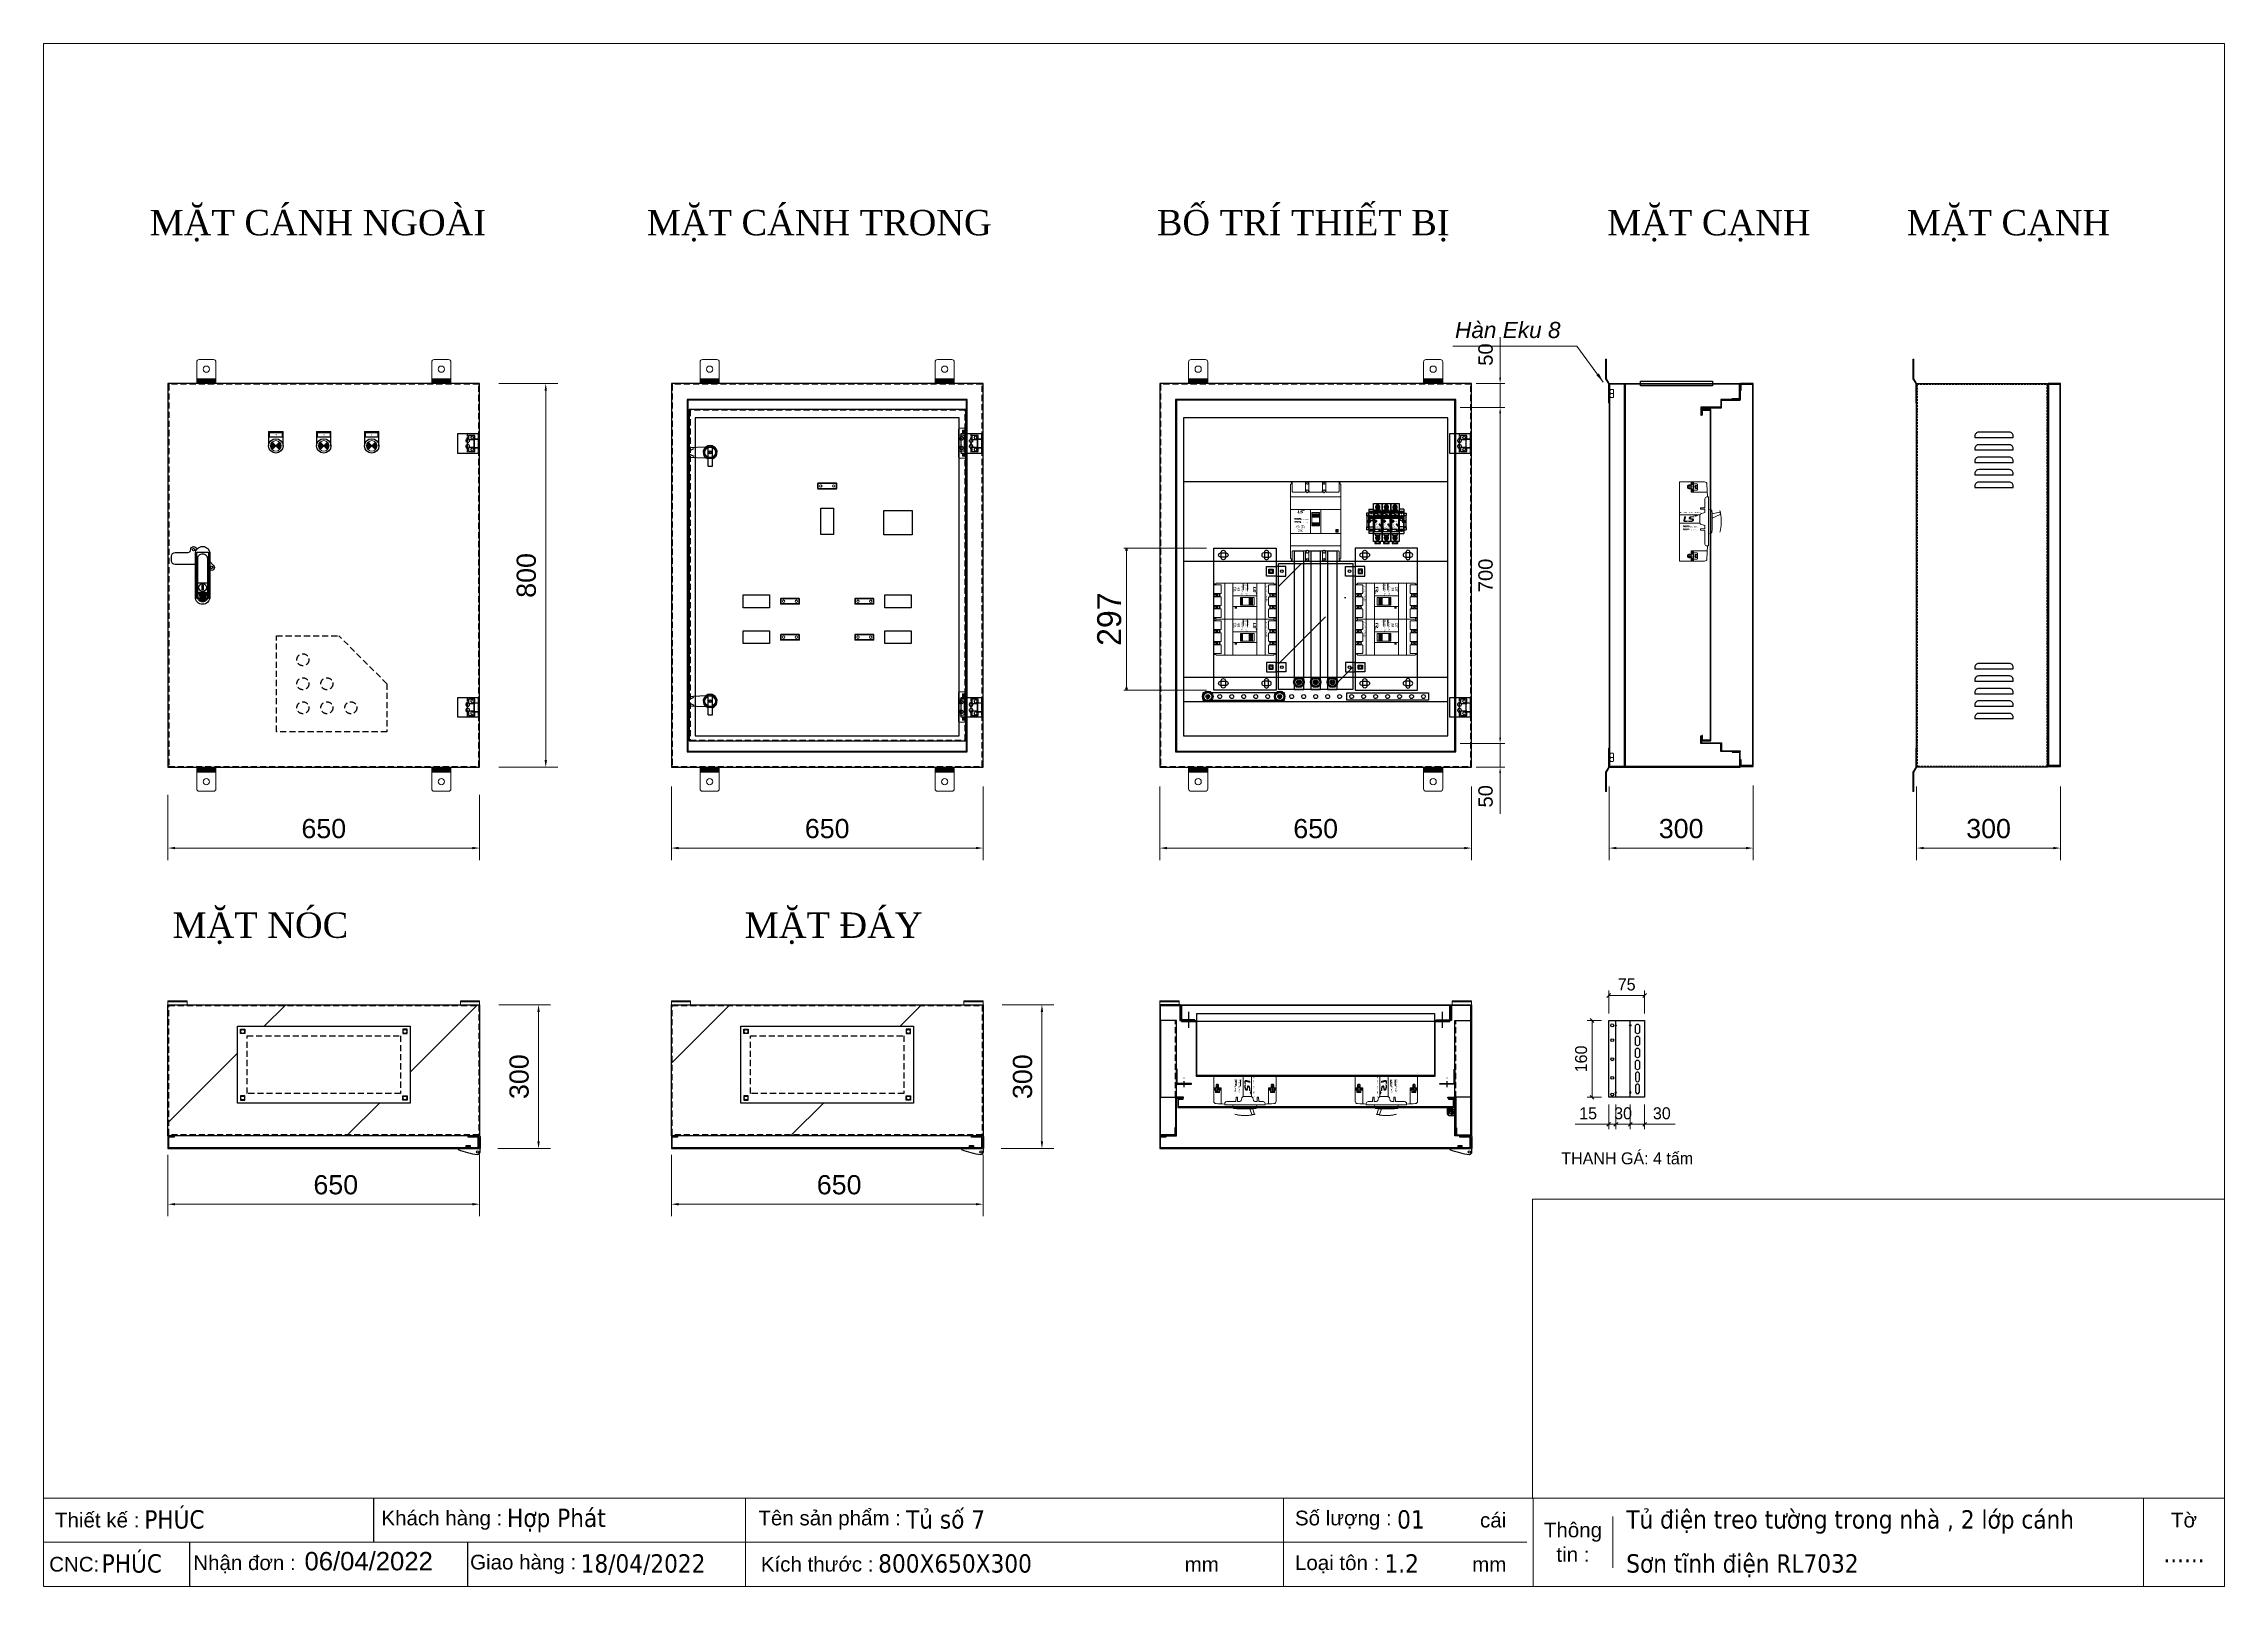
# Model space of a CAD drawing. Header units: millimetres. Extents: x 0 to 4548, y 0 to 3216.
import ezdxf
from ezdxf.enums import TextEntityAlignment as Align

# ---------------------------------------------------------------- set-up
doc = ezdxf.new("R2010")
doc.units = ezdxf.units.MM
for name, pattern in [('CENTER', [2, 1.25, -0.25, 0.25, -0.25]), ('DASHED', [0.75, 0.5, -0.25]), ('HIDDEN', [9.525, 6.35, -3.175]), ('HIDDEN2', [4.7625, 3.175, -1.5875]), ('HIDDENX2', [19.05, 12.7, -6.35]), ('KHUAT', [6, 4, -2]), ('NEW_LINE159', [0.7, 0.5, -0.2])]:
    doc.linetypes.add(name, pattern=pattern)
for name, color, linetype in [('0 KHUNG KT01', 7, 'Continuous'), ('01', 7, 'HIDDEN2'), ('1', 3, 'Continuous'), ('1-EMC-ACESS', 4, 'Continuous'), ('CNC', 7, 'Continuous'), ('DIM', 253, 'Continuous'), ('DUT', 7, 'Continuous'), ('HEATER', 1, 'Continuous'), ('THIET BI', 2, 'Continuous')]:
    doc.layers.add(name, color=color, linetype=linetype)
for name, color, linetype, lineweight in [('0 TĂNG CỨNG', 7, 'Continuous', 15), ('07', 5, 'Continuous', 5), ('hw_Auxiliary', 2, 'Continuous', 13), ('hw_Center', 4, 'CENTER', 9), ('hw_Text', 7, 'Continuous', 13), ('ME-DIM', 8, 'Continuous', 13)]:
    doc.layers.add(name, color=color, linetype=linetype, lineweight=lineweight)
doc.styles.add('Arial', font='arial.ttf')
doc.styles.add('Arial-Black', font='txt')
doc.styles.add('Tahoma (Input Text)', font='tahoma.ttf')
doc.styles.add('TEXT-ELECTRICAL', font='txt')
doc.styles.add('WD_IEC', font='isocp2.shx')
doc.dimstyles.new('CNC', dxfattribs={"dimtxt": 50, "dimasz": 5, "dimexe": 5, "dimexo": 15, "dimgap": 10, "dimtad": 1, "dimdec": 0, "dimtxsty": 'Standard', "dimblk": 'OPEN30', "dimcen": 10, "dimclrd": 5, "dimclre": 5, "dimclrt": 3, "dimazin": 3, "dimtfac": 1, "dimtdec": 0, "dimtmove": 0, "dimatfit": 3, "dimldrblk": 'ARCHTICK', "dimlwd": 9, "dimlwe": 9})
doc.dimstyles.new('Dim-25', dxfattribs={"dimtxt": 25, "dimasz": 8, "dimexe": 10, "dimexo": 15, "dimgap": 10, "dimtad": 1, "dimdec": 0, "dimtxsty": 'Standard', "dimblk": 'OBLIQUE', "dimcen": 10, "dimclrd": 5, "dimclre": 5, "dimclrt": 3, "dimazin": 3, "dimtfac": 1, "dimtdec": 0, "dimtmove": 0, "dimatfit": 3, "dimldrblk": 'OBLIQUE', "dimlwd": 9, "dimlwe": 9})
doc.dimstyles.new('ME DIM 1-20', dxfattribs={"dimscale": 20, "dimtxt": 2, "dimasz": 1, "dimexe": 0.5, "dimexo": 0.5, "dimgap": 0.5, "dimtad": 1, "dimdec": 0, "dimtxsty": 'TEXT-ELECTRICAL', "dimblk": 'OBLIQUE', "dimcen": 0, "dimdle": 0.5, "dimclrd": 256, "dimclre": 256, "dimclrt": 256, "dimazin": 3, "dimtfac": 1, "dimtdec": 0, "dimtix": 1, "dimtmove": 0, "dimatfit": 3, "dimlwd": -1, "dimlwe": -1})
doc.dimstyles.new('Thiện Dim-30', dxfattribs={"dimtxt": 30, "dimasz": 12, "dimexe": 10, "dimexo": 10, "dimgap": 15, "dimtad": 1, "dimdec": 0, "dimtxsty": 'Arial', "dimcen": 10, "dimclrd": 5, "dimclre": 5, "dimclrt": 3, "dimazin": 3, "dimtfac": 1, "dimtdec": 0, "dimtmove": 0, "dimatfit": 3, "dimldrblk": 'ARCHTICK', "dimlwd": 9, "dimlwe": 9})
doc.dimstyles.new('Thiện Dim-40', dxfattribs={"dimtxt": 40, "dimasz": 15, "dimexe": 25, "dimexo": 40, "dimgap": 20, "dimtad": 1, "dimdec": 0, "dimtxsty": 'Arial', "dimcen": 15, "dimclrd": 5, "dimclre": 5, "dimclrt": 3, "dimazin": 3, "dimtfac": 1, "dimtdec": 0, "dimtmove": 0, "dimatfit": 3, "dimldrblk": 'OBLIQUE', "dimlwd": 9, "dimlwe": 9})

# ---------------------------------------------------------------- blocks, each defined once
blk = doc.blocks.new('KHUNG KT1')
at = {"color": 7}
for p, q in [((7128, -4752), (0, -4752)), ((2294.1, -4752), (2294.1, -5040)), ((4052.8, -4752), (4052.8, -5040)), ((4868.8, -4752), (4868.8, -5040)), ((6864, -4752), (6864, -5040)), ((5128.7, -4812), (5128.7, -4980)), ((4848, -4896), (0, -4896))]:
    blk.add_line(p, q, dxfattribs=at)
blk.add_lwpolyline([(0, 0), (7128, 0), (7128, -5040), (0, -5040)], close=True, dxfattribs=at)
at = {"layer": '0 KHUNG KT01'}
for p, q in [((1077.9, -4752), (1077.9, -4896)), ((476.3, -4896), (476.3, -5040)), ((1385.1, -4896), (1385.1, -5040))]:
    blk.add_line(p, q, dxfattribs=at)
at = {"color": 2, "char_height": 48, "style": 'Arial'}
for s, insert, width, attachment_point in [('  Thiết kế :', (0, -4824), 2202.321, 4), ('  Khách hàng :', (1066.9, -4824), 2202.321, 4), ('  Tên sản phẩm :', (2299.1, -4824), 2202.321, 4), ('  Số lượng :', (4052.8, -4824), 2202.321, 4), ('cái', (4695, -4824), 2202.321, 4), ('Thông\\Ptin :', (4998.8, -4896), 259.945, 5), ('Tờ', (6996, -4824), 264, 5), ('CNC:', (18.2, -4968), 2202.321, 4), ('  Nhận đơn :', (451.9, -4968), 2202.321, 4), ('  Giao hàng :', (1356.7, -4968), 2202.321, 4), ('  Kích thước :', (2307, -4968), 2202.321, 4), ('mm', (3729.5, -4968), 2202.321, 4), ('  Loại tôn :', (4052.8, -4968), 2202.321, 4), ('mm', (4669.3, -4968), 2202.321, 4)]:
    blk.add_mtext(s, dxfattribs=dict(at, insert=insert, width=width, attachment_point=attachment_point))
at = {"color": 1, "style": 'Tahoma (Input Text)', "flags": 8}
for tag, p in [('#01', (328.9, -4851.1)), ('#03', (1514.7, -4846.3)), ('#05', (2819, -4851.1)), ('#07', (4424, -4851.1)), ('#09', (5172.9, -4851.1)), ('#02', (189.8, -4995.1)), ('#04', (1755.3, -4995.1)), ('#06', (2727.8, -4995.1)), ('#08', (4382.7, -4995.1)), ('#10', (5172.9, -4995.1))]:
    blk.add_attdef(tag, p, '', height=60, dxfattribs=at)
blk.add_attdef('#11', text='', height=60, dxfattribs=at).set_placement((6996, -4961.6), align=Align.CENTER)
at = {"layer": '0 TĂNG CỨNG', "color": 1, "style": 'Arial'}
blk.add_attdef('#12', (852.8, -4987.6), '', height=60, dxfattribs=at)
blk = doc.blocks.new('HL044-1.3-C')
at = {"color": 1, "linetype": 'HIDDEN2', "ltscale": 0.5}
for p, q in [((-25, 40), (-25, 0)), ((-3, 0), (-3, 40))]:
    blk.add_line(p, q, dxfattribs=at)
at = {"color": 1}
for p, q in [((-12, 29), (0, 29)), ((-12, 11), (-12, 29)), ((0, 11), (-12, 11)), ((-11, 28.5), (0, 28.5)), ((-11, 28.5), (-11, 11.5)), ((0, 11.5), (-11, 11.5))]:
    blk.add_line(p, q, dxfattribs=at)
blk.add_lwpolyline([(-46, 40), (0, 40), (0, 0), (-46, 0)], close=True, dxfattribs=at)
at = {"color": 1, "linetype": 'HIDDEN2', "ltscale": 0.5}
for centre, radius in [((-25, 26), 4), ((-25, 14), 4), ((-15.5, 32.5), 3), ((-15.5, 7.5), 3)]:
    blk.add_circle(centre, radius, dxfattribs=at)
blk = doc.blocks.new('HL044-1.3-B')
h = blk.add_hatch()
h.set_pattern_fill('ANSI31', color=1, scale=0.3, style=0)
h.set_pattern_definition([(45, (-80982.31925, -42991.2648), (-0.673519209, 0.673519209), [])])
h.paths.add_polyline_path([(-15.5, 27), (-15.5, 24), (-9.5, 24), (-9.5, 27)])
at = {"color": 1}
for p, q in [((0, 0), (-43, 0)), ((-43, 0), (-43, -2)), ((-25, 6.5), (-25, 0)), ((-25, 6.5), (-19, 5.9)), ((-25, 5.5), (-19, 4.9)), ((-25, 4.5), (-19, 3.9)), ((-25, 3.5), (-19, 2.9)), ((-25, 2.5), (-19, 1.9)), ((-25, 1.5), (-19, 0.9)), ((-25, 0.5), (-19.7, 0)), ((-22, 24), (-22, 27)), ((-22, 27), (1, 27)), ((-1, 24), (-22, 24)), ((-19, 6.5), (-19, 0)), ((-15.5, 24), (-15.5, 27)), ((-9.5, 24), (-9.5, 27)), ((0, 23), (0, 0)), ((0, 7.5), (3, 7.5)), ((0, 6), (3, 6)), ((3, 25), (3, 0)), ((3, -6.5), (3, 0))]:
    blk.add_line(p, q, dxfattribs=at)
blk.add_lwpolyline([(-26, 6.5), (-18, 6.5), (-18, 0), (-26, 0)], close=True, dxfattribs=at)
blk.add_circle((-2.3, -7), 2.55, dxfattribs=at)
for centre, radius, start, end in [((-1, 23), 1, 0, 90), ((1, 25), 2, 0, 90), ((15.4, 147.7), 160.7, 248.6705, 263.5901), ((-2.5, -6.5), 5.5, 270, 0)]:
    blk.add_arc(centre, radius, start, end, dxfattribs=at)
blk = doc.blocks.new('*D1')
at = {"layer": 'Defpoints', "color": 0, "transparency": 16777216}
for p in [(909.3, 1212.4), (907.3, 912.4), (1032.2, 912.4)]:
    blk.add_point(p, dxfattribs=at)
at = {"layer": 'DIM', "color": 5, "lineweight": 9, "transparency": 16777216}
for p, q in [((949.3, 1212.4), (1057.2, 1212.4)), ((1032.2, 1197.4), (1032.2, 927.4)), ((947.3, 912.4), (1057.2, 912.4))]:
    blk.add_line(p, q, dxfattribs=at)
at = {"layer": 'DIM', "color": 5, "transparency": 16777216}
for points in [[(1029.7, 1197.4), (1034.7, 1197.4), (1032.2, 1212.4)], [(1029.7, 927.4), (1034.7, 927.4), (1032.2, 912.4)]]:
    blk.add_solid(points, dxfattribs=at)
at = {"layer": 'DIM', "color": 3, "transparency": 16777216, "insert": (991.8, 1062.4), "char_height": 40, "attachment_point": 5, "rotation": 90, "style": 'Arial'}
blk.add_mtext('300', dxfattribs=at)
blk = doc.blocks.new('_Oblique')
at = {"color": 0, "linetype": 'ByBlock', "lineweight": -2}
blk.add_line((-0.5, -0.5), (0.5, 0.5), dxfattribs=at)
blk = doc.blocks.new('*D2')
at = {"layer": 'Defpoints', "color": 0, "transparency": 16777216}
for p in [(259.3, 939.4), (909.3, 939.4), (909.3, 796.5)]:
    blk.add_point(p, dxfattribs=at)
at = {"layer": 'DIM', "color": 5, "lineweight": 9, "transparency": 16777216}
for p, q in [((259.3, 899.4), (259.3, 771.5)), ((909.3, 899.4), (909.3, 771.5)), ((274.3, 796.5), (894.3, 796.5))]:
    blk.add_line(p, q, dxfattribs=at)
at = {"layer": 'DIM', "color": 5, "transparency": 16777216}
for points in [[(274.3, 799), (274.3, 794), (259.3, 796.5)], [(894.3, 799), (894.3, 794), (909.3, 796.5)]]:
    blk.add_solid(points, dxfattribs=at)
at = {"layer": 'DIM', "color": 3, "transparency": 16777216, "insert": (609.3, 836.9), "char_height": 40, "attachment_point": 5, "style": 'Arial'}
blk.add_mtext('650', dxfattribs=at)
blk = doc.blocks.new('BL012')
at = {"layer": '0 TĂNG CỨNG'}
h = blk.add_hatch(dxfattribs=at)
h.set_pattern_fill('ANSI31', color=2, scale=0.5, angle=90, style=0)
h.set_pattern_definition([(135, (23302.7808, 85186.7055), (1.122532015, 1.122532015), [])])
edge = h.paths.add_edge_path()
edge.add_line((-3, 0), (-3, 6))
edge.add_arc((-2, 6), 1, 90, 180, ccw=False)
edge.add_line((-2, 7), (2, 7))
edge.add_arc((2, 6), 1, 0, 90, ccw=False)
edge.add_line((3, 6), (3, 0))
edge.add_line((3, 0), (-3, 0))
at = {"color": 8}
for p, q in [((-0.7, 10.5), (0.7, 10.5)), ((0, 11.2), (0, 9.7))]:
    blk.add_line(p, q, dxfattribs=at)
at = {"color": 1}
blk.add_lwpolyline([(-6, 10.5), (-6, 0), (6, 0), (6, 10.5)], dxfattribs=at)
at = {"color": 2}
blk.add_lwpolyline([(-3, 0), (-3, 6, -0.414214), (-2, 7), (2, 7, -0.414214), (3, 6), (3, 0)], format="xyb", close=True, dxfattribs=at)
at = {"color": 1}
blk.add_circle((0, 10.5), 3, dxfattribs=at)
blk.add_circle((0, 10.5), 3, dxfattribs=at)
for start, end in [(0, 180), (300, 240)]:
    blk.add_arc((0, 10.5), 6, start, end, dxfattribs=at)
blk = doc.blocks.new('AB301-2-1')
at = {"linetype": 'Continuous'}
h = blk.add_hatch(dxfattribs=at)
h.set_pattern_fill('ACAD_ISO09W100', color=1, scale=0.2)
h.set_pattern_definition([(0, (-368.0181, 398.3814), (0, 1), [4.8, -0.6, 1.2, -0.6, 1.2, -0.6])])
h.paths.add_polyline_path([(-4.1, -88.5, 0.118404), (0, -89.5, 0.118404), (4.1, -88.5), (7, -72), (-7, -72)])
at = {"color": 1, "linetype": 'Continuous'}
for p, q in [((-10, -50.5), (10, -50.5)), ((-7, -72), (7, -72)), ((-7, -72), (-4.1, -88.5)), ((7, -72), (4.1, -88.5))]:
    blk.add_line(p, q, dxfattribs=at)
for points in [[(-15, -12.5), (-57.5, -12.5, -0.414214), (-65, -5), (-65, 5, -0.414214), (-57.5, 12.5), (-30.7, 12.5, 0.414214), (-24.7, 18.5), (-24.7, 18.7)], [(-24.7, 18.7, -0.198912), (-23, 23), (-23, 23, -0.414214), (-14.5, 23), (-11.3, 19.8)], [(15, -6.5), (23, -14.5, -0.414214), (23, -23), (23, -23, -0.381561), (15, -23.4, -0.381561)]]:
    blk.add_lwpolyline(points, format="xyb", dxfattribs=at)
for points in [[(0, 25), (0, 25, -0.414214), (15, 10), (15, -80.5, -0.414214), (0, -95.5), (0, -95.5, -0.414214), (-15, -80.5), (-15, 10, -0.414214)], [(0, 10, -0.414214), (10, 0), (10, -80.5, -0.414214), (0, -90.5, -0.414214), (-10, -80.5), (-10, 0, -0.414214)], [(9, -72.5), (9, -80.5, -0.414214), (0, -89.5, -0.414214), (-9, -80.5), (-9, -72.5, -0.414214), (-7, -70.5), (7, -70.5, -0.414214)]]:
    blk.add_lwpolyline(points, format="xyb", close=True, dxfattribs=at)
at = {"color": 2, "linetype": 'Continuous'}
blk.add_lwpolyline([(-12, 13.3), (12, 13.3), (12, -83.7), (-12, -83.7)], close=True, dxfattribs=at)
at = {"color": 1, "linetype": 'Continuous'}
blk.add_lwpolyline([(-1, -55.5), (1, -55.5), (1, -65.5), (-1, -65.5)], close=True, dxfattribs=at)
for centre, radius in [((-18.7, 18.7), 2.5), ((18.7, -18.7), 2.5), ((0, -60.5), 8)]:
    blk.add_circle(centre, radius, dxfattribs=at)
blk = doc.blocks.new('Den XANH')
h = blk.add_hatch(color=5)
h.paths.add_polyline_path([(15, 15), (22.8, 7.2, 0.198912), (26, 15, 0.198912), (22.8, 22.8)])
h.paths.add_polyline_path([(15, 15), (7.2, 22.8, 0.198912), (4, 15, 0.198912), (7.2, 7.2)])
at = {"color": 7}
for p, q in [((0, 45), (30, 45)), ((0, 45), (0, 15)), ((30, 15), (30, 45))]:
    blk.add_line(p, q, dxfattribs=at)
blk.add_lwpolyline([(2, 43), (28, 43), (28, 33), (2, 33)], close=True, dxfattribs=at)
blk.add_circle((15, 15), 15, dxfattribs=at)
at = {"layer": '07', "color": 5, "linetype": 'Continuous', "lineweight": 5, "ltscale": 3}
for p, q in [((22.8, 22.8), (7.2, 7.2)), ((7.2, 22.8), (22.8, 7.2))]:
    blk.add_line(p, q, dxfattribs=at)
blk.add_circle((15, 15), 11, dxfattribs=at)
at = {"layer": '01', "color": 2, "linetype": 'Continuous', "lineweight": 5, "style": 'Arial-Black'}
blk.add_attdef('T-SP', text='', height=2.4, dxfattribs=at).set_placement((15.2, 36), align=Align.CENTER)
blk = doc.blocks.new('Den DO')
h = blk.add_hatch(color=1)
h.paths.add_polyline_path([(7.2, 7.2), (15, 15), (7.2, 22.8, 0.198912), (4, 15, 0.198912)])
h.paths.add_polyline_path([(26, 15, 0.198912), (22.8, 22.8), (15, 15), (22.8, 7.2, 0.198912)])
at = {"color": 7}
for p, q in [((0, 45), (30, 45)), ((0, 45), (0, 15)), ((30, 15), (30, 45))]:
    blk.add_line(p, q, dxfattribs=at)
blk.add_lwpolyline([(2, 43), (28, 43), (28, 33), (2, 33)], close=True, dxfattribs=at)
blk.add_circle((15, 15), 15, dxfattribs=at)
at = {"layer": '07', "color": 1, "linetype": 'Continuous', "lineweight": 5, "ltscale": 3}
for p, q in [((22.8, 22.8), (7.2, 7.2)), ((7.2, 22.8), (22.8, 7.2))]:
    blk.add_line(p, q, dxfattribs=at)
blk.add_circle((15, 15), 11, dxfattribs=at)
at = {"layer": '01', "color": 2, "linetype": 'Continuous', "lineweight": 5, "style": 'Arial-Black'}
blk.add_attdef('T-SP', text='', height=2.4, dxfattribs=at).set_placement((15.2, 36), align=Align.CENTER)
blk = doc.blocks.new('Den VANG')
h = blk.add_hatch(color=2)
h.paths.add_polyline_path([(22.8, 7.2, 0.198912), (26, 15, 0.198912), (22.8, 22.8), (15, 15)])
h.paths.add_polyline_path([(7.2, 7.2), (15, 15), (7.2, 22.8, 0.198912), (4, 15, 0.198912)])
at = {"color": 7}
for p, q in [((0, 45), (30, 45)), ((0, 45), (0, 15)), ((30, 15), (30, 45))]:
    blk.add_line(p, q, dxfattribs=at)
blk.add_lwpolyline([(2, 43), (28, 43), (28, 33), (2, 33)], close=True, dxfattribs=at)
blk.add_circle((15, 15), 15, dxfattribs=at)
at = {"layer": '07', "color": 2, "linetype": 'Continuous', "lineweight": 5, "ltscale": 3}
for p, q in [((22.8, 22.8), (7.2, 7.2)), ((7.2, 22.8), (22.8, 7.2))]:
    blk.add_line(p, q, dxfattribs=at)
blk.add_circle((15, 15), 11, dxfattribs=at)
at = {"layer": '01', "color": 2, "linetype": 'Continuous', "lineweight": 5, "style": 'Arial-Black'}
blk.add_attdef('T-SP', text='', height=2.4, dxfattribs=at).set_placement((15.2, 36), align=Align.CENTER)
blk = doc.blocks.new('eku10')
at = {"color": 5}
blk.add_line((53937.9, -17418.7), (53931.9, -17418.7), dxfattribs=at)
blk.add_lwpolyline([(53937.9, -17401.7), (53938.6, -17402.7), (53938.6, -17417.7), (53937.9, -17418.7, 0.176471), (53937.9, -17410.2, 0.176471), (53937.9, -17401.7), (53931.9, -17401.7), (53931.1, -17402.7), (53931.1, -17417.7), (53931.9, -17418.7, -0.176471), (53931.9, -17410.2), (53937.9, -17410.2)], format="xyb", dxfattribs=at)
blk.add_arc((53943.5, -17406), 12.4, 159.984, 200.016, dxfattribs=at)
blk = doc.blocks.new('EKU 10')
at = {"layer": '0 TĂNG CỨNG'}
blk.add_blockref('eku10', (-53934.9, 17418.7), dxfattribs=at)
blk = doc.blocks.new('*D3')
at = {"layer": 'Defpoints', "color": 0, "transparency": 16777216}
for p in [(259.3, 1689.6), (909.3, 1689.6), (909.3, 1538.9)]:
    blk.add_point(p, dxfattribs=at)
at = {"layer": 'DIM', "color": 5, "lineweight": 9, "transparency": 16777216}
for p, q in [((259.3, 1649.6), (259.3, 1513.9)), ((909.3, 1649.6), (909.3, 1513.9)), ((274.3, 1538.9), (894.3, 1538.9))]:
    blk.add_line(p, q, dxfattribs=at)
at = {"layer": 'DIM', "color": 5, "transparency": 16777216}
for points in [[(274.3, 1541.4), (274.3, 1536.4), (259.3, 1538.9)], [(894.3, 1541.4), (894.3, 1536.4), (909.3, 1538.9)]]:
    blk.add_solid(points, dxfattribs=at)
at = {"layer": 'DIM', "color": 3, "transparency": 16777216, "insert": (584.3, 1579.3), "char_height": 40, "attachment_point": 5, "style": 'Arial'}
blk.add_mtext('650', dxfattribs=at)
blk = doc.blocks.new('*D4')
at = {"layer": 'Defpoints', "color": 0, "transparency": 16777216}
for p in [(2327.8, 1707.2), (2977.8, 1707.2), (2977.8, 1538.9)]:
    blk.add_point(p, dxfattribs=at)
at = {"layer": 'DIM', "color": 5, "lineweight": 9, "transparency": 16777216}
for p, q in [((2327.8, 1667.2), (2327.8, 1513.9)), ((2977.8, 1667.2), (2977.8, 1513.9)), ((2342.8, 1538.9), (2962.8, 1538.9))]:
    blk.add_line(p, q, dxfattribs=at)
at = {"layer": 'DIM', "color": 5, "transparency": 16777216}
for points in [[(2342.8, 1541.4), (2342.8, 1536.4), (2327.8, 1538.9)], [(2962.8, 1541.4), (2962.8, 1536.4), (2977.8, 1538.9)]]:
    blk.add_solid(points, dxfattribs=at)
at = {"layer": 'DIM', "color": 3, "transparency": 16777216, "insert": (2652.8, 1579.3), "char_height": 40, "attachment_point": 5, "style": 'Arial'}
blk.add_mtext('650', dxfattribs=at)
blk = doc.blocks.new('*D5')
at = {"layer": 'Defpoints', "color": 0, "transparency": 16777216}
for p in [(3265, 1707.2), (3565, 1709.2), (3565, 1538.9)]:
    blk.add_point(p, dxfattribs=at)
at = {"layer": 'DIM', "color": 5, "lineweight": 9, "transparency": 16777216}
for p, q in [((3265, 1667.2), (3265, 1513.9)), ((3565, 1669.2), (3565, 1513.9)), ((3280, 1538.9), (3550, 1538.9))]:
    blk.add_line(p, q, dxfattribs=at)
at = {"layer": 'DIM', "color": 5, "transparency": 16777216}
for points in [[(3280, 1541.4), (3280, 1536.4), (3265, 1538.9)], [(3550, 1541.4), (3550, 1536.4), (3565, 1538.9)]]:
    blk.add_solid(points, dxfattribs=at)
at = {"layer": 'DIM', "color": 3, "transparency": 16777216, "insert": (3415, 1579.3), "char_height": 40, "attachment_point": 5, "style": 'Arial'}
blk.add_mtext('300', dxfattribs=at)
blk = doc.blocks.new('*D6')
at = {"layer": 'Defpoints', "color": 0, "transparency": 16777216}
for p in [(3906.1, 1707.2), (4206.1, 1707.2), (4206.1, 1538.9)]:
    blk.add_point(p, dxfattribs=at)
at = {"layer": 'DIM', "color": 5, "lineweight": 9, "transparency": 16777216}
for p, q in [((3906.1, 1667.2), (3906.1, 1513.9)), ((4206.1, 1667.2), (4206.1, 1513.9)), ((3921.1, 1538.9), (4191.1, 1538.9))]:
    blk.add_line(p, q, dxfattribs=at)
at = {"layer": 'DIM', "color": 5, "transparency": 16777216}
for points in [[(3921.1, 1541.4), (3921.1, 1536.4), (3906.1, 1538.9)], [(4191.1, 1541.4), (4191.1, 1536.4), (4206.1, 1538.9)]]:
    blk.add_solid(points, dxfattribs=at)
at = {"layer": 'DIM', "color": 3, "transparency": 16777216, "insert": (4056.1, 1579.3), "char_height": 40, "attachment_point": 5, "style": 'Arial'}
blk.add_mtext('300', dxfattribs=at)
blk = doc.blocks.new('BL012-FRONT')
at = {"layer": '0 TĂNG CỨNG'}
h = blk.add_hatch(dxfattribs=at)
h.set_pattern_fill('ANSI31', color=2, scale=0.5, angle=90, style=0)
h.set_pattern_definition([(135, (-85095.0619, -23179.3125), (-1.122532015, -1.122532015), [])])
edge = h.paths.add_edge_path()
edge.add_line((-0.4, 52.7), (7.2, 52.7))
edge.add_line((7.2, 52.7), (7.2, 58.8))
edge.add_line((7.2, 58.8), (-0.4, 58.8))
edge.add_arc((-0.4, 57.8), 1, 90, 180)
edge.add_line((-1.4, 57.8), (-1.4, 53.7))
edge.add_arc((-0.4, 53.7), 1, 180, 270)
h = blk.add_hatch(dxfattribs=at)
h.set_pattern_fill('ANSI31', color=2, scale=0.5, angle=90, style=0)
h.set_pattern_definition([(135, (-85095.0619, -23227.8125), (-1.122532015, -1.122532015), [])])
edge = h.paths.add_edge_path()
edge.add_line((-0.4, 4.2), (7.2, 4.2))
edge.add_line((7.2, 4.2), (7.2, 10.3))
edge.add_line((7.2, 10.3), (-0.4, 10.3))
edge.add_arc((-0.4, 9.3), 1, 90, 180)
edge.add_line((-1.4, 9.3), (-1.4, 5.2))
edge.add_arc((-0.4, 5.2), 1, 180, 270)
at = {"color": 2, "linetype": 'HIDDEN2'}
blk.add_line((7.2, 4.2), (7.2, 10.3), dxfattribs=at)
at = {"layer": '0 TĂNG CỨNG', "color": 8}
for p, q in [((-4.1, 41.5), (-2.8, 41.5)), ((-4.1, 21.5), (-2.8, 21.5)), ((-3.4, 42.2), (-3.4, 40.8)), ((-3.4, 22.2), (-3.4, 20.8))]:
    blk.add_line(p, q, dxfattribs=at)
at = {"layer": '0 TĂNG CỨNG', "color": 1}
blk.add_lwpolyline([(-9.2, 14.5), (-9.2, 2, 0.414214), (-7.2, 0), (7.2, 0), (7.2, 63), (-7.2, 63, 0.414214), (-9.2, 61), (-9.2, 48.5), (2.8, 48.5), (2.8, 14.5)], format="xyb", close=True, dxfattribs=at)
at = {"layer": '0 TĂNG CỨNG', "color": 22}
blk.add_lwpolyline([(-9.2, 14.8), (0.6, 14.8, 0.414214), (2.6, 16.8), (2.6, 46.2, 0.414214), (0.6, 48.2), (-9.2, 48.2)], format="xyb", close=True, dxfattribs=at)
at = {"layer": '0 TĂNG CỨNG', "color": 2}
for points in [[(-0.4, 52.7), (7.2, 52.7), (7.2, 58.8), (-0.4, 58.8, 0.414214), (-1.4, 57.8), (-1.4, 53.7, 0.414214)], [(-0.4, 4.2), (7.2, 4.2), (7.2, 10.3), (-0.4, 10.3, 0.414214), (-1.4, 9.3), (-1.4, 5.2, 0.414214)]]:
    blk.add_lwpolyline(points, format="xyb", close=True, dxfattribs=at)
at = {"layer": '0 TĂNG CỨNG', "color": 61}
for centre in [(-3.4, 41.5), (-3.4, 21.5)]:
    blk.add_circle(centre, 4, dxfattribs=at)
at = {"layer": '0 TĂNG CỨNG', "color": 8}
for centre in [(-3.4, 41.5), (-3.4, 21.5)]:
    blk.add_circle(centre, 3.2, dxfattribs=at)
blk = doc.blocks.new('*D7')
at = {"layer": 'Defpoints', "color": 0, "transparency": 16777216}
for p in [(1309.1, 1707.2), (1959.1, 1707.2), (1959.1, 1538.9)]:
    blk.add_point(p, dxfattribs=at)
at = {"layer": 'DIM', "color": 5, "lineweight": 9, "transparency": 16777216}
for p, q in [((1309.1, 1667.2), (1309.1, 1513.9)), ((1959.1, 1667.2), (1959.1, 1513.9)), ((1324.1, 1538.9), (1944.1, 1538.9))]:
    blk.add_line(p, q, dxfattribs=at)
at = {"layer": 'DIM', "color": 5, "transparency": 16777216}
for points in [[(1324.1, 1541.4), (1324.1, 1536.4), (1309.1, 1538.9)], [(1944.1, 1541.4), (1944.1, 1536.4), (1959.1, 1538.9)]]:
    blk.add_solid(points, dxfattribs=at)
at = {"layer": 'DIM', "color": 3, "transparency": 16777216, "insert": (1634.1, 1579.3), "char_height": 40, "attachment_point": 5, "style": 'Arial'}
blk.add_mtext('650', dxfattribs=at)
blk = doc.blocks.new('SDGFGHGHG')
at = {"layer": 'HEATER'}
for p, q in [((860892.9, 570780.5), (860931.6, 570782)), ((860892.9, 570760.5), (860892.9, 570780.5)), ((860892.9, 570771.9), (860906.3, 570778.7)), ((860892.9, 570769.1), (860906.3, 570762.4)), ((860892.9, 570760.5), (860931.6, 570759.1)), ((860935.9, 570742), (860935.9, 570784.3)), ((860937.5, 570771.3), (860939.5, 570771.3)), ((860937.5, 570769.8), (860939.5, 570769.8)), ((860939.5, 570773.5), (860939.5, 570771.3)), ((860939.5, 570769.8), (860939.5, 570767.6)), ((860941.3, 570773.5), (860941.3, 570771.3)), ((860941.3, 570771.3), (860943.4, 570771.3)), ((860941.3, 570769.8), (860941.3, 570767.6)), ((860941.3, 570769.8), (860943.4, 570769.8)), ((860944.9, 570742), (860944.9, 570784.3)), ((860935.9, 570742), (860944.9, 570742))]:
    blk.add_line(p, q, dxfattribs=at)
blk.add_circle((860940.4, 570770.5), 3.08, dxfattribs=at)
blk.add_arc((860940.4, 570770.5), 14.5, 288.08, 251.92, dxfattribs=at)
blk = doc.blocks.new('SĐFHGGH')
at = {"layer": 'HEATER'}
for points in [[(860943.4, 570717), (860943.4, 570718.4), (860937.4, 570718.4), (860937.4, 570717)], [(860928.8, 570702.4), (860927.4, 570702.4), (860927.4, 570708.4), (860928.8, 570708.4)], [(860943.4, 570693.8), (860943.4, 570692.4), (860937.4, 570692.4), (860937.4, 570693.8)], [(860952.1, 570702.4), (860953.4, 570702.4), (860953.4, 570708.4), (860952.1, 570708.4)]]:
    blk.add_lwpolyline(points, dxfattribs=at)
for start, end in [(104.4775, 165.5225), (14.4775, 75.5225), (194.4775, 255.5225), (284.4775, 345.5225)]:
    blk.add_arc((860940.4, 570705.4), 12, start, end, dxfattribs=at)
blk = doc.blocks.new('MS722')
for name, p in [('SDGFGHGHG', (-860940.4, -570770.5)), ('SĐFHGGH', (-860940.4, -570705.4))]:
    blk.add_blockref(name, p)
blk = doc.blocks.new('*D8')
at = {"layer": 'Defpoints', "color": 0, "transparency": 16777216}
for p in [(909.3, 2507.2), (1047.2, 2507.2), (909.3, 1707.2)]:
    blk.add_point(p, dxfattribs=at)
at = {"layer": 'DIM', "color": 5, "lineweight": 9, "transparency": 16777216}
for p, q in [((949.3, 2507.2), (1072.2, 2507.2)), ((1047.2, 1722.2), (1047.2, 2492.2)), ((949.3, 1707.2), (1072.2, 1707.2))]:
    blk.add_line(p, q, dxfattribs=at)
at = {"layer": 'DIM', "color": 5, "transparency": 16777216}
for points in [[(1044.7, 2492.2), (1049.7, 2492.2), (1047.2, 2507.2)], [(1044.7, 1722.2), (1049.7, 1722.2), (1047.2, 1707.2)]]:
    blk.add_solid(points, dxfattribs=at)
at = {"layer": 'DIM', "color": 3, "transparency": 16777216, "insert": (1006.8, 2107.2), "char_height": 40, "attachment_point": 5, "rotation": 90, "style": 'Arial'}
blk.add_mtext('800', dxfattribs=at)
blk = doc.blocks.new('*U10956')
for p, q in [((-26.958, 0), (-26.958, 79.4816)), ((-26.958, 79.4816), (-8.986, 79.4816)), ((-26.958, 62.3702), (-25.0897, 62.3702)), ((-26.958, 55.789), (-25.0897, 55.789)), ((-25.1101, 62.1677), (-25.1089, 62.2181)), ((-25.1101, 60.1427), (-25.1101, 62.1677)), ((-25.1101, 62.1677), (-25.1101, 62.1677)), ((-25.1101, 61.1552), (-10.8338, 61.1552)), ((-25.1101, 60.1427), (-10.8338, 60.1427)), ((-25.1101, 53.8652), (-25.1101, 60.1427)), ((-25.1101, 51.8402), (-25.1101, 53.8652)), ((-10.8338, 53.8652), (-25.1101, 53.8652)), ((-10.8338, 52.8527), (-25.1101, 52.8527)), ((-25.1101, 51.8402), (-25.1101, 51.8402)), ((-25.1101, 51.8402), (-25.1089, 51.7901)), ((-25.1101, 51.8402), (-25.1101, 20.4526)), ((-10.8338, 47.7902), (-25.1101, 47.7902)), ((-25.1089, 62.2181), (-25.1053, 62.268)), ((-25.1089, 51.7901), (-25.1053, 51.7402)), ((-25.1053, 62.268), (-25.0993, 62.3175)), ((-25.1053, 51.7402), (-25.0993, 51.6908)), ((-25.0993, 62.3175), (-25.0906, 62.3663)), ((-25.0993, 51.6908), (-25.0906, 51.6419)), ((-25.0906, 62.3663), (-25.0798, 62.4148)), ((-25.0906, 51.6419), (-25.0798, 51.5937)), ((-25.0798, 62.4148), (-25.0665, 62.4624)), ((-25.0798, 51.5937), (-25.0665, 51.546)), ((-25.0665, 62.4624), (-25.051, 62.5093)), ((-25.0665, 51.546), (-25.051, 51.4991)), ((-25.051, 62.5093), (-25.0331, 62.5553)), ((-25.051, 51.4991), (-25.0331, 51.4528)), ((-25.0331, 62.5553), (-25.0132, 62.6006)), ((-25.0331, 51.4528), (-25.0132, 51.4077)), ((-25.0132, 62.6006), (-24.991, 62.6447)), ((-25.0132, 51.4077), (-24.991, 51.3636)), ((-24.991, 62.6447), (-24.9667, 62.6879)), ((-24.991, 51.3636), (-24.9667, 51.3206)), ((-24.9667, 62.6879), (-24.9401, 62.7296)), ((-24.9667, 51.3206), (-24.9401, 51.2786)), ((-24.9401, 62.7296), (-24.9117, 62.7703)), ((-24.9401, 51.2786), (-24.9117, 51.2381)), ((-24.9117, 62.7703), (-24.881, 62.8096)), ((-24.9117, 51.2381), (-24.881, 51.1986)), ((-24.881, 62.8096), (-24.8484, 62.8475)), ((-24.881, 51.1986), (-24.8484, 51.1607)), ((-24.8484, 62.8475), (-24.8136, 62.8837)), ((-24.8484, 51.1607), (-24.8136, 51.1242)), ((-24.8136, 62.8837), (-24.7774, 62.9185)), ((-24.8136, 62.8837), (-24.8136, 62.8837)), ((-24.8136, 51.1242), (-24.8136, 51.1242)), ((-24.8136, 51.1242), (-24.7774, 51.0897)), ((-24.7774, 62.9185), (-24.7395, 62.9511)), ((-24.7774, 51.0897), (-24.7395, 51.0571)), ((-24.7395, 62.9511), (-24.7002, 62.9818)), ((-24.7395, 51.0571), (-24.7002, 51.0266)), ((-24.7002, 62.9818), (-24.6595, 63.0102)), ((-24.7002, 51.0266), (-24.6595, 50.9979)), ((-24.6595, 63.0102), (-24.6178, 63.0368)), ((-24.6595, 50.9979), (-24.6178, 50.9715)), ((-24.6178, 63.0368), (-24.5746, 63.0611)), ((-24.6178, 50.9715), (-24.5746, 50.9471)), ((-24.5746, 63.0611), (-24.5305, 63.0833)), ((-24.5746, 50.9471), (-24.5305, 50.9249)), ((-24.5305, 63.0833), (-24.4852, 63.1032)), ((-24.5305, 50.9249), (-24.4852, 50.9048)), ((-24.4852, 63.1032), (-24.4392, 63.1211)), ((-24.4852, 50.9048), (-24.4392, 50.8871)), ((-24.4392, 63.1211), (-24.3923, 63.1366)), ((-24.4392, 50.8871), (-24.3923, 50.8716)), ((-24.3923, 63.1366), (-24.3447, 63.1499)), ((-24.3923, 50.8716), (-24.3447, 50.8584)), ((-24.3447, 63.1499), (-24.2962, 63.1607)), ((-24.3447, 50.8584), (-24.2962, 50.8474)), ((-24.2962, 63.1607), (-24.2474, 63.1694)), ((-24.2962, 50.8474), (-24.2474, 50.839)), ((-24.2474, 63.1694), (-24.1979, 63.1754)), ((-24.2474, 50.839), (-24.1979, 50.8327)), ((-24.1979, 63.1754), (-24.148, 63.179)), ((-24.1979, 50.8327), (-24.148, 50.8291)), ((-24.148, 63.179), (-24.0976, 63.1802)), ((-24.148, 50.8291), (-24.0976, 50.8277)), ((-24.0976, 63.1802), (-23.2876, 63.1802)), ((-11.8463, 50.8277), (-24.0976, 50.8277)), ((-23.2876, 63.1802), (-23.2876, 66.4202)), ((-23.2876, 66.4202), (-12.6563, 66.4202)), ((-23.2876, 63.1802), (-12.6563, 63.1802)), ((-22.5049, 72.2526), (-22.5283, 71.7866)), ((-22.5283, 71.7866), (-22.5283, 71.7866)), ((-22.5283, 71.7866), (-22.5049, 71.3209)), ((-22.4358, 72.705), (-22.5049, 72.2526)), ((-22.5049, 71.3209), (-22.4359, 70.8684)), ((-22.4359, 70.8684), (-22.3237, 70.4319)), ((-22.3236, 73.1417), (-22.4358, 72.705)), ((-22.3237, 70.4319), (-22.1704, 70.0132)), ((-22.1703, 73.5602), (-22.3236, 73.1417)), ((-22.1704, 70.0132), (-21.9786, 69.615)), ((-21.9785, 73.9586), (-22.1703, 73.5602)), ((-21.9786, 69.615), (-21.7504, 69.2393)), ((-21.7503, 74.3342), (-21.9785, 73.9586)), ((-21.8249, 72.1826), (-21.8448, 71.7865)), ((-21.8448, 71.7865), (-21.8448, 71.7865)), ((-21.8448, 71.7865), (-21.8249, 71.3907)), ((-21.7663, 72.5671), (-21.8249, 72.1826)), ((-21.8249, 71.3907), (-21.7663, 71.0061)), ((-21.6709, 72.9383), (-21.7663, 72.5671)), ((-21.7663, 71.0061), (-21.6709, 70.635)), ((-21.7504, 69.2393), (-21.4881, 68.8886)), ((-21.488, 74.685), (-21.7503, 74.3342)), ((-21.5406, 73.2941), (-21.6709, 72.9383)), ((-21.6709, 70.635), (-21.5406, 70.2791)), ((-21.3776, 73.6328), (-21.5406, 73.2941)), ((-21.5406, 70.2791), (-21.3776, 69.9407)), ((-21.4881, 68.8886), (-21.1939, 68.5649)), ((-21.1938, 75.0084), (-21.488, 74.685)), ((-21.3717, 72.1361), (-21.3892, 71.7865)), ((-21.3892, 71.7865), (-21.3892, 71.7865)), ((-21.3892, 71.7865), (-21.3717, 71.4372)), ((-21.1835, 73.952), (-21.3776, 73.6328)), ((-21.3776, 69.9407), (-21.1835, 69.6214)), ((-21.3198, 72.4754), (-21.3717, 72.1361)), ((-21.3717, 71.4372), (-21.3198, 71.0979)), ((-18.7576, 72.3902), (-21.3355, 72.3902)), ((-21.3355, 71.1829), (-18.7576, 71.1829)), ((-21.2357, 72.8029), (-21.3198, 72.4754)), ((-21.3198, 71.0979), (-21.2357, 70.7705)), ((-21.1207, 73.1168), (-21.2357, 72.8029)), ((-21.2357, 70.7705), (-21.1207, 70.4565)), ((-21.1939, 68.5649), (-20.8704, 68.271)), ((-20.8704, 75.3026), (-21.1938, 75.0084)), ((-20.9606, 74.2502), (-21.1835, 73.952)), ((-21.1835, 69.6214), (-20.9606, 69.3232)), ((-20.9769, 73.4156), (-21.1207, 73.1168)), ((-21.1207, 70.4565), (-20.9769, 70.1579)), ((-20.8057, 73.6973), (-20.9769, 73.4156)), ((-20.9769, 70.1579), (-20.8057, 69.8761)), ((-20.7106, 74.5251), (-20.9606, 74.2502)), ((-20.9606, 69.3232), (-20.7106, 69.0481)), ((-20.5196, 75.5649), (-20.8704, 75.3026)), ((-20.8704, 68.271), (-20.5196, 68.0086)), ((-20.6091, 73.9604), (-20.8057, 73.6973)), ((-20.8057, 69.8761), (-20.6091, 69.613)), ((-20.4357, 74.7751), (-20.7106, 74.5251)), ((-20.7106, 69.0481), (-20.4357, 68.7982)), ((-20.3884, 74.2029), (-20.6091, 73.9604)), ((-20.6091, 69.613), (-20.3884, 69.3703)), ((-20.144, 75.7931), (-20.5196, 75.5649)), ((-20.5196, 68.0086), (-20.144, 67.7804)), ((-20.1375, 74.998), (-20.4357, 74.7751)), ((-20.4357, 68.7982), (-20.1375, 68.5752)), ((-20.1459, 74.4236), (-20.3884, 74.2029)), ((-20.3884, 69.3703), (-20.1459, 69.1498)), ((-19.8828, 74.6202), (-20.1459, 74.4236)), ((-20.1459, 69.1498), (-19.8828, 68.9531)), ((-19.7456, 75.9849), (-20.144, 75.7931)), ((-20.144, 67.7804), (-19.7456, 67.5884)), ((-19.8183, 75.1921), (-20.1375, 74.998)), ((-20.1375, 68.5752), (-19.8183, 68.3813)), ((-19.6011, 74.7914), (-19.8828, 74.6202)), ((-19.8828, 68.9531), (-19.6011, 68.782)), ((-19.4796, 75.3551), (-19.8183, 75.1921)), ((-19.8183, 68.3813), (-19.4796, 68.2181)), ((-19.3271, 76.1382), (-19.7456, 75.9849)), ((-19.7456, 67.5884), (-19.3271, 67.4353)), ((-19.3023, 74.9352), (-19.6011, 74.7914)), ((-19.6011, 68.782), (-19.3023, 68.638)), ((-19.1238, 75.4854), (-19.4796, 75.3551)), ((-19.4796, 68.2181), (-19.1238, 68.0879)), ((-19.4682, 71.8994), (-19.4685, 71.8863)), ((-19.4685, 71.8863), (-19.4685, 71.6868)), ((-19.4685, 71.6868), (-19.4685, 71.6868)), ((-19.4685, 71.6868), (-19.4682, 71.6739)), ((-19.4673, 71.9123), (-19.4682, 71.8994)), ((-19.4682, 71.6739), (-19.4673, 71.661)), ((-19.4658, 71.9252), (-19.4673, 71.9123)), ((-19.4673, 71.661), (-19.4658, 71.6483)), ((-19.4635, 71.9378), (-19.4658, 71.9252)), ((-19.4658, 71.6483), (-19.4635, 71.6355)), ((-19.4608, 71.9504), (-19.4635, 71.9378)), ((-19.4635, 71.6355), (-19.4608, 71.6231)), ((-19.4573, 71.9627), (-19.4608, 71.9504)), ((-19.4608, 71.6231), (-19.4573, 71.6107)), ((-19.4534, 71.9749), (-19.4573, 71.9627)), ((-19.4573, 71.6107), (-19.4534, 71.5986)), ((-19.4486, 71.9868), (-19.4534, 71.9749)), ((-19.4534, 71.5986), (-19.4486, 71.5865)), ((-19.4435, 71.9986), (-19.4486, 71.9868)), ((-19.4486, 71.5865), (-19.4435, 71.5749)), ((-19.4378, 72.0101), (-19.4435, 71.9986)), ((-19.4435, 71.5749), (-19.4378, 71.5634)), ((-19.4315, 72.0213), (-19.4378, 72.0101)), ((-19.4378, 71.5634), (-19.4315, 71.5523)), ((-19.4245, 72.032), (-19.4315, 72.0213)), ((-19.4315, 71.5523), (-19.4245, 71.5413)), ((-19.4172, 72.0426), (-19.4245, 72.032)), ((-19.4245, 71.5413), (-19.4172, 71.5309)), ((-19.4091, 72.0527), (-19.4172, 72.0426)), ((-19.4172, 71.5309), (-19.4091, 71.5206)), ((-19.4007, 72.0625), (-19.4091, 72.0527)), ((-19.4091, 71.5206), (-19.4007, 71.5108)), ((-19.3916, 72.0718), (-19.4007, 72.0625)), ((-19.4007, 71.5108), (-19.3916, 71.5013)), ((-19.3943, 73.2092), (-18.5754, 72.3902)), ((-19.3943, 70.3639), (-18.5754, 71.1829)), ((-19.3823, 72.0809), (-19.3916, 72.0718)), ((-19.3916, 72.0718), (-19.3916, 72.0718)), ((-19.3916, 71.5013), (-19.3916, 71.5013)), ((-19.3916, 71.5013), (-19.3823, 71.4924)), ((-19.3725, 72.0893), (-19.3823, 72.0809)), ((-19.3823, 71.4924), (-19.3725, 71.484)), ((-19.3624, 72.0974), (-19.3725, 72.0893)), ((-19.3725, 71.484), (-19.3624, 71.4761)), ((-19.3518, 72.1047), (-19.3624, 72.0974)), ((-19.3624, 71.4761), (-19.3518, 71.4686)), ((-19.3411, 72.1117), (-19.3518, 72.1047)), ((-19.3518, 71.4686), (-19.3411, 71.4618)), ((-19.3299, 72.118), (-19.3411, 72.1117)), ((-19.3411, 71.4618), (-19.3299, 71.4555)), ((-19.3184, 72.1237), (-19.3299, 72.118)), ((-19.3299, 71.4555), (-19.3184, 71.4498)), ((-18.8904, 76.2504), (-19.3271, 76.1382)), ((-19.3271, 67.4353), (-18.8904, 67.3229)), ((-19.3066, 72.1288), (-19.3184, 72.1237)), ((-19.3184, 71.4498), (-19.3066, 71.4444)), ((-19.2947, 72.1336), (-19.3066, 72.1288)), ((-19.3066, 71.4444), (-19.2947, 71.4399)), ((-18.9884, 75.0502), (-19.3023, 74.9352)), ((-19.3023, 68.638), (-18.9884, 68.5233)), ((-19.2825, 72.1375), (-19.2947, 72.1336)), ((-19.2947, 71.4399), (-19.2825, 71.4359)), ((-19.2702, 72.141), (-19.2825, 72.1375)), ((-19.2825, 71.4359), (-19.2702, 71.4326)), ((-19.2576, 72.1437), (-19.2702, 72.141)), ((-19.2702, 71.4326), (-19.2576, 71.4296)), ((-19.245, 72.146), (-19.2576, 72.1437)), ((-19.2576, 71.4296), (-19.245, 71.4275)), ((-19.2321, 72.1475), (-19.245, 72.146)), ((-19.245, 71.4275), (-19.2321, 71.4258)), ((-19.2192, 72.1484), (-19.2321, 72.1475)), ((-19.2321, 71.4258), (-19.2192, 71.4249)), ((-19.2061, 72.1487), (-19.2192, 72.1484)), ((-19.2192, 71.4249), (-19.2061, 71.4244)), ((-19.1213, 72.1487), (-19.2061, 72.1487)), ((-19.2061, 72.1487), (-19.2061, 72.1487)), ((-19.2061, 71.4244), (-19.1213, 71.4244)), ((-18.7526, 75.5808), (-19.1238, 75.4854)), ((-19.1238, 68.0879), (-18.7526, 67.9924)), ((-19.1213, 72.1487), (-19.041, 72.1529)), ((-19.1213, 72.1487), (-19.1213, 72.1487)), ((-19.0824, 71.4235), (-19.1213, 71.4244)), ((-19.0436, 71.4207), (-19.0824, 71.4235)), ((-19.0052, 71.4159), (-19.0436, 71.4207)), ((-19.041, 72.1529), (-18.9628, 72.1648)), ((-18.9671, 71.4092), (-19.0052, 71.4159)), ((-18.6609, 75.1343), (-18.9884, 75.0502)), ((-18.9884, 68.5233), (-18.6609, 68.439)), ((-18.9296, 71.4008), (-18.9671, 71.4092)), ((-18.9628, 72.1648), (-18.8874, 72.1843)), ((-18.8925, 71.3905), (-18.9296, 71.4008)), ((-18.8561, 71.3785), (-18.8925, 71.3905)), ((-18.438, 76.3194), (-18.8904, 76.2504)), ((-18.8904, 67.3229), (-18.438, 67.2539)), ((-18.8874, 72.1843), (-18.8149, 72.2107)), ((-18.8201, 71.3645), (-18.8561, 71.3785)), ((-18.7851, 71.3491), (-18.8201, 71.3645)), ((-18.8149, 72.2107), (-18.7462, 72.2439)), ((-18.7507, 71.3318), (-18.7851, 71.3491)), ((-18.7576, 72.3902), (-18.7391, 72.3913)), ((-18.7576, 72.3902), (-18.7576, 72.3902)), ((-18.7488, 71.1828), (-18.7576, 71.1829)), ((-18.3681, 75.6395), (-18.7526, 75.5808)), ((-18.7526, 67.9924), (-18.3681, 67.9338)), ((-18.7173, 71.3129), (-18.7507, 71.3318)), ((-18.7398, 71.1821), (-18.7488, 71.1828)), ((-18.7462, 72.2439), (-18.6812, 72.2833)), ((-18.731, 71.1811), (-18.7398, 71.1821)), ((-18.7391, 72.3913), (-18.7211, 72.394)), ((-18.722, 71.1794), (-18.731, 71.1811)), ((-18.7134, 71.1776), (-18.722, 71.1794)), ((-18.7211, 72.394), (-18.7037, 72.3985)), ((-18.6846, 71.2922), (-18.7173, 71.3129)), ((-18.7047, 71.1752), (-18.7134, 71.1776)), ((-18.6963, 71.1724), (-18.7047, 71.1752)), ((-18.7037, 72.3985), (-18.6868, 72.4046)), ((-18.6879, 71.1691), (-18.6963, 71.1724)), ((-18.68, 71.1657), (-18.6879, 71.1691)), ((-18.6868, 72.4046), (-18.671, 72.4124)), ((-18.653, 71.2701), (-18.6846, 71.2922)), ((-18.6812, 72.2833), (-18.6207, 72.3287)), ((-18.672, 71.1616), (-18.68, 71.1657)), ((-18.6643, 71.1573), (-18.672, 71.1616)), ((-18.671, 72.4124), (-18.6559, 72.4215)), ((-18.6566, 71.1524), (-18.6643, 71.1573)), ((-18.3216, 75.1862), (-18.6609, 75.1343)), ((-18.6609, 68.439), (-18.3216, 68.3871)), ((-18.6493, 71.1474), (-18.6566, 71.1524)), ((-18.6559, 72.4215), (-18.6419, 72.432)), ((-18.6224, 71.2462), (-18.653, 71.2701)), ((-18.6422, 71.1418), (-18.6493, 71.1474)), ((-18.6354, 71.136), (-18.6422, 71.1418)), ((-18.6419, 72.432), (-18.6288, 72.4436)), ((-18.6287, 71.1296), (-18.6354, 71.136)), ((-18.6288, 72.4436), (-18.6172, 72.4567)), ((-18.6226, 71.1232), (-18.6287, 71.1296)), ((-18.6287, 71.1296), (-18.6287, 71.1296)), ((-18.6167, 71.1164), (-18.6226, 71.1232)), ((-18.593, 71.2209), (-18.6224, 71.2462)), ((-18.6207, 72.3287), (-18.5646, 72.3794)), ((-18.6172, 72.4567), (-18.6067, 72.4707)), ((-18.6112, 71.1093), (-18.6167, 71.1164)), ((-18.606, 71.1019), (-18.6112, 71.1093)), ((-18.6067, 72.4707), (-18.5976, 72.4858)), ((-18.6013, 71.0945), (-18.606, 71.1019)), ((-18.5969, 71.0867), (-18.6013, 71.0945)), ((-18.5976, 72.4858), (-18.5898, 72.5016)), ((-18.5929, 71.0787), (-18.5969, 71.0867)), ((-18.5646, 71.1938), (-18.593, 71.2209)), ((-18.5892, 71.0705), (-18.5929, 71.0787)), ((-18.5898, 72.5016), (-18.5837, 72.5185)), ((-18.5861, 71.0623), (-18.5892, 71.0705)), ((-18.5833, 71.0539), (-18.5861, 71.0623)), ((-18.5837, 72.5185), (-18.5791, 72.5359)), ((-18.581, 71.0453), (-18.5833, 71.0539)), ((-18.5789, 71.0365), (-18.581, 71.0453)), ((-18.5791, 72.5359), (-18.5764, 72.5539)), ((-18.5774, 71.0278), (-18.5789, 71.0365)), ((-18.5762, 71.0188), (-18.5774, 71.0278)), ((-18.5764, 72.5539), (-18.5753, 72.5724)), ((-18.5756, 71.0098), (-18.5762, 71.0188)), ((-18.5753, 71.0007), (-18.5756, 71.0098)), ((-18.5753, 74.5444), (-18.5753, 72.5724)), ((-18.5753, 74.5444), (-17.3687, 74.5444)), ((-18.5753, 71.0007), (-18.5753, 71.0007)), ((-18.5753, 69.0287), (-18.5753, 71.0007)), ((-18.5753, 69.0287), (-17.3687, 69.0287)), ((-18.5646, 72.3794), (-18.5139, 72.4354)), ((-18.5378, 71.1656), (-18.5646, 71.1938)), ((-18.5646, 71.1938), (-18.5646, 71.1938)), ((-18.5124, 71.1361), (-18.5378, 71.1656)), ((-18.5139, 72.4354), (-18.4686, 72.4959)), ((-18.4887, 71.1056), (-18.5124, 71.1361)), ((-18.4664, 71.0739), (-18.4887, 71.1056)), ((-18.4686, 72.4959), (-18.4292, 72.5609)), ((-18.4458, 71.0414), (-18.4664, 71.0739)), ((-18.4269, 71.0079), (-18.4458, 71.0414)), ((-17.972, 76.3428), (-18.438, 76.3194)), ((-18.438, 67.2539), (-17.972, 67.2303)), ((-18.4292, 72.5609), (-18.396, 72.6296)), ((-18.4096, 70.9736), (-18.4269, 71.0079)), ((-18.394, 70.9384), (-18.4096, 70.9736)), ((-18.3986, 72.2133), (-17.5453, 71.3598)), ((-18.3986, 71.3598), (-17.5453, 72.2133)), ((-18.396, 72.6296), (-18.3696, 72.7021)), ((-18.3802, 70.9027), (-18.394, 70.9384)), ((-18.3682, 70.8662), (-18.3802, 70.9027)), ((-18.3696, 72.7021), (-18.3501, 72.7775)), ((-18.358, 70.8292), (-18.3682, 70.8662)), ((-17.972, 75.6594), (-18.3681, 75.6395)), ((-18.3681, 67.9338), (-17.972, 67.9137)), ((-18.3493, 70.7915), (-18.358, 70.8292)), ((-18.3501, 72.7775), (-18.3382, 72.8557)), ((-18.3427, 70.7536), (-18.3493, 70.7915)), ((-18.3379, 70.715), (-18.3427, 70.7536)), ((-18.3382, 72.8557), (-18.334, 72.936)), ((-18.3351, 70.6762), (-18.3379, 70.715)), ((-18.334, 70.6371), (-18.3351, 70.6762)), ((-18.3337, 73.0337), (-18.334, 73.0206)), ((-18.334, 73.0206), (-18.334, 72.936)), ((-18.334, 70.6371), (-18.334, 70.5524)), ((-18.334, 70.6371), (-18.334, 70.6371)), ((-18.334, 70.5524), (-18.334, 70.5524)), ((-18.334, 70.5524), (-18.3337, 70.5395)), ((-18.3328, 73.0466), (-18.3337, 73.0337)), ((-18.3337, 70.5395), (-18.3328, 70.5265)), ((-18.3313, 73.0595), (-18.3328, 73.0466)), ((-18.3328, 70.5265), (-18.3313, 70.5138)), ((-18.329, 73.0721), (-18.3313, 73.0595)), ((-18.3313, 70.5138), (-18.329, 70.501)), ((-18.3263, 73.0847), (-18.329, 73.0721)), ((-18.329, 70.501), (-18.3263, 70.4886)), ((-18.3228, 73.097), (-18.3263, 73.0847)), ((-18.3263, 70.4886), (-18.3228, 70.4762)), ((-18.3189, 73.1092), (-18.3228, 73.097)), ((-18.3228, 70.4762), (-18.3189, 70.4641)), ((-17.972, 75.2037), (-18.3216, 75.1862)), ((-18.3216, 68.3871), (-17.972, 68.3694)), ((-18.3141, 73.1211), (-18.3189, 73.1092)), ((-18.3189, 70.4641), (-18.3141, 70.452)), ((-18.309, 73.1329), (-18.3141, 73.1211)), ((-18.3141, 70.452), (-18.309, 70.4404)), ((-18.3033, 73.1444), (-18.309, 73.1329)), ((-18.309, 70.4404), (-18.3033, 70.4289)), ((-18.297, 73.1556), (-18.3033, 73.1444)), ((-18.3033, 70.4289), (-18.297, 70.4178)), ((-18.29, 73.1663), (-18.297, 73.1556)), ((-18.297, 70.4178), (-18.29, 70.4068)), ((-18.2827, 73.1769), (-18.29, 73.1663)), ((-18.29, 70.4068), (-18.2827, 70.3964)), ((-18.2746, 73.187), (-18.2827, 73.1769)), ((-18.2827, 70.3964), (-18.2746, 70.3861)), ((-18.2662, 73.1969), (-18.2746, 73.187)), ((-18.2746, 70.3861), (-18.2662, 70.3763)), ((-17.6702, 71.7866), (-18.2737, 71.7865)), ((-18.2571, 73.2062), (-18.2662, 73.1969)), ((-18.2662, 70.3763), (-18.2571, 70.3668)), ((-18.2478, 73.2153), (-18.2571, 73.2062)), ((-18.2571, 73.2062), (-18.2571, 73.2062)), ((-18.2571, 70.3668), (-18.2571, 70.3668)), ((-18.2571, 70.3668), (-18.2478, 70.3579)), ((-18.2379, 73.2237), (-18.2478, 73.2153)), ((-18.2478, 70.3579), (-18.2379, 70.3495)), ((-18.2278, 73.2318), (-18.2379, 73.2237)), ((-18.2379, 70.3495), (-18.2278, 70.3416)), ((-18.2172, 73.239), (-18.2278, 73.2318)), ((-18.2278, 70.3416), (-18.2172, 70.3341)), ((-18.2065, 73.246), (-18.2172, 73.239)), ((-18.2172, 70.3341), (-18.2065, 70.3273)), ((-18.1953, 73.2523), (-18.2065, 73.246)), ((-18.2065, 70.3273), (-18.1953, 70.321)), ((-18.1838, 73.258), (-18.1953, 73.2523)), ((-18.1953, 70.321), (-18.1838, 70.3153)), ((-18.172, 73.2631), (-18.1838, 73.258)), ((-18.1838, 70.3153), (-18.172, 70.31)), ((-18.1601, 73.2679), (-18.172, 73.2631)), ((-18.172, 70.31), (-18.1601, 70.3055)), ((-18.1479, 73.2718), (-18.1601, 73.2679)), ((-18.1601, 70.3055), (-18.1479, 70.3014)), ((-18.1356, 73.2753), (-18.1479, 73.2718)), ((-18.1479, 70.3014), (-18.1356, 70.2981)), ((-18.123, 73.278), (-18.1356, 73.2753)), ((-18.1356, 70.2981), (-18.123, 70.2951)), ((-18.1104, 73.2803), (-18.123, 73.278)), ((-18.123, 70.2951), (-18.1104, 70.293)), ((-18.0975, 73.2818), (-18.1104, 73.2803)), ((-18.1104, 70.293), (-18.0975, 70.2913)), ((-18.0846, 73.2827), (-18.0975, 73.2818)), ((-18.0975, 70.2913), (-18.0846, 70.2904)), ((-18.0715, 73.283), (-18.0846, 73.2827)), ((-18.0846, 70.2904), (-18.0715, 70.2899)), ((-17.8724, 73.283), (-18.0715, 73.283)), ((-18.0715, 73.283), (-18.0715, 73.283)), ((-18.0715, 70.2899), (-17.8724, 70.2899)), ((-17.5063, 76.3194), (-17.972, 76.3428)), ((-17.972, 76.3428), (-17.972, 76.3428)), ((-17.5762, 75.6395), (-17.972, 75.6594)), ((-17.972, 75.6594), (-17.972, 75.6594)), ((-17.6227, 75.1862), (-17.972, 75.2037)), ((-17.972, 75.2037), (-17.972, 75.2037)), ((-17.9719, 71.4848), (-17.972, 72.0883)), ((-17.972, 68.3694), (-17.6227, 68.3871)), ((-17.972, 68.3694), (-17.972, 68.3694)), ((-17.972, 67.9137), (-17.5762, 67.9338)), ((-17.972, 67.9137), (-17.972, 67.9137)), ((-17.972, 67.2303), (-17.5063, 67.2539)), ((-17.972, 67.2303), (-17.972, 67.2303)), ((-17.8595, 73.2827), (-17.8724, 73.283)), ((-17.8724, 70.2899), (-17.8457, 70.2914)), ((-17.8724, 70.2899), (-17.8724, 70.2899)), ((-17.8465, 73.2818), (-17.8595, 73.2827)), ((-17.8338, 73.2803), (-17.8465, 73.2818)), ((-17.8457, 70.2914), (-17.8197, 70.2953)), ((-17.821, 73.278), (-17.8338, 73.2803)), ((-17.8086, 73.2753), (-17.821, 73.278)), ((-17.8197, 70.2953), (-17.7946, 70.3019)), ((-17.7962, 73.2718), (-17.8086, 73.2753)), ((-17.7841, 73.2679), (-17.7962, 73.2718)), ((-17.7946, 70.3019), (-17.7704, 70.3106)), ((-17.772, 73.2631), (-17.7841, 73.2679)), ((-17.7604, 73.258), (-17.772, 73.2631)), ((-17.7704, 70.3106), (-17.7476, 70.3218)), ((-17.7489, 73.2523), (-17.7604, 73.258)), ((-17.7378, 73.246), (-17.7489, 73.2523)), ((-17.7476, 70.3218), (-17.7259, 70.3349)), ((-17.7268, 73.239), (-17.7378, 73.246)), ((-17.7164, 73.2318), (-17.7268, 73.239)), ((-17.7259, 70.3349), (-17.7057, 70.35)), ((-17.7061, 73.2237), (-17.7164, 73.2318)), ((-17.6963, 73.2153), (-17.7061, 73.2237)), ((-17.7057, 70.35), (-17.6869, 70.3668)), ((-17.6868, 73.2062), (-17.6963, 73.2153)), ((-17.6869, 70.3668), (-17.6701, 70.3856)), ((-17.6779, 73.1969), (-17.6868, 73.2062)), ((-17.6868, 73.2062), (-17.6868, 73.2062)), ((-17.6695, 73.187), (-17.6779, 73.1969)), ((-17.6701, 70.3856), (-17.6549, 70.4058)), ((-17.6616, 73.1769), (-17.6695, 73.187)), ((-17.6541, 73.1663), (-17.6616, 73.1769)), ((-17.6549, 70.4058), (-17.6418, 70.4275)), ((-17.6473, 73.1556), (-17.6541, 73.1663)), ((-17.641, 73.1444), (-17.6473, 73.1556)), ((-17.6418, 70.4275), (-17.6306, 70.4503)), ((-17.6353, 73.1329), (-17.641, 73.1444)), ((-17.63, 73.1211), (-17.6353, 73.1329)), ((-17.6306, 70.4503), (-17.6219, 70.4745)), ((-17.6255, 73.1092), (-17.63, 73.1211)), ((-17.6214, 73.097), (-17.6255, 73.1092)), ((-17.2834, 75.1343), (-17.6227, 75.1862)), ((-17.6227, 68.3871), (-17.2834, 68.439)), ((-17.6219, 70.4745), (-17.6153, 70.4996)), ((-17.6181, 73.0847), (-17.6214, 73.097)), ((-17.6151, 73.0721), (-17.6181, 73.0847)), ((-17.6153, 70.4996), (-17.6114, 70.5257)), ((-17.613, 73.0595), (-17.6151, 73.0721)), ((-17.6113, 73.0466), (-17.613, 73.0595)), ((-17.6114, 70.5257), (-17.6099, 70.5524)), ((-17.6104, 73.0337), (-17.6113, 73.0466)), ((-17.6099, 73.0206), (-17.6104, 73.0337)), ((-17.6099, 72.936), (-17.6099, 73.0206)), ((-17.6099, 73.0206), (-17.6099, 73.0206)), ((-17.6099, 72.936), (-17.6099, 72.936)), ((-17.6099, 72.936), (-17.609, 72.8971)), ((-17.609, 70.6762), (-17.6099, 70.6371)), ((-17.6099, 70.5524), (-17.6099, 70.6371)), ((-17.609, 72.8971), (-17.6062, 72.8583)), ((-17.6062, 70.715), (-17.609, 70.6762)), ((-17.6062, 72.8583), (-17.6014, 72.8199)), ((-17.6014, 70.7536), (-17.6062, 70.715)), ((-17.6014, 72.8199), (-17.5948, 72.7818)), ((-17.5948, 70.7915), (-17.6014, 70.7536)), ((-17.5948, 72.7818), (-17.5864, 72.7443)), ((-17.5864, 70.8292), (-17.5948, 70.7915)), ((-17.5864, 72.7443), (-17.5761, 72.7072)), ((-17.5761, 70.8662), (-17.5864, 70.8292)), ((-17.1916, 75.5808), (-17.5762, 75.6395)), ((-17.5762, 67.9338), (-17.1916, 67.9924)), ((-17.5761, 72.7072), (-17.5641, 72.6708)), ((-17.5641, 70.9027), (-17.5761, 70.8662)), ((-17.5641, 72.6708), (-17.5501, 72.6348)), ((-17.5501, 70.9384), (-17.5641, 70.9027)), ((-17.5501, 72.6348), (-17.5347, 72.5998)), ((-17.5347, 70.9736), (-17.5501, 70.9384)), ((-17.5347, 72.5998), (-17.5174, 72.5654)), ((-17.5174, 71.0079), (-17.5347, 70.9736)), ((-17.5174, 72.5654), (-17.4985, 72.532)), ((-17.4985, 71.0414), (-17.5174, 71.0079)), ((-17.0538, 76.2504), (-17.5063, 76.3194)), ((-17.5063, 67.2539), (-17.0539, 67.3229)), ((-17.4985, 72.532), (-17.4778, 72.4993)), ((-17.4778, 71.0739), (-17.4985, 71.0414)), ((-17.4778, 72.4993), (-17.4557, 72.4678)), ((-17.4557, 71.1056), (-17.4778, 71.0739)), ((-17.4557, 72.4678), (-17.4318, 72.4372)), ((-17.4318, 71.1361), (-17.4557, 71.1056)), ((-17.4318, 72.4372), (-17.4064, 72.4078)), ((-17.4064, 71.1656), (-17.4318, 71.1361)), ((-17.4064, 72.4078), (-17.3793, 72.3793)), ((-17.3793, 71.1938), (-17.4064, 71.1656)), ((-17.3793, 72.3793), (-17.3793, 72.3793)), ((-17.3793, 72.3793), (-17.3511, 72.3525)), ((-17.3511, 71.2209), (-17.3793, 71.1938)), ((-17.3793, 71.1938), (-17.3793, 71.1938)), ((-17.3687, 72.5724), (-17.3687, 74.5444)), ((-17.3687, 72.5724), (-17.3687, 72.5724)), ((-17.3687, 72.5724), (-17.3686, 72.5635)), ((-17.3686, 71.0098), (-17.3687, 71.0007)), ((-17.3687, 71.0007), (-17.3687, 69.0287)), ((-17.3686, 72.5635), (-17.3679, 72.5545)), ((-17.3679, 71.0188), (-17.3686, 71.0098)), ((-17.3685, 72.3902), (-16.5497, 73.2092)), ((-17.3685, 71.1829), (-16.5497, 70.3639)), ((-17.3679, 72.5545), (-17.3669, 72.5457)), ((-17.3669, 71.0278), (-17.3679, 71.0188)), ((-17.3669, 72.5457), (-17.3652, 72.5368)), ((-17.3652, 71.0365), (-17.3669, 71.0278)), ((-17.3652, 72.5368), (-17.3634, 72.5282)), ((-17.3634, 71.0453), (-17.3652, 71.0365)), ((-17.3634, 72.5282), (-17.361, 72.5195)), ((-17.361, 71.0539), (-17.3634, 71.0453)), ((-17.361, 72.5195), (-17.3582, 72.5111)), ((-17.3582, 71.0623), (-17.361, 71.0539)), ((-17.3582, 72.5111), (-17.3549, 72.5027)), ((-17.3549, 71.0705), (-17.3582, 71.0623)), ((-17.3549, 72.5027), (-17.3515, 72.4948)), ((-17.3515, 71.0787), (-17.3549, 71.0705)), ((-17.3515, 72.4948), (-17.3474, 72.4868)), ((-17.3474, 71.0867), (-17.3515, 71.0787)), ((-17.3511, 72.3525), (-17.3217, 72.3271)), ((-17.3217, 71.2462), (-17.3511, 71.2209)), ((-17.3474, 72.4868), (-17.3431, 72.4791)), ((-17.3431, 71.0945), (-17.3474, 71.0867)), ((-17.3431, 72.4791), (-17.3382, 72.4714)), ((-17.3382, 71.1019), (-17.3431, 71.0945)), ((-17.3382, 72.4714), (-17.3331, 72.4642)), ((-17.3331, 71.1093), (-17.3382, 71.1019)), ((-17.3331, 72.4642), (-17.3275, 72.4571)), ((-17.3275, 71.1164), (-17.3331, 71.1093)), ((-17.3275, 72.4571), (-17.3217, 72.4503)), ((-17.3217, 71.1232), (-17.3275, 71.1164)), ((-17.3217, 72.4503), (-17.3153, 72.4436)), ((-17.3217, 72.3271), (-17.2912, 72.3034)), ((-17.2912, 71.2701), (-17.3217, 71.2462)), ((-17.3153, 71.1296), (-17.3217, 71.1232)), ((-17.3153, 72.4436), (-17.3153, 72.4436)), ((-17.3153, 72.4436), (-17.3089, 72.4375)), ((-17.3089, 71.136), (-17.3153, 71.1296)), ((-17.3153, 71.1296), (-17.3153, 71.1296)), ((-17.3089, 72.4375), (-17.3021, 72.4316)), ((-17.3021, 71.1418), (-17.3089, 71.136)), ((-17.3021, 72.4316), (-17.295, 72.4261)), ((-17.295, 71.1474), (-17.3021, 71.1418)), ((-17.295, 72.4261), (-17.2876, 72.4209)), ((-17.2876, 71.1524), (-17.295, 71.1474)), ((-17.2912, 72.3034), (-17.2595, 72.2811)), ((-17.2595, 71.2922), (-17.2912, 71.2701)), ((-17.2876, 72.4209), (-17.2802, 72.4162)), ((-17.2802, 71.1573), (-17.2876, 71.1524)), ((-16.956, 75.0502), (-17.2834, 75.1343)), ((-17.2834, 68.439), (-16.956, 68.5233)), ((-17.2802, 72.4162), (-17.2724, 72.4118)), ((-17.2724, 71.1616), (-17.2802, 71.1573)), ((-17.2724, 72.4118), (-17.2644, 72.4078)), ((-17.2644, 71.1657), (-17.2724, 71.1616)), ((-17.2644, 72.4078), (-17.2562, 72.4041)), ((-17.2562, 71.1691), (-17.2644, 71.1657)), ((-17.2595, 72.2811), (-17.227, 72.2605)), ((-17.227, 71.3129), (-17.2595, 71.2922)), ((-17.2562, 72.4041), (-17.248, 72.401)), ((-17.248, 71.1724), (-17.2562, 71.1691)), ((-17.248, 72.401), (-17.2396, 72.3982)), ((-17.2396, 71.1752), (-17.248, 71.1724)), ((-17.2396, 72.3982), (-17.231, 72.3959)), ((-17.231, 71.1776), (-17.2396, 71.1752)), ((-17.231, 72.3959), (-17.2222, 72.3938)), ((-17.2222, 71.1794), (-17.231, 71.1776)), ((-17.227, 72.2605), (-17.1935, 72.2416)), ((-17.1935, 71.3318), (-17.227, 71.3129)), ((-17.2222, 72.3938), (-17.2135, 72.3923)), ((-17.2135, 71.1811), (-17.2222, 71.1794)), ((-17.2135, 72.3923), (-17.2045, 72.3911)), ((-17.2045, 71.1821), (-17.2135, 71.1811)), ((-17.2045, 72.3911), (-17.1955, 72.3905)), ((-17.1955, 71.1828), (-17.2045, 71.1821)), ((-17.1955, 72.3905), (-17.1864, 72.3902)), ((-17.1864, 71.1829), (-17.1955, 71.1828)), ((-17.1935, 72.2416), (-17.1592, 72.2243)), ((-17.1592, 71.3491), (-17.1935, 71.3318)), ((-16.8205, 75.4854), (-17.1916, 75.5808)), ((-17.1916, 67.9924), (-16.8205, 68.0879)), ((-14.6085, 72.3902), (-17.1864, 72.3902)), ((-17.1864, 71.1829), (-17.1864, 71.1829)), ((-17.1864, 71.1829), (-14.6085, 71.1829)), ((-17.1592, 72.2243), (-17.124, 72.2087)), ((-17.124, 71.3645), (-17.1592, 71.3491)), ((-17.124, 72.2087), (-17.0883, 72.1949)), ((-17.0883, 71.3785), (-17.124, 71.3645)), ((-17.0883, 72.1949), (-17.0518, 72.1829)), ((-17.0518, 71.3905), (-17.0883, 71.3785)), ((-17.0539, 67.3229), (-16.6173, 67.4353)), ((-16.6173, 76.1382), (-17.0538, 76.2504)), ((-17.0518, 72.1829), (-17.0148, 72.1727)), ((-17.0148, 71.4008), (-17.0518, 71.3905)), ((-17.0148, 72.1727), (-16.977, 72.164)), ((-16.977, 71.4092), (-17.0148, 71.4008)), ((-16.977, 72.164), (-16.9391, 72.1574)), ((-16.9391, 71.4159), (-16.977, 71.4092)), ((-16.642, 74.9352), (-16.956, 75.0502)), ((-16.956, 68.5233), (-16.642, 68.638)), ((-16.9391, 72.1574), (-16.9005, 72.1526)), ((-16.9005, 71.4207), (-16.9391, 71.4159)), ((-16.9005, 72.1526), (-16.8617, 72.1498)), ((-16.8617, 71.4235), (-16.9005, 71.4207)), ((-16.8617, 72.1498), (-16.8226, 72.1487)), ((-16.8226, 71.4244), (-16.8617, 71.4235)), ((-16.7379, 72.1487), (-16.8226, 72.1487)), ((-16.8226, 71.4244), (-16.7379, 71.4244)), ((-16.8226, 71.4244), (-16.8226, 71.4244)), ((-16.4646, 75.3551), (-16.8205, 75.4854)), ((-16.8205, 68.0879), (-16.4646, 68.2181)), ((-16.725, 72.1484), (-16.7379, 72.1487)), ((-16.7379, 71.4244), (-16.7112, 71.4259)), ((-16.7379, 71.4244), (-16.7379, 71.4244)), ((-16.712, 72.1475), (-16.725, 72.1484)), ((-16.6993, 72.146), (-16.712, 72.1475)), ((-16.7112, 71.4259), (-16.6851, 71.4298)), ((-16.6865, 72.1437), (-16.6993, 72.146)), ((-16.6741, 72.141), (-16.6865, 72.1437)), ((-16.6851, 71.4298), (-16.66, 71.4364)), ((-16.6617, 72.1375), (-16.6741, 72.141)), ((-16.6496, 72.1336), (-16.6617, 72.1375)), ((-16.66, 71.4364), (-16.6358, 71.4451)), ((-16.6375, 72.1288), (-16.6496, 72.1336)), ((-16.3434, 74.7914), (-16.642, 74.9352)), ((-16.642, 68.638), (-16.3434, 68.782)), ((-16.6259, 72.1237), (-16.6375, 72.1288)), ((-16.6358, 71.4451), (-16.613, 71.4563)), ((-16.6144, 72.118), (-16.6259, 72.1237)), ((-16.1986, 75.9849), (-16.6173, 76.1382)), ((-16.6173, 67.4353), (-16.1986, 67.5884)), ((-16.6033, 72.1117), (-16.6144, 72.118)), ((-16.613, 71.4563), (-16.5913, 71.4694)), ((-16.5923, 72.1047), (-16.6033, 72.1117)), ((-16.5819, 72.0974), (-16.5923, 72.1047)), ((-16.5913, 71.4694), (-16.5711, 71.4845)), ((-16.5716, 72.0893), (-16.5819, 72.0974)), ((-16.5618, 72.0809), (-16.5716, 72.0893)), ((-16.5711, 71.4845), (-16.5523, 71.5013)), ((-16.5523, 72.0718), (-16.5618, 72.0809)), ((-16.5434, 72.0625), (-16.5523, 72.0718)), ((-16.5523, 72.0718), (-16.5523, 72.0718)), ((-16.5523, 71.5013), (-16.5355, 71.5201)), ((-16.535, 72.0527), (-16.5434, 72.0625)), ((-16.5355, 71.5201), (-16.5204, 71.5403)), ((-16.5271, 72.0426), (-16.535, 72.0527)), ((-16.5196, 72.032), (-16.5271, 72.0426)), ((-16.5204, 71.5403), (-16.5073, 71.562)), ((-16.5128, 72.0213), (-16.5196, 72.032)), ((-16.5065, 72.0101), (-16.5128, 72.0213)), ((-16.5073, 71.562), (-16.4961, 71.5848)), ((-16.5008, 71.9986), (-16.5065, 72.0101)), ((-16.4954, 71.9868), (-16.5008, 71.9986)), ((-16.4961, 71.5848), (-16.4874, 71.609)), ((-16.4909, 71.9749), (-16.4954, 71.9868)), ((-16.4869, 71.9627), (-16.4909, 71.9749)), ((-16.4874, 71.609), (-16.4808, 71.6341)), ((-16.4836, 71.9504), (-16.4869, 71.9627)), ((-16.4806, 71.9378), (-16.4836, 71.9504)), ((-16.4808, 71.6341), (-16.4769, 71.6601)), ((-16.4785, 71.9252), (-16.4806, 71.9378)), ((-16.4768, 71.9123), (-16.4785, 71.9252)), ((-16.4769, 71.6601), (-16.4754, 71.6868)), ((-16.4759, 71.8994), (-16.4768, 71.9123)), ((-16.4754, 71.8863), (-16.4759, 71.8994)), ((-16.4754, 71.6868), (-16.4754, 71.8863)), ((-16.4754, 71.8863), (-16.4754, 71.8863)), ((-16.1262, 75.1921), (-16.4646, 75.3551)), ((-16.4646, 68.2181), (-16.1262, 68.3813)), ((-16.0615, 74.6202), (-16.3434, 74.7914)), ((-16.3434, 68.782), (-16.0615, 68.9531)), ((-15.8004, 75.7931), (-16.1986, 75.9849)), ((-16.1986, 67.5884), (-15.8004, 67.7804)), ((-15.8069, 74.998), (-16.1262, 75.1921)), ((-16.1262, 68.3813), (-15.8069, 68.5752)), ((-15.7984, 74.4236), (-16.0615, 74.6202)), ((-16.0615, 68.9531), (-15.7984, 69.1498)), ((-15.5087, 74.7751), (-15.8069, 74.998)), ((-15.8069, 68.5752), (-15.5087, 68.7982)), ((-15.4247, 75.5649), (-15.8004, 75.7931)), ((-15.8004, 67.7804), (-15.4247, 68.0086)), ((-15.5557, 74.2029), (-15.7984, 74.4236)), ((-15.7984, 69.1498), (-15.5557, 69.3703)), ((-15.3352, 73.9604), (-15.5557, 74.2029)), ((-15.5557, 69.3703), (-15.3352, 69.613)), ((-15.2336, 74.5251), (-15.5087, 74.7751)), ((-15.5087, 68.7982), (-15.2336, 69.0481)), ((-15.074, 75.3026), (-15.4247, 75.5649)), ((-15.4247, 68.0086), (-15.074, 68.2709)), ((-15.1385, 73.6973), (-15.3352, 73.9604)), ((-15.3352, 69.613), (-15.1385, 69.8761)), ((-14.9837, 74.2502), (-15.2336, 74.5251)), ((-15.2336, 69.0481), (-14.9837, 69.3232)), ((-14.9674, 73.4156), (-15.1385, 73.6973)), ((-15.1385, 69.8761), (-14.9674, 70.1579)), ((-14.7503, 75.0084), (-15.074, 75.3026)), ((-15.074, 68.2709), (-14.7503, 68.5648)), ((-14.7607, 73.952), (-14.9837, 74.2502)), ((-14.9837, 69.3232), (-14.7607, 69.6214)), ((-14.8234, 73.1168), (-14.9674, 73.4156)), ((-14.9674, 70.1579), (-14.8234, 70.4565)), ((-14.7087, 72.8029), (-14.8234, 73.1168)), ((-14.8234, 70.4565), (-14.7087, 70.7705)), ((-14.5668, 73.6328), (-14.7607, 73.952)), ((-14.7607, 69.6214), (-14.5668, 69.9407)), ((-14.4564, 74.6849), (-14.7503, 75.0084)), ((-14.7503, 68.5648), (-14.4564, 68.8885)), ((-14.6244, 72.4754), (-14.7087, 72.8029)), ((-14.7087, 70.7705), (-14.6244, 71.0979)), ((-14.5725, 72.1361), (-14.6244, 72.4754)), ((-14.6244, 71.0979), (-14.5725, 71.4372)), ((-14.5548, 71.7865), (-14.5725, 72.1361)), ((-14.5725, 71.4372), (-14.5548, 71.7865)), ((-14.4036, 73.2941), (-14.5668, 73.6328)), ((-14.5668, 69.9407), (-14.4036, 70.2791)), ((-14.5548, 71.7865), (-14.5548, 71.7865)), ((-14.194, 74.3341), (-14.4564, 74.6849)), ((-14.4564, 68.8885), (-14.194, 69.2392)), ((-14.2734, 72.9383), (-14.4036, 73.2941)), ((-14.4036, 70.2791), (-14.2734, 70.635)), ((-14.1779, 72.5671), (-14.2734, 72.9383)), ((-14.2734, 70.635), (-14.1779, 71.0061)), ((-13.9658, 73.9585), (-14.194, 74.3341)), ((-14.194, 69.2392), (-13.9658, 69.6149)), ((-14.1193, 72.1826), (-14.1779, 72.5671)), ((-14.1779, 71.0061), (-14.1193, 71.3907)), ((-14.0992, 71.7865), (-14.1193, 72.1826)), ((-14.1193, 71.3907), (-14.0992, 71.7865)), ((-14.0992, 71.7865), (-14.0992, 71.7865)), ((-13.7738, 73.5601), (-13.9658, 73.9585)), ((-13.9658, 69.6149), (-13.7738, 70.0131)), ((-13.6207, 73.1416), (-13.7738, 73.5601)), ((-13.7738, 70.0131), (-13.6207, 70.4318)), ((-13.5083, 72.7049), (-13.6207, 73.1416)), ((-13.6207, 70.4318), (-13.5083, 70.8683)), ((-13.4393, 72.2525), (-13.5083, 72.7049)), ((-13.5083, 70.8683), (-13.4393, 71.3208)), ((-13.4157, 71.7865), (-13.4393, 72.2525)), ((-13.4393, 71.3208), (-13.4157, 71.7865)), ((-13.4157, 71.7865), (-13.4157, 71.7865)), ((-12.6563, 66.4202), (-12.6563, 63.1802)), ((-12.6563, 63.1802), (-11.8463, 63.1802)), ((-11.8463, 63.1802), (-11.8463, 63.1802)), ((-11.8463, 63.1802), (-11.7962, 63.179)), ((-11.7962, 50.8291), (-11.8463, 50.8277)), ((-11.7962, 63.179), (-11.7463, 63.1754)), ((-11.7463, 50.8327), (-11.7962, 50.8291)), ((-11.7463, 63.1754), (-11.6969, 63.1694)), ((-11.6969, 50.839), (-11.7463, 50.8327)), ((-11.6969, 63.1694), (-11.648, 63.1607)), ((-11.648, 50.8474), (-11.6969, 50.839)), ((-11.648, 63.1607), (-11.5998, 63.1499)), ((-11.5998, 50.8584), (-11.648, 50.8474)), ((-11.5998, 63.1499), (-11.5521, 63.1366)), ((-11.5521, 50.8716), (-11.5998, 50.8584)), ((-11.5521, 63.1366), (-11.5052, 63.1211)), ((-11.5052, 50.8871), (-11.5521, 50.8716)), ((-11.5052, 63.1211), (-11.459, 63.1032)), ((-11.459, 50.9048), (-11.5052, 50.8871)), ((-11.459, 63.1032), (-11.4139, 63.0833)), ((-11.4139, 50.9249), (-11.459, 50.9048)), ((-11.4139, 63.0833), (-11.3698, 63.0611)), ((-11.3698, 50.9471), (-11.4139, 50.9249)), ((-11.3698, 63.0611), (-11.3268, 63.0368)), ((-11.3268, 50.9715), (-11.3698, 50.9471)), ((-11.3268, 63.0368), (-11.2848, 63.0102)), ((-11.2848, 50.9979), (-11.3268, 50.9715)), ((-11.2848, 63.0102), (-11.2443, 62.9818)), ((-11.2443, 51.0266), (-11.2848, 50.9979)), ((-11.2443, 62.9818), (-11.2048, 62.9511)), ((-11.2048, 51.0571), (-11.2443, 51.0266)), ((-11.2048, 62.9511), (-11.1669, 62.9185)), ((-11.1669, 51.0897), (-11.2048, 51.0571)), ((-11.1669, 62.9185), (-11.1304, 62.8837)), ((-11.1304, 51.1242), (-11.1669, 51.0897)), ((-11.1304, 62.8837), (-11.1304, 62.8837)), ((-11.1304, 62.8837), (-11.0959, 62.8475)), ((-11.0959, 51.1607), (-11.1304, 51.1242)), ((-11.1304, 51.1242), (-11.1304, 51.1242)), ((-11.0959, 62.8475), (-11.0633, 62.8096)), ((-11.0633, 51.1986), (-11.0959, 51.1607)), ((-11.0633, 62.8096), (-11.0328, 62.7703)), ((-11.0328, 51.2381), (-11.0633, 51.1986)), ((-11.0328, 62.7703), (-11.0041, 62.7296)), ((-11.0041, 51.2786), (-11.0328, 51.2381)), ((-11.0041, 62.7296), (-10.9777, 62.6879)), ((-10.9777, 51.3206), (-11.0041, 51.2786)), ((-10.9777, 62.6879), (-10.9533, 62.6447)), ((-10.9533, 51.3636), (-10.9777, 51.3206)), ((-10.9533, 62.6447), (-10.9311, 62.6006)), ((-10.9311, 51.4077), (-10.9533, 51.3636)), ((-10.9311, 62.6006), (-10.911, 62.5553)), ((-10.911, 51.4528), (-10.9311, 51.4077)), ((-10.911, 62.5553), (-10.8933, 62.5093)), ((-10.8933, 51.4991), (-10.911, 51.4528)), ((-10.8933, 62.5093), (-10.8777, 62.4624)), ((-10.8777, 51.546), (-10.8933, 51.4991)), ((-10.8777, 62.4624), (-10.8645, 62.4148)), ((-10.8645, 51.5937), (-10.8777, 51.546)), ((-10.8645, 62.4148), (-10.8535, 62.3663)), ((-10.8535, 51.6419), (-10.8645, 51.5937)), ((-10.8543, 62.3702), (-8.986, 62.3702)), ((-10.8543, 55.789), (-8.986, 55.789)), ((-10.8535, 62.3663), (-10.8451, 62.3175)), ((-10.8451, 51.6908), (-10.8535, 51.6419)), ((-10.8451, 62.3175), (-10.8388, 62.268)), ((-10.8388, 51.7402), (-10.8451, 51.6908)), ((-10.8388, 62.268), (-10.8352, 62.2181)), ((-10.8352, 51.7901), (-10.8388, 51.7402)), ((-10.8352, 62.2181), (-10.8338, 62.1677)), ((-10.8338, 51.8402), (-10.8352, 51.7901)), ((-10.8338, 62.1677), (-10.8338, 60.1427)), ((-10.8338, 60.1427), (-10.8338, 53.8652)), ((-10.8338, 53.8652), (-10.8338, 51.8402)), ((-10.8338, 51.8402), (-10.8338, 51.8402)), ((-10.8338, 51.8402), (-10.8338, 20.4526)), ((-8.986, 79.4816), (-8.986, 0)), ((-8.986, 0), (-8.986, 79.4816)), ((-8.986, 79.4816), (8.986, 79.4816)), ((-8.986, 62.3702), (-7.1177, 62.3702)), ((-8.986, 55.789), (-7.1177, 55.789)), ((-7.1381, 62.1677), (-7.1369, 62.2181)), ((-7.1381, 60.1427), (-7.1381, 62.1677)), ((-7.1381, 62.1677), (-7.1381, 62.1677)), ((-7.1381, 61.1552), (7.1382, 61.1552)), ((-7.1381, 60.1427), (7.1382, 60.1427)), ((-7.1381, 53.8652), (-7.1381, 60.1427)), ((-7.1381, 51.8402), (-7.1381, 53.8652)), ((7.1382, 53.8652), (-7.1381, 53.8652)), ((7.1382, 52.8527), (-7.1381, 52.8527)), ((-7.1381, 51.8402), (-7.1381, 51.8402)), ((-7.1381, 51.8402), (-7.1369, 51.7901)), ((-7.1381, 51.8402), (-7.1381, 20.4526)), ((7.1382, 47.7902), (-7.1381, 47.7902)), ((-7.1369, 62.2181), (-7.1333, 62.268)), ((-7.1369, 51.7901), (-7.1333, 51.7402)), ((-7.1333, 62.268), (-7.1273, 62.3175)), ((-7.1333, 51.7402), (-7.1273, 51.6908)), ((-7.1273, 62.3175), (-7.1186, 62.3663)), ((-7.1273, 51.6908), (-7.1186, 51.6419)), ((-7.1186, 62.3663), (-7.1078, 62.4148)), ((-7.1186, 51.6419), (-7.1078, 51.5937)), ((-7.1078, 62.4148), (-7.0945, 62.4624)), ((-7.1078, 51.5937), (-7.0945, 51.546)), ((-7.0945, 62.4624), (-7.079, 62.5093)), ((-7.0945, 51.546), (-7.079, 51.4991)), ((-7.079, 62.5093), (-7.0611, 62.5553)), ((-7.079, 51.4991), (-7.0611, 51.4528)), ((-7.0611, 62.5553), (-7.0412, 62.6006)), ((-7.0611, 51.4528), (-7.0412, 51.4077)), ((-7.0412, 62.6006), (-7.019, 62.6447)), ((-7.0412, 51.4077), (-7.019, 51.3636)), ((-7.019, 62.6447), (-6.9947, 62.6879)), ((-7.019, 51.3636), (-6.9947, 51.3206)), ((-6.9947, 62.6879), (-6.9681, 62.7296)), ((-6.9947, 51.3206), (-6.9681, 51.2786)), ((-6.9681, 62.7296), (-6.9397, 62.7703)), ((-6.9681, 51.2786), (-6.9397, 51.2381)), ((-6.9397, 62.7703), (-6.909, 62.8096)), ((-6.9397, 51.2381), (-6.909, 51.1986)), ((-6.909, 62.8096), (-6.8764, 62.8475)), ((-6.909, 51.1986), (-6.8764, 51.1607)), ((-6.8764, 62.8475), (-6.8416, 62.8837)), ((-6.8764, 51.1607), (-6.8416, 51.1242)), ((-6.8416, 62.8837), (-6.8054, 62.9185)), ((-6.8416, 62.8837), (-6.8416, 62.8837)), ((-6.8416, 51.1242), (-6.8416, 51.1242)), ((-6.8416, 51.1242), (-6.8054, 51.0897)), ((-6.8054, 62.9185), (-6.7675, 62.9511)), ((-6.8054, 51.0897), (-6.7675, 51.0571)), ((-6.7675, 62.9511), (-6.7282, 62.9818)), ((-6.7675, 51.0571), (-6.7282, 51.0266)), ((-6.7282, 62.9818), (-6.6875, 63.0102)), ((-6.7282, 51.0266), (-6.6875, 50.9979)), ((-6.6875, 63.0102), (-6.6458, 63.0368)), ((-6.6875, 50.9979), (-6.6458, 50.9715)), ((-6.6458, 63.0368), (-6.6026, 63.0611)), ((-6.6458, 50.9715), (-6.6026, 50.9471)), ((-6.6026, 63.0611), (-6.5585, 63.0833)), ((-6.6026, 50.9471), (-6.5585, 50.9249)), ((-6.5585, 63.0833), (-6.5132, 63.1032)), ((-6.5585, 50.9249), (-6.5132, 50.9048)), ((-6.5132, 63.1032), (-6.4672, 63.1211)), ((-6.5132, 50.9048), (-6.4672, 50.8871)), ((-6.4672, 63.1211), (-6.4203, 63.1366)), ((-6.4672, 50.8871), (-6.4203, 50.8716)), ((-6.4203, 63.1366), (-6.3727, 63.1499)), ((-6.4203, 50.8716), (-6.3727, 50.8584)), ((-6.3727, 63.1499), (-6.3242, 63.1607)), ((-6.3727, 50.8584), (-6.3242, 50.8474)), ((-6.3242, 63.1607), (-6.2754, 63.1694)), ((-6.3242, 50.8474), (-6.2754, 50.839)), ((-6.2754, 63.1694), (-6.2259, 63.1754)), ((-6.2754, 50.839), (-6.2259, 50.8327)), ((-6.2259, 63.1754), (-6.176, 63.179)), ((-6.2259, 50.8327), (-6.176, 50.8291)), ((-6.176, 63.179), (-6.1256, 63.1802)), ((-6.176, 50.8291), (-6.1256, 50.8277)), ((-6.1256, 63.1802), (-5.3156, 63.1802)), ((6.1257, 50.8277), (-6.1256, 50.8277)), ((-5.3156, 63.1802), (-5.3156, 66.4202)), ((-5.3156, 66.4202), (5.3157, 66.4202)), ((-5.3156, 63.1802), (5.3157, 63.1802)), ((-4.5329, 72.2526), (-4.5563, 71.7866)), ((-4.5563, 71.7866), (-4.5563, 71.7866)), ((-4.5563, 71.7866), (-4.5329, 71.3209)), ((-4.4638, 72.705), (-4.5329, 72.2526)), ((-4.5329, 71.3209), (-4.4639, 70.8684)), ((-4.4639, 70.8684), (-4.3517, 70.4319)), ((-4.3516, 73.1417), (-4.4638, 72.705)), ((-4.3517, 70.4319), (-4.1984, 70.0132)), ((-4.1983, 73.5602), (-4.3516, 73.1417)), ((-4.1984, 70.0132), (-4.0066, 69.615)), ((-4.0065, 73.9586), (-4.1983, 73.5602)), ((-4.0066, 69.615), (-3.7784, 69.2393)), ((-3.7783, 74.3342), (-4.0065, 73.9586)), ((-3.8529, 72.1826), (-3.8728, 71.7865)), ((-3.8728, 71.7865), (-3.8728, 71.7865)), ((-3.8728, 71.7865), (-3.8529, 71.3907)), ((-3.7943, 72.5671), (-3.8529, 72.1826)), ((-3.8529, 71.3907), (-3.7943, 71.0061)), ((-3.6989, 72.9383), (-3.7943, 72.5671)), ((-3.7943, 71.0061), (-3.6989, 70.635)), ((-3.7784, 69.2393), (-3.5161, 68.8886)), ((-3.516, 74.685), (-3.7783, 74.3342)), ((-3.5686, 73.2941), (-3.6989, 72.9383)), ((-3.6989, 70.635), (-3.5686, 70.2791)), ((-3.4056, 73.6328), (-3.5686, 73.2941)), ((-3.5686, 70.2791), (-3.4056, 69.9407)), ((-3.5161, 68.8886), (-3.2219, 68.5649)), ((-3.2218, 75.0084), (-3.516, 74.685)), ((-3.3997, 72.1361), (-3.4172, 71.7865)), ((-3.4172, 71.7865), (-3.4172, 71.7865)), ((-3.4172, 71.7865), (-3.3997, 71.4372)), ((-3.2115, 73.952), (-3.4056, 73.6328)), ((-3.4056, 69.9407), (-3.2115, 69.6214)), ((-3.3478, 72.4754), (-3.3997, 72.1361)), ((-3.3997, 71.4372), (-3.3478, 71.0979)), ((-0.7856, 72.3902), (-3.3635, 72.3902)), ((-3.3635, 71.1829), (-0.7856, 71.1829)), ((-3.2637, 72.8029), (-3.3478, 72.4754)), ((-3.3478, 71.0979), (-3.2637, 70.7705)), ((-3.1487, 73.1168), (-3.2637, 72.8029)), ((-3.2637, 70.7705), (-3.1487, 70.4565)), ((-3.2219, 68.5649), (-2.8984, 68.271)), ((-2.8984, 75.3026), (-3.2218, 75.0084)), ((-2.9886, 74.2502), (-3.2115, 73.952)), ((-3.2115, 69.6214), (-2.9886, 69.3232)), ((-3.0049, 73.4156), (-3.1487, 73.1168)), ((-3.1487, 70.4565), (-3.0049, 70.1579)), ((-2.8337, 73.6973), (-3.0049, 73.4156)), ((-3.0049, 70.1579), (-2.8337, 69.8761)), ((-2.7386, 74.5251), (-2.9886, 74.2502)), ((-2.9886, 69.3232), (-2.7386, 69.0481)), ((-2.5476, 75.5649), (-2.8984, 75.3026)), ((-2.8984, 68.271), (-2.5476, 68.0086)), ((-2.6371, 73.9604), (-2.8337, 73.6973)), ((-2.8337, 69.8761), (-2.6371, 69.613)), ((-2.4637, 74.7751), (-2.7386, 74.5251)), ((-2.7386, 69.0481), (-2.4637, 68.7982)), ((-2.4164, 74.2029), (-2.6371, 73.9604)), ((-2.6371, 69.613), (-2.4164, 69.3703)), ((-2.172, 75.7931), (-2.5476, 75.5649)), ((-2.5476, 68.0086), (-2.172, 67.7804)), ((-2.1655, 74.998), (-2.4637, 74.7751)), ((-2.4637, 68.7982), (-2.1655, 68.5752)), ((-2.1739, 74.4236), (-2.4164, 74.2029)), ((-2.4164, 69.3703), (-2.1739, 69.1498)), ((-1.9108, 74.6202), (-2.1739, 74.4236)), ((-2.1739, 69.1498), (-1.9108, 68.9531)), ((-1.7736, 75.9849), (-2.172, 75.7931)), ((-2.172, 67.7804), (-1.7736, 67.5884)), ((-1.8463, 75.1921), (-2.1655, 74.998)), ((-2.1655, 68.5752), (-1.8463, 68.3813)), ((-1.6291, 74.7914), (-1.9108, 74.6202)), ((-1.9108, 68.9531), (-1.6291, 68.782)), ((-1.5076, 75.3551), (-1.8463, 75.1921)), ((-1.8463, 68.3813), (-1.5076, 68.2181)), ((-1.3551, 76.1382), (-1.7736, 75.9849)), ((-1.7736, 67.5884), (-1.3551, 67.4353)), ((-1.3303, 74.9352), (-1.6291, 74.7914)), ((-1.6291, 68.782), (-1.3303, 68.638)), ((-1.1518, 75.4854), (-1.5076, 75.3551)), ((-1.5076, 68.2181), (-1.1518, 68.0879)), ((-1.4962, 71.8994), (-1.4965, 71.8863)), ((-1.4965, 71.8863), (-1.4965, 71.6868)), ((-1.4965, 71.6868), (-1.4965, 71.6868)), ((-1.4965, 71.6868), (-1.4962, 71.6739)), ((-1.4953, 71.9123), (-1.4962, 71.8994)), ((-1.4962, 71.6739), (-1.4953, 71.661)), ((-1.4938, 71.9252), (-1.4953, 71.9123)), ((-1.4953, 71.661), (-1.4938, 71.6483)), ((-1.4915, 71.9378), (-1.4938, 71.9252)), ((-1.4938, 71.6483), (-1.4915, 71.6355)), ((-1.4888, 71.9504), (-1.4915, 71.9378)), ((-1.4915, 71.6355), (-1.4888, 71.6231)), ((-1.4853, 71.9627), (-1.4888, 71.9504)), ((-1.4888, 71.6231), (-1.4853, 71.6107)), ((-1.4814, 71.9749), (-1.4853, 71.9627)), ((-1.4853, 71.6107), (-1.4814, 71.5986)), ((-1.4766, 71.9868), (-1.4814, 71.9749)), ((-1.4814, 71.5986), (-1.4766, 71.5865)), ((-1.4715, 71.9986), (-1.4766, 71.9868)), ((-1.4766, 71.5865), (-1.4715, 71.5749)), ((-1.4658, 72.0101), (-1.4715, 71.9986)), ((-1.4715, 71.5749), (-1.4658, 71.5634)), ((-1.4595, 72.0213), (-1.4658, 72.0101)), ((-1.4658, 71.5634), (-1.4595, 71.5523)), ((-1.4525, 72.032), (-1.4595, 72.0213)), ((-1.4595, 71.5523), (-1.4525, 71.5413)), ((-1.4452, 72.0426), (-1.4525, 72.032)), ((-1.4525, 71.5413), (-1.4452, 71.5309)), ((-1.4371, 72.0527), (-1.4452, 72.0426)), ((-1.4452, 71.5309), (-1.4371, 71.5206)), ((-1.4287, 72.0625), (-1.4371, 72.0527)), ((-1.4371, 71.5206), (-1.4287, 71.5108)), ((-1.4196, 72.0718), (-1.4287, 72.0625)), ((-1.4287, 71.5108), (-1.4196, 71.5013)), ((-1.4223, 73.2092), (-0.6034, 72.3902)), ((-1.4223, 70.3639), (-0.6034, 71.1829)), ((-1.4103, 72.0809), (-1.4196, 72.0718)), ((-1.4196, 72.0718), (-1.4196, 72.0718)), ((-1.4196, 71.5013), (-1.4196, 71.5013)), ((-1.4196, 71.5013), (-1.4103, 71.4924)), ((-1.4005, 72.0893), (-1.4103, 72.0809)), ((-1.4103, 71.4924), (-1.4005, 71.484)), ((-1.3904, 72.0974), (-1.4005, 72.0893)), ((-1.4005, 71.484), (-1.3904, 71.4761)), ((-1.3798, 72.1047), (-1.3904, 72.0974)), ((-1.3904, 71.4761), (-1.3798, 71.4686)), ((-1.3691, 72.1117), (-1.3798, 72.1047)), ((-1.3798, 71.4686), (-1.3691, 71.4618)), ((-1.3579, 72.118), (-1.3691, 72.1117)), ((-1.3691, 71.4618), (-1.3579, 71.4555)), ((-1.3464, 72.1237), (-1.3579, 72.118)), ((-1.3579, 71.4555), (-1.3464, 71.4498)), ((-0.9184, 76.2504), (-1.3551, 76.1382)), ((-1.3551, 67.4353), (-0.9184, 67.3229)), ((-1.3346, 72.1288), (-1.3464, 72.1237)), ((-1.3464, 71.4498), (-1.3346, 71.4444)), ((-1.3227, 72.1336), (-1.3346, 72.1288)), ((-1.3346, 71.4444), (-1.3227, 71.4399)), ((-1.0164, 75.0502), (-1.3303, 74.9352)), ((-1.3303, 68.638), (-1.0164, 68.5233)), ((-1.3105, 72.1375), (-1.3227, 72.1336)), ((-1.3227, 71.4399), (-1.3105, 71.4359)), ((-1.2982, 72.141), (-1.3105, 72.1375)), ((-1.3105, 71.4359), (-1.2982, 71.4326)), ((-1.2856, 72.1437), (-1.2982, 72.141)), ((-1.2982, 71.4326), (-1.2856, 71.4296)), ((-1.273, 72.146), (-1.2856, 72.1437)), ((-1.2856, 71.4296), (-1.273, 71.4275)), ((-1.2601, 72.1475), (-1.273, 72.146)), ((-1.273, 71.4275), (-1.2601, 71.4258)), ((-1.2472, 72.1484), (-1.2601, 72.1475)), ((-1.2601, 71.4258), (-1.2472, 71.4249)), ((-1.2341, 72.1487), (-1.2472, 72.1484)), ((-1.2472, 71.4249), (-1.2341, 71.4244)), ((-1.1493, 72.1487), (-1.2341, 72.1487)), ((-1.2341, 72.1487), (-1.2341, 72.1487)), ((-1.2341, 71.4244), (-1.1493, 71.4244)), ((-0.7806, 75.5808), (-1.1518, 75.4854)), ((-1.1518, 68.0879), (-0.7806, 67.9924)), ((-1.1493, 72.1487), (-1.069, 72.1529)), ((-1.1493, 72.1487), (-1.1493, 72.1487)), ((-1.1104, 71.4235), (-1.1493, 71.4244)), ((-1.0716, 71.4207), (-1.1104, 71.4235)), ((-1.0332, 71.4159), (-1.0716, 71.4207)), ((-1.069, 72.1529), (-0.9908, 72.1648)), ((-0.9951, 71.4092), (-1.0332, 71.4159)), ((-0.6889, 75.1343), (-1.0164, 75.0502)), ((-1.0164, 68.5233), (-0.6889, 68.439)), ((-0.9576, 71.4008), (-0.9951, 71.4092)), ((-0.9908, 72.1648), (-0.9154, 72.1843)), ((-0.9205, 71.3905), (-0.9576, 71.4008)), ((-0.8841, 71.3785), (-0.9205, 71.3905)), ((-0.466, 76.3194), (-0.9184, 76.2504)), ((-0.9184, 67.3229), (-0.466, 67.2539)), ((-0.9154, 72.1843), (-0.8429, 72.2107)), ((-0.8481, 71.3645), (-0.8841, 71.3785)), ((-0.8131, 71.3491), (-0.8481, 71.3645)), ((-0.8429, 72.2107), (-0.7742, 72.2439)), ((-0.7787, 71.3318), (-0.8131, 71.3491)), ((-0.7856, 72.3902), (-0.7671, 72.3913)), ((-0.7856, 72.3902), (-0.7856, 72.3902)), ((-0.7768, 71.1828), (-0.7856, 71.1829)), ((-0.3961, 75.6395), (-0.7806, 75.5808)), ((-0.7806, 67.9924), (-0.3961, 67.9338)), ((-0.7453, 71.3129), (-0.7787, 71.3318)), ((-0.7678, 71.1821), (-0.7768, 71.1828)), ((-0.7742, 72.2439), (-0.7092, 72.2833)), ((-0.759, 71.1811), (-0.7678, 71.1821)), ((-0.7671, 72.3913), (-0.7491, 72.394)), ((-0.75, 71.1794), (-0.759, 71.1811)), ((-0.7414, 71.1776), (-0.75, 71.1794)), ((-0.7491, 72.394), (-0.7317, 72.3985)), ((-0.7126, 71.2922), (-0.7453, 71.3129)), ((-0.7327, 71.1752), (-0.7414, 71.1776)), ((-0.7243, 71.1724), (-0.7327, 71.1752)), ((-0.7317, 72.3985), (-0.7148, 72.4046)), ((-0.7159, 71.1691), (-0.7243, 71.1724)), ((-0.708, 71.1657), (-0.7159, 71.1691)), ((-0.7148, 72.4046), (-0.699, 72.4124)), ((-0.681, 71.2701), (-0.7126, 71.2922)), ((-0.7092, 72.2833), (-0.6487, 72.3287)), ((-0.7, 71.1616), (-0.708, 71.1657)), ((-0.6923, 71.1573), (-0.7, 71.1616)), ((-0.699, 72.4124), (-0.6839, 72.4215)), ((-0.6846, 71.1524), (-0.6923, 71.1573)), ((-0.3496, 75.1862), (-0.6889, 75.1343)), ((-0.6889, 68.439), (-0.3496, 68.3871)), ((-0.6773, 71.1474), (-0.6846, 71.1524)), ((-0.6839, 72.4215), (-0.6699, 72.432)), ((-0.6504, 71.2462), (-0.681, 71.2701)), ((-0.6702, 71.1418), (-0.6773, 71.1474)), ((-0.6634, 71.136), (-0.6702, 71.1418)), ((-0.6699, 72.432), (-0.6568, 72.4436)), ((-0.6567, 71.1296), (-0.6634, 71.136)), ((-0.6568, 72.4436), (-0.6452, 72.4567)), ((-0.6506, 71.1232), (-0.6567, 71.1296)), ((-0.6567, 71.1296), (-0.6567, 71.1296)), ((-0.6447, 71.1164), (-0.6506, 71.1232)), ((-0.621, 71.2209), (-0.6504, 71.2462)), ((-0.6487, 72.3287), (-0.5926, 72.3794)), ((-0.6452, 72.4567), (-0.6347, 72.4707)), ((-0.6392, 71.1093), (-0.6447, 71.1164)), ((-0.634, 71.1019), (-0.6392, 71.1093)), ((-0.6347, 72.4707), (-0.6256, 72.4858)), ((-0.6293, 71.0945), (-0.634, 71.1019)), ((-0.6249, 71.0867), (-0.6293, 71.0945)), ((-0.6256, 72.4858), (-0.6178, 72.5016)), ((-0.6209, 71.0787), (-0.6249, 71.0867)), ((-0.5926, 71.1938), (-0.621, 71.2209)), ((-0.6172, 71.0705), (-0.6209, 71.0787)), ((-0.6178, 72.5016), (-0.6117, 72.5185)), ((-0.6141, 71.0623), (-0.6172, 71.0705)), ((-0.6113, 71.0539), (-0.6141, 71.0623)), ((-0.6117, 72.5185), (-0.6071, 72.5359)), ((-0.609, 71.0453), (-0.6113, 71.0539)), ((-0.6069, 71.0365), (-0.609, 71.0453)), ((-0.6071, 72.5359), (-0.6044, 72.5539)), ((-0.6054, 71.0278), (-0.6069, 71.0365)), ((-0.6042, 71.0188), (-0.6054, 71.0278)), ((-0.6044, 72.5539), (-0.6033, 72.5724)), ((-0.6036, 71.0098), (-0.6042, 71.0188)), ((-0.6033, 71.0007), (-0.6036, 71.0098)), ((-0.6033, 74.5444), (-0.6033, 72.5724)), ((-0.6033, 74.5444), (0.6033, 74.5444)), ((-0.6033, 71.0007), (-0.6033, 71.0007)), ((-0.6033, 69.0287), (-0.6033, 71.0007)), ((-0.6033, 69.0287), (0.6033, 69.0287)), ((-0.5926, 72.3794), (-0.5419, 72.4354)), ((-0.5658, 71.1656), (-0.5926, 71.1938)), ((-0.5926, 71.1938), (-0.5926, 71.1938)), ((-0.5404, 71.1361), (-0.5658, 71.1656)), ((-0.5419, 72.4354), (-0.4966, 72.4959)), ((-0.5167, 71.1056), (-0.5404, 71.1361)), ((-0.4944, 71.0739), (-0.5167, 71.1056)), ((-0.4966, 72.4959), (-0.4572, 72.5609)), ((-0.4738, 71.0414), (-0.4944, 71.0739)), ((-0.4549, 71.0079), (-0.4738, 71.0414)), ((0, 76.3428), (-0.466, 76.3194)), ((-0.466, 67.2539), (0, 67.2303)), ((-0.4572, 72.5609), (-0.424, 72.6296)), ((-0.4376, 70.9736), (-0.4549, 71.0079)), ((-0.422, 70.9384), (-0.4376, 70.9736)), ((-0.4266, 72.2133), (0.4267, 71.3598)), ((-0.4266, 71.3598), (0.4267, 72.2133)), ((-0.424, 72.6296), (-0.3976, 72.7021)), ((-0.4082, 70.9027), (-0.422, 70.9384)), ((-0.3962, 70.8662), (-0.4082, 70.9027)), ((-0.3976, 72.7021), (-0.3781, 72.7775)), ((-0.386, 70.8292), (-0.3962, 70.8662)), ((0, 75.6594), (-0.3961, 75.6395)), ((-0.3961, 67.9338), (0, 67.9137)), ((-0.3773, 70.7915), (-0.386, 70.8292)), ((-0.3781, 72.7775), (-0.3662, 72.8557)), ((-0.3707, 70.7536), (-0.3773, 70.7915)), ((-0.3659, 70.715), (-0.3707, 70.7536)), ((-0.3662, 72.8557), (-0.362, 72.936)), ((-0.3631, 70.6762), (-0.3659, 70.715)), ((-0.362, 70.6371), (-0.3631, 70.6762)), ((-0.3617, 73.0337), (-0.362, 73.0206)), ((-0.362, 73.0206), (-0.362, 72.936)), ((-0.362, 70.6371), (-0.362, 70.5524)), ((-0.362, 70.6371), (-0.362, 70.6371)), ((-0.362, 70.5524), (-0.362, 70.5524)), ((-0.362, 70.5524), (-0.3617, 70.5395)), ((-0.3608, 73.0466), (-0.3617, 73.0337)), ((-0.3617, 70.5395), (-0.3608, 70.5265)), ((-0.3593, 73.0595), (-0.3608, 73.0466)), ((-0.3608, 70.5265), (-0.3593, 70.5138)), ((-0.357, 73.0721), (-0.3593, 73.0595)), ((-0.3593, 70.5138), (-0.357, 70.501)), ((-0.3543, 73.0847), (-0.357, 73.0721)), ((-0.357, 70.501), (-0.3543, 70.4886)), ((-0.3508, 73.097), (-0.3543, 73.0847)), ((-0.3543, 70.4886), (-0.3508, 70.4762)), ((-0.3469, 73.1092), (-0.3508, 73.097)), ((-0.3508, 70.4762), (-0.3469, 70.4641)), ((0, 75.2037), (-0.3496, 75.1862)), ((-0.3496, 68.3871), (0, 68.3694)), ((-0.3421, 73.1211), (-0.3469, 73.1092)), ((-0.3469, 70.4641), (-0.3421, 70.452)), ((-0.337, 73.1329), (-0.3421, 73.1211)), ((-0.3421, 70.452), (-0.337, 70.4404)), ((-0.3313, 73.1444), (-0.337, 73.1329)), ((-0.337, 70.4404), (-0.3313, 70.4289)), ((-0.325, 73.1556), (-0.3313, 73.1444)), ((-0.3313, 70.4289), (-0.325, 70.4178)), ((-0.318, 73.1663), (-0.325, 73.1556)), ((-0.325, 70.4178), (-0.318, 70.4068)), ((-0.3107, 73.1769), (-0.318, 73.1663)), ((-0.318, 70.4068), (-0.3107, 70.3964)), ((-0.3026, 73.187), (-0.3107, 73.1769)), ((-0.3107, 70.3964), (-0.3026, 70.3861)), ((-0.2942, 73.1969), (-0.3026, 73.187)), ((-0.3026, 70.3861), (-0.2942, 70.3763)), ((0.3018, 71.7866), (-0.3017, 71.7865)), ((-0.2851, 73.2062), (-0.2942, 73.1969)), ((-0.2942, 70.3763), (-0.2851, 70.3668)), ((-0.2758, 73.2153), (-0.2851, 73.2062)), ((-0.2851, 73.2062), (-0.2851, 73.2062)), ((-0.2851, 70.3668), (-0.2851, 70.3668)), ((-0.2851, 70.3668), (-0.2758, 70.3579)), ((-0.2659, 73.2237), (-0.2758, 73.2153)), ((-0.2758, 70.3579), (-0.2659, 70.3495)), ((-0.2558, 73.2318), (-0.2659, 73.2237)), ((-0.2659, 70.3495), (-0.2558, 70.3416)), ((-0.2452, 73.239), (-0.2558, 73.2318)), ((-0.2558, 70.3416), (-0.2452, 70.3341)), ((-0.2345, 73.246), (-0.2452, 73.239)), ((-0.2452, 70.3341), (-0.2345, 70.3273)), ((-0.2233, 73.2523), (-0.2345, 73.246)), ((-0.2345, 70.3273), (-0.2233, 70.321)), ((-0.2118, 73.258), (-0.2233, 73.2523)), ((-0.2233, 70.321), (-0.2118, 70.3153)), ((-0.2, 73.2631), (-0.2118, 73.258)), ((-0.2118, 70.3153), (-0.2, 70.31)), ((-0.1881, 73.2679), (-0.2, 73.2631)), ((-0.2, 70.31), (-0.1881, 70.3055)), ((-0.1759, 73.2718), (-0.1881, 73.2679)), ((-0.1881, 70.3055), (-0.1759, 70.3014)), ((-0.1636, 73.2753), (-0.1759, 73.2718)), ((-0.1759, 70.3014), (-0.1636, 70.2981)), ((-0.151, 73.278), (-0.1636, 73.2753)), ((-0.1636, 70.2981), (-0.151, 70.2951)), ((-0.1384, 73.2803), (-0.151, 73.278)), ((-0.151, 70.2951), (-0.1384, 70.293)), ((-0.1255, 73.2818), (-0.1384, 73.2803)), ((-0.1384, 70.293), (-0.1255, 70.2913)), ((-0.1126, 73.2827), (-0.1255, 73.2818)), ((-0.1255, 70.2913), (-0.1126, 70.2904)), ((-0.0995, 73.283), (-0.1126, 73.2827)), ((-0.1126, 70.2904), (-0.0995, 70.2899)), ((0.0996, 73.283), (-0.0995, 73.283)), ((-0.0995, 73.283), (-0.0995, 73.283)), ((-0.0995, 70.2899), (0.0996, 70.2899)), ((0.4657, 76.3194), (0, 76.3428)), ((0, 76.3428), (0, 76.3428)), ((0.3958, 75.6395), (0, 75.6594)), ((0, 75.6594), (0, 75.6594)), ((0.3493, 75.1862), (0, 75.2037)), ((0, 75.2037), (0, 75.2037)), ((0.0001, 71.4848), (0, 72.0883)), ((0, 68.3694), (0.3493, 68.3871)), ((0, 68.3694), (0, 68.3694)), ((0, 67.9137), (0.3958, 67.9338)), ((0, 67.9137), (0, 67.9137)), ((0, 67.2303), (0.4657, 67.2539)), ((0, 67.2303), (0, 67.2303)), ((0.1125, 73.2827), (0.0996, 73.283)), ((0.0996, 70.2899), (0.1263, 70.2914)), ((0.0996, 70.2899), (0.0996, 70.2899)), ((0.1255, 73.2818), (0.1125, 73.2827)), ((0.1382, 73.2803), (0.1255, 73.2818)), ((0.1263, 70.2914), (0.1523, 70.2953)), ((0.151, 73.278), (0.1382, 73.2803)), ((0.1634, 73.2753), (0.151, 73.278)), ((0.1523, 70.2953), (0.1774, 70.3019)), ((0.1758, 73.2718), (0.1634, 73.2753)), ((0.1879, 73.2679), (0.1758, 73.2718)), ((0.1774, 70.3019), (0.2016, 70.3106)), ((0.2, 73.2631), (0.1879, 73.2679)), ((0.2116, 73.258), (0.2, 73.2631)), ((0.2016, 70.3106), (0.2244, 70.3218)), ((0.2231, 73.2523), (0.2116, 73.258)), ((0.2342, 73.246), (0.2231, 73.2523)), ((0.2244, 70.3218), (0.2461, 70.3349)), ((0.2452, 73.239), (0.2342, 73.246)), ((0.2556, 73.2318), (0.2452, 73.239)), ((0.2461, 70.3349), (0.2663, 70.35)), ((0.2659, 73.2237), (0.2556, 73.2318)), ((0.2757, 73.2153), (0.2659, 73.2237)), ((0.2663, 70.35), (0.2851, 70.3668)), ((0.2852, 73.2062), (0.2757, 73.2153)), ((0.2851, 70.3668), (0.3019, 70.3856)), ((0.2941, 73.1969), (0.2852, 73.2062)), ((0.2852, 73.2062), (0.2852, 73.2062)), ((0.3025, 73.187), (0.2941, 73.1969)), ((0.3019, 70.3856), (0.3171, 70.4058)), ((0.3104, 73.1769), (0.3025, 73.187)), ((0.3179, 73.1663), (0.3104, 73.1769)), ((0.3171, 70.4058), (0.3302, 70.4275)), ((0.3247, 73.1556), (0.3179, 73.1663)), ((0.331, 73.1444), (0.3247, 73.1556)), ((0.3302, 70.4275), (0.3414, 70.4503)), ((0.3367, 73.1329), (0.331, 73.1444)), ((0.342, 73.1211), (0.3367, 73.1329)), ((0.3414, 70.4503), (0.3501, 70.4745)), ((0.3465, 73.1092), (0.342, 73.1211)), ((0.3506, 73.097), (0.3465, 73.1092)), ((0.6886, 75.1343), (0.3493, 75.1862)), ((0.3493, 68.3871), (0.6886, 68.439)), ((0.3501, 70.4745), (0.3567, 70.4996)), ((0.3539, 73.0847), (0.3506, 73.097)), ((0.3569, 73.0721), (0.3539, 73.0847)), ((0.3567, 70.4996), (0.3606, 70.5257)), ((0.359, 73.0595), (0.3569, 73.0721)), ((0.3607, 73.0466), (0.359, 73.0595)), ((0.3606, 70.5257), (0.3621, 70.5524)), ((0.3616, 73.0337), (0.3607, 73.0466)), ((0.3621, 73.0206), (0.3616, 73.0337)), ((0.3621, 72.936), (0.3621, 73.0206)), ((0.3621, 73.0206), (0.3621, 73.0206)), ((0.3621, 72.936), (0.3621, 72.936)), ((0.3621, 72.936), (0.363, 72.8971)), ((0.363, 70.6762), (0.3621, 70.6371)), ((0.3621, 70.5524), (0.3621, 70.6371)), ((0.363, 72.8971), (0.3658, 72.8583)), ((0.3658, 70.715), (0.363, 70.6762)), ((0.3658, 72.8583), (0.3706, 72.8199)), ((0.3706, 70.7536), (0.3658, 70.715)), ((0.3706, 72.8199), (0.3772, 72.7818)), ((0.3772, 70.7915), (0.3706, 70.7536)), ((0.3772, 72.7818), (0.3856, 72.7443)), ((0.3856, 70.8292), (0.3772, 70.7915)), ((0.3856, 72.7443), (0.3959, 72.7072)), ((0.3959, 70.8662), (0.3856, 70.8292)), ((0.7804, 75.5808), (0.3958, 75.6395)), ((0.3958, 67.9338), (0.7804, 67.9924)), ((0.3959, 72.7072), (0.4079, 72.6708)), ((0.4079, 70.9027), (0.3959, 70.8662)), ((0.4079, 72.6708), (0.4219, 72.6348)), ((0.4219, 70.9384), (0.4079, 70.9027)), ((0.4219, 72.6348), (0.4373, 72.5998)), ((0.4373, 70.9736), (0.4219, 70.9384)), ((0.4373, 72.5998), (0.4546, 72.5654)), ((0.4546, 71.0079), (0.4373, 70.9736)), ((0.4546, 72.5654), (0.4735, 72.532)), ((0.4735, 71.0414), (0.4546, 71.0079)), ((0.9182, 76.2504), (0.4657, 76.3194)), ((0.4657, 67.2539), (0.9181, 67.3229)), ((0.4735, 72.532), (0.4942, 72.4993)), ((0.4942, 71.0739), (0.4735, 71.0414)), ((0.4942, 72.4993), (0.5163, 72.4678)), ((0.5163, 71.1056), (0.4942, 71.0739)), ((0.5163, 72.4678), (0.5402, 72.4372)), ((0.5402, 71.1361), (0.5163, 71.1056)), ((0.5402, 72.4372), (0.5656, 72.4078)), ((0.5656, 71.1656), (0.5402, 71.1361)), ((0.5656, 72.4078), (0.5927, 72.3793)), ((0.5927, 71.1938), (0.5656, 71.1656)), ((0.5927, 72.3793), (0.5927, 72.3793)), ((0.5927, 72.3793), (0.6209, 72.3525)), ((0.6209, 71.2209), (0.5927, 71.1938)), ((0.5927, 71.1938), (0.5927, 71.1938)), ((0.6033, 72.5724), (0.6033, 74.5444)), ((0.6033, 72.5724), (0.6033, 72.5724)), ((0.6033, 72.5724), (0.6034, 72.5635)), ((0.6034, 71.0098), (0.6033, 71.0007)), ((0.6033, 71.0007), (0.6033, 69.0287)), ((0.6034, 72.5635), (0.6041, 72.5545)), ((0.6041, 71.0188), (0.6034, 71.0098)), ((0.6035, 72.3902), (1.4223, 73.2092)), ((0.6035, 71.1829), (1.4223, 70.3639)), ((0.6041, 72.5545), (0.6051, 72.5457)), ((0.6051, 71.0278), (0.6041, 71.0188)), ((0.6051, 72.5457), (0.6068, 72.5368)), ((0.6068, 71.0365), (0.6051, 71.0278)), ((0.6068, 72.5368), (0.6086, 72.5282)), ((0.6086, 71.0453), (0.6068, 71.0365)), ((0.6086, 72.5282), (0.611, 72.5195)), ((0.611, 71.0539), (0.6086, 71.0453)), ((0.611, 72.5195), (0.6138, 72.5111)), ((0.6138, 71.0623), (0.611, 71.0539)), ((0.6138, 72.5111), (0.6171, 72.5027)), ((0.6171, 71.0705), (0.6138, 71.0623)), ((0.6171, 72.5027), (0.6205, 72.4948)), ((0.6205, 71.0787), (0.6171, 71.0705)), ((0.6205, 72.4948), (0.6246, 72.4868)), ((0.6246, 71.0867), (0.6205, 71.0787)), ((0.6209, 72.3525), (0.6503, 72.3271)), ((0.6503, 71.2462), (0.6209, 71.2209)), ((0.6246, 72.4868), (0.6289, 72.4791)), ((0.6289, 71.0945), (0.6246, 71.0867)), ((0.6289, 72.4791), (0.6338, 72.4714)), ((0.6338, 71.1019), (0.6289, 71.0945)), ((0.6338, 72.4714), (0.6389, 72.4642)), ((0.6389, 71.1093), (0.6338, 71.1019)), ((0.6389, 72.4642), (0.6445, 72.4571)), ((0.6445, 71.1164), (0.6389, 71.1093)), ((0.6445, 72.4571), (0.6503, 72.4503)), ((0.6503, 71.1232), (0.6445, 71.1164)), ((0.6503, 72.4503), (0.6567, 72.4436)), ((0.6503, 72.3271), (0.6808, 72.3034)), ((0.6808, 71.2701), (0.6503, 71.2462)), ((0.6567, 71.1296), (0.6503, 71.1232)), ((0.6567, 72.4436), (0.6567, 72.4436)), ((0.6567, 72.4436), (0.6631, 72.4375)), ((0.6631, 71.136), (0.6567, 71.1296)), ((0.6567, 71.1296), (0.6567, 71.1296)), ((0.6631, 72.4375), (0.6699, 72.4316)), ((0.6699, 71.1418), (0.6631, 71.136)), ((0.6699, 72.4316), (0.677, 72.4261)), ((0.677, 71.1474), (0.6699, 71.1418)), ((0.677, 72.4261), (0.6844, 72.4209)), ((0.6844, 71.1524), (0.677, 71.1474)), ((0.6808, 72.3034), (0.7125, 72.2811)), ((0.7125, 71.2922), (0.6808, 71.2701)), ((0.6844, 72.4209), (0.6918, 72.4162)), ((0.6918, 71.1573), (0.6844, 71.1524)), ((1.016, 75.0502), (0.6886, 75.1343)), ((0.6886, 68.439), (1.016, 68.5233)), ((0.6918, 72.4162), (0.6996, 72.4118)), ((0.6996, 71.1616), (0.6918, 71.1573)), ((0.6996, 72.4118), (0.7076, 72.4078)), ((0.7076, 71.1657), (0.6996, 71.1616)), ((0.7076, 72.4078), (0.7158, 72.4041)), ((0.7158, 71.1691), (0.7076, 71.1657)), ((0.7125, 72.2811), (0.745, 72.2605)), ((0.745, 71.3129), (0.7125, 71.2922)), ((0.7158, 72.4041), (0.724, 72.401)), ((0.724, 71.1724), (0.7158, 71.1691)), ((0.724, 72.401), (0.7324, 72.3982)), ((0.7324, 71.1752), (0.724, 71.1724)), ((0.7324, 72.3982), (0.741, 72.3959)), ((0.741, 71.1776), (0.7324, 71.1752)), ((0.741, 72.3959), (0.7498, 72.3938)), ((0.7498, 71.1794), (0.741, 71.1776)), ((0.745, 72.2605), (0.7785, 72.2416)), ((0.7785, 71.3318), (0.745, 71.3129)), ((0.7498, 72.3938), (0.7585, 72.3923)), ((0.7585, 71.1811), (0.7498, 71.1794)), ((0.7585, 72.3923), (0.7675, 72.3911)), ((0.7675, 71.1821), (0.7585, 71.1811)), ((0.7675, 72.3911), (0.7765, 72.3905)), ((0.7765, 71.1828), (0.7675, 71.1821)), ((0.7765, 72.3905), (0.7856, 72.3902)), ((0.7856, 71.1829), (0.7765, 71.1828)), ((0.7785, 72.2416), (0.8128, 72.2243)), ((0.8128, 71.3491), (0.7785, 71.3318)), ((1.1515, 75.4854), (0.7804, 75.5808)), ((0.7804, 67.9924), (1.1515, 68.0879)), ((3.3635, 72.3902), (0.7856, 72.3902)), ((0.7856, 71.1829), (0.7856, 71.1829)), ((0.7856, 71.1829), (3.3635, 71.1829)), ((0.8128, 72.2243), (0.848, 72.2087)), ((0.848, 71.3645), (0.8128, 71.3491)), ((0.848, 72.2087), (0.8837, 72.1949)), ((0.8837, 71.3785), (0.848, 71.3645)), ((0.8837, 72.1949), (0.9202, 72.1829)), ((0.9202, 71.3905), (0.8837, 71.3785)), ((0.9181, 67.3229), (1.3547, 67.4353)), ((1.3547, 76.1382), (0.9182, 76.2504)), ((0.9202, 72.1829), (0.9572, 72.1727)), ((0.9572, 71.4008), (0.9202, 71.3905)), ((0.9572, 72.1727), (0.995, 72.164)), ((0.995, 71.4092), (0.9572, 71.4008)), ((0.995, 72.164), (1.0329, 72.1574)), ((1.0329, 71.4159), (0.995, 71.4092)), ((1.33, 74.9352), (1.016, 75.0502)), ((1.016, 68.5233), (1.33, 68.638)), ((1.0329, 72.1574), (1.0715, 72.1526)), ((1.0715, 71.4207), (1.0329, 71.4159)), ((1.0715, 72.1526), (1.1103, 72.1498)), ((1.1103, 71.4235), (1.0715, 71.4207)), ((1.1103, 72.1498), (1.1494, 72.1487)), ((1.1494, 71.4244), (1.1103, 71.4235)), ((1.2341, 72.1487), (1.1494, 72.1487)), ((1.1494, 71.4244), (1.2341, 71.4244)), ((1.1494, 71.4244), (1.1494, 71.4244)), ((1.5074, 75.3551), (1.1515, 75.4854)), ((1.1515, 68.0879), (1.5074, 68.2181)), ((1.247, 72.1484), (1.2341, 72.1487)), ((1.2341, 71.4244), (1.2608, 71.4259)), ((1.2341, 71.4244), (1.2341, 71.4244)), ((1.26, 72.1475), (1.247, 72.1484)), ((1.2727, 72.146), (1.26, 72.1475)), ((1.2608, 71.4259), (1.2869, 71.4298)), ((1.2855, 72.1437), (1.2727, 72.146)), ((1.2979, 72.141), (1.2855, 72.1437)), ((1.2869, 71.4298), (1.312, 71.4364)), ((1.3103, 72.1375), (1.2979, 72.141)), ((1.3224, 72.1336), (1.3103, 72.1375)), ((1.312, 71.4364), (1.3362, 71.4451)), ((1.3345, 72.1288), (1.3224, 72.1336)), ((1.6286, 74.7914), (1.33, 74.9352)), ((1.33, 68.638), (1.6286, 68.782)), ((1.3461, 72.1237), (1.3345, 72.1288)), ((1.3362, 71.4451), (1.359, 71.4563)), ((1.3576, 72.118), (1.3461, 72.1237)), ((1.7734, 75.9849), (1.3547, 76.1382)), ((1.3547, 67.4353), (1.7734, 67.5884)), ((1.3687, 72.1117), (1.3576, 72.118)), ((1.359, 71.4563), (1.3807, 71.4694)), ((1.3797, 72.1047), (1.3687, 72.1117)), ((1.3901, 72.0974), (1.3797, 72.1047)), ((1.3807, 71.4694), (1.4009, 71.4845)), ((1.4004, 72.0893), (1.3901, 72.0974)), ((1.4102, 72.0809), (1.4004, 72.0893)), ((1.4009, 71.4845), (1.4197, 71.5013)), ((1.4197, 72.0718), (1.4102, 72.0809)), ((1.4286, 72.0625), (1.4197, 72.0718)), ((1.4197, 72.0718), (1.4197, 72.0718)), ((1.4197, 71.5013), (1.4365, 71.5201)), ((1.437, 72.0527), (1.4286, 72.0625)), ((1.4365, 71.5201), (1.4516, 71.5403)), ((1.4449, 72.0426), (1.437, 72.0527)), ((1.4524, 72.032), (1.4449, 72.0426)), ((1.4516, 71.5403), (1.4647, 71.562)), ((1.4592, 72.0213), (1.4524, 72.032)), ((1.4655, 72.0101), (1.4592, 72.0213)), ((1.4647, 71.562), (1.4759, 71.5848)), ((1.4712, 71.9986), (1.4655, 72.0101)), ((1.4766, 71.9868), (1.4712, 71.9986)), ((1.4759, 71.5848), (1.4846, 71.609)), ((1.4811, 71.9749), (1.4766, 71.9868)), ((1.4851, 71.9627), (1.4811, 71.9749)), ((1.4846, 71.609), (1.4912, 71.6341)), ((1.4884, 71.9504), (1.4851, 71.9627)), ((1.4914, 71.9378), (1.4884, 71.9504)), ((1.4912, 71.6341), (1.4951, 71.6601)), ((1.4935, 71.9252), (1.4914, 71.9378)), ((1.4952, 71.9123), (1.4935, 71.9252)), ((1.4951, 71.6601), (1.4966, 71.6868)), ((1.4961, 71.8994), (1.4952, 71.9123)), ((1.4966, 71.8863), (1.4961, 71.8994)), ((1.4966, 71.6868), (1.4966, 71.8863)), ((1.4966, 71.8863), (1.4966, 71.8863)), ((1.8458, 75.1921), (1.5074, 75.3551)), ((1.5074, 68.2181), (1.8458, 68.3813)), ((1.9105, 74.6202), (1.6286, 74.7914)), ((1.6286, 68.782), (1.9105, 68.9531)), ((2.1716, 75.7931), (1.7734, 75.9849)), ((1.7734, 67.5884), (2.1716, 67.7804)), ((2.1651, 74.998), (1.8458, 75.1921)), ((1.8458, 68.3813), (2.1651, 68.5752)), ((2.1736, 74.4236), (1.9105, 74.6202)), ((1.9105, 68.9531), (2.1736, 69.1498)), ((2.4633, 74.7751), (2.1651, 74.998)), ((2.1651, 68.5752), (2.4633, 68.7982)), ((2.5473, 75.5649), (2.1716, 75.7931)), ((2.1716, 67.7804), (2.5473, 68.0086)), ((2.4163, 74.2029), (2.1736, 74.4236)), ((2.1736, 69.1498), (2.4163, 69.3703)), ((2.6368, 73.9604), (2.4163, 74.2029)), ((2.4163, 69.3703), (2.6368, 69.613)), ((2.7384, 74.5251), (2.4633, 74.7751)), ((2.4633, 68.7982), (2.7384, 69.0481)), ((2.898, 75.3026), (2.5473, 75.5649)), ((2.5473, 68.0086), (2.898, 68.2709)), ((2.8335, 73.6973), (2.6368, 73.9604)), ((2.6368, 69.613), (2.8335, 69.8761)), ((2.9883, 74.2502), (2.7384, 74.5251)), ((2.7384, 69.0481), (2.9883, 69.3232)), ((3.0046, 73.4156), (2.8335, 73.6973)), ((2.8335, 69.8761), (3.0046, 70.1579)), ((3.2217, 75.0084), (2.898, 75.3026)), ((2.898, 68.2709), (3.2217, 68.5648)), ((3.2113, 73.952), (2.9883, 74.2502)), ((2.9883, 69.3232), (3.2113, 69.6214)), ((3.1486, 73.1168), (3.0046, 73.4156)), ((3.0046, 70.1579), (3.1486, 70.4565)), ((3.2633, 72.8029), (3.1486, 73.1168)), ((3.1486, 70.4565), (3.2633, 70.7705)), ((3.4052, 73.6328), (3.2113, 73.952)), ((3.2113, 69.6214), (3.4052, 69.9407)), ((3.5156, 74.6849), (3.2217, 75.0084)), ((3.2217, 68.5648), (3.5156, 68.8885)), ((3.3476, 72.4754), (3.2633, 72.8029)), ((3.2633, 70.7705), (3.3476, 71.0979)), ((3.3995, 72.1361), (3.3476, 72.4754)), ((3.3476, 71.0979), (3.3995, 71.4372)), ((3.4172, 71.7865), (3.3995, 72.1361)), ((3.3995, 71.4372), (3.4172, 71.7865)), ((3.5684, 73.2941), (3.4052, 73.6328)), ((3.4052, 69.9407), (3.5684, 70.2791)), ((3.4172, 71.7865), (3.4172, 71.7865)), ((3.778, 74.3341), (3.5156, 74.6849)), ((3.5156, 68.8885), (3.778, 69.2392)), ((3.6986, 72.9383), (3.5684, 73.2941)), ((3.5684, 70.2791), (3.6986, 70.635)), ((3.7941, 72.5671), (3.6986, 72.9383)), ((3.6986, 70.635), (3.7941, 71.0061)), ((4.0062, 73.9585), (3.778, 74.3341)), ((3.778, 69.2392), (4.0062, 69.6149)), ((3.8527, 72.1826), (3.7941, 72.5671)), ((3.7941, 71.0061), (3.8527, 71.3907)), ((3.8728, 71.7865), (3.8527, 72.1826)), ((3.8527, 71.3907), (3.8728, 71.7865)), ((3.8728, 71.7865), (3.8728, 71.7865)), ((4.1982, 73.5601), (4.0062, 73.9585)), ((4.0062, 69.6149), (4.1982, 70.0131)), ((4.3513, 73.1416), (4.1982, 73.5601)), ((4.1982, 70.0131), (4.3513, 70.4318)), ((4.4637, 72.7049), (4.3513, 73.1416)), ((4.3513, 70.4318), (4.4637, 70.8683)), ((4.5327, 72.2525), (4.4637, 72.7049)), ((4.4637, 70.8683), (4.5327, 71.3208)), ((4.5563, 71.7865), (4.5327, 72.2525)), ((4.5327, 71.3208), (4.5563, 71.7865)), ((4.5563, 71.7865), (4.5563, 71.7865)), ((5.3157, 66.4202), (5.3157, 63.1802)), ((5.3157, 63.1802), (6.1257, 63.1802)), ((6.1257, 63.1802), (6.1257, 63.1802)), ((6.1257, 63.1802), (6.1758, 63.179)), ((6.1758, 50.8291), (6.1257, 50.8277)), ((6.1758, 63.179), (6.2257, 63.1754)), ((6.2257, 50.8327), (6.1758, 50.8291)), ((6.2257, 63.1754), (6.2751, 63.1694)), ((6.2751, 50.839), (6.2257, 50.8327)), ((6.2751, 63.1694), (6.324, 63.1607)), ((6.324, 50.8474), (6.2751, 50.839)), ((6.324, 63.1607), (6.3722, 63.1499)), ((6.3722, 50.8584), (6.324, 50.8474)), ((6.3722, 63.1499), (6.4199, 63.1366)), ((6.4199, 50.8716), (6.3722, 50.8584)), ((6.4199, 63.1366), (6.4668, 63.1211)), ((6.4668, 50.8871), (6.4199, 50.8716)), ((6.4668, 63.1211), (6.513, 63.1032)), ((6.513, 50.9048), (6.4668, 50.8871)), ((6.513, 63.1032), (6.5581, 63.0833)), ((6.5581, 50.9249), (6.513, 50.9048)), ((6.5581, 63.0833), (6.6022, 63.0611)), ((6.6022, 50.9471), (6.5581, 50.9249)), ((6.6022, 63.0611), (6.6452, 63.0368)), ((6.6452, 50.9715), (6.6022, 50.9471)), ((6.6452, 63.0368), (6.6872, 63.0102)), ((6.6872, 50.9979), (6.6452, 50.9715)), ((6.6872, 63.0102), (6.7277, 62.9818)), ((6.7277, 51.0266), (6.6872, 50.9979)), ((6.7277, 62.9818), (6.7672, 62.9511)), ((6.7672, 51.0571), (6.7277, 51.0266)), ((6.7672, 62.9511), (6.8051, 62.9185)), ((6.8051, 51.0897), (6.7672, 51.0571)), ((6.8051, 62.9185), (6.8416, 62.8837)), ((6.8416, 51.1242), (6.8051, 51.0897)), ((6.8416, 62.8837), (6.8416, 62.8837)), ((6.8416, 62.8837), (6.8761, 62.8475)), ((6.8761, 51.1607), (6.8416, 51.1242)), ((6.8416, 51.1242), (6.8416, 51.1242)), ((6.8761, 62.8475), (6.9087, 62.8096)), ((6.9087, 51.1986), (6.8761, 51.1607)), ((6.9087, 62.8096), (6.9392, 62.7703)), ((6.9392, 51.2381), (6.9087, 51.1986)), ((6.9392, 62.7703), (6.9679, 62.7296)), ((6.9679, 51.2786), (6.9392, 51.2381)), ((6.9679, 62.7296), (6.9943, 62.6879)), ((6.9943, 51.3206), (6.9679, 51.2786)), ((6.9943, 62.6879), (7.0187, 62.6447)), ((7.0187, 51.3636), (6.9943, 51.3206)), ((7.0187, 62.6447), (7.0409, 62.6006)), ((7.0409, 51.4077), (7.0187, 51.3636)), ((7.0409, 62.6006), (7.061, 62.5553)), ((7.061, 51.4528), (7.0409, 51.4077)), ((7.061, 62.5553), (7.0787, 62.5093)), ((7.0787, 51.4991), (7.061, 51.4528)), ((7.0787, 62.5093), (7.0943, 62.4624)), ((7.0943, 51.546), (7.0787, 51.4991)), ((7.0943, 62.4624), (7.1075, 62.4148)), ((7.1075, 51.5937), (7.0943, 51.546)), ((7.1075, 62.4148), (7.1185, 62.3663)), ((7.1185, 51.6419), (7.1075, 51.5937)), ((7.1177, 62.3702), (8.986, 62.3702)), ((7.1177, 55.789), (8.986, 55.789)), ((7.1185, 62.3663), (7.1269, 62.3175)), ((7.1269, 51.6908), (7.1185, 51.6419)), ((7.1269, 62.3175), (7.1332, 62.268)), ((7.1332, 51.7402), (7.1269, 51.6908)), ((7.1332, 62.268), (7.1368, 62.2181)), ((7.1368, 51.7901), (7.1332, 51.7402)), ((7.1368, 62.2181), (7.1382, 62.1677)), ((7.1382, 51.8402), (7.1368, 51.7901)), ((7.1382, 62.1677), (7.1382, 60.1427)), ((7.1382, 60.1427), (7.1382, 53.8652)), ((7.1382, 53.8652), (7.1382, 51.8402)), ((7.1382, 51.8402), (7.1382, 51.8402)), ((7.1382, 51.8402), (7.1382, 20.4526)), ((8.986, 79.4816), (8.986, 0)), ((8.986, 0), (8.986, 79.4816)), ((8.986, 79.4816), (26.958, 79.4816)), ((8.986, 62.3702), (10.8543, 62.3702)), ((8.986, 55.789), (10.8543, 55.789)), ((10.8339, 62.1677), (10.8351, 62.2181)), ((10.8339, 60.1427), (10.8339, 62.1677)), ((10.8339, 62.1677), (10.8339, 62.1677)), ((10.8339, 61.1552), (25.1102, 61.1552)), ((10.8339, 60.1427), (25.1102, 60.1427)), ((10.8339, 53.8652), (10.8339, 60.1427)), ((10.8339, 51.8402), (10.8339, 53.8652)), ((25.1102, 53.8652), (10.8339, 53.8652)), ((25.1102, 52.8527), (10.8339, 52.8527)), ((10.8339, 51.8402), (10.8339, 51.8402)), ((10.8339, 51.8402), (10.8351, 51.7901)), ((10.8339, 51.8402), (10.8339, 20.4526)), ((25.1102, 47.7902), (10.8339, 47.7902)), ((10.8351, 62.2181), (10.8387, 62.268)), ((10.8351, 51.7901), (10.8387, 51.7402)), ((10.8387, 62.268), (10.8447, 62.3175)), ((10.8387, 51.7402), (10.8447, 51.6908)), ((10.8447, 62.3175), (10.8534, 62.3663)), ((10.8447, 51.6908), (10.8534, 51.6419)), ((10.8534, 62.3663), (10.8642, 62.4148)), ((10.8534, 51.6419), (10.8642, 51.5937)), ((10.8642, 62.4148), (10.8775, 62.4624)), ((10.8642, 51.5937), (10.8775, 51.546)), ((10.8775, 62.4624), (10.893, 62.5093)), ((10.8775, 51.546), (10.893, 51.4991)), ((10.893, 62.5093), (10.9109, 62.5553)), ((10.893, 51.4991), (10.9109, 51.4528)), ((10.9109, 62.5553), (10.9308, 62.6006)), ((10.9109, 51.4528), (10.9308, 51.4077)), ((10.9308, 62.6006), (10.953, 62.6447)), ((10.9308, 51.4077), (10.953, 51.3636)), ((10.953, 62.6447), (10.9773, 62.6879)), ((10.953, 51.3636), (10.9773, 51.3206)), ((10.9773, 62.6879), (11.0039, 62.7296)), ((10.9773, 51.3206), (11.0039, 51.2786)), ((11.0039, 62.7296), (11.0323, 62.7703)), ((11.0039, 51.2786), (11.0323, 51.2381)), ((11.0323, 62.7703), (11.063, 62.8096)), ((11.0323, 51.2381), (11.063, 51.1986)), ((11.063, 62.8096), (11.0956, 62.8475)), ((11.063, 51.1986), (11.0956, 51.1607)), ((11.0956, 62.8475), (11.1304, 62.8837)), ((11.0956, 51.1607), (11.1304, 51.1242)), ((11.1304, 62.8837), (11.1666, 62.9185)), ((11.1304, 62.8837), (11.1304, 62.8837)), ((11.1304, 51.1242), (11.1304, 51.1242)), ((11.1304, 51.1242), (11.1666, 51.0897)), ((11.1666, 62.9185), (11.2045, 62.9511)), ((11.1666, 51.0897), (11.2045, 51.0571)), ((11.2045, 62.9511), (11.2438, 62.9818)), ((11.2045, 51.0571), (11.2438, 51.0266)), ((11.2438, 62.9818), (11.2845, 63.0102)), ((11.2438, 51.0266), (11.2845, 50.9979)), ((11.2845, 63.0102), (11.3262, 63.0368)), ((11.2845, 50.9979), (11.3262, 50.9715)), ((11.3262, 63.0368), (11.3694, 63.0611)), ((11.3262, 50.9715), (11.3694, 50.9471)), ((11.3694, 63.0611), (11.4135, 63.0833)), ((11.3694, 50.9471), (11.4135, 50.9249)), ((11.4135, 63.0833), (11.4588, 63.1032)), ((11.4135, 50.9249), (11.4588, 50.9048)), ((11.4588, 63.1032), (11.5048, 63.1211)), ((11.4588, 50.9048), (11.5048, 50.8871)), ((11.5048, 63.1211), (11.5517, 63.1366)), ((11.5048, 50.8871), (11.5517, 50.8716)), ((11.5517, 63.1366), (11.5993, 63.1499)), ((11.5517, 50.8716), (11.5993, 50.8584)), ((11.5993, 63.1499), (11.6478, 63.1607)), ((11.5993, 50.8584), (11.6478, 50.8474)), ((11.6478, 63.1607), (11.6966, 63.1694)), ((11.6478, 50.8474), (11.6966, 50.839)), ((11.6966, 63.1694), (11.7461, 63.1754)), ((11.6966, 50.839), (11.7461, 50.8327)), ((11.7461, 63.1754), (11.796, 63.179)), ((11.7461, 50.8327), (11.796, 50.8291)), ((11.796, 63.179), (11.8464, 63.1802)), ((11.796, 50.8291), (11.8464, 50.8277)), ((11.8464, 63.1802), (12.6564, 63.1802)), ((24.0977, 50.8277), (11.8464, 50.8277)), ((12.6564, 63.1802), (12.6564, 66.4202)), ((12.6564, 66.4202), (23.2877, 66.4202)), ((12.6564, 63.1802), (23.2877, 63.1802)), ((13.4391, 72.2526), (13.4157, 71.7866)), ((13.4157, 71.7866), (13.4157, 71.7866)), ((13.4157, 71.7866), (13.4391, 71.3209)), ((13.5082, 72.705), (13.4391, 72.2526)), ((13.4391, 71.3209), (13.5081, 70.8684)), ((13.5081, 70.8684), (13.6203, 70.4319)), ((13.6204, 73.1417), (13.5082, 72.705)), ((13.6203, 70.4319), (13.7736, 70.0132)), ((13.7737, 73.5602), (13.6204, 73.1417)), ((13.7736, 70.0132), (13.9654, 69.615)), ((13.9655, 73.9586), (13.7737, 73.5602)), ((13.9654, 69.615), (14.1936, 69.2393)), ((14.1937, 74.3342), (13.9655, 73.9586)), ((14.1191, 72.1826), (14.0992, 71.7865)), ((14.0992, 71.7865), (14.0992, 71.7865)), ((14.0992, 71.7865), (14.1191, 71.3907)), ((14.1777, 72.5671), (14.1191, 72.1826)), ((14.1191, 71.3907), (14.1777, 71.0061)), ((14.2731, 72.9383), (14.1777, 72.5671)), ((14.1777, 71.0061), (14.2731, 70.635)), ((14.1936, 69.2393), (14.4559, 68.8886)), ((14.456, 74.685), (14.1937, 74.3342)), ((14.4034, 73.2941), (14.2731, 72.9383)), ((14.2731, 70.635), (14.4034, 70.2791)), ((14.5664, 73.6328), (14.4034, 73.2941)), ((14.4034, 70.2791), (14.5664, 69.9407)), ((14.4559, 68.8886), (14.7501, 68.5649)), ((14.7502, 75.0084), (14.456, 74.685)), ((14.5723, 72.1361), (14.5548, 71.7865)), ((14.5548, 71.7865), (14.5548, 71.7865)), ((14.5548, 71.7865), (14.5723, 71.4372)), ((14.7605, 73.952), (14.5664, 73.6328)), ((14.5664, 69.9407), (14.7605, 69.6214)), ((14.6242, 72.4754), (14.5723, 72.1361)), ((14.5723, 71.4372), (14.6242, 71.0979)), ((17.1864, 72.3902), (14.6085, 72.3902)), ((14.6085, 71.1829), (17.1864, 71.1829)), ((14.7083, 72.8029), (14.6242, 72.4754)), ((14.6242, 71.0979), (14.7083, 70.7705)), ((14.8233, 73.1168), (14.7083, 72.8029)), ((14.7083, 70.7705), (14.8233, 70.4565)), ((14.7501, 68.5649), (15.0736, 68.271)), ((15.0736, 75.3026), (14.7502, 75.0084)), ((14.9834, 74.2502), (14.7605, 73.952)), ((14.7605, 69.6214), (14.9834, 69.3232)), ((14.9671, 73.4156), (14.8233, 73.1168)), ((14.8233, 70.4565), (14.9671, 70.1579)), ((15.1383, 73.6973), (14.9671, 73.4156)), ((14.9671, 70.1579), (15.1383, 69.8761)), ((15.2334, 74.5251), (14.9834, 74.2502)), ((14.9834, 69.3232), (15.2334, 69.0481)), ((15.4244, 75.5649), (15.0736, 75.3026)), ((15.0736, 68.271), (15.4244, 68.0086)), ((15.3349, 73.9604), (15.1383, 73.6973)), ((15.1383, 69.8761), (15.3349, 69.613)), ((15.5083, 74.7751), (15.2334, 74.5251)), ((15.2334, 69.0481), (15.5083, 68.7982)), ((15.5556, 74.2029), (15.3349, 73.9604)), ((15.3349, 69.613), (15.5556, 69.3703)), ((15.8, 75.7931), (15.4244, 75.5649)), ((15.4244, 68.0086), (15.8, 67.7804)), ((15.8065, 74.998), (15.5083, 74.7751)), ((15.5083, 68.7982), (15.8065, 68.5752)), ((15.7981, 74.4236), (15.5556, 74.2029)), ((15.5556, 69.3703), (15.7981, 69.1498)), ((16.0612, 74.6202), (15.7981, 74.4236)), ((15.7981, 69.1498), (16.0612, 68.9531)), ((16.1984, 75.9849), (15.8, 75.7931)), ((15.8, 67.7804), (16.1984, 67.5884)), ((16.1257, 75.1921), (15.8065, 74.998)), ((15.8065, 68.5752), (16.1257, 68.3813)), ((16.3429, 74.7914), (16.0612, 74.6202)), ((16.0612, 68.9531), (16.3429, 68.782)), ((16.4644, 75.3551), (16.1257, 75.1921)), ((16.1257, 68.3813), (16.4644, 68.2181)), ((16.6169, 76.1382), (16.1984, 75.9849)), ((16.1984, 67.5884), (16.6169, 67.4353)), ((16.6417, 74.9352), (16.3429, 74.7914)), ((16.3429, 68.782), (16.6417, 68.638)), ((16.8202, 75.4854), (16.4644, 75.3551)), ((16.4644, 68.2181), (16.8202, 68.0879)), ((16.4758, 71.8994), (16.4755, 71.8863)), ((16.4755, 71.8863), (16.4755, 71.6868)), ((16.4755, 71.6868), (16.4755, 71.6868)), ((16.4755, 71.6868), (16.4758, 71.6739)), ((16.4767, 71.9123), (16.4758, 71.8994)), ((16.4758, 71.6739), (16.4767, 71.661)), ((16.4782, 71.9252), (16.4767, 71.9123)), ((16.4767, 71.661), (16.4782, 71.6483)), ((16.4805, 71.9378), (16.4782, 71.9252)), ((16.4782, 71.6483), (16.4805, 71.6355)), ((16.4832, 71.9504), (16.4805, 71.9378)), ((16.4805, 71.6355), (16.4832, 71.6231)), ((16.4867, 71.9627), (16.4832, 71.9504)), ((16.4832, 71.6231), (16.4867, 71.6107)), ((16.4906, 71.9749), (16.4867, 71.9627)), ((16.4867, 71.6107), (16.4906, 71.5986)), ((16.4954, 71.9868), (16.4906, 71.9749)), ((16.4906, 71.5986), (16.4954, 71.5865)), ((16.5005, 71.9986), (16.4954, 71.9868)), ((16.4954, 71.5865), (16.5005, 71.5749)), ((16.5062, 72.0101), (16.5005, 71.9986)), ((16.5005, 71.5749), (16.5062, 71.5634)), ((16.5125, 72.0213), (16.5062, 72.0101)), ((16.5062, 71.5634), (16.5125, 71.5523)), ((16.5195, 72.032), (16.5125, 72.0213)), ((16.5125, 71.5523), (16.5195, 71.5413)), ((16.5268, 72.0426), (16.5195, 72.032)), ((16.5195, 71.5413), (16.5268, 71.5309)), ((16.5349, 72.0527), (16.5268, 72.0426)), ((16.5268, 71.5309), (16.5349, 71.5206)), ((16.5433, 72.0625), (16.5349, 72.0527)), ((16.5349, 71.5206), (16.5433, 71.5108)), ((16.5524, 72.0718), (16.5433, 72.0625)), ((16.5433, 71.5108), (16.5524, 71.5013)), ((16.5497, 73.2092), (17.3686, 72.3902)), ((16.5497, 70.3639), (17.3686, 71.1829)), ((16.5617, 72.0809), (16.5524, 72.0718)), ((16.5524, 72.0718), (16.5524, 72.0718)), ((16.5524, 71.5013), (16.5524, 71.5013)), ((16.5524, 71.5013), (16.5617, 71.4924)), ((16.5715, 72.0893), (16.5617, 72.0809)), ((16.5617, 71.4924), (16.5715, 71.484)), ((16.5816, 72.0974), (16.5715, 72.0893)), ((16.5715, 71.484), (16.5816, 71.4761)), ((16.5922, 72.1047), (16.5816, 72.0974)), ((16.5816, 71.4761), (16.5922, 71.4686)), ((16.6029, 72.1117), (16.5922, 72.1047)), ((16.5922, 71.4686), (16.6029, 71.4618)), ((16.6141, 72.118), (16.6029, 72.1117)), ((16.6029, 71.4618), (16.6141, 71.4555)), ((16.6256, 72.1237), (16.6141, 72.118)), ((16.6141, 71.4555), (16.6256, 71.4498)), ((17.0536, 76.2504), (16.6169, 76.1382)), ((16.6169, 67.4353), (17.0536, 67.3229)), ((16.6374, 72.1288), (16.6256, 72.1237)), ((16.6256, 71.4498), (16.6374, 71.4444)), ((16.6493, 72.1336), (16.6374, 72.1288)), ((16.6374, 71.4444), (16.6493, 71.4399)), ((16.9556, 75.0502), (16.6417, 74.9352)), ((16.6417, 68.638), (16.9556, 68.5233)), ((16.6615, 72.1375), (16.6493, 72.1336)), ((16.6493, 71.4399), (16.6615, 71.4359)), ((16.6738, 72.141), (16.6615, 72.1375)), ((16.6615, 71.4359), (16.6738, 71.4326)), ((16.6864, 72.1437), (16.6738, 72.141)), ((16.6738, 71.4326), (16.6864, 71.4296)), ((16.699, 72.146), (16.6864, 72.1437)), ((16.6864, 71.4296), (16.699, 71.4275)), ((16.7119, 72.1475), (16.699, 72.146)), ((16.699, 71.4275), (16.7119, 71.4258)), ((16.7248, 72.1484), (16.7119, 72.1475)), ((16.7119, 71.4258), (16.7248, 71.4249)), ((16.7379, 72.1487), (16.7248, 72.1484)), ((16.7248, 71.4249), (16.7379, 71.4244)), ((16.8227, 72.1487), (16.7379, 72.1487)), ((16.7379, 72.1487), (16.7379, 72.1487)), ((16.7379, 71.4244), (16.8227, 71.4244)), ((17.1914, 75.5808), (16.8202, 75.4854)), ((16.8202, 68.0879), (17.1914, 67.9924)), ((16.8227, 72.1487), (16.903, 72.1529)), ((16.8227, 72.1487), (16.8227, 72.1487)), ((16.8616, 71.4235), (16.8227, 71.4244)), ((16.9004, 71.4207), (16.8616, 71.4235)), ((16.9388, 71.4159), (16.9004, 71.4207)), ((16.903, 72.1529), (16.9812, 72.1648)), ((16.9769, 71.4092), (16.9388, 71.4159)), ((17.2831, 75.1343), (16.9556, 75.0502)), ((16.9556, 68.5233), (17.2831, 68.439)), ((17.0144, 71.4008), (16.9769, 71.4092)), ((16.9812, 72.1648), (17.0566, 72.1843)), ((17.0515, 71.3905), (17.0144, 71.4008)), ((17.0879, 71.3785), (17.0515, 71.3905)), ((17.506, 76.3194), (17.0536, 76.2504)), ((17.0536, 67.3229), (17.506, 67.2539)), ((17.0566, 72.1843), (17.1291, 72.2107)), ((17.1239, 71.3645), (17.0879, 71.3785)), ((17.1589, 71.3491), (17.1239, 71.3645)), ((17.1291, 72.2107), (17.1978, 72.2439)), ((17.1933, 71.3318), (17.1589, 71.3491)), ((17.1864, 72.3902), (17.2049, 72.3913)), ((17.1864, 72.3902), (17.1864, 72.3902)), ((17.1952, 71.1828), (17.1864, 71.1829)), ((17.5759, 75.6395), (17.1914, 75.5808)), ((17.1914, 67.9924), (17.5759, 67.9338)), ((17.2267, 71.3129), (17.1933, 71.3318)), ((17.2042, 71.1821), (17.1952, 71.1828)), ((17.1978, 72.2439), (17.2628, 72.2833)), ((17.213, 71.1811), (17.2042, 71.1821)), ((17.2049, 72.3913), (17.2229, 72.394)), ((17.222, 71.1794), (17.213, 71.1811)), ((17.2306, 71.1776), (17.222, 71.1794)), ((17.2229, 72.394), (17.2403, 72.3985)), ((17.2594, 71.2922), (17.2267, 71.3129)), ((17.2393, 71.1752), (17.2306, 71.1776)), ((17.2477, 71.1724), (17.2393, 71.1752)), ((17.2403, 72.3985), (17.2572, 72.4046)), ((17.2561, 71.1691), (17.2477, 71.1724)), ((17.264, 71.1657), (17.2561, 71.1691)), ((17.2572, 72.4046), (17.273, 72.4124)), ((17.291, 71.2701), (17.2594, 71.2922)), ((17.2628, 72.2833), (17.3233, 72.3287)), ((17.272, 71.1616), (17.264, 71.1657)), ((17.2797, 71.1573), (17.272, 71.1616)), ((17.273, 72.4124), (17.2881, 72.4215)), ((17.2874, 71.1524), (17.2797, 71.1573)), ((17.6224, 75.1862), (17.2831, 75.1343)), ((17.2831, 68.439), (17.6224, 68.3871)), ((17.2947, 71.1474), (17.2874, 71.1524)), ((17.2881, 72.4215), (17.3021, 72.432)), ((17.3216, 71.2462), (17.291, 71.2701)), ((17.3018, 71.1418), (17.2947, 71.1474)), ((17.3086, 71.136), (17.3018, 71.1418)), ((17.3021, 72.432), (17.3152, 72.4436)), ((17.3153, 71.1296), (17.3086, 71.136)), ((17.3152, 72.4436), (17.3268, 72.4567)), ((17.3214, 71.1232), (17.3153, 71.1296)), ((17.3153, 71.1296), (17.3153, 71.1296)), ((17.3273, 71.1164), (17.3214, 71.1232)), ((17.351, 71.2209), (17.3216, 71.2462)), ((17.3233, 72.3287), (17.3794, 72.3794)), ((17.3268, 72.4567), (17.3373, 72.4707)), ((17.3328, 71.1093), (17.3273, 71.1164)), ((17.338, 71.1019), (17.3328, 71.1093)), ((17.3373, 72.4707), (17.3464, 72.4858)), ((17.3427, 71.0945), (17.338, 71.1019)), ((17.3471, 71.0867), (17.3427, 71.0945)), ((17.3464, 72.4858), (17.3542, 72.5016)), ((17.3511, 71.0787), (17.3471, 71.0867)), ((17.3794, 71.1938), (17.351, 71.2209)), ((17.3548, 71.0705), (17.3511, 71.0787)), ((17.3542, 72.5016), (17.3603, 72.5185)), ((17.3579, 71.0623), (17.3548, 71.0705)), ((17.3607, 71.0539), (17.3579, 71.0623)), ((17.3603, 72.5185), (17.3649, 72.5359)), ((17.363, 71.0453), (17.3607, 71.0539)), ((17.3651, 71.0365), (17.363, 71.0453)), ((17.3649, 72.5359), (17.3676, 72.5539)), ((17.3666, 71.0278), (17.3651, 71.0365)), ((17.3678, 71.0188), (17.3666, 71.0278)), ((17.3676, 72.5539), (17.3687, 72.5724)), ((17.3684, 71.0098), (17.3678, 71.0188)), ((17.3687, 71.0007), (17.3684, 71.0098)), ((17.3687, 74.5444), (17.3687, 72.5724)), ((17.3687, 74.5444), (18.5753, 74.5444)), ((17.3687, 71.0007), (17.3687, 71.0007)), ((17.3687, 69.0287), (17.3687, 71.0007)), ((17.3687, 69.0287), (18.5753, 69.0287)), ((17.3794, 72.3794), (17.4301, 72.4354)), ((17.4062, 71.1656), (17.3794, 71.1938)), ((17.3794, 71.1938), (17.3794, 71.1938)), ((17.4316, 71.1361), (17.4062, 71.1656)), ((17.4301, 72.4354), (17.4754, 72.4959)), ((17.4553, 71.1056), (17.4316, 71.1361)), ((17.4776, 71.0739), (17.4553, 71.1056)), ((17.4754, 72.4959), (17.5148, 72.5609)), ((17.4982, 71.0414), (17.4776, 71.0739)), ((17.5171, 71.0079), (17.4982, 71.0414)), ((17.972, 76.3428), (17.506, 76.3194)), ((17.506, 67.2539), (17.972, 67.2303)), ((17.5148, 72.5609), (17.548, 72.6296)), ((17.5344, 70.9736), (17.5171, 71.0079)), ((17.55, 70.9384), (17.5344, 70.9736)), ((17.5454, 72.2133), (18.3987, 71.3598)), ((17.5454, 71.3598), (18.3987, 72.2133)), ((17.548, 72.6296), (17.5744, 72.7021)), ((17.5638, 70.9027), (17.55, 70.9384)), ((17.5758, 70.8662), (17.5638, 70.9027)), ((17.5744, 72.7021), (17.5939, 72.7775)), ((17.586, 70.8292), (17.5758, 70.8662)), ((17.972, 75.6594), (17.5759, 75.6395)), ((17.5759, 67.9338), (17.972, 67.9137)), ((17.5947, 70.7915), (17.586, 70.8292)), ((17.5939, 72.7775), (17.6058, 72.8557)), ((17.6013, 70.7536), (17.5947, 70.7915)), ((17.6061, 70.715), (17.6013, 70.7536)), ((17.6058, 72.8557), (17.61, 72.936)), ((17.6089, 70.6762), (17.6061, 70.715)), ((17.61, 70.6371), (17.6089, 70.6762)), ((17.6103, 73.0337), (17.61, 73.0206)), ((17.61, 73.0206), (17.61, 72.936)), ((17.61, 70.6371), (17.61, 70.5524)), ((17.61, 70.6371), (17.61, 70.6371)), ((17.61, 70.5524), (17.61, 70.5524)), ((17.61, 70.5524), (17.6103, 70.5395)), ((17.6112, 73.0466), (17.6103, 73.0337)), ((17.6103, 70.5395), (17.6112, 70.5265)), ((17.6127, 73.0595), (17.6112, 73.0466)), ((17.6112, 70.5265), (17.6127, 70.5138)), ((17.615, 73.0721), (17.6127, 73.0595)), ((17.6127, 70.5138), (17.615, 70.501)), ((17.6177, 73.0847), (17.615, 73.0721)), ((17.615, 70.501), (17.6177, 70.4886)), ((17.6212, 73.097), (17.6177, 73.0847)), ((17.6177, 70.4886), (17.6212, 70.4762)), ((17.6251, 73.1092), (17.6212, 73.097)), ((17.6212, 70.4762), (17.6251, 70.4641)), ((17.972, 75.2037), (17.6224, 75.1862)), ((17.6224, 68.3871), (17.972, 68.3694)), ((17.6299, 73.1211), (17.6251, 73.1092)), ((17.6251, 70.4641), (17.6299, 70.452)), ((17.635, 73.1329), (17.6299, 73.1211)), ((17.6299, 70.452), (17.635, 70.4404)), ((17.6407, 73.1444), (17.635, 73.1329)), ((17.635, 70.4404), (17.6407, 70.4289)), ((17.647, 73.1556), (17.6407, 73.1444)), ((17.6407, 70.4289), (17.647, 70.4178)), ((17.654, 73.1663), (17.647, 73.1556)), ((17.647, 70.4178), (17.654, 70.4068)), ((17.6613, 73.1769), (17.654, 73.1663)), ((17.654, 70.4068), (17.6613, 70.3964)), ((17.6694, 73.187), (17.6613, 73.1769)), ((17.6613, 70.3964), (17.6694, 70.3861)), ((17.6778, 73.1969), (17.6694, 73.187)), ((17.6694, 70.3861), (17.6778, 70.3763)), ((18.2738, 71.7866), (17.6703, 71.7865)), ((17.6869, 73.2062), (17.6778, 73.1969)), ((17.6778, 70.3763), (17.6869, 70.3668)), ((17.6962, 73.2153), (17.6869, 73.2062)), ((17.6869, 73.2062), (17.6869, 73.2062)), ((17.6869, 70.3668), (17.6869, 70.3668)), ((17.6869, 70.3668), (17.6962, 70.3579)), ((17.7061, 73.2237), (17.6962, 73.2153)), ((17.6962, 70.3579), (17.7061, 70.3495)), ((17.7162, 73.2318), (17.7061, 73.2237)), ((17.7061, 70.3495), (17.7162, 70.3416)), ((17.7268, 73.239), (17.7162, 73.2318)), ((17.7162, 70.3416), (17.7268, 70.3341)), ((17.7375, 73.246), (17.7268, 73.239)), ((17.7268, 70.3341), (17.7375, 70.3273)), ((17.7487, 73.2523), (17.7375, 73.246)), ((17.7375, 70.3273), (17.7487, 70.321)), ((17.7602, 73.258), (17.7487, 73.2523)), ((17.7487, 70.321), (17.7602, 70.3153)), ((17.772, 73.2631), (17.7602, 73.258)), ((17.7602, 70.3153), (17.772, 70.31)), ((17.7839, 73.2679), (17.772, 73.2631)), ((17.772, 70.31), (17.7839, 70.3055)), ((17.7961, 73.2718), (17.7839, 73.2679)), ((17.7839, 70.3055), (17.7961, 70.3014)), ((17.8084, 73.2753), (17.7961, 73.2718)), ((17.7961, 70.3014), (17.8084, 70.2981)), ((17.821, 73.278), (17.8084, 73.2753)), ((17.8084, 70.2981), (17.821, 70.2951)), ((17.8336, 73.2803), (17.821, 73.278)), ((17.821, 70.2951), (17.8336, 70.293)), ((17.8465, 73.2818), (17.8336, 73.2803)), ((17.8336, 70.293), (17.8465, 70.2913)), ((17.8594, 73.2827), (17.8465, 73.2818)), ((17.8465, 70.2913), (17.8594, 70.2904)), ((17.8725, 73.283), (17.8594, 73.2827)), ((17.8594, 70.2904), (17.8725, 70.2899)), ((18.0716, 73.283), (17.8725, 73.283)), ((17.8725, 73.283), (17.8725, 73.283)), ((17.8725, 70.2899), (18.0716, 70.2899)), ((18.4377, 76.3194), (17.972, 76.3428)), ((17.972, 76.3428), (17.972, 76.3428)), ((18.3678, 75.6395), (17.972, 75.6594)), ((17.972, 75.6594), (17.972, 75.6594)), ((18.3213, 75.1862), (17.972, 75.2037)), ((17.972, 75.2037), (17.972, 75.2037)), ((17.9721, 71.4848), (17.972, 72.0883)), ((17.972, 68.3694), (18.3213, 68.3871)), ((17.972, 68.3694), (17.972, 68.3694)), ((17.972, 67.9137), (18.3678, 67.9338)), ((17.972, 67.9137), (17.972, 67.9137)), ((17.972, 67.2303), (18.4377, 67.2539)), ((17.972, 67.2303), (17.972, 67.2303)), ((18.0845, 73.2827), (18.0716, 73.283)), ((18.0716, 70.2899), (18.0983, 70.2914)), ((18.0716, 70.2899), (18.0716, 70.2899)), ((18.0975, 73.2818), (18.0845, 73.2827)), ((18.1102, 73.2803), (18.0975, 73.2818)), ((18.0983, 70.2914), (18.1243, 70.2953)), ((18.123, 73.278), (18.1102, 73.2803)), ((18.1354, 73.2753), (18.123, 73.278)), ((18.1243, 70.2953), (18.1494, 70.3019)), ((18.1478, 73.2718), (18.1354, 73.2753)), ((18.1599, 73.2679), (18.1478, 73.2718)), ((18.1494, 70.3019), (18.1736, 70.3106)), ((18.172, 73.2631), (18.1599, 73.2679)), ((18.1836, 73.258), (18.172, 73.2631)), ((18.1736, 70.3106), (18.1964, 70.3218)), ((18.1951, 73.2523), (18.1836, 73.258)), ((18.2062, 73.246), (18.1951, 73.2523)), ((18.1964, 70.3218), (18.2181, 70.3349)), ((18.2172, 73.239), (18.2062, 73.246)), ((18.2276, 73.2318), (18.2172, 73.239)), ((18.2181, 70.3349), (18.2383, 70.35)), ((18.2379, 73.2237), (18.2276, 73.2318)), ((18.2477, 73.2153), (18.2379, 73.2237)), ((18.2383, 70.35), (18.2571, 70.3668)), ((18.2572, 73.2062), (18.2477, 73.2153)), ((18.2571, 70.3668), (18.2739, 70.3856)), ((18.2661, 73.1969), (18.2572, 73.2062)), ((18.2572, 73.2062), (18.2572, 73.2062)), ((18.2745, 73.187), (18.2661, 73.1969)), ((18.2739, 70.3856), (18.2891, 70.4058)), ((18.2824, 73.1769), (18.2745, 73.187)), ((18.2899, 73.1663), (18.2824, 73.1769)), ((18.2891, 70.4058), (18.3022, 70.4275)), ((18.2967, 73.1556), (18.2899, 73.1663)), ((18.303, 73.1444), (18.2967, 73.1556)), ((18.3022, 70.4275), (18.3134, 70.4503)), ((18.3087, 73.1329), (18.303, 73.1444)), ((18.314, 73.1211), (18.3087, 73.1329)), ((18.3134, 70.4503), (18.3221, 70.4745)), ((18.3185, 73.1092), (18.314, 73.1211)), ((18.3226, 73.097), (18.3185, 73.1092)), ((18.6606, 75.1343), (18.3213, 75.1862)), ((18.3213, 68.3871), (18.6606, 68.439)), ((18.3221, 70.4745), (18.3287, 70.4996)), ((18.3259, 73.0847), (18.3226, 73.097)), ((18.3289, 73.0721), (18.3259, 73.0847)), ((18.3287, 70.4996), (18.3326, 70.5257)), ((18.331, 73.0595), (18.3289, 73.0721)), ((18.3327, 73.0466), (18.331, 73.0595)), ((18.3326, 70.5257), (18.3341, 70.5524)), ((18.3336, 73.0337), (18.3327, 73.0466)), ((18.3341, 73.0206), (18.3336, 73.0337)), ((18.3341, 72.936), (18.3341, 73.0206)), ((18.3341, 73.0206), (18.3341, 73.0206)), ((18.3341, 72.936), (18.3341, 72.936)), ((18.3341, 72.936), (18.335, 72.8971)), ((18.335, 70.6762), (18.3341, 70.6371)), ((18.3341, 70.5524), (18.3341, 70.6371)), ((18.335, 72.8971), (18.3378, 72.8583)), ((18.3378, 70.715), (18.335, 70.6762)), ((18.3378, 72.8583), (18.3426, 72.8199)), ((18.3426, 70.7536), (18.3378, 70.715)), ((18.3426, 72.8199), (18.3492, 72.7818)), ((18.3492, 70.7915), (18.3426, 70.7536)), ((18.3492, 72.7818), (18.3576, 72.7443)), ((18.3576, 70.8292), (18.3492, 70.7915)), ((18.3576, 72.7443), (18.3679, 72.7072)), ((18.3679, 70.8662), (18.3576, 70.8292)), ((18.7524, 75.5808), (18.3678, 75.6395)), ((18.3678, 67.9338), (18.7524, 67.9924)), ((18.3679, 72.7072), (18.3799, 72.6708)), ((18.3799, 70.9027), (18.3679, 70.8662)), ((18.3799, 72.6708), (18.3939, 72.6348)), ((18.3939, 70.9384), (18.3799, 70.9027)), ((18.3939, 72.6348), (18.4093, 72.5998)), ((18.4093, 70.9736), (18.3939, 70.9384)), ((18.4093, 72.5998), (18.4266, 72.5654)), ((18.4266, 71.0079), (18.4093, 70.9736)), ((18.4266, 72.5654), (18.4455, 72.532)), ((18.4455, 71.0414), (18.4266, 71.0079)), ((18.8902, 76.2504), (18.4377, 76.3194)), ((18.4377, 67.2539), (18.8901, 67.3229)), ((18.4455, 72.532), (18.4662, 72.4993)), ((18.4662, 71.0739), (18.4455, 71.0414)), ((18.4662, 72.4993), (18.4883, 72.4678)), ((18.4883, 71.1056), (18.4662, 71.0739)), ((18.4883, 72.4678), (18.5122, 72.4372)), ((18.5122, 71.1361), (18.4883, 71.1056)), ((18.5122, 72.4372), (18.5376, 72.4078)), ((18.5376, 71.1656), (18.5122, 71.1361)), ((18.5376, 72.4078), (18.5647, 72.3793)), ((18.5647, 71.1938), (18.5376, 71.1656)), ((18.5647, 72.3793), (18.5647, 72.3793)), ((18.5647, 72.3793), (18.5929, 72.3525)), ((18.5929, 71.2209), (18.5647, 71.1938)), ((18.5647, 71.1938), (18.5647, 71.1938)), ((18.5753, 72.5724), (18.5753, 74.5444)), ((18.5753, 72.5724), (18.5753, 72.5724)), ((18.5753, 72.5724), (18.5754, 72.5635)), ((18.5754, 71.0098), (18.5753, 71.0007)), ((18.5753, 71.0007), (18.5753, 69.0287)), ((18.5754, 72.5635), (18.5761, 72.5545)), ((18.5761, 71.0188), (18.5754, 71.0098)), ((18.5755, 72.3902), (19.3943, 73.2092)), ((18.5755, 71.1829), (19.3943, 70.3639)), ((18.5761, 72.5545), (18.5771, 72.5457)), ((18.5771, 71.0278), (18.5761, 71.0188)), ((18.5771, 72.5457), (18.5788, 72.5368)), ((18.5788, 71.0365), (18.5771, 71.0278)), ((18.5788, 72.5368), (18.5806, 72.5282)), ((18.5806, 71.0453), (18.5788, 71.0365)), ((18.5806, 72.5282), (18.583, 72.5195)), ((18.583, 71.0539), (18.5806, 71.0453)), ((18.583, 72.5195), (18.5858, 72.5111)), ((18.5858, 71.0623), (18.583, 71.0539)), ((18.5858, 72.5111), (18.5891, 72.5027)), ((18.5891, 71.0705), (18.5858, 71.0623)), ((18.5891, 72.5027), (18.5925, 72.4948)), ((18.5925, 71.0787), (18.5891, 71.0705)), ((18.5925, 72.4948), (18.5966, 72.4868)), ((18.5966, 71.0867), (18.5925, 71.0787)), ((18.5929, 72.3525), (18.6223, 72.3271)), ((18.6223, 71.2462), (18.5929, 71.2209)), ((18.5966, 72.4868), (18.6009, 72.4791)), ((18.6009, 71.0945), (18.5966, 71.0867)), ((18.6009, 72.4791), (18.6058, 72.4714)), ((18.6058, 71.1019), (18.6009, 71.0945)), ((18.6058, 72.4714), (18.6109, 72.4642)), ((18.6109, 71.1093), (18.6058, 71.1019)), ((18.6109, 72.4642), (18.6165, 72.4571)), ((18.6165, 71.1164), (18.6109, 71.1093)), ((18.6165, 72.4571), (18.6223, 72.4503)), ((18.6223, 71.1232), (18.6165, 71.1164)), ((18.6223, 72.4503), (18.6287, 72.4436)), ((18.6223, 72.3271), (18.6528, 72.3034)), ((18.6528, 71.2701), (18.6223, 71.2462)), ((18.6287, 71.1296), (18.6223, 71.1232)), ((18.6287, 72.4436), (18.6287, 72.4436)), ((18.6287, 72.4436), (18.6351, 72.4375)), ((18.6351, 71.136), (18.6287, 71.1296)), ((18.6287, 71.1296), (18.6287, 71.1296)), ((18.6351, 72.4375), (18.6419, 72.4316)), ((18.6419, 71.1418), (18.6351, 71.136)), ((18.6419, 72.4316), (18.649, 72.4261)), ((18.649, 71.1474), (18.6419, 71.1418)), ((18.649, 72.4261), (18.6564, 72.4209)), ((18.6564, 71.1524), (18.649, 71.1474)), ((18.6528, 72.3034), (18.6845, 72.2811)), ((18.6845, 71.2922), (18.6528, 71.2701)), ((18.6564, 72.4209), (18.6638, 72.4162)), ((18.6638, 71.1573), (18.6564, 71.1524)), ((18.988, 75.0502), (18.6606, 75.1343)), ((18.6606, 68.439), (18.988, 68.5233)), ((18.6638, 72.4162), (18.6716, 72.4118)), ((18.6716, 71.1616), (18.6638, 71.1573)), ((18.6716, 72.4118), (18.6796, 72.4078)), ((18.6796, 71.1657), (18.6716, 71.1616)), ((18.6796, 72.4078), (18.6878, 72.4041)), ((18.6878, 71.1691), (18.6796, 71.1657)), ((18.6845, 72.2811), (18.717, 72.2605)), ((18.717, 71.3129), (18.6845, 71.2922)), ((18.6878, 72.4041), (18.696, 72.401)), ((18.696, 71.1724), (18.6878, 71.1691)), ((18.696, 72.401), (18.7044, 72.3982)), ((18.7044, 71.1752), (18.696, 71.1724)), ((18.7044, 72.3982), (18.713, 72.3959)), ((18.713, 71.1776), (18.7044, 71.1752)), ((18.713, 72.3959), (18.7218, 72.3938)), ((18.7218, 71.1794), (18.713, 71.1776)), ((18.717, 72.2605), (18.7505, 72.2416)), ((18.7505, 71.3318), (18.717, 71.3129)), ((18.7218, 72.3938), (18.7305, 72.3923)), ((18.7305, 71.1811), (18.7218, 71.1794)), ((18.7305, 72.3923), (18.7395, 72.3911)), ((18.7395, 71.1821), (18.7305, 71.1811)), ((18.7395, 72.3911), (18.7485, 72.3905)), ((18.7485, 71.1828), (18.7395, 71.1821)), ((18.7485, 72.3905), (18.7576, 72.3902)), ((18.7576, 71.1829), (18.7485, 71.1828)), ((18.7505, 72.2416), (18.7848, 72.2243)), ((18.7848, 71.3491), (18.7505, 71.3318)), ((19.1235, 75.4854), (18.7524, 75.5808)), ((18.7524, 67.9924), (19.1235, 68.0879)), ((21.3355, 72.3902), (18.7576, 72.3902)), ((18.7576, 71.1829), (18.7576, 71.1829)), ((18.7576, 71.1829), (21.3355, 71.1829)), ((18.7848, 72.2243), (18.82, 72.2087)), ((18.82, 71.3645), (18.7848, 71.3491)), ((18.82, 72.2087), (18.8557, 72.1949)), ((18.8557, 71.3785), (18.82, 71.3645)), ((18.8557, 72.1949), (18.8922, 72.1829)), ((18.8922, 71.3905), (18.8557, 71.3785)), ((18.8901, 67.3229), (19.3267, 67.4353)), ((19.3267, 76.1382), (18.8902, 76.2504)), ((18.8922, 72.1829), (18.9292, 72.1727)), ((18.9292, 71.4008), (18.8922, 71.3905)), ((18.9292, 72.1727), (18.967, 72.164)), ((18.967, 71.4092), (18.9292, 71.4008)), ((18.967, 72.164), (19.0049, 72.1574)), ((19.0049, 71.4159), (18.967, 71.4092)), ((19.302, 74.9352), (18.988, 75.0502)), ((18.988, 68.5233), (19.302, 68.638)), ((19.0049, 72.1574), (19.0435, 72.1526)), ((19.0435, 71.4207), (19.0049, 71.4159)), ((19.0435, 72.1526), (19.0823, 72.1498)), ((19.0823, 71.4235), (19.0435, 71.4207)), ((19.0823, 72.1498), (19.1214, 72.1487)), ((19.1214, 71.4244), (19.0823, 71.4235)), ((19.2061, 72.1487), (19.1214, 72.1487)), ((19.1214, 71.4244), (19.2061, 71.4244)), ((19.1214, 71.4244), (19.1214, 71.4244)), ((19.4794, 75.3551), (19.1235, 75.4854)), ((19.1235, 68.0879), (19.4794, 68.2181)), ((19.219, 72.1484), (19.2061, 72.1487)), ((19.2061, 71.4244), (19.2328, 71.4259)), ((19.2061, 71.4244), (19.2061, 71.4244)), ((19.232, 72.1475), (19.219, 72.1484)), ((19.2447, 72.146), (19.232, 72.1475)), ((19.2328, 71.4259), (19.2589, 71.4298)), ((19.2575, 72.1437), (19.2447, 72.146)), ((19.2699, 72.141), (19.2575, 72.1437)), ((19.2589, 71.4298), (19.284, 71.4364)), ((19.2823, 72.1375), (19.2699, 72.141)), ((19.2944, 72.1336), (19.2823, 72.1375)), ((19.284, 71.4364), (19.3082, 71.4451)), ((19.3065, 72.1288), (19.2944, 72.1336)), ((19.6006, 74.7914), (19.302, 74.9352)), ((19.302, 68.638), (19.6006, 68.782)), ((19.3181, 72.1237), (19.3065, 72.1288)), ((19.3082, 71.4451), (19.331, 71.4563)), ((19.3296, 72.118), (19.3181, 72.1237)), ((19.7454, 75.9849), (19.3267, 76.1382)), ((19.3267, 67.4353), (19.7454, 67.5884)), ((19.3407, 72.1117), (19.3296, 72.118)), ((19.331, 71.4563), (19.3527, 71.4694)), ((19.3517, 72.1047), (19.3407, 72.1117)), ((19.3621, 72.0974), (19.3517, 72.1047)), ((19.3527, 71.4694), (19.3729, 71.4845)), ((19.3724, 72.0893), (19.3621, 72.0974)), ((19.3822, 72.0809), (19.3724, 72.0893)), ((19.3729, 71.4845), (19.3917, 71.5013)), ((19.3917, 72.0718), (19.3822, 72.0809)), ((19.4006, 72.0625), (19.3917, 72.0718)), ((19.3917, 72.0718), (19.3917, 72.0718)), ((19.3917, 71.5013), (19.4085, 71.5201)), ((19.409, 72.0527), (19.4006, 72.0625)), ((19.4085, 71.5201), (19.4236, 71.5403)), ((19.4169, 72.0426), (19.409, 72.0527)), ((19.4244, 72.032), (19.4169, 72.0426)), ((19.4236, 71.5403), (19.4367, 71.562)), ((19.4312, 72.0213), (19.4244, 72.032)), ((19.4375, 72.0101), (19.4312, 72.0213)), ((19.4367, 71.562), (19.4479, 71.5848)), ((19.4432, 71.9986), (19.4375, 72.0101)), ((19.4486, 71.9868), (19.4432, 71.9986)), ((19.4479, 71.5848), (19.4566, 71.609)), ((19.4531, 71.9749), (19.4486, 71.9868)), ((19.4571, 71.9627), (19.4531, 71.9749)), ((19.4566, 71.609), (19.4632, 71.6341)), ((19.4604, 71.9504), (19.4571, 71.9627)), ((19.4634, 71.9378), (19.4604, 71.9504)), ((19.4632, 71.6341), (19.4671, 71.6601)), ((19.4655, 71.9252), (19.4634, 71.9378)), ((19.4672, 71.9123), (19.4655, 71.9252)), ((19.4671, 71.6601), (19.4686, 71.6868)), ((19.4681, 71.8994), (19.4672, 71.9123)), ((19.4686, 71.8863), (19.4681, 71.8994)), ((19.4686, 71.6868), (19.4686, 71.8863)), ((19.4686, 71.8863), (19.4686, 71.8863)), ((19.8178, 75.1921), (19.4794, 75.3551)), ((19.4794, 68.2181), (19.8178, 68.3813)), ((19.8825, 74.6202), (19.6006, 74.7914)), ((19.6006, 68.782), (19.8825, 68.9531)), ((20.1436, 75.7931), (19.7454, 75.9849)), ((19.7454, 67.5884), (20.1436, 67.7804)), ((20.1371, 74.998), (19.8178, 75.1921)), ((19.8178, 68.3813), (20.1371, 68.5752)), ((20.1456, 74.4236), (19.8825, 74.6202)), ((19.8825, 68.9531), (20.1456, 69.1498)), ((20.4353, 74.7751), (20.1371, 74.998)), ((20.1371, 68.5752), (20.4353, 68.7982)), ((20.5193, 75.5649), (20.1436, 75.7931)), ((20.1436, 67.7804), (20.5193, 68.0086)), ((20.3883, 74.2029), (20.1456, 74.4236)), ((20.1456, 69.1498), (20.3883, 69.3703)), ((20.6088, 73.9604), (20.3883, 74.2029)), ((20.3883, 69.3703), (20.6088, 69.613)), ((20.7104, 74.5251), (20.4353, 74.7751)), ((20.4353, 68.7982), (20.7104, 69.0481)), ((20.87, 75.3026), (20.5193, 75.5649)), ((20.5193, 68.0086), (20.87, 68.2709)), ((20.8055, 73.6973), (20.6088, 73.9604)), ((20.6088, 69.613), (20.8055, 69.8761)), ((20.9603, 74.2502), (20.7104, 74.5251)), ((20.7104, 69.0481), (20.9603, 69.3232)), ((20.9766, 73.4156), (20.8055, 73.6973)), ((20.8055, 69.8761), (20.9766, 70.1579)), ((21.1937, 75.0084), (20.87, 75.3026)), ((20.87, 68.2709), (21.1937, 68.5648)), ((21.1833, 73.952), (20.9603, 74.2502)), ((20.9603, 69.3232), (21.1833, 69.6214)), ((21.1206, 73.1168), (20.9766, 73.4156)), ((20.9766, 70.1579), (21.1206, 70.4565)), ((21.2353, 72.8029), (21.1206, 73.1168)), ((21.1206, 70.4565), (21.2353, 70.7705)), ((21.3772, 73.6328), (21.1833, 73.952)), ((21.1833, 69.6214), (21.3772, 69.9407)), ((21.4876, 74.6849), (21.1937, 75.0084)), ((21.1937, 68.5648), (21.4876, 68.8885)), ((21.3196, 72.4754), (21.2353, 72.8029)), ((21.2353, 70.7705), (21.3196, 71.0979)), ((21.3715, 72.1361), (21.3196, 72.4754)), ((21.3196, 71.0979), (21.3715, 71.4372)), ((21.3892, 71.7865), (21.3715, 72.1361)), ((21.3715, 71.4372), (21.3892, 71.7865)), ((21.5404, 73.2941), (21.3772, 73.6328)), ((21.3772, 69.9407), (21.5404, 70.2791)), ((21.3892, 71.7865), (21.3892, 71.7865)), ((21.75, 74.3341), (21.4876, 74.6849)), ((21.4876, 68.8885), (21.75, 69.2392)), ((21.6706, 72.9383), (21.5404, 73.2941)), ((21.5404, 70.2791), (21.6706, 70.635)), ((21.7661, 72.5671), (21.6706, 72.9383)), ((21.6706, 70.635), (21.7661, 71.0061)), ((21.9782, 73.9585), (21.75, 74.3341)), ((21.75, 69.2392), (21.9782, 69.6149)), ((21.8247, 72.1826), (21.7661, 72.5671)), ((21.7661, 71.0061), (21.8247, 71.3907)), ((21.8448, 71.7865), (21.8247, 72.1826)), ((21.8247, 71.3907), (21.8448, 71.7865)), ((21.8448, 71.7865), (21.8448, 71.7865)), ((22.1702, 73.5601), (21.9782, 73.9585)), ((21.9782, 69.6149), (22.1702, 70.0131)), ((22.3233, 73.1416), (22.1702, 73.5601)), ((22.1702, 70.0131), (22.3233, 70.4318)), ((22.4357, 72.7049), (22.3233, 73.1416)), ((22.3233, 70.4318), (22.4357, 70.8683)), ((22.5047, 72.2525), (22.4357, 72.7049)), ((22.4357, 70.8683), (22.5047, 71.3208)), ((22.5283, 71.7865), (22.5047, 72.2525)), ((22.5047, 71.3208), (22.5283, 71.7865)), ((22.5283, 71.7865), (22.5283, 71.7865)), ((23.2877, 66.4202), (23.2877, 63.1802)), ((23.2877, 63.1802), (24.0977, 63.1802)), ((24.0977, 63.1802), (24.0977, 63.1802)), ((24.0977, 63.1802), (24.1478, 63.179)), ((24.1478, 50.8291), (24.0977, 50.8277)), ((24.1478, 63.179), (24.1977, 63.1754)), ((24.1977, 50.8327), (24.1478, 50.8291)), ((24.1977, 63.1754), (24.2471, 63.1694)), ((24.2471, 50.839), (24.1977, 50.8327)), ((24.2471, 63.1694), (24.296, 63.1607)), ((24.296, 50.8474), (24.2471, 50.839)), ((24.296, 63.1607), (24.3442, 63.1499)), ((24.3442, 50.8584), (24.296, 50.8474)), ((24.3442, 63.1499), (24.3919, 63.1366)), ((24.3919, 50.8716), (24.3442, 50.8584)), ((24.3919, 63.1366), (24.4388, 63.1211)), ((24.4388, 50.8871), (24.3919, 50.8716)), ((24.4388, 63.1211), (24.485, 63.1032)), ((24.485, 50.9048), (24.4388, 50.8871)), ((24.485, 63.1032), (24.5301, 63.0833)), ((24.5301, 50.9249), (24.485, 50.9048)), ((24.5301, 63.0833), (24.5742, 63.0611)), ((24.5742, 50.9471), (24.5301, 50.9249)), ((24.5742, 63.0611), (24.6172, 63.0368)), ((24.6172, 50.9715), (24.5742, 50.9471)), ((24.6172, 63.0368), (24.6592, 63.0102)), ((24.6592, 50.9979), (24.6172, 50.9715)), ((24.6592, 63.0102), (24.6997, 62.9818)), ((24.6997, 51.0266), (24.6592, 50.9979)), ((24.6997, 62.9818), (24.7392, 62.9511)), ((24.7392, 51.0571), (24.6997, 51.0266)), ((24.7392, 62.9511), (24.7771, 62.9185)), ((24.7771, 51.0897), (24.7392, 51.0571)), ((24.7771, 62.9185), (24.8136, 62.8837)), ((24.8136, 51.1242), (24.7771, 51.0897)), ((24.8136, 62.8837), (24.8136, 62.8837)), ((24.8136, 62.8837), (24.8481, 62.8475)), ((24.8481, 51.1607), (24.8136, 51.1242)), ((24.8136, 51.1242), (24.8136, 51.1242)), ((24.8481, 62.8475), (24.8807, 62.8096)), ((24.8807, 51.1986), (24.8481, 51.1607)), ((24.8807, 62.8096), (24.9112, 62.7703)), ((24.9112, 51.2381), (24.8807, 51.1986)), ((24.9112, 62.7703), (24.9399, 62.7296)), ((24.9399, 51.2786), (24.9112, 51.2381)), ((24.9399, 62.7296), (24.9663, 62.6879)), ((24.9663, 51.3206), (24.9399, 51.2786)), ((24.9663, 62.6879), (24.9907, 62.6447)), ((24.9907, 51.3636), (24.9663, 51.3206)), ((24.9907, 62.6447), (25.0129, 62.6006)), ((25.0129, 51.4077), (24.9907, 51.3636)), ((25.0129, 62.6006), (25.033, 62.5553)), ((25.033, 51.4528), (25.0129, 51.4077)), ((25.033, 62.5553), (25.0507, 62.5093)), ((25.0507, 51.4991), (25.033, 51.4528)), ((25.0507, 62.5093), (25.0663, 62.4624)), ((25.0663, 51.546), (25.0507, 51.4991)), ((25.0663, 62.4624), (25.0795, 62.4148)), ((25.0795, 51.5937), (25.0663, 51.546)), ((25.0795, 62.4148), (25.0905, 62.3663)), ((25.0905, 51.6419), (25.0795, 51.5937)), ((25.0897, 62.3702), (26.958, 62.3702)), ((25.0897, 55.789), (26.958, 55.789)), ((25.0905, 62.3663), (25.0989, 62.3175)), ((25.0989, 51.6908), (25.0905, 51.6419)), ((25.0989, 62.3175), (25.1052, 62.268)), ((25.1052, 51.7402), (25.0989, 51.6908)), ((25.1052, 62.268), (25.1088, 62.2181)), ((25.1088, 51.7901), (25.1052, 51.7402)), ((25.1088, 62.2181), (25.1102, 62.1677)), ((25.1102, 51.8402), (25.1088, 51.7901)), ((25.1102, 62.1677), (25.1102, 60.1427)), ((25.1102, 60.1427), (25.1102, 53.8652)), ((25.1102, 53.8652), (25.1102, 51.8402)), ((25.1102, 51.8402), (25.1102, 51.8402)), ((25.1102, 51.8402), (25.1102, 20.4526)), ((26.958, 79.4816), (26.958, 0)), ((-26.958, 16.7063), (-8.986, 16.7063)), ((-8.986, 0), (-26.958, 0)), ((-10.8338, 20.4526), (-25.1101, 20.4526)), ((-24.1229, 0), (-24.1229, -3.2401)), ((-23.7409, 26.1314), (-12.8767, 26.1314)), ((-23.2876, 16.7063), (-23.2876, 13.0613)), ((-23.2876, 13.0613), (-12.6563, 13.0613)), ((-22.6042, 0), (-22.6042, -2.2276)), ((-22.5049, 8.161), (-22.5283, 7.695)), ((-22.5283, 7.695), (-22.5283, 7.695)), ((-22.5283, 7.695), (-22.5049, 7.2293)), ((-22.4358, 8.6134), (-22.5049, 8.161)), ((-22.5049, 7.2293), (-22.4359, 6.7769)), ((-22.4359, 6.7769), (-22.3237, 6.3404)), ((-22.3236, 9.0501), (-22.4358, 8.6134)), ((-22.3237, 6.3404), (-22.1704, 5.9217)), ((-22.1703, 9.4686), (-22.3236, 9.0501)), ((-22.1704, 5.9217), (-21.9786, 5.5235)), ((-21.9785, 9.867), (-22.1703, 9.4686)), ((-21.9786, 5.5235), (-21.7504, 5.1478)), ((-21.7503, 10.2426), (-21.9785, 9.867)), ((-21.8249, 8.0911), (-21.8448, 7.695)), ((-21.8448, 7.695), (-21.8448, 7.695)), ((-21.8448, 7.695), (-21.8249, 7.2992)), ((-21.7663, 8.4756), (-21.8249, 8.0911)), ((-21.8249, 7.2992), (-21.7663, 6.9146)), ((-21.6709, 8.8468), (-21.7663, 8.4756)), ((-21.7663, 6.9146), (-21.6709, 6.5435)), ((-21.7504, 5.1478), (-21.4881, 4.7971)), ((-21.488, 10.5934), (-21.7503, 10.2426)), ((-21.5406, 9.2026), (-21.6709, 8.8468)), ((-21.6709, 6.5435), (-21.5406, 6.1876)), ((-21.3776, 9.5413), (-21.5406, 9.2026)), ((-21.5406, 6.1876), (-21.3776, 5.8492)), ((-21.4881, 4.7971), (-21.1939, 4.4734)), ((-21.1938, 10.9169), (-21.488, 10.5934)), ((-21.3717, 8.0446), (-21.3892, 7.695)), ((-21.3892, 7.695), (-21.3892, 7.695)), ((-21.3892, 7.695), (-21.3717, 7.3457)), ((-21.1835, 9.8605), (-21.3776, 9.5413)), ((-21.3776, 5.8492), (-21.1835, 5.5299)), ((-21.3198, 8.3839), (-21.3717, 8.0446)), ((-21.3717, 7.3457), (-21.3198, 7.0064)), ((-21.3355, 8.2986), (-18.7576, 8.2986)), ((-18.7576, 7.0914), (-21.3355, 7.0914)), ((-21.2357, 8.7114), (-21.3198, 8.3839)), ((-21.3198, 7.0064), (-21.2357, 6.679)), ((-21.1207, 9.0253), (-21.2357, 8.7114)), ((-21.2357, 6.679), (-21.1207, 6.365)), ((-21.1939, 4.4734), (-20.8704, 4.1795)), ((-20.8704, 11.2111), (-21.1938, 10.9169)), ((-20.9606, 10.1587), (-21.1835, 9.8605)), ((-21.1835, 5.5299), (-20.9606, 5.2317)), ((-20.9769, 9.3241), (-21.1207, 9.0253)), ((-21.1207, 6.365), (-20.9769, 6.0664)), ((-20.8057, 9.6058), (-20.9769, 9.3241)), ((-20.9769, 6.0664), (-20.8057, 5.7845)), ((-20.7106, 10.4336), (-20.9606, 10.1587)), ((-20.9606, 5.2317), (-20.7106, 4.9566)), ((-20.5196, 11.4734), (-20.8704, 11.2111)), ((-20.8704, 4.1795), (-20.5196, 3.9171)), ((-20.6091, 9.8689), (-20.8057, 9.6058)), ((-20.8057, 5.7845), (-20.6091, 5.5214)), ((-20.4357, 10.6836), (-20.7106, 10.4336)), ((-20.7106, 4.9566), (-20.4357, 4.7067)), ((-20.3884, 10.1114), (-20.6091, 9.8689)), ((-20.6091, 5.5214), (-20.3884, 5.2787)), ((-20.144, 11.7016), (-20.5196, 11.4734)), ((-20.5196, 3.9171), (-20.144, 3.6889)), ((-20.1375, 10.9065), (-20.4357, 10.6836)), ((-20.4357, 4.7067), (-20.1375, 4.4837)), ((-20.1459, 10.3321), (-20.3884, 10.1114)), ((-20.3884, 5.2787), (-20.1459, 5.0582)), ((-19.8828, 10.5287), (-20.1459, 10.3321)), ((-20.1459, 5.0582), (-19.8828, 4.8615)), ((-19.7456, 11.8934), (-20.144, 11.7016)), ((-20.144, 3.6889), (-19.7456, 3.4969)), ((-19.8183, 11.1006), (-20.1375, 10.9065)), ((-20.1375, 4.4837), (-19.8183, 4.2898)), ((-19.6011, 10.6999), (-19.8828, 10.5287)), ((-19.8828, 4.8615), (-19.6011, 4.6904)), ((-19.4796, 11.2636), (-19.8183, 11.1006)), ((-19.8183, 4.2898), (-19.4796, 4.1266)), ((-19.3271, 12.0467), (-19.7456, 11.8934)), ((-19.7456, 3.4969), (-19.3271, 3.3438)), ((-19.3023, 10.8437), (-19.6011, 10.6999)), ((-19.6011, 4.6904), (-19.3023, 4.5464)), ((-19.1238, 11.3939), (-19.4796, 11.2636)), ((-19.4796, 4.1266), (-19.1238, 3.9964)), ((-19.4682, 7.8079), (-19.4685, 7.7948)), ((-19.4685, 7.5953), (-19.4685, 7.7948)), ((-19.4685, 7.5953), (-19.4685, 7.5953)), ((-19.4685, 7.5953), (-19.4682, 7.5824)), ((-19.4673, 7.8208), (-19.4682, 7.8079)), ((-19.4682, 7.5824), (-19.4673, 7.5694)), ((-19.4658, 7.8337), (-19.4673, 7.8208)), ((-19.4673, 7.5694), (-19.4658, 7.5567)), ((-19.4635, 7.8463), (-19.4658, 7.8337)), ((-19.4658, 7.5567), (-19.4635, 7.5439)), ((-19.4608, 7.8589), (-19.4635, 7.8463)), ((-19.4635, 7.5439), (-19.4608, 7.5315)), ((-19.4573, 7.8712), (-19.4608, 7.8589)), ((-19.4608, 7.5315), (-19.4573, 7.5191)), ((-19.4534, 7.8834), (-19.4573, 7.8712)), ((-19.4573, 7.5191), (-19.4534, 7.507)), ((-19.4486, 7.8953), (-19.4534, 7.8834)), ((-19.4534, 7.507), (-19.4486, 7.4949)), ((-19.4435, 7.9071), (-19.4486, 7.8953)), ((-19.4486, 7.4949), (-19.4435, 7.4833)), ((-19.4378, 7.9186), (-19.4435, 7.9071)), ((-19.4435, 7.4833), (-19.4378, 7.4718)), ((-19.4315, 7.9298), (-19.4378, 7.9186)), ((-19.4378, 7.4718), (-19.4315, 7.4607)), ((-19.4245, 7.9405), (-19.4315, 7.9298)), ((-19.4315, 7.4607), (-19.4245, 7.4497)), ((-19.4172, 7.9511), (-19.4245, 7.9405)), ((-19.4245, 7.4497), (-19.4172, 7.4393)), ((-19.4091, 7.9612), (-19.4172, 7.9511)), ((-19.4172, 7.4393), (-19.4091, 7.429)), ((-19.4007, 7.971), (-19.4091, 7.9612)), ((-19.4091, 7.429), (-19.4007, 7.4192)), ((-19.3916, 7.9803), (-19.4007, 7.971)), ((-19.4007, 7.4192), (-19.3916, 7.4097)), ((-19.3943, 9.1177), (-18.5754, 8.2986)), ((-19.3943, 6.2724), (-18.5754, 7.0914)), ((-19.3823, 7.9894), (-19.3916, 7.9803)), ((-19.3916, 7.9803), (-19.3916, 7.9803)), ((-19.3916, 7.4097), (-19.3916, 7.4097)), ((-19.3916, 7.4097), (-19.3823, 7.4008)), ((-19.3725, 7.9978), (-19.3823, 7.9894)), ((-19.3823, 7.4008), (-19.3725, 7.3924)), ((-19.3624, 8.0059), (-19.3725, 7.9978)), ((-19.3725, 7.3924), (-19.3624, 7.3845)), ((-19.3518, 8.0132), (-19.3624, 8.0059)), ((-19.3624, 7.3845), (-19.3518, 7.377)), ((-19.3411, 8.0202), (-19.3518, 8.0132)), ((-19.3518, 7.377), (-19.3411, 7.3702)), ((-19.3299, 8.0265), (-19.3411, 8.0202)), ((-19.3411, 7.3702), (-19.3299, 7.3639)), ((-19.3184, 8.0322), (-19.3299, 8.0265)), ((-19.3299, 7.3639), (-19.3184, 7.3582)), ((-18.8904, 12.1589), (-19.3271, 12.0467)), ((-19.3271, 3.3438), (-18.8904, 3.2314)), ((-19.3066, 8.0373), (-19.3184, 8.0322)), ((-19.3184, 7.3582), (-19.3066, 7.3529)), ((-19.2947, 8.0421), (-19.3066, 8.0373)), ((-19.3066, 7.3529), (-19.2947, 7.3484)), ((-18.9884, 10.9587), (-19.3023, 10.8437)), ((-19.3023, 4.5464), (-18.9884, 4.4317)), ((-19.2825, 8.046), (-19.2947, 8.0421)), ((-19.2947, 7.3484), (-19.2825, 7.3444)), ((-19.2702, 8.0495), (-19.2825, 8.046)), ((-19.2825, 7.3444), (-19.2702, 7.3411)), ((-19.2576, 8.0522), (-19.2702, 8.0495)), ((-19.2702, 7.3411), (-19.2576, 7.3381)), ((-19.245, 8.0545), (-19.2576, 8.0522)), ((-19.2576, 7.3381), (-19.245, 7.336)), ((-19.2321, 8.056), (-19.245, 8.0545)), ((-19.245, 7.336), (-19.2321, 7.3343)), ((-19.2192, 8.0569), (-19.2321, 8.056)), ((-19.2321, 7.3343), (-19.2192, 7.3334)), ((-19.2061, 8.0572), (-19.2192, 8.0569)), ((-19.2192, 7.3334), (-19.2061, 7.3329)), ((-19.2061, 8.0572), (-19.1213, 8.0572)), ((-19.2061, 8.0572), (-19.2061, 8.0572)), ((-19.1213, 7.3329), (-19.2061, 7.3329)), ((-18.7526, 11.4893), (-19.1238, 11.3939)), ((-19.1238, 3.9964), (-18.7526, 3.9009)), ((-19.1213, 8.0572), (-19.041, 8.0614)), ((-19.1213, 8.0572), (-19.1213, 8.0572)), ((-19.0824, 7.332), (-19.1213, 7.3329)), ((-19.0436, 7.3292), (-19.0824, 7.332)), ((-19.0052, 7.3244), (-19.0436, 7.3292)), ((-19.041, 8.0614), (-18.9628, 8.0733)), ((-18.9671, 7.3177), (-19.0052, 7.3244)), ((-18.6609, 11.0428), (-18.9884, 10.9587)), ((-18.9884, 4.4317), (-18.6609, 4.3474)), ((-18.9296, 7.3093), (-18.9671, 7.3177)), ((-18.9628, 8.0733), (-18.8874, 8.0928)), ((-18.8925, 7.299), (-18.9296, 7.3093)), ((-18.8561, 7.287), (-18.8925, 7.299)), ((-18.438, 12.2279), (-18.8904, 12.1589)), ((-18.8904, 3.2314), (-18.438, 3.1624)), ((-18.8874, 8.0928), (-18.8149, 8.1192)), ((-18.8201, 7.273), (-18.8561, 7.287)), ((-18.7851, 7.2576), (-18.8201, 7.273)), ((-18.8149, 8.1192), (-18.7462, 8.1524)), ((-18.7507, 7.2403), (-18.7851, 7.2576)), ((-18.7576, 8.2986), (-18.7391, 8.2997)), ((-18.7576, 8.2986), (-18.7576, 8.2986)), ((-18.7488, 7.0913), (-18.7576, 7.0914)), ((-18.3681, 11.5479), (-18.7526, 11.4893)), ((-18.7526, 3.9009), (-18.3681, 3.8423)), ((-18.7173, 7.2214), (-18.7507, 7.2403)), ((-18.7398, 7.0906), (-18.7488, 7.0913)), ((-18.7462, 8.1524), (-18.6812, 8.1918)), ((-18.731, 7.0896), (-18.7398, 7.0906)), ((-18.7391, 8.2997), (-18.7211, 8.3024)), ((-18.722, 7.0879), (-18.731, 7.0896)), ((-18.7134, 7.0861), (-18.722, 7.0879)), ((-18.7211, 8.3024), (-18.7037, 8.3069)), ((-18.6846, 7.2007), (-18.7173, 7.2214)), ((-18.7047, 7.0837), (-18.7134, 7.0861)), ((-18.6963, 7.0809), (-18.7047, 7.0837)), ((-18.7037, 8.3069), (-18.6868, 8.313)), ((-18.6879, 7.0776), (-18.6963, 7.0809)), ((-18.68, 7.0742), (-18.6879, 7.0776)), ((-18.6868, 8.313), (-18.671, 8.3208)), ((-18.653, 7.1786), (-18.6846, 7.2007)), ((-18.6812, 8.1918), (-18.6207, 8.2372)), ((-18.672, 7.0701), (-18.68, 7.0742)), ((-18.6643, 7.0658), (-18.672, 7.0701)), ((-18.671, 8.3208), (-18.6559, 8.3299)), ((-18.6566, 7.0609), (-18.6643, 7.0658)), ((-18.3216, 11.0947), (-18.6609, 11.0428)), ((-18.6609, 4.3474), (-18.3216, 4.2955)), ((-18.6493, 7.0558), (-18.6566, 7.0609)), ((-18.6559, 8.3299), (-18.6419, 8.3404)), ((-18.6224, 7.1547), (-18.653, 7.1786)), ((-18.6422, 7.0502), (-18.6493, 7.0558)), ((-18.6354, 7.0444), (-18.6422, 7.0502)), ((-18.6419, 8.3404), (-18.6288, 8.352)), ((-18.6287, 7.038), (-18.6354, 7.0444)), ((-18.6288, 8.352), (-18.6172, 8.3651)), ((-18.6226, 7.0316), (-18.6287, 7.038)), ((-18.6287, 7.038), (-18.6287, 7.038)), ((-18.6167, 7.0248), (-18.6226, 7.0316)), ((-18.593, 7.1294), (-18.6224, 7.1547)), ((-18.6207, 8.2372), (-18.5646, 8.2879)), ((-18.6172, 8.3651), (-18.6067, 8.3791)), ((-18.6112, 7.0178), (-18.6167, 7.0248)), ((-18.606, 7.0104), (-18.6112, 7.0178)), ((-18.6067, 8.3791), (-18.5976, 8.3942)), ((-18.6013, 7.003), (-18.606, 7.0104)), ((-18.5969, 6.9952), (-18.6013, 7.003)), ((-18.5976, 8.3942), (-18.5898, 8.41)), ((-18.5929, 6.9872), (-18.5969, 6.9952)), ((-18.5646, 7.1023), (-18.593, 7.1294)), ((-18.5892, 6.979), (-18.5929, 6.9872)), ((-18.5898, 8.41), (-18.5837, 8.4269)), ((-18.5861, 6.9708), (-18.5892, 6.979)), ((-18.5833, 6.9624), (-18.5861, 6.9708)), ((-18.5837, 8.4269), (-18.5791, 8.4443)), ((-18.581, 6.9538), (-18.5833, 6.9624)), ((-18.5789, 6.945), (-18.581, 6.9538)), ((-18.5791, 8.4443), (-18.5764, 8.4624)), ((-18.5774, 6.9363), (-18.5789, 6.945)), ((-18.5762, 6.9273), (-18.5774, 6.9363)), ((-18.5764, 8.4624), (-18.5753, 8.4809)), ((-18.5756, 6.9183), (-18.5762, 6.9273)), ((-18.5753, 6.9092), (-18.5756, 6.9183)), ((-18.5753, 10.4528), (-18.5753, 8.4809)), ((-18.5753, 10.4528), (-17.3687, 10.4528)), ((-18.5753, 6.9092), (-18.5753, 6.9092)), ((-18.5753, 4.9372), (-18.5753, 6.9092)), ((-18.5753, 4.9372), (-17.3687, 4.9372)), ((-18.5646, 8.2879), (-18.5139, 8.3439)), ((-18.5378, 7.0741), (-18.5646, 7.1023)), ((-18.5646, 7.1023), (-18.5646, 7.1023)), ((-18.5124, 7.0446), (-18.5378, 7.0741)), ((-18.5139, 8.3439), (-18.4686, 8.4044)), ((-18.4887, 7.0141), (-18.5124, 7.0446)), ((-18.4664, 6.9824), (-18.4887, 7.0141)), ((-18.4686, 8.4044), (-18.4292, 8.4694)), ((-18.4458, 6.9499), (-18.4664, 6.9824)), ((-18.4269, 6.9164), (-18.4458, 6.9499)), ((-17.972, 12.2513), (-18.438, 12.2279)), ((-18.438, 3.1624), (-17.972, 3.1387)), ((-18.4292, 8.4694), (-18.396, 8.5381)), ((-18.4096, 6.8821), (-18.4269, 6.9164)), ((-18.394, 6.8469), (-18.4096, 6.8821)), ((-18.3986, 7.2682), (-17.5453, 8.1218)), ((-18.3986, 8.1218), (-17.5453, 7.2682)), ((-18.396, 8.5381), (-18.3696, 8.6106)), ((-18.3802, 6.8112), (-18.394, 6.8469)), ((-18.3682, 6.7747), (-18.3802, 6.8112)), ((-18.3696, 8.6106), (-18.3501, 8.686)), ((-18.358, 6.7377), (-18.3682, 6.7747)), ((-17.972, 11.5678), (-18.3681, 11.5479)), ((-18.3681, 3.8423), (-17.972, 3.8222)), ((-18.3493, 6.7), (-18.358, 6.7377)), ((-18.3501, 8.686), (-18.3382, 8.7642)), ((-18.3427, 6.6621), (-18.3493, 6.7)), ((-18.3379, 6.6235), (-18.3427, 6.6621)), ((-18.3382, 8.7642), (-18.334, 8.8445)), ((-18.3351, 6.5847), (-18.3379, 6.6235)), ((-18.334, 6.5455), (-18.3351, 6.5847)), ((-18.3337, 8.9423), (-18.334, 8.9292)), ((-18.334, 8.8445), (-18.334, 8.9292)), ((-18.334, 6.4609), (-18.334, 6.5455)), ((-18.334, 6.5455), (-18.334, 6.5455)), ((-18.334, 6.4609), (-18.334, 6.4609)), ((-18.334, 6.4609), (-18.3337, 6.448)), ((-18.3328, 8.9552), (-18.3337, 8.9423)), ((-18.3337, 6.448), (-18.3328, 6.4351)), ((-18.3313, 8.9681), (-18.3328, 8.9552)), ((-18.3328, 6.4351), (-18.3313, 6.4224)), ((-18.329, 8.9807), (-18.3313, 8.9681)), ((-18.3313, 6.4224), (-18.329, 6.4096)), ((-18.3263, 8.9933), (-18.329, 8.9807)), ((-18.329, 6.4096), (-18.3263, 6.3972)), ((-18.3228, 9.0056), (-18.3263, 8.9933)), ((-18.3263, 6.3972), (-18.3228, 6.3848)), ((-18.3189, 9.0178), (-18.3228, 9.0056)), ((-18.3228, 6.3848), (-18.3189, 6.3727)), ((-17.972, 11.1122), (-18.3216, 11.0947)), ((-18.3216, 4.2955), (-17.972, 4.2778)), ((-18.3141, 9.0297), (-18.3189, 9.0178)), ((-18.3189, 6.3727), (-18.3141, 6.3606)), ((-18.309, 9.0415), (-18.3141, 9.0297)), ((-18.3141, 6.3606), (-18.309, 6.349)), ((-18.3033, 9.053), (-18.309, 9.0415)), ((-18.309, 6.349), (-18.3033, 6.3375)), ((-18.297, 9.0642), (-18.3033, 9.053)), ((-18.3033, 6.3375), (-18.297, 6.3264)), ((-18.29, 9.0749), (-18.297, 9.0642)), ((-18.297, 6.3264), (-18.29, 6.3154)), ((-18.2827, 9.0855), (-18.29, 9.0749)), ((-18.29, 6.3154), (-18.2827, 6.305)), ((-18.2746, 9.0956), (-18.2827, 9.0855)), ((-18.2827, 6.305), (-18.2746, 6.2947)), ((-18.2662, 9.1054), (-18.2746, 9.0956)), ((-18.2746, 6.2947), (-18.2662, 6.2849)), ((-17.6702, 7.695), (-18.2737, 7.6951)), ((-18.2571, 9.1147), (-18.2662, 9.1054)), ((-18.2662, 6.2849), (-18.2571, 6.2754)), ((-18.2478, 9.1239), (-18.2571, 9.1147)), ((-18.2571, 9.1147), (-18.2571, 9.1147)), ((-18.2571, 6.2754), (-18.2571, 6.2754)), ((-18.2571, 6.2754), (-18.2478, 6.2665)), ((-18.2379, 9.1323), (-18.2478, 9.1239)), ((-18.2478, 6.2665), (-18.2379, 6.2581)), ((-18.2278, 9.1404), (-18.2379, 9.1323)), ((-18.2379, 6.2581), (-18.2278, 6.2502)), ((-18.2172, 9.1476), (-18.2278, 9.1404)), ((-18.2278, 6.2502), (-18.2172, 6.2427)), ((-18.2065, 9.1546), (-18.2172, 9.1476)), ((-18.2172, 6.2427), (-18.2065, 6.2359)), ((-18.1953, 9.1609), (-18.2065, 9.1546)), ((-18.2065, 6.2359), (-18.1953, 6.2296)), ((-18.1838, 9.1666), (-18.1953, 9.1609)), ((-18.1953, 6.2296), (-18.1838, 6.2239)), ((-18.172, 9.1717), (-18.1838, 9.1666)), ((-18.1838, 6.2239), (-18.172, 6.2186)), ((-18.1601, 9.1765), (-18.172, 9.1717)), ((-18.172, 6.2186), (-18.1601, 6.2141)), ((-18.1479, 9.1804), (-18.1601, 9.1765)), ((-18.1601, 6.2141), (-18.1479, 6.21)), ((-18.1356, 9.1839), (-18.1479, 9.1804)), ((-18.1479, 6.21), (-18.1356, 6.2067)), ((-18.123, 9.1866), (-18.1356, 9.1839)), ((-18.1356, 6.2067), (-18.123, 6.2037)), ((-18.1104, 9.1889), (-18.123, 9.1866)), ((-18.123, 6.2037), (-18.1104, 6.2016)), ((-18.0975, 9.1904), (-18.1104, 9.1889)), ((-18.1104, 6.2016), (-18.0975, 6.1999)), ((-18.0846, 9.1913), (-18.0975, 9.1904)), ((-18.0975, 6.1999), (-18.0846, 6.199)), ((-18.0715, 9.1916), (-18.0846, 9.1913)), ((-18.0846, 6.199), (-18.0715, 6.1985)), ((-18.0715, 9.1916), (-18.0715, 9.1916)), ((-18.0715, 9.1916), (-17.8724, 9.1916)), ((-17.8724, 6.1985), (-18.0715, 6.1985)), ((-17.5063, 12.2279), (-17.972, 12.2513)), ((-17.972, 12.2513), (-17.972, 12.2513)), ((-17.5762, 11.5479), (-17.972, 11.5678)), ((-17.972, 11.5678), (-17.972, 11.5678)), ((-17.6227, 11.0947), (-17.972, 11.1122)), ((-17.972, 11.1122), (-17.972, 11.1122)), ((-17.9719, 7.9968), (-17.972, 7.3933)), ((-17.972, 4.2778), (-17.6227, 4.2955)), ((-17.972, 4.2778), (-17.972, 4.2778)), ((-17.972, 3.8222), (-17.5762, 3.8423)), ((-17.972, 3.8222), (-17.972, 3.8222)), ((-17.972, 3.1387), (-17.5063, 3.1623)), ((-17.972, 3.1387), (-17.972, 3.1387)), ((-17.8595, 9.1913), (-17.8724, 9.1916)), ((-17.8724, 6.1985), (-17.8457, 6.2)), ((-17.8724, 6.1985), (-17.8724, 6.1985)), ((-17.8465, 9.1904), (-17.8595, 9.1913)), ((-17.8338, 9.1889), (-17.8465, 9.1904)), ((-17.8457, 6.2), (-17.8197, 6.2039)), ((-17.821, 9.1866), (-17.8338, 9.1889)), ((-17.8086, 9.1839), (-17.821, 9.1866)), ((-17.8197, 6.2039), (-17.7946, 6.2105)), ((-17.7962, 9.1804), (-17.8086, 9.1839)), ((-17.7841, 9.1765), (-17.7962, 9.1804)), ((-17.7946, 6.2105), (-17.7704, 6.2192)), ((-17.772, 9.1717), (-17.7841, 9.1765)), ((-17.7604, 9.1666), (-17.772, 9.1717)), ((-17.7704, 6.2192), (-17.7476, 6.2304)), ((-17.7489, 9.1609), (-17.7604, 9.1666)), ((-17.7378, 9.1546), (-17.7489, 9.1609)), ((-17.7476, 6.2304), (-17.7259, 6.2435)), ((-17.7268, 9.1476), (-17.7378, 9.1546)), ((-17.7164, 9.1404), (-17.7268, 9.1476)), ((-17.7259, 6.2435), (-17.7057, 6.2586)), ((-17.7061, 9.1323), (-17.7164, 9.1404)), ((-17.6963, 9.1239), (-17.7061, 9.1323)), ((-17.7057, 6.2586), (-17.6869, 6.2754)), ((-17.6868, 9.1147), (-17.6963, 9.1239)), ((-17.6869, 6.2754), (-17.6701, 6.2942)), ((-17.6779, 9.1054), (-17.6868, 9.1147)), ((-17.6868, 9.1147), (-17.6868, 9.1147)), ((-17.6695, 9.0956), (-17.6779, 9.1054)), ((-17.6701, 6.2942), (-17.6549, 6.3144)), ((-17.6616, 9.0855), (-17.6695, 9.0956)), ((-17.6541, 9.0749), (-17.6616, 9.0855)), ((-17.6549, 6.3144), (-17.6418, 6.3361)), ((-17.6473, 9.0642), (-17.6541, 9.0749)), ((-17.641, 9.053), (-17.6473, 9.0642)), ((-17.6418, 6.3361), (-17.6306, 6.3589)), ((-17.6353, 9.0415), (-17.641, 9.053)), ((-17.63, 9.0297), (-17.6353, 9.0415)), ((-17.6306, 6.3589), (-17.6219, 6.3831)), ((-17.6255, 9.0178), (-17.63, 9.0297)), ((-17.6214, 9.0056), (-17.6255, 9.0178)), ((-17.2834, 11.0428), (-17.6227, 11.0947)), ((-17.6227, 4.2955), (-17.2834, 4.3474)), ((-17.6219, 6.3831), (-17.6153, 6.4082)), ((-17.6181, 8.9933), (-17.6214, 9.0056)), ((-17.6151, 8.9807), (-17.6181, 8.9933)), ((-17.6153, 6.4082), (-17.6114, 6.4342)), ((-17.613, 8.9681), (-17.6151, 8.9807)), ((-17.6113, 8.9552), (-17.613, 8.9681)), ((-17.6114, 6.4342), (-17.6099, 6.4609)), ((-17.6104, 8.9423), (-17.6113, 8.9552)), ((-17.6099, 8.9292), (-17.6104, 8.9423)), ((-17.6099, 8.9292), (-17.6099, 8.8445)), ((-17.6099, 8.9292), (-17.6099, 8.9292)), ((-17.6099, 8.8445), (-17.6099, 8.8445)), ((-17.6099, 8.8445), (-17.609, 8.8056)), ((-17.609, 6.5847), (-17.6099, 6.5455)), ((-17.6099, 6.5455), (-17.6099, 6.4609)), ((-17.609, 8.8056), (-17.6062, 8.7668)), ((-17.6062, 6.6235), (-17.609, 6.5847)), ((-17.6062, 8.7668), (-17.6014, 8.7284)), ((-17.6014, 6.6621), (-17.6062, 6.6235)), ((-17.6014, 8.7284), (-17.5948, 8.6903)), ((-17.5948, 6.7), (-17.6014, 6.6621)), ((-17.5948, 8.6903), (-17.5864, 8.6528)), ((-17.5864, 6.7377), (-17.5948, 6.7)), ((-17.5864, 8.6528), (-17.5761, 8.6157)), ((-17.5761, 6.7747), (-17.5864, 6.7377)), ((-17.1916, 11.4893), (-17.5762, 11.5479)), ((-17.5762, 3.8423), (-17.1916, 3.9009)), ((-17.5761, 8.6157), (-17.5641, 8.5793)), ((-17.5641, 6.8112), (-17.5761, 6.7747)), ((-17.5641, 8.5793), (-17.5501, 8.5433)), ((-17.5501, 6.8469), (-17.5641, 6.8112)), ((-17.5501, 8.5433), (-17.5347, 8.5083)), ((-17.5347, 6.8821), (-17.5501, 6.8469)), ((-17.5347, 8.5083), (-17.5174, 8.4739)), ((-17.5174, 6.9164), (-17.5347, 6.8821)), ((-17.5174, 8.4739), (-17.4985, 8.4405)), ((-17.4985, 6.9499), (-17.5174, 6.9164)), ((-17.0538, 12.1589), (-17.5063, 12.2279)), ((-17.5063, 3.1623), (-17.0539, 3.2313)), ((-17.4985, 8.4405), (-17.4778, 8.4078)), ((-17.4778, 6.9824), (-17.4985, 6.9499)), ((-17.4778, 8.4078), (-17.4557, 8.3763)), ((-17.4557, 7.0141), (-17.4778, 6.9824)), ((-17.4557, 8.3763), (-17.4318, 8.3457)), ((-17.4318, 7.0446), (-17.4557, 7.0141)), ((-17.4318, 8.3457), (-17.4064, 8.3163)), ((-17.4064, 7.0741), (-17.4318, 7.0446)), ((-17.4064, 8.3163), (-17.3793, 8.2878)), ((-17.3793, 7.1023), (-17.4064, 7.0741)), ((-17.3793, 8.2878), (-17.3793, 8.2878)), ((-17.3793, 8.2878), (-17.3511, 8.261)), ((-17.3511, 7.1294), (-17.3793, 7.1023)), ((-17.3793, 7.1023), (-17.3793, 7.1023)), ((-17.3687, 8.4809), (-17.3687, 10.4528)), ((-17.3687, 8.4809), (-17.3687, 8.4809)), ((-17.3687, 8.4809), (-17.3686, 8.472)), ((-17.3686, 6.9183), (-17.3687, 6.9092)), ((-17.3687, 6.9092), (-17.3687, 4.9372)), ((-17.3686, 8.472), (-17.3679, 8.463)), ((-17.3679, 6.9273), (-17.3686, 6.9183)), ((-17.3685, 8.2986), (-16.5497, 9.1177)), ((-17.3685, 7.0914), (-16.5497, 6.2724)), ((-17.3679, 8.463), (-17.3669, 8.4542)), ((-17.3669, 6.9363), (-17.3679, 6.9273)), ((-17.3669, 8.4542), (-17.3652, 8.4453)), ((-17.3652, 6.945), (-17.3669, 6.9363)), ((-17.3652, 8.4453), (-17.3634, 8.4367)), ((-17.3634, 6.9538), (-17.3652, 6.945)), ((-17.3634, 8.4367), (-17.361, 8.428)), ((-17.361, 6.9624), (-17.3634, 6.9538)), ((-17.361, 8.428), (-17.3582, 8.4196)), ((-17.3582, 6.9708), (-17.361, 6.9624)), ((-17.3582, 8.4196), (-17.3549, 8.4112)), ((-17.3549, 6.979), (-17.3582, 6.9708)), ((-17.3549, 8.4112), (-17.3515, 8.4033)), ((-17.3515, 6.9872), (-17.3549, 6.979)), ((-17.3515, 8.4033), (-17.3474, 8.3953)), ((-17.3474, 6.9952), (-17.3515, 6.9872)), ((-17.3511, 8.261), (-17.3217, 8.2356)), ((-17.3217, 7.1547), (-17.3511, 7.1294)), ((-17.3474, 8.3953), (-17.3431, 8.3876)), ((-17.3431, 7.003), (-17.3474, 6.9952)), ((-17.3431, 8.3876), (-17.3382, 8.3799)), ((-17.3382, 7.0104), (-17.3431, 7.003)), ((-17.3382, 8.3799), (-17.3331, 8.3726)), ((-17.3331, 7.0178), (-17.3382, 7.0104)), ((-17.3331, 8.3726), (-17.3275, 8.3655)), ((-17.3275, 7.0248), (-17.3331, 7.0178)), ((-17.3275, 8.3655), (-17.3217, 8.3587)), ((-17.3217, 7.0316), (-17.3275, 7.0248)), ((-17.3217, 8.3587), (-17.3153, 8.352)), ((-17.3217, 8.2356), (-17.2912, 8.2119)), ((-17.2912, 7.1786), (-17.3217, 7.1547)), ((-17.3153, 7.038), (-17.3217, 7.0316)), ((-17.3153, 8.352), (-17.3153, 8.352)), ((-17.3153, 8.352), (-17.3089, 8.3459)), ((-17.3089, 7.0444), (-17.3153, 7.038)), ((-17.3153, 7.038), (-17.3153, 7.038)), ((-17.3089, 8.3459), (-17.3021, 8.34)), ((-17.3021, 7.0502), (-17.3089, 7.0444)), ((-17.3021, 8.34), (-17.295, 8.3345)), ((-17.295, 7.0558), (-17.3021, 7.0502)), ((-17.295, 8.3345), (-17.2876, 8.3293)), ((-17.2876, 7.0609), (-17.295, 7.0558)), ((-17.2912, 8.2119), (-17.2595, 8.1896)), ((-17.2595, 7.2007), (-17.2912, 7.1786)), ((-17.2876, 8.3293), (-17.2802, 8.3246)), ((-17.2802, 7.0658), (-17.2876, 7.0609)), ((-16.956, 10.9587), (-17.2834, 11.0428)), ((-17.2834, 4.3474), (-16.956, 4.4317)), ((-17.2802, 8.3246), (-17.2724, 8.3202)), ((-17.2724, 7.0701), (-17.2802, 7.0658)), ((-17.2724, 8.3202), (-17.2644, 8.3162)), ((-17.2644, 7.0742), (-17.2724, 7.0701)), ((-17.2644, 8.3162), (-17.2562, 8.3125)), ((-17.2562, 7.0776), (-17.2644, 7.0742)), ((-17.2595, 8.1896), (-17.227, 8.169)), ((-17.227, 7.2214), (-17.2595, 7.2007)), ((-17.2562, 8.3125), (-17.248, 8.3094)), ((-17.248, 7.0809), (-17.2562, 7.0776)), ((-17.248, 8.3094), (-17.2396, 8.3066)), ((-17.2396, 7.0837), (-17.248, 7.0809)), ((-17.2396, 8.3066), (-17.231, 8.3043)), ((-17.231, 7.0861), (-17.2396, 7.0837)), ((-17.231, 8.3043), (-17.2222, 8.3022)), ((-17.2222, 7.0879), (-17.231, 7.0861)), ((-17.227, 8.169), (-17.1935, 8.1501)), ((-17.1935, 7.2403), (-17.227, 7.2214)), ((-17.2222, 8.3022), (-17.2135, 8.3007)), ((-17.2135, 7.0896), (-17.2222, 7.0879)), ((-17.2135, 8.3007), (-17.2045, 8.2995)), ((-17.2045, 7.0906), (-17.2135, 7.0896)), ((-17.2045, 8.2995), (-17.1955, 8.2989)), ((-17.1955, 7.0913), (-17.2045, 7.0906)), ((-17.1955, 8.2989), (-17.1864, 8.2986)), ((-17.1864, 7.0914), (-17.1955, 7.0913)), ((-17.1935, 8.1501), (-17.1592, 8.1328)), ((-17.1592, 7.2576), (-17.1935, 7.2403)), ((-16.8205, 11.3939), (-17.1916, 11.4893)), ((-17.1916, 3.9009), (-16.8205, 3.9964)), ((-17.1864, 8.2986), (-14.6085, 8.2986)), ((-17.1864, 7.0914), (-17.1864, 7.0914)), ((-14.6085, 7.0914), (-17.1864, 7.0914)), ((-17.1592, 8.1328), (-17.124, 8.1172)), ((-17.124, 7.273), (-17.1592, 7.2576)), ((-17.124, 8.1172), (-17.0883, 8.1034)), ((-17.0883, 7.287), (-17.124, 7.273)), ((-17.0883, 8.1034), (-17.0518, 8.0914)), ((-17.0518, 7.299), (-17.0883, 7.287)), ((-17.0539, 3.2313), (-16.6173, 3.3437)), ((-16.6173, 12.0467), (-17.0538, 12.1589)), ((-17.0518, 8.0914), (-17.0148, 8.0812)), ((-17.0148, 7.3093), (-17.0518, 7.299)), ((-17.0148, 8.0812), (-16.977, 8.0725)), ((-16.977, 7.3177), (-17.0148, 7.3093)), ((-16.977, 8.0725), (-16.9391, 8.0659)), ((-16.9391, 7.3244), (-16.977, 7.3177)), ((-16.642, 10.8437), (-16.956, 10.9587)), ((-16.956, 4.4317), (-16.642, 4.5464)), ((-16.9391, 8.0659), (-16.9005, 8.0611)), ((-16.9005, 7.3292), (-16.9391, 7.3244)), ((-16.9005, 8.0611), (-16.8617, 8.0583)), ((-16.8617, 7.332), (-16.9005, 7.3292)), ((-16.8617, 8.0583), (-16.8226, 8.0572)), ((-16.8226, 7.3329), (-16.8617, 7.332)), ((-16.8226, 8.0572), (-16.7379, 8.0572)), ((-16.7379, 7.3329), (-16.8226, 7.3329)), ((-16.8226, 7.3329), (-16.8226, 7.3329)), ((-16.4646, 11.2636), (-16.8205, 11.3939)), ((-16.8205, 3.9964), (-16.4646, 4.1266)), ((-16.725, 8.0569), (-16.7379, 8.0572)), ((-16.7379, 7.3329), (-16.7112, 7.3344)), ((-16.7379, 7.3329), (-16.7379, 7.3329)), ((-16.712, 8.056), (-16.725, 8.0569)), ((-16.6993, 8.0545), (-16.712, 8.056)), ((-16.7112, 7.3344), (-16.6851, 7.3383)), ((-16.6865, 8.0522), (-16.6993, 8.0545)), ((-16.6741, 8.0495), (-16.6865, 8.0522)), ((-16.6851, 7.3383), (-16.66, 7.3449)), ((-16.6617, 8.046), (-16.6741, 8.0495)), ((-16.6496, 8.0421), (-16.6617, 8.046)), ((-16.66, 7.3449), (-16.6358, 7.3536)), ((-16.6375, 8.0373), (-16.6496, 8.0421)), ((-16.3434, 10.6999), (-16.642, 10.8437)), ((-16.642, 4.5464), (-16.3434, 4.6904)), ((-16.6259, 8.0322), (-16.6375, 8.0373)), ((-16.6358, 7.3536), (-16.613, 7.3648)), ((-16.6144, 8.0265), (-16.6259, 8.0322)), ((-16.1986, 11.8934), (-16.6173, 12.0467)), ((-16.6173, 3.3437), (-16.1986, 3.4968)), ((-16.6033, 8.0202), (-16.6144, 8.0265)), ((-16.613, 7.3648), (-16.5913, 7.3779)), ((-16.5923, 8.0132), (-16.6033, 8.0202)), ((-16.5819, 8.0059), (-16.5923, 8.0132)), ((-16.5913, 7.3779), (-16.5711, 7.393)), ((-16.5716, 7.9978), (-16.5819, 8.0059)), ((-16.5618, 7.9894), (-16.5716, 7.9978)), ((-16.5711, 7.393), (-16.5523, 7.4098)), ((-16.5523, 7.9803), (-16.5618, 7.9894)), ((-16.5434, 7.971), (-16.5523, 7.9803)), ((-16.5523, 7.9803), (-16.5523, 7.9803)), ((-16.5523, 7.4098), (-16.5355, 7.4285)), ((-16.535, 7.9612), (-16.5434, 7.971)), ((-16.5355, 7.4285), (-16.5204, 7.4487)), ((-16.5271, 7.9511), (-16.535, 7.9612)), ((-16.5196, 7.9405), (-16.5271, 7.9511)), ((-16.5204, 7.4487), (-16.5073, 7.4704)), ((-16.5128, 7.9298), (-16.5196, 7.9405)), ((-16.5065, 7.9186), (-16.5128, 7.9298)), ((-16.5073, 7.4704), (-16.4961, 7.4932)), ((-16.5008, 7.9071), (-16.5065, 7.9186)), ((-16.4954, 7.8953), (-16.5008, 7.9071)), ((-16.4961, 7.4932), (-16.4874, 7.5174)), ((-16.4909, 7.8834), (-16.4954, 7.8953)), ((-16.4869, 7.8712), (-16.4909, 7.8834)), ((-16.4874, 7.5174), (-16.4808, 7.5425)), ((-16.4836, 7.8589), (-16.4869, 7.8712)), ((-16.4806, 7.8463), (-16.4836, 7.8589)), ((-16.4808, 7.5425), (-16.4769, 7.5686)), ((-16.4785, 7.8337), (-16.4806, 7.8463)), ((-16.4768, 7.8208), (-16.4785, 7.8337)), ((-16.4769, 7.5686), (-16.4754, 7.5953)), ((-16.4759, 7.8079), (-16.4768, 7.8208)), ((-16.4754, 7.7948), (-16.4759, 7.8079)), ((-16.4754, 7.7948), (-16.4754, 7.7948)), ((-16.4754, 7.7948), (-16.4754, 7.5953)), ((-16.1262, 11.1006), (-16.4646, 11.2636)), ((-16.4646, 4.1266), (-16.1262, 4.2898)), ((-16.0615, 10.5287), (-16.3434, 10.6999)), ((-16.3434, 4.6904), (-16.0615, 4.8615)), ((-15.8004, 11.7016), (-16.1986, 11.8934)), ((-16.1986, 3.4968), (-15.8004, 3.6888)), ((-15.8069, 10.9065), (-16.1262, 11.1006)), ((-16.1262, 4.2898), (-15.8069, 4.4837)), ((-15.7984, 10.3321), (-16.0615, 10.5287)), ((-16.0615, 4.8615), (-15.7984, 5.0582)), ((-15.5087, 10.6836), (-15.8069, 10.9065)), ((-15.8069, 4.4837), (-15.5087, 4.7067)), ((-15.4247, 11.4734), (-15.8004, 11.7016)), ((-15.8004, 3.6888), (-15.4247, 3.917)), ((-15.5557, 10.1114), (-15.7984, 10.3321)), ((-15.7984, 5.0582), (-15.5557, 5.2787)), ((-15.5874, 24.3219), (-15.5893, 24.2599)), ((-15.5893, 24.2599), (-15.5874, 24.1981)), ((-15.5814, 24.3836), (-15.5874, 24.3219)), ((-15.5874, 24.1981), (-15.5814, 24.1363)), ((-15.5715, 24.445), (-15.5814, 24.3836)), ((-15.5814, 24.1363), (-15.5715, 24.0751)), ((-15.5574, 24.5056), (-15.5715, 24.445)), ((-15.5715, 24.0751), (-15.5574, 24.0143)), ((-15.5395, 24.5656), (-15.5574, 24.5056)), ((-15.5574, 24.0143), (-15.5395, 23.9545)), ((-15.3352, 9.8689), (-15.5557, 10.1114)), ((-15.5557, 5.2787), (-15.3352, 5.5214)), ((-15.5174, 24.6244), (-15.5395, 24.5656)), ((-15.5395, 23.9545), (-15.5174, 23.8955)), ((-15.4913, 24.6821), (-15.5174, 24.6244)), ((-15.5174, 23.8955), (-15.4913, 23.8379)), ((-15.2336, 10.4336), (-15.5087, 10.6836)), ((-15.5087, 4.7067), (-15.2336, 4.9566)), ((-15.4611, 24.7383), (-15.4913, 24.6821)), ((-15.4913, 23.8379), (-15.4611, 23.7814)), ((-15.4275, 24.7926), (-15.4611, 24.7383)), ((-15.4611, 24.7383), (-15.4611, 24.7383)), ((-15.4611, 23.7814), (-15.4611, 23.7814)), ((-15.4611, 23.7814), (-15.4275, 23.7273)), ((-15.3906, 24.8439), (-15.4275, 24.7926)), ((-15.4275, 23.7273), (-15.3906, 23.6759)), ((-15.074, 11.2111), (-15.4247, 11.4734)), ((-15.4247, 3.917), (-15.074, 4.1794)), ((-15.3507, 24.8925), (-15.3906, 24.8439)), ((-15.3906, 23.6759), (-15.3507, 23.6274)), ((-15.3077, 24.938), (-15.3507, 24.8925)), ((-15.3507, 23.6274), (-15.3077, 23.5818)), ((-15.1385, 9.6058), (-15.3352, 9.8689)), ((-15.3352, 5.5214), (-15.1385, 5.7845)), ((-15.2622, 24.9806), (-15.3077, 24.938)), ((-15.3077, 23.5818), (-15.2622, 23.5395)), ((-15.2141, 25.0199), (-15.2622, 24.9806)), ((-15.2622, 23.5395), (-15.2141, 23.5001)), ((-15.2479, 24.2999), (-15.2491, 24.26)), ((-15.2491, 24.26), (-15.2479, 24.2202)), ((-15.244, 24.3397), (-15.2479, 24.2999)), ((-15.2479, 24.2202), (-15.244, 24.1804)), ((-15.2377, 24.3793), (-15.244, 24.3397)), ((-15.244, 24.1804), (-15.2377, 24.141)), ((-15.2286, 24.4183), (-15.2377, 24.3793)), ((-15.2377, 24.141), (-15.2286, 24.1017)), ((-14.9837, 10.1587), (-15.2336, 10.4336)), ((-15.2336, 4.9566), (-14.9837, 5.2317)), ((-15.217, 24.457), (-15.2286, 24.4183)), ((-15.2286, 24.1017), (-15.217, 24.0632)), ((-15.2028, 24.4949), (-15.217, 24.457)), ((-15.217, 24.0632), (-15.2028, 24.0252)), ((-15.1637, 25.056), (-15.2141, 25.0199)), ((-15.2141, 23.5001), (-15.1637, 23.464)), ((-15.186, 24.5321), (-15.2028, 24.4949)), ((-15.2028, 24.0252), (-15.186, 23.988)), ((-15.1665, 24.5682), (-15.186, 24.5321)), ((-15.186, 23.988), (-15.1665, 23.9516)), ((-15.1794, 36.3277), (-14.0396, 36.9133)), ((-13.871, 33.7806), (-15.1794, 36.3277)), ((-15.1449, 24.6033), (-15.1665, 24.5682)), ((-15.1665, 24.5682), (-15.1665, 24.5682)), ((-15.1665, 23.9516), (-15.1665, 23.9516)), ((-15.1665, 23.9516), (-15.1449, 23.9168)), ((-15.111, 25.0885), (-15.1637, 25.056)), ((-15.1637, 23.464), (-15.111, 23.4312)), ((-15.1211, 24.6363), (-15.1449, 24.6033)), ((-15.1449, 23.9168), (-15.1211, 23.8837)), ((-14.9674, 9.3241), (-15.1385, 9.6058)), ((-15.1385, 5.7845), (-14.9674, 6.0664)), ((-15.0953, 24.6677), (-15.1211, 24.6363)), ((-15.1211, 23.8837), (-15.0953, 23.8525)), ((-15.0565, 25.1179), (-15.111, 25.0885)), ((-15.111, 23.4312), (-15.0565, 23.4021)), ((-15.0676, 24.697), (-15.0953, 24.6677)), ((-15.0953, 23.8525), (-15.0676, 23.823)), ((-14.7503, 10.9169), (-15.074, 11.2111)), ((-15.074, 4.1794), (-14.7503, 4.4733)), ((-15.0384, 24.7244), (-15.0676, 24.697)), ((-15.0676, 23.823), (-15.0384, 23.7957)), ((-15, 25.1435), (-15.0565, 25.1179)), ((-15.0565, 23.4021), (-15, 23.3764)), ((-15.0073, 24.7497), (-15.0384, 24.7244)), ((-15.0384, 23.7957), (-15.0073, 23.7703)), ((-14.9748, 24.773), (-15.0073, 24.7497)), ((-15.0073, 23.7703), (-14.9748, 23.747)), ((-14.942, 25.1655), (-15, 25.1435)), ((-15, 23.3764), (-14.942, 23.3545)), ((-14.7607, 9.8605), (-14.9837, 10.1587)), ((-14.9837, 5.2317), (-14.7607, 5.5299)), ((-14.9408, 24.7939), (-14.9748, 24.773)), ((-14.9748, 23.747), (-14.9408, 23.7259)), ((-14.8234, 9.0253), (-14.9674, 9.3241)), ((-14.9674, 6.0664), (-14.8234, 6.365)), ((-14.8823, 25.1836), (-14.942, 25.1655)), ((-14.942, 23.3545), (-14.8823, 23.3362)), ((-14.9057, 24.8129), (-14.9408, 24.7939)), ((-14.9408, 23.7259), (-14.9057, 23.7071)), ((-14.8693, 24.8294), (-14.9057, 24.8129)), ((-14.9057, 23.7071), (-14.8693, 23.6906)), ((-14.9022, 37.1903), (-13.0256, 33.5372)), ((-14.8215, 25.1981), (-14.8823, 25.1836)), ((-14.8823, 23.3362), (-14.8215, 23.3219)), ((-14.8319, 24.8435), (-14.8693, 24.8294)), ((-14.8693, 23.6906), (-14.8319, 23.6765)), ((-14.7934, 24.8552), (-14.8319, 24.8435)), ((-14.8319, 23.6765), (-14.7934, 23.6646)), ((-14.7087, 8.7114), (-14.8234, 9.0253)), ((-14.8234, 6.365), (-14.7087, 6.679)), ((-14.7594, 25.2084), (-14.8215, 25.1981)), ((-14.8215, 23.3219), (-14.7594, 23.3115)), ((-14.7542, 24.8645), (-14.7934, 24.8552)), ((-14.7934, 23.6646), (-14.7542, 23.6555)), ((-14.5668, 9.5413), (-14.7607, 9.8605)), ((-14.7607, 5.5299), (-14.5668, 5.8492)), ((-14.6964, 25.2147), (-14.7594, 25.2084)), ((-14.7594, 23.3115), (-14.6964, 23.3052)), ((-14.7143, 24.8712), (-14.7542, 24.8645)), ((-14.7542, 23.6555), (-14.7143, 23.6487)), ((-14.4564, 10.5934), (-14.7503, 10.9169)), ((-14.7503, 4.4733), (-14.4564, 4.797)), ((-14.6738, 24.8752), (-14.7143, 24.8712)), ((-14.7143, 23.6487), (-14.6738, 23.6447)), ((-14.6244, 8.3839), (-14.7087, 8.7114)), ((-14.7087, 6.679), (-14.6244, 7.0064)), ((-14.6325, 25.2167), (-14.6964, 25.2147)), ((-14.6964, 23.3052), (-14.6325, 23.303)), ((-14.6325, 24.8765), (-14.6738, 24.8752)), ((-14.6738, 23.6447), (-14.6325, 23.6432)), ((-14.6325, 25.2167), (-14.6325, 25.2167)), ((-14.6325, 24.8765), (-14.6325, 24.8765)), ((-14.5725, 8.0446), (-14.6244, 8.3839)), ((-14.6244, 7.0064), (-14.5725, 7.3457)), ((-14.5548, 7.695), (-14.5725, 8.0446)), ((-14.5725, 7.3457), (-14.5548, 7.695)), ((-14.4036, 9.2026), (-14.5668, 9.5413)), ((-14.5668, 5.8492), (-14.4036, 6.1876)), ((-14.5548, 7.695), (-14.5548, 7.695)), ((-14.194, 10.2426), (-14.4564, 10.5934)), ((-14.4564, 4.797), (-14.194, 5.1477)), ((-14.2734, 8.8468), (-14.4036, 9.2026)), ((-14.4036, 6.1876), (-14.2734, 6.5435)), ((-14.1779, 8.4756), (-14.2734, 8.8468)), ((-14.2734, 6.5435), (-14.1779, 6.9146)), ((-13.9658, 9.867), (-14.194, 10.2426)), ((-14.194, 5.1477), (-13.9658, 5.5234)), ((-14.1193, 8.0911), (-14.1779, 8.4756)), ((-14.1779, 6.9146), (-14.1193, 7.2992)), ((-14.0992, 7.695), (-14.1193, 8.0911)), ((-14.1193, 7.2992), (-14.0992, 7.695)), ((-14.0992, 7.695), (-14.0992, 7.695)), ((-14.0396, 36.9133), (-12.7311, 34.3662)), ((-14.014, 24.3219), (-14.0159, 24.2599)), ((-14.0159, 24.2599), (-14.014, 24.1981)), ((-14.008, 24.3836), (-14.014, 24.3219)), ((-14.014, 24.1981), (-14.008, 24.1363)), ((-13.9981, 24.445), (-14.008, 24.3836)), ((-14.008, 24.1363), (-13.9981, 24.0751)), ((-13.984, 24.5056), (-13.9981, 24.445)), ((-13.9981, 24.0751), (-13.984, 24.0143)), ((-13.9661, 24.5656), (-13.984, 24.5056)), ((-13.984, 24.0143), (-13.9661, 23.9545)), ((-13.944, 24.6244), (-13.9661, 24.5656)), ((-13.9661, 23.9545), (-13.944, 23.8955)), ((-13.7738, 9.4686), (-13.9658, 9.867)), ((-13.9658, 5.5234), (-13.7738, 5.9216)), ((-13.9179, 24.6821), (-13.944, 24.6244)), ((-13.944, 23.8955), (-13.9179, 23.8379)), ((-13.8877, 24.7383), (-13.9179, 24.6821)), ((-13.9179, 23.8379), (-13.8877, 23.7814)), ((-13.8541, 24.7926), (-13.8877, 24.7383)), ((-13.8877, 24.7383), (-13.8877, 24.7383)), ((-13.8877, 23.7814), (-13.8877, 23.7814)), ((-13.8877, 23.7814), (-13.8541, 23.7273)), ((-12.7311, 34.3662), (-13.871, 33.7806)), ((-13.8171, 24.8439), (-13.8541, 24.7926)), ((-13.8541, 23.7273), (-13.8171, 23.6759)), ((-13.7772, 24.8925), (-13.8171, 24.8439)), ((-13.8171, 23.6759), (-13.7772, 23.6274)), ((-13.7954, -2.2276), (-13.7954, 0)), ((-13.7342, 24.938), (-13.7772, 24.8925)), ((-13.7772, 23.6274), (-13.7342, 23.5818)), ((-13.6207, 9.0501), (-13.7738, 9.4686)), ((-13.7738, 5.9216), (-13.6207, 6.3403)), ((-13.6887, 24.9806), (-13.7342, 24.938)), ((-13.7342, 23.5818), (-13.6887, 23.5395)), ((-13.6406, 25.0199), (-13.6887, 24.9806)), ((-13.6887, 23.5395), (-13.6406, 23.5001)), ((-13.6357, 24.4786), (-13.6517, 24.4299)), ((-13.6517, 24.4299), (-13.1441, 24.4299)), ((-13.6517, 24.0897), (-13.1441, 24.0897)), ((-13.6517, 24.0897), (-13.6517, 24.0897)), ((-13.6517, 24.0897), (-13.6357, 24.0413)), ((-13.5902, 25.056), (-13.6406, 25.0199)), ((-13.6406, 23.5001), (-13.5902, 23.464)), ((-13.6159, 24.5251), (-13.6357, 24.4786)), ((-13.6357, 24.0413), (-13.6159, 23.9948)), ((-13.5083, 8.6134), (-13.6207, 9.0501)), ((-13.6207, 6.3403), (-13.5083, 6.7768)), ((-13.5926, 24.5695), (-13.6159, 24.5251)), ((-13.6159, 23.9948), (-13.5926, 23.9506)), ((-13.5659, 24.6113), (-13.5926, 24.5695)), ((-13.5926, 23.9506), (-13.5659, 23.9086)), ((-13.5375, 25.0885), (-13.5902, 25.056)), ((-13.5902, 23.464), (-13.5375, 23.4312)), ((-13.5362, 24.6509), (-13.5659, 24.6113)), ((-13.5659, 23.9086), (-13.5362, 23.8693)), ((-13.483, 25.1179), (-13.5375, 25.0885)), ((-13.5375, 23.4312), (-13.483, 23.4021)), ((-13.5035, 24.6876), (-13.5362, 24.6509)), ((-13.5362, 23.8693), (-13.5035, 23.8324)), ((-13.4393, 8.161), (-13.5083, 8.6134)), ((-13.5083, 6.7768), (-13.4393, 7.2293)), ((-13.4682, 24.7215), (-13.5035, 24.6876)), ((-13.5035, 23.8324), (-13.4682, 23.7985)), ((-13.4265, 25.1435), (-13.483, 25.1179)), ((-13.483, 23.4021), (-13.4265, 23.3764)), ((-13.4301, 24.7524), (-13.4682, 24.7215)), ((-13.4682, 23.7985), (-13.4301, 23.7674)), ((-13.4157, 7.695), (-13.4393, 8.161)), ((-13.4393, 7.2293), (-13.4157, 7.695)), ((-13.39, 24.7804), (-13.4301, 24.7524)), ((-13.4301, 23.7674), (-13.39, 23.7396)), ((-13.3685, 25.1655), (-13.4265, 25.1435)), ((-13.4265, 23.3764), (-13.3685, 23.3545)), ((-13.4157, 7.695), (-13.4157, 7.695)), ((-13.3476, 24.8051), (-13.39, 24.7804)), ((-13.39, 23.7396), (-13.3476, 23.7149)), ((-13.3088, 25.1836), (-13.3685, 25.1655)), ((-13.3685, 23.3545), (-13.3088, 23.3362)), ((-13.3033, 24.8264), (-13.3476, 24.8051)), ((-13.3476, 23.7149), (-13.3033, 23.6937)), ((-13.248, 25.1981), (-13.3088, 25.1836)), ((-13.3088, 23.3362), (-13.248, 23.3219)), ((-13.2571, 24.844), (-13.3033, 24.8264)), ((-13.3033, 23.6937), (-13.2571, 23.6759)), ((-13.2095, 24.8581), (-13.2571, 24.844)), ((-13.2571, 23.6759), (-13.2095, 23.6619)), ((-13.1859, 25.2084), (-13.248, 25.1981)), ((-13.248, 23.3219), (-13.1859, 23.3115)), ((-13.1604, 24.8683), (-13.2095, 24.8581)), ((-13.2095, 23.6619), (-13.1604, 23.6516)), ((-13.1229, 25.2147), (-13.1859, 25.2084)), ((-13.1859, 23.3115), (-13.1229, 23.3052)), ((-13.1103, 24.8745), (-13.1604, 24.8683)), ((-13.1604, 23.6516), (-13.1103, 23.6454)), ((-13.1441, 24.4299), (-13.1441, 24.0897)), ((-13.059, 25.2167), (-13.1229, 25.2147)), ((-13.1229, 23.3052), (-13.059, 23.303)), ((-13.059, 24.8765), (-13.1103, 24.8745)), ((-13.1103, 23.6454), (-13.059, 23.6432)), ((-13.059, 25.2167), (-13.059, 25.2167)), ((-13.059, 24.8765), (-13.059, 24.8765)), ((-13.0256, 33.5372), (-13.0256, 31.1634)), ((-12.6563, 13.0613), (-12.6563, 16.7063)), ((-12.2767, -3.2401), (-12.2767, 0)), ((-8.986, 16.7063), (8.986, 16.7063)), ((8.986, 0), (-8.986, 0)), ((7.1382, 20.4526), (-7.1381, 20.4526)), ((-6.1509, 0), (-6.1509, -3.2401)), ((-5.7689, 26.1314), (5.0953, 26.1314)), ((-5.3156, 16.7063), (-5.3156, 13.0613)), ((-5.3156, 13.0613), (5.3157, 13.0613)), ((-4.6322, 0), (-4.6322, -2.2276)), ((-4.5329, 8.161), (-4.5563, 7.695)), ((-4.5563, 7.695), (-4.5563, 7.695)), ((-4.5563, 7.695), (-4.5329, 7.2293)), ((-4.4638, 8.6134), (-4.5329, 8.161)), ((-4.5329, 7.2293), (-4.4639, 6.7769)), ((-4.4639, 6.7769), (-4.3517, 6.3404)), ((-4.3516, 9.0501), (-4.4638, 8.6134)), ((-4.3517, 6.3404), (-4.1984, 5.9217)), ((-4.1983, 9.4686), (-4.3516, 9.0501)), ((-4.1984, 5.9217), (-4.0066, 5.5235)), ((-4.0065, 9.867), (-4.1983, 9.4686)), ((-4.0066, 5.5235), (-3.7784, 5.1478)), ((-3.7783, 10.2426), (-4.0065, 9.867)), ((-3.8529, 8.0911), (-3.8728, 7.695)), ((-3.8728, 7.695), (-3.8728, 7.695)), ((-3.8728, 7.695), (-3.8529, 7.2992)), ((-3.7943, 8.4756), (-3.8529, 8.0911)), ((-3.8529, 7.2992), (-3.7943, 6.9146)), ((-3.6989, 8.8468), (-3.7943, 8.4756)), ((-3.7943, 6.9146), (-3.6989, 6.5435)), ((-3.7784, 5.1478), (-3.5161, 4.7971)), ((-3.516, 10.5934), (-3.7783, 10.2426)), ((-3.5686, 9.2026), (-3.6989, 8.8468)), ((-3.6989, 6.5435), (-3.5686, 6.1876)), ((-3.4056, 9.5413), (-3.5686, 9.2026)), ((-3.5686, 6.1876), (-3.4056, 5.8492)), ((-3.5161, 4.7971), (-3.2219, 4.4734)), ((-3.2218, 10.9169), (-3.516, 10.5934)), ((-3.3997, 8.0446), (-3.4172, 7.695)), ((-3.4172, 7.695), (-3.4172, 7.695)), ((-3.4172, 7.695), (-3.3997, 7.3457)), ((-3.2115, 9.8605), (-3.4056, 9.5413)), ((-3.4056, 5.8492), (-3.2115, 5.5299)), ((-3.3478, 8.3839), (-3.3997, 8.0446)), ((-3.3997, 7.3457), (-3.3478, 7.0064)), ((-3.3635, 8.2986), (-0.7856, 8.2986)), ((-0.7856, 7.0914), (-3.3635, 7.0914)), ((-3.2637, 8.7114), (-3.3478, 8.3839)), ((-3.3478, 7.0064), (-3.2637, 6.679)), ((-3.1487, 9.0253), (-3.2637, 8.7114)), ((-3.2637, 6.679), (-3.1487, 6.365)), ((-3.2219, 4.4734), (-2.8984, 4.1795)), ((-2.8984, 11.2111), (-3.2218, 10.9169)), ((-2.9886, 10.1587), (-3.2115, 9.8605)), ((-3.2115, 5.5299), (-2.9886, 5.2317)), ((-3.0049, 9.3241), (-3.1487, 9.0253)), ((-3.1487, 6.365), (-3.0049, 6.0664)), ((-2.8337, 9.6058), (-3.0049, 9.3241)), ((-3.0049, 6.0664), (-2.8337, 5.7845)), ((-2.7386, 10.4336), (-2.9886, 10.1587)), ((-2.9886, 5.2317), (-2.7386, 4.9566)), ((-2.5476, 11.4734), (-2.8984, 11.2111)), ((-2.8984, 4.1795), (-2.5476, 3.9171)), ((-2.6371, 9.8689), (-2.8337, 9.6058)), ((-2.8337, 5.7845), (-2.6371, 5.5214)), ((-2.4637, 10.6836), (-2.7386, 10.4336)), ((-2.7386, 4.9566), (-2.4637, 4.7067)), ((-2.4164, 10.1114), (-2.6371, 9.8689)), ((-2.6371, 5.5214), (-2.4164, 5.2787)), ((-2.172, 11.7016), (-2.5476, 11.4734)), ((-2.5476, 3.9171), (-2.172, 3.6889)), ((-2.1655, 10.9065), (-2.4637, 10.6836)), ((-2.4637, 4.7067), (-2.1655, 4.4837)), ((-2.1739, 10.3321), (-2.4164, 10.1114)), ((-2.4164, 5.2787), (-2.1739, 5.0582)), ((-1.9108, 10.5287), (-2.1739, 10.3321)), ((-2.1739, 5.0582), (-1.9108, 4.8615)), ((-1.7736, 11.8934), (-2.172, 11.7016)), ((-2.172, 3.6889), (-1.7736, 3.4969)), ((-1.8463, 11.1006), (-2.1655, 10.9065)), ((-2.1655, 4.4837), (-1.8463, 4.2898)), ((-1.6291, 10.6999), (-1.9108, 10.5287)), ((-1.9108, 4.8615), (-1.6291, 4.6904)), ((-1.5076, 11.2636), (-1.8463, 11.1006)), ((-1.8463, 4.2898), (-1.5076, 4.1266)), ((-1.3551, 12.0467), (-1.7736, 11.8934)), ((-1.7736, 3.4969), (-1.3551, 3.3438)), ((-1.3303, 10.8437), (-1.6291, 10.6999)), ((-1.6291, 4.6904), (-1.3303, 4.5464)), ((-1.1518, 11.3939), (-1.5076, 11.2636)), ((-1.5076, 4.1266), (-1.1518, 3.9964)), ((-1.4962, 7.8079), (-1.4965, 7.7948)), ((-1.4965, 7.5953), (-1.4965, 7.7948)), ((-1.4965, 7.5953), (-1.4965, 7.5953)), ((-1.4965, 7.5953), (-1.4962, 7.5824)), ((-1.4953, 7.8208), (-1.4962, 7.8079)), ((-1.4962, 7.5824), (-1.4953, 7.5694)), ((-1.4938, 7.8337), (-1.4953, 7.8208)), ((-1.4953, 7.5694), (-1.4938, 7.5567)), ((-1.4915, 7.8463), (-1.4938, 7.8337)), ((-1.4938, 7.5567), (-1.4915, 7.5439)), ((-1.4888, 7.8589), (-1.4915, 7.8463)), ((-1.4915, 7.5439), (-1.4888, 7.5315)), ((-1.4853, 7.8712), (-1.4888, 7.8589)), ((-1.4888, 7.5315), (-1.4853, 7.5191)), ((-1.4814, 7.8834), (-1.4853, 7.8712)), ((-1.4853, 7.5191), (-1.4814, 7.507)), ((-1.4766, 7.8953), (-1.4814, 7.8834)), ((-1.4814, 7.507), (-1.4766, 7.4949)), ((-1.4715, 7.9071), (-1.4766, 7.8953)), ((-1.4766, 7.4949), (-1.4715, 7.4833)), ((-1.4658, 7.9186), (-1.4715, 7.9071)), ((-1.4715, 7.4833), (-1.4658, 7.4718)), ((-1.4595, 7.9298), (-1.4658, 7.9186)), ((-1.4658, 7.4718), (-1.4595, 7.4607)), ((-1.4525, 7.9405), (-1.4595, 7.9298)), ((-1.4595, 7.4607), (-1.4525, 7.4497)), ((-1.4452, 7.9511), (-1.4525, 7.9405)), ((-1.4525, 7.4497), (-1.4452, 7.4393)), ((-1.4371, 7.9612), (-1.4452, 7.9511)), ((-1.4452, 7.4393), (-1.4371, 7.429)), ((-1.4287, 7.971), (-1.4371, 7.9612)), ((-1.4371, 7.429), (-1.4287, 7.4192)), ((-1.4196, 7.9803), (-1.4287, 7.971)), ((-1.4287, 7.4192), (-1.4196, 7.4097)), ((-1.4223, 9.1177), (-0.6034, 8.2986)), ((-1.4223, 6.2724), (-0.6034, 7.0914)), ((-1.4103, 7.9894), (-1.4196, 7.9803)), ((-1.4196, 7.9803), (-1.4196, 7.9803)), ((-1.4196, 7.4097), (-1.4196, 7.4097)), ((-1.4196, 7.4097), (-1.4103, 7.4008)), ((-1.4005, 7.9978), (-1.4103, 7.9894)), ((-1.4103, 7.4008), (-1.4005, 7.3924)), ((-1.3904, 8.0059), (-1.4005, 7.9978)), ((-1.4005, 7.3924), (-1.3904, 7.3845)), ((-1.3798, 8.0132), (-1.3904, 8.0059)), ((-1.3904, 7.3845), (-1.3798, 7.377)), ((-1.3691, 8.0202), (-1.3798, 8.0132)), ((-1.3798, 7.377), (-1.3691, 7.3702)), ((-1.3579, 8.0265), (-1.3691, 8.0202)), ((-1.3691, 7.3702), (-1.3579, 7.3639)), ((-1.3464, 8.0322), (-1.3579, 8.0265)), ((-1.3579, 7.3639), (-1.3464, 7.3582)), ((-0.9184, 12.1589), (-1.3551, 12.0467)), ((-1.3551, 3.3438), (-0.9184, 3.2314)), ((-1.3346, 8.0373), (-1.3464, 8.0322)), ((-1.3464, 7.3582), (-1.3346, 7.3529)), ((-1.3227, 8.0421), (-1.3346, 8.0373)), ((-1.3346, 7.3529), (-1.3227, 7.3484)), ((-1.0164, 10.9587), (-1.3303, 10.8437)), ((-1.3303, 4.5464), (-1.0164, 4.4317)), ((-1.3105, 8.046), (-1.3227, 8.0421)), ((-1.3227, 7.3484), (-1.3105, 7.3444)), ((-1.2982, 8.0495), (-1.3105, 8.046)), ((-1.3105, 7.3444), (-1.2982, 7.3411)), ((-1.2856, 8.0522), (-1.2982, 8.0495)), ((-1.2982, 7.3411), (-1.2856, 7.3381)), ((-1.273, 8.0545), (-1.2856, 8.0522)), ((-1.2856, 7.3381), (-1.273, 7.336)), ((-1.2601, 8.056), (-1.273, 8.0545)), ((-1.273, 7.336), (-1.2601, 7.3343)), ((-1.2472, 8.0569), (-1.2601, 8.056)), ((-1.2601, 7.3343), (-1.2472, 7.3334)), ((-1.2341, 8.0572), (-1.2472, 8.0569)), ((-1.2472, 7.3334), (-1.2341, 7.3329)), ((-1.2341, 8.0572), (-1.1493, 8.0572)), ((-1.2341, 8.0572), (-1.2341, 8.0572)), ((-1.1493, 7.3329), (-1.2341, 7.3329)), ((-0.7806, 11.4893), (-1.1518, 11.3939)), ((-1.1518, 3.9964), (-0.7806, 3.9009)), ((-1.1493, 8.0572), (-1.069, 8.0614)), ((-1.1493, 8.0572), (-1.1493, 8.0572)), ((-1.1104, 7.332), (-1.1493, 7.3329)), ((-1.0716, 7.3292), (-1.1104, 7.332)), ((-1.0332, 7.3244), (-1.0716, 7.3292)), ((-1.069, 8.0614), (-0.9908, 8.0733)), ((-0.9951, 7.3177), (-1.0332, 7.3244)), ((-0.6889, 11.0428), (-1.0164, 10.9587)), ((-1.0164, 4.4317), (-0.6889, 4.3474)), ((-0.9576, 7.3093), (-0.9951, 7.3177)), ((-0.9908, 8.0733), (-0.9154, 8.0928)), ((-0.9205, 7.299), (-0.9576, 7.3093)), ((-0.8841, 7.287), (-0.9205, 7.299)), ((-0.466, 12.2279), (-0.9184, 12.1589)), ((-0.9184, 3.2314), (-0.466, 3.1624)), ((-0.9154, 8.0928), (-0.8429, 8.1192)), ((-0.8481, 7.273), (-0.8841, 7.287)), ((-0.8131, 7.2576), (-0.8481, 7.273)), ((-0.8429, 8.1192), (-0.7742, 8.1524)), ((-0.7787, 7.2403), (-0.8131, 7.2576)), ((-0.7856, 8.2986), (-0.7671, 8.2997)), ((-0.7856, 8.2986), (-0.7856, 8.2986)), ((-0.7768, 7.0913), (-0.7856, 7.0914)), ((-0.3961, 11.5479), (-0.7806, 11.4893)), ((-0.7806, 3.9009), (-0.3961, 3.8423)), ((-0.7453, 7.2214), (-0.7787, 7.2403)), ((-0.7678, 7.0906), (-0.7768, 7.0913)), ((-0.7742, 8.1524), (-0.7092, 8.1918)), ((-0.759, 7.0896), (-0.7678, 7.0906)), ((-0.7671, 8.2997), (-0.7491, 8.3024)), ((-0.75, 7.0879), (-0.759, 7.0896)), ((-0.7414, 7.0861), (-0.75, 7.0879)), ((-0.7491, 8.3024), (-0.7317, 8.3069)), ((-0.7126, 7.2007), (-0.7453, 7.2214)), ((-0.7327, 7.0837), (-0.7414, 7.0861)), ((-0.7243, 7.0809), (-0.7327, 7.0837)), ((-0.7317, 8.3069), (-0.7148, 8.313)), ((-0.7159, 7.0776), (-0.7243, 7.0809)), ((-0.708, 7.0742), (-0.7159, 7.0776)), ((-0.7148, 8.313), (-0.699, 8.3208)), ((-0.681, 7.1786), (-0.7126, 7.2007)), ((-0.7092, 8.1918), (-0.6487, 8.2372)), ((-0.7, 7.0701), (-0.708, 7.0742)), ((-0.6923, 7.0658), (-0.7, 7.0701)), ((-0.699, 8.3208), (-0.6839, 8.3299)), ((-0.6846, 7.0609), (-0.6923, 7.0658)), ((-0.3496, 11.0947), (-0.6889, 11.0428)), ((-0.6889, 4.3474), (-0.3496, 4.2955)), ((-0.6773, 7.0558), (-0.6846, 7.0609)), ((-0.6839, 8.3299), (-0.6699, 8.3404)), ((-0.6504, 7.1547), (-0.681, 7.1786)), ((-0.6702, 7.0502), (-0.6773, 7.0558)), ((-0.6634, 7.0444), (-0.6702, 7.0502)), ((-0.6699, 8.3404), (-0.6568, 8.352)), ((-0.6567, 7.038), (-0.6634, 7.0444)), ((-0.6568, 8.352), (-0.6452, 8.3651)), ((-0.6506, 7.0316), (-0.6567, 7.038)), ((-0.6567, 7.038), (-0.6567, 7.038)), ((-0.6447, 7.0248), (-0.6506, 7.0316)), ((-0.621, 7.1294), (-0.6504, 7.1547)), ((-0.6487, 8.2372), (-0.5926, 8.2879)), ((-0.6452, 8.3651), (-0.6347, 8.3791)), ((-0.6392, 7.0178), (-0.6447, 7.0248)), ((-0.634, 7.0104), (-0.6392, 7.0178)), ((-0.6347, 8.3791), (-0.6256, 8.3942)), ((-0.6293, 7.003), (-0.634, 7.0104)), ((-0.6249, 6.9952), (-0.6293, 7.003)), ((-0.6256, 8.3942), (-0.6178, 8.41)), ((-0.6209, 6.9872), (-0.6249, 6.9952)), ((-0.5926, 7.1023), (-0.621, 7.1294)), ((-0.6172, 6.979), (-0.6209, 6.9872)), ((-0.6178, 8.41), (-0.6117, 8.4269)), ((-0.6141, 6.9708), (-0.6172, 6.979)), ((-0.6113, 6.9624), (-0.6141, 6.9708)), ((-0.6117, 8.4269), (-0.6071, 8.4443)), ((-0.609, 6.9538), (-0.6113, 6.9624)), ((-0.6069, 6.945), (-0.609, 6.9538)), ((-0.6071, 8.4443), (-0.6044, 8.4624)), ((-0.6054, 6.9363), (-0.6069, 6.945)), ((-0.6042, 6.9273), (-0.6054, 6.9363)), ((-0.6044, 8.4624), (-0.6033, 8.4809)), ((-0.6036, 6.9183), (-0.6042, 6.9273)), ((-0.6033, 6.9092), (-0.6036, 6.9183)), ((-0.6033, 10.4528), (-0.6033, 8.4809)), ((-0.6033, 10.4528), (0.6033, 10.4528)), ((-0.6033, 6.9092), (-0.6033, 6.9092)), ((-0.6033, 4.9372), (-0.6033, 6.9092)), ((-0.6033, 4.9372), (0.6033, 4.9372)), ((-0.5926, 8.2879), (-0.5419, 8.3439)), ((-0.5658, 7.0741), (-0.5926, 7.1023)), ((-0.5926, 7.1023), (-0.5926, 7.1023)), ((-0.5404, 7.0446), (-0.5658, 7.0741)), ((-0.5419, 8.3439), (-0.4966, 8.4044)), ((-0.5167, 7.0141), (-0.5404, 7.0446)), ((-0.4944, 6.9824), (-0.5167, 7.0141)), ((-0.4966, 8.4044), (-0.4572, 8.4694)), ((-0.4738, 6.9499), (-0.4944, 6.9824)), ((-0.4549, 6.9164), (-0.4738, 6.9499)), ((0, 12.2513), (-0.466, 12.2279)), ((-0.466, 3.1624), (0, 3.1387)), ((-0.4572, 8.4694), (-0.424, 8.5381)), ((-0.4376, 6.8821), (-0.4549, 6.9164)), ((-0.422, 6.8469), (-0.4376, 6.8821)), ((-0.4266, 7.2682), (0.4267, 8.1218)), ((-0.4266, 8.1218), (0.4267, 7.2682)), ((-0.424, 8.5381), (-0.3976, 8.6106)), ((-0.4082, 6.8112), (-0.422, 6.8469)), ((-0.3962, 6.7747), (-0.4082, 6.8112)), ((-0.3976, 8.6106), (-0.3781, 8.686)), ((-0.386, 6.7377), (-0.3962, 6.7747)), ((0, 11.5678), (-0.3961, 11.5479)), ((-0.3961, 3.8423), (0, 3.8222)), ((-0.3773, 6.7), (-0.386, 6.7377)), ((-0.3781, 8.686), (-0.3662, 8.7642)), ((-0.3707, 6.6621), (-0.3773, 6.7)), ((-0.3659, 6.6235), (-0.3707, 6.6621)), ((-0.3662, 8.7642), (-0.362, 8.8445)), ((-0.3631, 6.5847), (-0.3659, 6.6235)), ((-0.362, 6.5455), (-0.3631, 6.5847)), ((-0.3617, 8.9423), (-0.362, 8.9292)), ((-0.362, 8.8445), (-0.362, 8.9292)), ((-0.362, 6.4609), (-0.362, 6.5455)), ((-0.362, 6.5455), (-0.362, 6.5455)), ((-0.362, 6.4609), (-0.362, 6.4609)), ((-0.362, 6.4609), (-0.3617, 6.448)), ((-0.3608, 8.9552), (-0.3617, 8.9423)), ((-0.3617, 6.448), (-0.3608, 6.4351)), ((-0.3593, 8.9681), (-0.3608, 8.9552)), ((-0.3608, 6.4351), (-0.3593, 6.4224)), ((-0.357, 8.9807), (-0.3593, 8.9681)), ((-0.3593, 6.4224), (-0.357, 6.4096)), ((-0.3543, 8.9933), (-0.357, 8.9807)), ((-0.357, 6.4096), (-0.3543, 6.3972)), ((-0.3508, 9.0056), (-0.3543, 8.9933)), ((-0.3543, 6.3972), (-0.3508, 6.3848)), ((-0.3469, 9.0178), (-0.3508, 9.0056)), ((-0.3508, 6.3848), (-0.3469, 6.3727)), ((0, 11.1122), (-0.3496, 11.0947)), ((-0.3496, 4.2955), (0, 4.2778)), ((-0.3421, 9.0297), (-0.3469, 9.0178)), ((-0.3469, 6.3727), (-0.3421, 6.3606)), ((-0.337, 9.0415), (-0.3421, 9.0297)), ((-0.3421, 6.3606), (-0.337, 6.349)), ((-0.3313, 9.053), (-0.337, 9.0415)), ((-0.337, 6.349), (-0.3313, 6.3375)), ((-0.325, 9.0642), (-0.3313, 9.053)), ((-0.3313, 6.3375), (-0.325, 6.3264)), ((-0.318, 9.0749), (-0.325, 9.0642)), ((-0.325, 6.3264), (-0.318, 6.3154)), ((-0.3107, 9.0855), (-0.318, 9.0749)), ((-0.318, 6.3154), (-0.3107, 6.305)), ((-0.3026, 9.0956), (-0.3107, 9.0855)), ((-0.3107, 6.305), (-0.3026, 6.2947)), ((-0.2942, 9.1054), (-0.3026, 9.0956)), ((-0.3026, 6.2947), (-0.2942, 6.2849)), ((0.3018, 7.695), (-0.3017, 7.6951)), ((-0.2851, 9.1147), (-0.2942, 9.1054)), ((-0.2942, 6.2849), (-0.2851, 6.2754)), ((-0.2758, 9.1239), (-0.2851, 9.1147)), ((-0.2851, 9.1147), (-0.2851, 9.1147)), ((-0.2851, 6.2754), (-0.2851, 6.2754)), ((-0.2851, 6.2754), (-0.2758, 6.2665)), ((-0.2659, 9.1323), (-0.2758, 9.1239)), ((-0.2758, 6.2665), (-0.2659, 6.2581)), ((-0.2558, 9.1404), (-0.2659, 9.1323)), ((-0.2659, 6.2581), (-0.2558, 6.2502)), ((-0.2452, 9.1476), (-0.2558, 9.1404)), ((-0.2558, 6.2502), (-0.2452, 6.2427)), ((-0.2345, 9.1546), (-0.2452, 9.1476)), ((-0.2452, 6.2427), (-0.2345, 6.2359)), ((-0.2233, 9.1609), (-0.2345, 9.1546)), ((-0.2345, 6.2359), (-0.2233, 6.2296)), ((-0.2118, 9.1666), (-0.2233, 9.1609)), ((-0.2233, 6.2296), (-0.2118, 6.2239)), ((-0.2, 9.1717), (-0.2118, 9.1666)), ((-0.2118, 6.2239), (-0.2, 6.2186)), ((-0.1881, 9.1765), (-0.2, 9.1717)), ((-0.2, 6.2186), (-0.1881, 6.2141)), ((-0.1759, 9.1804), (-0.1881, 9.1765)), ((-0.1881, 6.2141), (-0.1759, 6.21)), ((-0.1636, 9.1839), (-0.1759, 9.1804)), ((-0.1759, 6.21), (-0.1636, 6.2067)), ((-0.151, 9.1866), (-0.1636, 9.1839)), ((-0.1636, 6.2067), (-0.151, 6.2037)), ((-0.1384, 9.1889), (-0.151, 9.1866)), ((-0.151, 6.2037), (-0.1384, 6.2016)), ((-0.1255, 9.1904), (-0.1384, 9.1889)), ((-0.1384, 6.2016), (-0.1255, 6.1999)), ((-0.1126, 9.1913), (-0.1255, 9.1904)), ((-0.1255, 6.1999), (-0.1126, 6.199)), ((-0.0995, 9.1916), (-0.1126, 9.1913)), ((-0.1126, 6.199), (-0.0995, 6.1985)), ((-0.0995, 9.1916), (-0.0995, 9.1916)), ((-0.0995, 9.1916), (0.0996, 9.1916)), ((0.0996, 6.1985), (-0.0995, 6.1985)), ((0.4657, 12.2279), (0, 12.2513)), ((0, 12.2513), (0, 12.2513)), ((0.3958, 11.5479), (0, 11.5678)), ((0, 11.5678), (0, 11.5678)), ((0.3493, 11.0947), (0, 11.1122)), ((0, 11.1122), (0, 11.1122)), ((0.0001, 7.9968), (0, 7.3933)), ((0, 4.2778), (0.3493, 4.2955)), ((0, 4.2778), (0, 4.2778)), ((0, 3.8222), (0.3958, 3.8423)), ((0, 3.8222), (0, 3.8222)), ((0, 3.1387), (0.4657, 3.1623)), ((0, 3.1387), (0, 3.1387)), ((0.1125, 9.1913), (0.0996, 9.1916)), ((0.0996, 6.1985), (0.1263, 6.2)), ((0.0996, 6.1985), (0.0996, 6.1985)), ((0.1255, 9.1904), (0.1125, 9.1913)), ((0.1382, 9.1889), (0.1255, 9.1904)), ((0.1263, 6.2), (0.1523, 6.2039)), ((0.151, 9.1866), (0.1382, 9.1889)), ((0.1634, 9.1839), (0.151, 9.1866)), ((0.1523, 6.2039), (0.1774, 6.2105)), ((0.1758, 9.1804), (0.1634, 9.1839)), ((0.1879, 9.1765), (0.1758, 9.1804)), ((0.1774, 6.2105), (0.2016, 6.2192)), ((0.2, 9.1717), (0.1879, 9.1765)), ((0.2116, 9.1666), (0.2, 9.1717)), ((0.2016, 6.2192), (0.2244, 6.2304)), ((0.2231, 9.1609), (0.2116, 9.1666)), ((0.2342, 9.1546), (0.2231, 9.1609)), ((0.2244, 6.2304), (0.2461, 6.2435)), ((0.2452, 9.1476), (0.2342, 9.1546)), ((0.2556, 9.1404), (0.2452, 9.1476)), ((0.2461, 6.2435), (0.2663, 6.2586)), ((0.2659, 9.1323), (0.2556, 9.1404)), ((0.2757, 9.1239), (0.2659, 9.1323)), ((0.2663, 6.2586), (0.2851, 6.2754)), ((0.2852, 9.1147), (0.2757, 9.1239)), ((0.2851, 6.2754), (0.3019, 6.2942)), ((0.2941, 9.1054), (0.2852, 9.1147)), ((0.2852, 9.1147), (0.2852, 9.1147)), ((0.3025, 9.0956), (0.2941, 9.1054)), ((0.3019, 6.2942), (0.3171, 6.3144)), ((0.3104, 9.0855), (0.3025, 9.0956)), ((0.3179, 9.0749), (0.3104, 9.0855)), ((0.3171, 6.3144), (0.3302, 6.3361)), ((0.3247, 9.0642), (0.3179, 9.0749)), ((0.331, 9.053), (0.3247, 9.0642)), ((0.3302, 6.3361), (0.3414, 6.3589)), ((0.3367, 9.0415), (0.331, 9.053)), ((0.342, 9.0297), (0.3367, 9.0415)), ((0.3414, 6.3589), (0.3501, 6.3831)), ((0.3465, 9.0178), (0.342, 9.0297)), ((0.3506, 9.0056), (0.3465, 9.0178)), ((0.6886, 11.0428), (0.3493, 11.0947)), ((0.3493, 4.2955), (0.6886, 4.3474)), ((0.3501, 6.3831), (0.3567, 6.4082)), ((0.3539, 8.9933), (0.3506, 9.0056)), ((0.3569, 8.9807), (0.3539, 8.9933)), ((0.3567, 6.4082), (0.3606, 6.4342)), ((0.359, 8.9681), (0.3569, 8.9807)), ((0.3607, 8.9552), (0.359, 8.9681)), ((0.3606, 6.4342), (0.3621, 6.4609)), ((0.3616, 8.9423), (0.3607, 8.9552)), ((0.3621, 8.9292), (0.3616, 8.9423)), ((0.3621, 8.9292), (0.3621, 8.8445)), ((0.3621, 8.9292), (0.3621, 8.9292)), ((0.3621, 8.8445), (0.3621, 8.8445)), ((0.3621, 8.8445), (0.363, 8.8056)), ((0.363, 6.5847), (0.3621, 6.5455)), ((0.3621, 6.5455), (0.3621, 6.4609)), ((0.363, 8.8056), (0.3658, 8.7668)), ((0.3658, 6.6235), (0.363, 6.5847)), ((0.3658, 8.7668), (0.3706, 8.7284)), ((0.3706, 6.6621), (0.3658, 6.6235)), ((0.3706, 8.7284), (0.3772, 8.6903)), ((0.3772, 6.7), (0.3706, 6.6621)), ((0.3772, 8.6903), (0.3856, 8.6528)), ((0.3856, 6.7377), (0.3772, 6.7)), ((0.3856, 8.6528), (0.3959, 8.6157)), ((0.3959, 6.7747), (0.3856, 6.7377)), ((0.7804, 11.4893), (0.3958, 11.5479)), ((0.3958, 3.8423), (0.7804, 3.9009)), ((0.3959, 8.6157), (0.4079, 8.5793)), ((0.4079, 6.8112), (0.3959, 6.7747)), ((0.4079, 8.5793), (0.4219, 8.5433)), ((0.4219, 6.8469), (0.4079, 6.8112)), ((0.4219, 8.5433), (0.4373, 8.5083)), ((0.4373, 6.8821), (0.4219, 6.8469)), ((0.4373, 8.5083), (0.4546, 8.4739)), ((0.4546, 6.9164), (0.4373, 6.8821)), ((0.4546, 8.4739), (0.4735, 8.4405)), ((0.4735, 6.9499), (0.4546, 6.9164)), ((0.9182, 12.1589), (0.4657, 12.2279)), ((0.4657, 3.1623), (0.9181, 3.2313)), ((0.4735, 8.4405), (0.4942, 8.4078)), ((0.4942, 6.9824), (0.4735, 6.9499)), ((0.4942, 8.4078), (0.5163, 8.3763)), ((0.5163, 7.0141), (0.4942, 6.9824)), ((0.5163, 8.3763), (0.5402, 8.3457)), ((0.5402, 7.0446), (0.5163, 7.0141)), ((0.5402, 8.3457), (0.5656, 8.3163)), ((0.5656, 7.0741), (0.5402, 7.0446)), ((0.5656, 8.3163), (0.5927, 8.2878)), ((0.5927, 7.1023), (0.5656, 7.0741)), ((0.5927, 8.2878), (0.5927, 8.2878)), ((0.5927, 8.2878), (0.6209, 8.261)), ((0.6209, 7.1294), (0.5927, 7.1023)), ((0.5927, 7.1023), (0.5927, 7.1023)), ((0.6033, 8.4809), (0.6033, 10.4528)), ((0.6033, 8.4809), (0.6033, 8.4809)), ((0.6033, 8.4809), (0.6034, 8.472)), ((0.6034, 6.9183), (0.6033, 6.9092)), ((0.6033, 6.9092), (0.6033, 4.9372)), ((0.6034, 8.472), (0.6041, 8.463)), ((0.6041, 6.9273), (0.6034, 6.9183)), ((0.6035, 8.2986), (1.4223, 9.1177)), ((0.6035, 7.0914), (1.4223, 6.2724)), ((0.6041, 8.463), (0.6051, 8.4542)), ((0.6051, 6.9363), (0.6041, 6.9273)), ((0.6051, 8.4542), (0.6068, 8.4453)), ((0.6068, 6.945), (0.6051, 6.9363)), ((0.6068, 8.4453), (0.6086, 8.4367)), ((0.6086, 6.9538), (0.6068, 6.945)), ((0.6086, 8.4367), (0.611, 8.428)), ((0.611, 6.9624), (0.6086, 6.9538)), ((0.611, 8.428), (0.6138, 8.4196)), ((0.6138, 6.9708), (0.611, 6.9624)), ((0.6138, 8.4196), (0.6171, 8.4112)), ((0.6171, 6.979), (0.6138, 6.9708)), ((0.6171, 8.4112), (0.6205, 8.4033)), ((0.6205, 6.9872), (0.6171, 6.979)), ((0.6205, 8.4033), (0.6246, 8.3953)), ((0.6246, 6.9952), (0.6205, 6.9872)), ((0.6209, 8.261), (0.6503, 8.2356)), ((0.6503, 7.1547), (0.6209, 7.1294)), ((0.6246, 8.3953), (0.6289, 8.3876)), ((0.6289, 7.003), (0.6246, 6.9952)), ((0.6289, 8.3876), (0.6338, 8.3799)), ((0.6338, 7.0104), (0.6289, 7.003)), ((0.6338, 8.3799), (0.6389, 8.3726)), ((0.6389, 7.0178), (0.6338, 7.0104)), ((0.6389, 8.3726), (0.6445, 8.3655)), ((0.6445, 7.0248), (0.6389, 7.0178)), ((0.6445, 8.3655), (0.6503, 8.3587)), ((0.6503, 7.0316), (0.6445, 7.0248)), ((0.6503, 8.3587), (0.6567, 8.352)), ((0.6503, 8.2356), (0.6808, 8.2119)), ((0.6808, 7.1786), (0.6503, 7.1547)), ((0.6567, 7.038), (0.6503, 7.0316)), ((0.6567, 8.352), (0.6567, 8.352)), ((0.6567, 8.352), (0.6631, 8.3459)), ((0.6631, 7.0444), (0.6567, 7.038)), ((0.6567, 7.038), (0.6567, 7.038)), ((0.6631, 8.3459), (0.6699, 8.34)), ((0.6699, 7.0502), (0.6631, 7.0444)), ((0.6699, 8.34), (0.677, 8.3345)), ((0.677, 7.0558), (0.6699, 7.0502)), ((0.677, 8.3345), (0.6844, 8.3293)), ((0.6844, 7.0609), (0.677, 7.0558)), ((0.6808, 8.2119), (0.7125, 8.1896)), ((0.7125, 7.2007), (0.6808, 7.1786)), ((0.6844, 8.3293), (0.6918, 8.3246)), ((0.6918, 7.0658), (0.6844, 7.0609)), ((1.016, 10.9587), (0.6886, 11.0428)), ((0.6886, 4.3474), (1.016, 4.4317)), ((0.6918, 8.3246), (0.6996, 8.3202)), ((0.6996, 7.0701), (0.6918, 7.0658)), ((0.6996, 8.3202), (0.7076, 8.3162)), ((0.7076, 7.0742), (0.6996, 7.0701)), ((0.7076, 8.3162), (0.7158, 8.3125)), ((0.7158, 7.0776), (0.7076, 7.0742)), ((0.7125, 8.1896), (0.745, 8.169)), ((0.745, 7.2214), (0.7125, 7.2007)), ((0.7158, 8.3125), (0.724, 8.3094)), ((0.724, 7.0809), (0.7158, 7.0776)), ((0.724, 8.3094), (0.7324, 8.3066)), ((0.7324, 7.0837), (0.724, 7.0809)), ((0.7324, 8.3066), (0.741, 8.3043)), ((0.741, 7.0861), (0.7324, 7.0837)), ((0.741, 8.3043), (0.7498, 8.3022)), ((0.7498, 7.0879), (0.741, 7.0861)), ((0.745, 8.169), (0.7785, 8.1501)), ((0.7785, 7.2403), (0.745, 7.2214)), ((0.7498, 8.3022), (0.7585, 8.3007)), ((0.7585, 7.0896), (0.7498, 7.0879)), ((0.7585, 8.3007), (0.7675, 8.2995)), ((0.7675, 7.0906), (0.7585, 7.0896)), ((0.7675, 8.2995), (0.7765, 8.2989)), ((0.7765, 7.0913), (0.7675, 7.0906)), ((0.7765, 8.2989), (0.7856, 8.2986)), ((0.7856, 7.0914), (0.7765, 7.0913)), ((0.7785, 8.1501), (0.8128, 8.1328)), ((0.8128, 7.2576), (0.7785, 7.2403)), ((1.1515, 11.3939), (0.7804, 11.4893)), ((0.7804, 3.9009), (1.1515, 3.9964)), ((0.7856, 8.2986), (3.3635, 8.2986)), ((0.7856, 7.0914), (0.7856, 7.0914)), ((3.3635, 7.0914), (0.7856, 7.0914)), ((0.8128, 8.1328), (0.848, 8.1172)), ((0.848, 7.273), (0.8128, 7.2576)), ((0.848, 8.1172), (0.8837, 8.1034)), ((0.8837, 7.287), (0.848, 7.273)), ((0.8837, 8.1034), (0.9202, 8.0914)), ((0.9202, 7.299), (0.8837, 7.287)), ((0.9181, 3.2313), (1.3547, 3.3437)), ((1.3547, 12.0467), (0.9182, 12.1589)), ((0.9202, 8.0914), (0.9572, 8.0812)), ((0.9572, 7.3093), (0.9202, 7.299)), ((0.9572, 8.0812), (0.995, 8.0725)), ((0.995, 7.3177), (0.9572, 7.3093)), ((0.995, 8.0725), (1.0329, 8.0659)), ((1.0329, 7.3244), (0.995, 7.3177)), ((1.33, 10.8437), (1.016, 10.9587)), ((1.016, 4.4317), (1.33, 4.5464)), ((1.0329, 8.0659), (1.0715, 8.0611)), ((1.0715, 7.3292), (1.0329, 7.3244)), ((1.0715, 8.0611), (1.1103, 8.0583)), ((1.1103, 7.332), (1.0715, 7.3292)), ((1.1103, 8.0583), (1.1494, 8.0572)), ((1.1494, 7.3329), (1.1103, 7.332)), ((1.1494, 8.0572), (1.2341, 8.0572)), ((1.2341, 7.3329), (1.1494, 7.3329)), ((1.1494, 7.3329), (1.1494, 7.3329)), ((1.5074, 11.2636), (1.1515, 11.3939)), ((1.1515, 3.9964), (1.5074, 4.1266)), ((1.247, 8.0569), (1.2341, 8.0572)), ((1.2341, 7.3329), (1.2608, 7.3344)), ((1.2341, 7.3329), (1.2341, 7.3329)), ((1.26, 8.056), (1.247, 8.0569)), ((1.2727, 8.0545), (1.26, 8.056)), ((1.2608, 7.3344), (1.2869, 7.3383)), ((1.2855, 8.0522), (1.2727, 8.0545)), ((1.2979, 8.0495), (1.2855, 8.0522)), ((1.2869, 7.3383), (1.312, 7.3449)), ((1.3103, 8.046), (1.2979, 8.0495)), ((1.3224, 8.0421), (1.3103, 8.046)), ((1.312, 7.3449), (1.3362, 7.3536)), ((1.3345, 8.0373), (1.3224, 8.0421)), ((1.6286, 10.6999), (1.33, 10.8437)), ((1.33, 4.5464), (1.6286, 4.6904)), ((1.3461, 8.0322), (1.3345, 8.0373)), ((1.3362, 7.3536), (1.359, 7.3648)), ((1.3576, 8.0265), (1.3461, 8.0322)), ((1.7734, 11.8934), (1.3547, 12.0467)), ((1.3547, 3.3437), (1.7734, 3.4968)), ((1.3687, 8.0202), (1.3576, 8.0265)), ((1.359, 7.3648), (1.3807, 7.3779)), ((1.3797, 8.0132), (1.3687, 8.0202)), ((1.3901, 8.0059), (1.3797, 8.0132)), ((1.3807, 7.3779), (1.4009, 7.393)), ((1.4004, 7.9978), (1.3901, 8.0059)), ((1.4102, 7.9894), (1.4004, 7.9978)), ((1.4009, 7.393), (1.4197, 7.4098)), ((1.4197, 7.9803), (1.4102, 7.9894)), ((1.4286, 7.971), (1.4197, 7.9803)), ((1.4197, 7.9803), (1.4197, 7.9803)), ((1.4197, 7.4098), (1.4365, 7.4285)), ((1.437, 7.9612), (1.4286, 7.971)), ((1.4365, 7.4285), (1.4516, 7.4487)), ((1.4449, 7.9511), (1.437, 7.9612)), ((1.4524, 7.9405), (1.4449, 7.9511)), ((1.4516, 7.4487), (1.4647, 7.4704)), ((1.4592, 7.9298), (1.4524, 7.9405)), ((1.4655, 7.9186), (1.4592, 7.9298)), ((1.4647, 7.4704), (1.4759, 7.4932)), ((1.4712, 7.9071), (1.4655, 7.9186)), ((1.4766, 7.8953), (1.4712, 7.9071)), ((1.4759, 7.4932), (1.4846, 7.5174)), ((1.4811, 7.8834), (1.4766, 7.8953)), ((1.4851, 7.8712), (1.4811, 7.8834)), ((1.4846, 7.5174), (1.4912, 7.5425)), ((1.4884, 7.8589), (1.4851, 7.8712)), ((1.4914, 7.8463), (1.4884, 7.8589)), ((1.4912, 7.5425), (1.4951, 7.5686)), ((1.4935, 7.8337), (1.4914, 7.8463)), ((1.4952, 7.8208), (1.4935, 7.8337)), ((1.4951, 7.5686), (1.4966, 7.5953)), ((1.4961, 7.8079), (1.4952, 7.8208)), ((1.4966, 7.7948), (1.4961, 7.8079)), ((1.4966, 7.7948), (1.4966, 7.7948)), ((1.4966, 7.7948), (1.4966, 7.5953)), ((1.8458, 11.1006), (1.5074, 11.2636)), ((1.5074, 4.1266), (1.8458, 4.2898)), ((1.9105, 10.5287), (1.6286, 10.6999)), ((1.6286, 4.6904), (1.9105, 4.8615)), ((2.1716, 11.7016), (1.7734, 11.8934)), ((1.7734, 3.4968), (2.1716, 3.6888)), ((2.1651, 10.9065), (1.8458, 11.1006)), ((1.8458, 4.2898), (2.1651, 4.4837)), ((2.1736, 10.3321), (1.9105, 10.5287)), ((1.9105, 4.8615), (2.1736, 5.0582)), ((2.4633, 10.6836), (2.1651, 10.9065)), ((2.1651, 4.4837), (2.4633, 4.7067)), ((2.5473, 11.4734), (2.1716, 11.7016)), ((2.1716, 3.6888), (2.5473, 3.917)), ((2.4163, 10.1114), (2.1736, 10.3321)), ((2.1736, 5.0582), (2.4163, 5.2787)), ((2.3846, 24.3219), (2.3827, 24.2599)), ((2.3827, 24.2599), (2.3846, 24.1981)), ((2.3906, 24.3836), (2.3846, 24.3219)), ((2.3846, 24.1981), (2.3906, 24.1363)), ((2.4005, 24.445), (2.3906, 24.3836)), ((2.3906, 24.1363), (2.4005, 24.0751)), ((2.4146, 24.5056), (2.4005, 24.445)), ((2.4005, 24.0751), (2.4146, 24.0143)), ((2.4325, 24.5656), (2.4146, 24.5056)), ((2.4146, 24.0143), (2.4325, 23.9545)), ((2.6368, 9.8689), (2.4163, 10.1114)), ((2.4163, 5.2787), (2.6368, 5.5214)), ((2.4546, 24.6244), (2.4325, 24.5656)), ((2.4325, 23.9545), (2.4546, 23.8955)), ((2.4807, 24.6821), (2.4546, 24.6244)), ((2.4546, 23.8955), (2.4807, 23.8379)), ((2.7384, 10.4336), (2.4633, 10.6836)), ((2.4633, 4.7067), (2.7384, 4.9566)), ((2.5109, 24.7383), (2.4807, 24.6821)), ((2.4807, 23.8379), (2.5109, 23.7814)), ((2.5445, 24.7926), (2.5109, 24.7383)), ((2.5109, 24.7383), (2.5109, 24.7383)), ((2.5109, 23.7814), (2.5109, 23.7814)), ((2.5109, 23.7814), (2.5445, 23.7273)), ((2.5814, 24.8439), (2.5445, 24.7926)), ((2.5445, 23.7273), (2.5814, 23.6759)), ((2.898, 11.2111), (2.5473, 11.4734)), ((2.5473, 3.917), (2.898, 4.1794)), ((2.6213, 24.8925), (2.5814, 24.8439)), ((2.5814, 23.6759), (2.6213, 23.6274)), ((2.6643, 24.938), (2.6213, 24.8925)), ((2.6213, 23.6274), (2.6643, 23.5818)), ((2.8335, 9.6058), (2.6368, 9.8689)), ((2.6368, 5.5214), (2.8335, 5.7845)), ((2.7098, 24.9806), (2.6643, 24.938)), ((2.6643, 23.5818), (2.7098, 23.5395)), ((2.7579, 25.0199), (2.7098, 24.9806)), ((2.7098, 23.5395), (2.7579, 23.5001)), ((2.7241, 24.2999), (2.7229, 24.26)), ((2.7229, 24.26), (2.7241, 24.2202)), ((2.728, 24.3397), (2.7241, 24.2999)), ((2.7241, 24.2202), (2.728, 24.1804)), ((2.7343, 24.3793), (2.728, 24.3397)), ((2.728, 24.1804), (2.7343, 24.141)), ((2.7434, 24.4183), (2.7343, 24.3793)), ((2.7343, 24.141), (2.7434, 24.1017)), ((2.9883, 10.1587), (2.7384, 10.4336)), ((2.7384, 4.9566), (2.9883, 5.2317)), ((2.755, 24.457), (2.7434, 24.4183)), ((2.7434, 24.1017), (2.755, 24.0632)), ((2.7692, 24.4949), (2.755, 24.457)), ((2.755, 24.0632), (2.7692, 24.0252)), ((2.8083, 25.056), (2.7579, 25.0199)), ((2.7579, 23.5001), (2.8083, 23.464)), ((2.786, 24.5321), (2.7692, 24.4949)), ((2.7692, 24.0252), (2.786, 23.988)), ((2.8055, 24.5682), (2.786, 24.5321)), ((2.786, 23.988), (2.8055, 23.9516)), ((2.7926, 36.3277), (3.9324, 36.9133)), ((4.101, 33.7806), (2.7926, 36.3277)), ((2.8271, 24.6033), (2.8055, 24.5682)), ((2.8055, 24.5682), (2.8055, 24.5682)), ((2.8055, 23.9516), (2.8055, 23.9516)), ((2.8055, 23.9516), (2.8271, 23.9168)), ((2.861, 25.0885), (2.8083, 25.056)), ((2.8083, 23.464), (2.861, 23.4312)), ((2.8509, 24.6363), (2.8271, 24.6033)), ((2.8271, 23.9168), (2.8509, 23.8837)), ((3.0046, 9.3241), (2.8335, 9.6058)), ((2.8335, 5.7845), (3.0046, 6.0664)), ((2.8767, 24.6677), (2.8509, 24.6363)), ((2.8509, 23.8837), (2.8767, 23.8525)), ((2.9155, 25.1179), (2.861, 25.0885)), ((2.861, 23.4312), (2.9155, 23.4021)), ((2.9044, 24.697), (2.8767, 24.6677)), ((2.8767, 23.8525), (2.9044, 23.823)), ((3.2217, 10.9169), (2.898, 11.2111)), ((2.898, 4.1794), (3.2217, 4.4733)), ((2.9336, 24.7244), (2.9044, 24.697)), ((2.9044, 23.823), (2.9336, 23.7957)), ((2.972, 25.1435), (2.9155, 25.1179)), ((2.9155, 23.4021), (2.972, 23.3764)), ((2.9647, 24.7497), (2.9336, 24.7244)), ((2.9336, 23.7957), (2.9647, 23.7703)), ((2.9972, 24.773), (2.9647, 24.7497)), ((2.9647, 23.7703), (2.9972, 23.747)), ((3.03, 25.1655), (2.972, 25.1435)), ((2.972, 23.3764), (3.03, 23.3545)), ((3.2113, 9.8605), (2.9883, 10.1587)), ((2.9883, 5.2317), (3.2113, 5.5299)), ((3.0312, 24.7939), (2.9972, 24.773)), ((2.9972, 23.747), (3.0312, 23.7259)), ((3.1486, 9.0253), (3.0046, 9.3241)), ((3.0046, 6.0664), (3.1486, 6.365)), ((3.0897, 25.1836), (3.03, 25.1655)), ((3.03, 23.3545), (3.0897, 23.3362)), ((3.0663, 24.8129), (3.0312, 24.7939)), ((3.0312, 23.7259), (3.0663, 23.7071)), ((3.1027, 24.8294), (3.0663, 24.8129)), ((3.0663, 23.7071), (3.1027, 23.6906)), ((3.0698, 37.1903), (4.9464, 33.5372)), ((3.1505, 25.1981), (3.0897, 25.1836)), ((3.0897, 23.3362), (3.1505, 23.3219)), ((3.1401, 24.8435), (3.1027, 24.8294)), ((3.1027, 23.6906), (3.1401, 23.6765)), ((3.1786, 24.8552), (3.1401, 24.8435)), ((3.1401, 23.6765), (3.1786, 23.6646)), ((3.2633, 8.7114), (3.1486, 9.0253)), ((3.1486, 6.365), (3.2633, 6.679)), ((3.2126, 25.2084), (3.1505, 25.1981)), ((3.1505, 23.3219), (3.2126, 23.3115)), ((3.2178, 24.8645), (3.1786, 24.8552)), ((3.1786, 23.6646), (3.2178, 23.6555)), ((3.4052, 9.5413), (3.2113, 9.8605)), ((3.2113, 5.5299), (3.4052, 5.8492)), ((3.2756, 25.2147), (3.2126, 25.2084)), ((3.2126, 23.3115), (3.2756, 23.3052)), ((3.2577, 24.8712), (3.2178, 24.8645)), ((3.2178, 23.6555), (3.2577, 23.6487)), ((3.5156, 10.5934), (3.2217, 10.9169)), ((3.2217, 4.4733), (3.5156, 4.797)), ((3.2982, 24.8752), (3.2577, 24.8712)), ((3.2577, 23.6487), (3.2982, 23.6447)), ((3.3476, 8.3839), (3.2633, 8.7114)), ((3.2633, 6.679), (3.3476, 7.0064)), ((3.3395, 25.2167), (3.2756, 25.2147)), ((3.2756, 23.3052), (3.3395, 23.303)), ((3.3395, 24.8765), (3.2982, 24.8752)), ((3.2982, 23.6447), (3.3395, 23.6432)), ((3.3395, 25.2167), (3.3395, 25.2167)), ((3.3395, 24.8765), (3.3395, 24.8765)), ((3.3995, 8.0446), (3.3476, 8.3839)), ((3.3476, 7.0064), (3.3995, 7.3457)), ((3.4172, 7.695), (3.3995, 8.0446)), ((3.3995, 7.3457), (3.4172, 7.695)), ((3.5684, 9.2026), (3.4052, 9.5413)), ((3.4052, 5.8492), (3.5684, 6.1876)), ((3.4172, 7.695), (3.4172, 7.695)), ((3.778, 10.2426), (3.5156, 10.5934)), ((3.5156, 4.797), (3.778, 5.1477)), ((3.6986, 8.8468), (3.5684, 9.2026)), ((3.5684, 6.1876), (3.6986, 6.5435)), ((3.7941, 8.4756), (3.6986, 8.8468)), ((3.6986, 6.5435), (3.7941, 6.9146)), ((4.0062, 9.867), (3.778, 10.2426)), ((3.778, 5.1477), (4.0062, 5.5234)), ((3.8527, 8.0911), (3.7941, 8.4756)), ((3.7941, 6.9146), (3.8527, 7.2992)), ((3.8728, 7.695), (3.8527, 8.0911)), ((3.8527, 7.2992), (3.8728, 7.695)), ((3.8728, 7.695), (3.8728, 7.695)), ((3.9324, 36.9133), (5.2409, 34.3662)), ((3.958, 24.3219), (3.9561, 24.2599)), ((3.9561, 24.2599), (3.958, 24.1981)), ((3.964, 24.3836), (3.958, 24.3219)), ((3.958, 24.1981), (3.964, 24.1363)), ((3.9739, 24.445), (3.964, 24.3836)), ((3.964, 24.1363), (3.9739, 24.0751)), ((3.988, 24.5056), (3.9739, 24.445)), ((3.9739, 24.0751), (3.988, 24.0143)), ((4.0059, 24.5656), (3.988, 24.5056)), ((3.988, 24.0143), (4.0059, 23.9545)), ((4.028, 24.6244), (4.0059, 24.5656)), ((4.0059, 23.9545), (4.028, 23.8955)), ((4.1982, 9.4686), (4.0062, 9.867)), ((4.0062, 5.5234), (4.1982, 5.9216)), ((4.0541, 24.6821), (4.028, 24.6244)), ((4.028, 23.8955), (4.0541, 23.8379)), ((4.0843, 24.7383), (4.0541, 24.6821)), ((4.0541, 23.8379), (4.0843, 23.7814)), ((4.1179, 24.7926), (4.0843, 24.7383)), ((4.0843, 24.7383), (4.0843, 24.7383)), ((4.0843, 23.7814), (4.0843, 23.7814)), ((4.0843, 23.7814), (4.1179, 23.7273)), ((5.2409, 34.3662), (4.101, 33.7806)), ((4.1549, 24.8439), (4.1179, 24.7926)), ((4.1179, 23.7273), (4.1549, 23.6759)), ((4.1948, 24.8925), (4.1549, 24.8439)), ((4.1549, 23.6759), (4.1948, 23.6274)), ((4.1766, -2.2276), (4.1766, 0)), ((4.2378, 24.938), (4.1948, 24.8925)), ((4.1948, 23.6274), (4.2378, 23.5818)), ((4.3513, 9.0501), (4.1982, 9.4686)), ((4.1982, 5.9216), (4.3513, 6.3403)), ((4.2833, 24.9806), (4.2378, 24.938)), ((4.2378, 23.5818), (4.2833, 23.5395)), ((4.3314, 25.0199), (4.2833, 24.9806)), ((4.2833, 23.5395), (4.3314, 23.5001)), ((4.3363, 24.4786), (4.3203, 24.4299)), ((4.3203, 24.4299), (4.8279, 24.4299)), ((4.3203, 24.0897), (4.8279, 24.0897)), ((4.3203, 24.0897), (4.3203, 24.0897)), ((4.3203, 24.0897), (4.3363, 24.0413)), ((4.3818, 25.056), (4.3314, 25.0199)), ((4.3314, 23.5001), (4.3818, 23.464)), ((4.3561, 24.5251), (4.3363, 24.4786)), ((4.3363, 24.0413), (4.3561, 23.9948)), ((4.4637, 8.6134), (4.3513, 9.0501)), ((4.3513, 6.3403), (4.4637, 6.7768)), ((4.3794, 24.5695), (4.3561, 24.5251)), ((4.3561, 23.9948), (4.3794, 23.9506)), ((4.4061, 24.6113), (4.3794, 24.5695)), ((4.3794, 23.9506), (4.4061, 23.9086)), ((4.4345, 25.0885), (4.3818, 25.056)), ((4.3818, 23.464), (4.4345, 23.4312)), ((4.4358, 24.6509), (4.4061, 24.6113)), ((4.4061, 23.9086), (4.4358, 23.8693)), ((4.489, 25.1179), (4.4345, 25.0885)), ((4.4345, 23.4312), (4.489, 23.4021)), ((4.4685, 24.6876), (4.4358, 24.6509)), ((4.4358, 23.8693), (4.4685, 23.8324)), ((4.5327, 8.161), (4.4637, 8.6134)), ((4.4637, 6.7768), (4.5327, 7.2293)), ((4.5038, 24.7215), (4.4685, 24.6876)), ((4.4685, 23.8324), (4.5038, 23.7985)), ((4.5455, 25.1435), (4.489, 25.1179)), ((4.489, 23.4021), (4.5455, 23.3764)), ((4.5419, 24.7524), (4.5038, 24.7215)), ((4.5038, 23.7985), (4.5419, 23.7674)), ((4.5563, 7.695), (4.5327, 8.161)), ((4.5327, 7.2293), (4.5563, 7.695)), ((4.582, 24.7804), (4.5419, 24.7524)), ((4.5419, 23.7674), (4.582, 23.7396)), ((4.6035, 25.1655), (4.5455, 25.1435)), ((4.5455, 23.3764), (4.6035, 23.3545)), ((4.5563, 7.695), (4.5563, 7.695)), ((4.6244, 24.8051), (4.582, 24.7804)), ((4.582, 23.7396), (4.6244, 23.7149)), ((4.6632, 25.1836), (4.6035, 25.1655)), ((4.6035, 23.3545), (4.6632, 23.3362)), ((4.6687, 24.8264), (4.6244, 24.8051)), ((4.6244, 23.7149), (4.6687, 23.6937)), ((4.724, 25.1981), (4.6632, 25.1836)), ((4.6632, 23.3362), (4.724, 23.3219)), ((4.7149, 24.844), (4.6687, 24.8264)), ((4.6687, 23.6937), (4.7149, 23.6759)), ((4.7625, 24.8581), (4.7149, 24.844)), ((4.7149, 23.6759), (4.7625, 23.6619)), ((4.7861, 25.2084), (4.724, 25.1981)), ((4.724, 23.3219), (4.7861, 23.3115)), ((4.8116, 24.8683), (4.7625, 24.8581)), ((4.7625, 23.6619), (4.8116, 23.6516)), ((4.8491, 25.2147), (4.7861, 25.2084)), ((4.7861, 23.3115), (4.8491, 23.3052)), ((4.8617, 24.8745), (4.8116, 24.8683)), ((4.8116, 23.6516), (4.8617, 23.6454)), ((4.8279, 24.4299), (4.8279, 24.0897)), ((4.913, 25.2167), (4.8491, 25.2147)), ((4.8491, 23.3052), (4.913, 23.303)), ((4.913, 24.8765), (4.8617, 24.8745)), ((4.8617, 23.6454), (4.913, 23.6432)), ((4.913, 25.2167), (4.913, 25.2167)), ((4.913, 24.8765), (4.913, 24.8765)), ((4.9464, 33.5372), (4.9464, 31.1634)), ((5.3157, 13.0613), (5.3157, 16.7063)), ((5.6953, -3.2401), (5.6953, 0)), ((8.986, 16.7063), (26.958, 16.7063)), ((26.958, 0), (8.986, 0)), ((25.1102, 20.4526), (10.8339, 20.4526)), ((11.8211, 0), (11.8211, -3.2401)), ((12.2031, 26.1314), (23.0673, 26.1314)), ((12.6564, 16.7063), (12.6564, 13.0613)), ((12.6564, 13.0613), (23.2877, 13.0613)), ((13.3398, 0), (13.3398, -2.2276)), ((13.4391, 8.161), (13.4157, 7.695)), ((13.4157, 7.695), (13.4157, 7.695)), ((13.4157, 7.695), (13.4391, 7.2293)), ((13.5082, 8.6134), (13.4391, 8.161)), ((13.4391, 7.2293), (13.5081, 6.7769)), ((13.5081, 6.7769), (13.6203, 6.3404)), ((13.6204, 9.0501), (13.5082, 8.6134)), ((13.6203, 6.3404), (13.7736, 5.9217)), ((13.7737, 9.4686), (13.6204, 9.0501)), ((13.7736, 5.9217), (13.9654, 5.5235)), ((13.9655, 9.867), (13.7737, 9.4686)), ((13.9654, 5.5235), (14.1936, 5.1478)), ((14.1937, 10.2426), (13.9655, 9.867)), ((14.1191, 8.0911), (14.0992, 7.695)), ((14.0992, 7.695), (14.0992, 7.695)), ((14.0992, 7.695), (14.1191, 7.2992)), ((14.1777, 8.4756), (14.1191, 8.0911)), ((14.1191, 7.2992), (14.1777, 6.9146)), ((14.2731, 8.8468), (14.1777, 8.4756)), ((14.1777, 6.9146), (14.2731, 6.5435)), ((14.1936, 5.1478), (14.4559, 4.7971)), ((14.456, 10.5934), (14.1937, 10.2426)), ((14.4034, 9.2026), (14.2731, 8.8468)), ((14.2731, 6.5435), (14.4034, 6.1876)), ((14.5664, 9.5413), (14.4034, 9.2026)), ((14.4034, 6.1876), (14.5664, 5.8492)), ((14.4559, 4.7971), (14.7501, 4.4734)), ((14.7502, 10.9169), (14.456, 10.5934)), ((14.5723, 8.0446), (14.5548, 7.695)), ((14.5548, 7.695), (14.5548, 7.695)), ((14.5548, 7.695), (14.5723, 7.3457)), ((14.7605, 9.8605), (14.5664, 9.5413)), ((14.5664, 5.8492), (14.7605, 5.5299)), ((14.6242, 8.3839), (14.5723, 8.0446)), ((14.5723, 7.3457), (14.6242, 7.0064)), ((14.6085, 8.2986), (17.1864, 8.2986)), ((17.1864, 7.0914), (14.6085, 7.0914)), ((14.7083, 8.7114), (14.6242, 8.3839)), ((14.6242, 7.0064), (14.7083, 6.679)), ((14.8233, 9.0253), (14.7083, 8.7114)), ((14.7083, 6.679), (14.8233, 6.365)), ((14.7501, 4.4734), (15.0736, 4.1795)), ((15.0736, 11.2111), (14.7502, 10.9169)), ((14.9834, 10.1587), (14.7605, 9.8605)), ((14.7605, 5.5299), (14.9834, 5.2317)), ((14.9671, 9.3241), (14.8233, 9.0253)), ((14.8233, 6.365), (14.9671, 6.0664)), ((15.1383, 9.6058), (14.9671, 9.3241)), ((14.9671, 6.0664), (15.1383, 5.7845)), ((15.2334, 10.4336), (14.9834, 10.1587)), ((14.9834, 5.2317), (15.2334, 4.9566)), ((15.4244, 11.4734), (15.0736, 11.2111)), ((15.0736, 4.1795), (15.4244, 3.9171)), ((15.3349, 9.8689), (15.1383, 9.6058)), ((15.1383, 5.7845), (15.3349, 5.5214)), ((15.5083, 10.6836), (15.2334, 10.4336)), ((15.2334, 4.9566), (15.5083, 4.7067)), ((15.5556, 10.1114), (15.3349, 9.8689)), ((15.3349, 5.5214), (15.5556, 5.2787)), ((15.8, 11.7016), (15.4244, 11.4734)), ((15.4244, 3.9171), (15.8, 3.6889)), ((15.8065, 10.9065), (15.5083, 10.6836)), ((15.5083, 4.7067), (15.8065, 4.4837)), ((15.7981, 10.3321), (15.5556, 10.1114)), ((15.5556, 5.2787), (15.7981, 5.0582)), ((16.0612, 10.5287), (15.7981, 10.3321)), ((15.7981, 5.0582), (16.0612, 4.8615)), ((16.1984, 11.8934), (15.8, 11.7016)), ((15.8, 3.6889), (16.1984, 3.4969)), ((16.1257, 11.1006), (15.8065, 10.9065)), ((15.8065, 4.4837), (16.1257, 4.2898)), ((16.3429, 10.6999), (16.0612, 10.5287)), ((16.0612, 4.8615), (16.3429, 4.6904)), ((16.4644, 11.2636), (16.1257, 11.1006)), ((16.1257, 4.2898), (16.4644, 4.1266)), ((16.6169, 12.0467), (16.1984, 11.8934)), ((16.1984, 3.4969), (16.6169, 3.3438)), ((16.6417, 10.8437), (16.3429, 10.6999)), ((16.3429, 4.6904), (16.6417, 4.5464)), ((16.8202, 11.3939), (16.4644, 11.2636)), ((16.4644, 4.1266), (16.8202, 3.9964)), ((16.4758, 7.8079), (16.4755, 7.7948)), ((16.4755, 7.5953), (16.4755, 7.7948)), ((16.4755, 7.5953), (16.4755, 7.5953)), ((16.4755, 7.5953), (16.4758, 7.5824)), ((16.4767, 7.8208), (16.4758, 7.8079)), ((16.4758, 7.5824), (16.4767, 7.5694)), ((16.4782, 7.8337), (16.4767, 7.8208)), ((16.4767, 7.5694), (16.4782, 7.5567)), ((16.4805, 7.8463), (16.4782, 7.8337)), ((16.4782, 7.5567), (16.4805, 7.5439)), ((16.4832, 7.8589), (16.4805, 7.8463)), ((16.4805, 7.5439), (16.4832, 7.5315)), ((16.4867, 7.8712), (16.4832, 7.8589)), ((16.4832, 7.5315), (16.4867, 7.5191)), ((16.4906, 7.8834), (16.4867, 7.8712)), ((16.4867, 7.5191), (16.4906, 7.507)), ((16.4954, 7.8953), (16.4906, 7.8834)), ((16.4906, 7.507), (16.4954, 7.4949)), ((16.5005, 7.9071), (16.4954, 7.8953)), ((16.4954, 7.4949), (16.5005, 7.4833)), ((16.5062, 7.9186), (16.5005, 7.9071)), ((16.5005, 7.4833), (16.5062, 7.4718)), ((16.5125, 7.9298), (16.5062, 7.9186)), ((16.5062, 7.4718), (16.5125, 7.4607)), ((16.5195, 7.9405), (16.5125, 7.9298)), ((16.5125, 7.4607), (16.5195, 7.4497)), ((16.5268, 7.9511), (16.5195, 7.9405)), ((16.5195, 7.4497), (16.5268, 7.4393)), ((16.5349, 7.9612), (16.5268, 7.9511)), ((16.5268, 7.4393), (16.5349, 7.429)), ((16.5433, 7.971), (16.5349, 7.9612)), ((16.5349, 7.429), (16.5433, 7.4192)), ((16.5524, 7.9803), (16.5433, 7.971)), ((16.5433, 7.4192), (16.5524, 7.4097)), ((16.5497, 9.1177), (17.3686, 8.2986)), ((16.5497, 6.2724), (17.3686, 7.0914)), ((16.5617, 7.9894), (16.5524, 7.9803)), ((16.5524, 7.9803), (16.5524, 7.9803)), ((16.5524, 7.4097), (16.5524, 7.4097)), ((16.5524, 7.4097), (16.5617, 7.4008)), ((16.5715, 7.9978), (16.5617, 7.9894)), ((16.5617, 7.4008), (16.5715, 7.3924)), ((16.5816, 8.0059), (16.5715, 7.9978)), ((16.5715, 7.3924), (16.5816, 7.3845)), ((16.5922, 8.0132), (16.5816, 8.0059)), ((16.5816, 7.3845), (16.5922, 7.377)), ((16.6029, 8.0202), (16.5922, 8.0132)), ((16.5922, 7.377), (16.6029, 7.3702)), ((16.6141, 8.0265), (16.6029, 8.0202)), ((16.6029, 7.3702), (16.6141, 7.3639)), ((16.6256, 8.0322), (16.6141, 8.0265)), ((16.6141, 7.3639), (16.6256, 7.3582)), ((17.0536, 12.1589), (16.6169, 12.0467)), ((16.6169, 3.3438), (17.0536, 3.2314)), ((16.6374, 8.0373), (16.6256, 8.0322)), ((16.6256, 7.3582), (16.6374, 7.3529)), ((16.6493, 8.0421), (16.6374, 8.0373)), ((16.6374, 7.3529), (16.6493, 7.3484)), ((16.9556, 10.9587), (16.6417, 10.8437)), ((16.6417, 4.5464), (16.9556, 4.4317)), ((16.6615, 8.046), (16.6493, 8.0421)), ((16.6493, 7.3484), (16.6615, 7.3444)), ((16.6738, 8.0495), (16.6615, 8.046)), ((16.6615, 7.3444), (16.6738, 7.3411)), ((16.6864, 8.0522), (16.6738, 8.0495)), ((16.6738, 7.3411), (16.6864, 7.3381)), ((16.699, 8.0545), (16.6864, 8.0522)), ((16.6864, 7.3381), (16.699, 7.336)), ((16.7119, 8.056), (16.699, 8.0545)), ((16.699, 7.336), (16.7119, 7.3343)), ((16.7248, 8.0569), (16.7119, 8.056)), ((16.7119, 7.3343), (16.7248, 7.3334)), ((16.7379, 8.0572), (16.7248, 8.0569)), ((16.7248, 7.3334), (16.7379, 7.3329)), ((16.7379, 8.0572), (16.8227, 8.0572)), ((16.7379, 8.0572), (16.7379, 8.0572)), ((16.8227, 7.3329), (16.7379, 7.3329)), ((17.1914, 11.4893), (16.8202, 11.3939)), ((16.8202, 3.9964), (17.1914, 3.9009)), ((16.8227, 8.0572), (16.903, 8.0614)), ((16.8227, 8.0572), (16.8227, 8.0572)), ((16.8616, 7.332), (16.8227, 7.3329)), ((16.9004, 7.3292), (16.8616, 7.332)), ((16.9388, 7.3244), (16.9004, 7.3292)), ((16.903, 8.0614), (16.9812, 8.0733)), ((16.9769, 7.3177), (16.9388, 7.3244)), ((17.2831, 11.0428), (16.9556, 10.9587)), ((16.9556, 4.4317), (17.2831, 4.3474)), ((17.0144, 7.3093), (16.9769, 7.3177)), ((16.9812, 8.0733), (17.0566, 8.0928)), ((17.0515, 7.299), (17.0144, 7.3093)), ((17.0879, 7.287), (17.0515, 7.299)), ((17.506, 12.2279), (17.0536, 12.1589)), ((17.0536, 3.2314), (17.506, 3.1624)), ((17.0566, 8.0928), (17.1291, 8.1192)), ((17.1239, 7.273), (17.0879, 7.287)), ((17.1589, 7.2576), (17.1239, 7.273)), ((17.1291, 8.1192), (17.1978, 8.1524)), ((17.1933, 7.2403), (17.1589, 7.2576)), ((17.1864, 8.2986), (17.2049, 8.2997)), ((17.1864, 8.2986), (17.1864, 8.2986)), ((17.1952, 7.0913), (17.1864, 7.0914)), ((17.5759, 11.5479), (17.1914, 11.4893)), ((17.1914, 3.9009), (17.5759, 3.8423)), ((17.2267, 7.2214), (17.1933, 7.2403)), ((17.2042, 7.0906), (17.1952, 7.0913)), ((17.1978, 8.1524), (17.2628, 8.1918)), ((17.213, 7.0896), (17.2042, 7.0906)), ((17.2049, 8.2997), (17.2229, 8.3024)), ((17.222, 7.0879), (17.213, 7.0896)), ((17.2306, 7.0861), (17.222, 7.0879)), ((17.2229, 8.3024), (17.2403, 8.3069)), ((17.2594, 7.2007), (17.2267, 7.2214)), ((17.2393, 7.0837), (17.2306, 7.0861)), ((17.2477, 7.0809), (17.2393, 7.0837)), ((17.2403, 8.3069), (17.2572, 8.313)), ((17.2561, 7.0776), (17.2477, 7.0809)), ((17.264, 7.0742), (17.2561, 7.0776)), ((17.2572, 8.313), (17.273, 8.3208)), ((17.291, 7.1786), (17.2594, 7.2007)), ((17.2628, 8.1918), (17.3233, 8.2372)), ((17.272, 7.0701), (17.264, 7.0742)), ((17.2797, 7.0658), (17.272, 7.0701)), ((17.273, 8.3208), (17.2881, 8.3299)), ((17.2874, 7.0609), (17.2797, 7.0658)), ((17.6224, 11.0947), (17.2831, 11.0428)), ((17.2831, 4.3474), (17.6224, 4.2955)), ((17.2947, 7.0558), (17.2874, 7.0609)), ((17.2881, 8.3299), (17.3021, 8.3404)), ((17.3216, 7.1547), (17.291, 7.1786)), ((17.3018, 7.0502), (17.2947, 7.0558)), ((17.3086, 7.0444), (17.3018, 7.0502)), ((17.3021, 8.3404), (17.3152, 8.352)), ((17.3153, 7.038), (17.3086, 7.0444)), ((17.3152, 8.352), (17.3268, 8.3651)), ((17.3214, 7.0316), (17.3153, 7.038)), ((17.3153, 7.038), (17.3153, 7.038)), ((17.3273, 7.0248), (17.3214, 7.0316)), ((17.351, 7.1294), (17.3216, 7.1547)), ((17.3233, 8.2372), (17.3794, 8.2879)), ((17.3268, 8.3651), (17.3373, 8.3791)), ((17.3328, 7.0178), (17.3273, 7.0248)), ((17.338, 7.0104), (17.3328, 7.0178)), ((17.3373, 8.3791), (17.3464, 8.3942)), ((17.3427, 7.003), (17.338, 7.0104)), ((17.3471, 6.9952), (17.3427, 7.003)), ((17.3464, 8.3942), (17.3542, 8.41)), ((17.3511, 6.9872), (17.3471, 6.9952)), ((17.3794, 7.1023), (17.351, 7.1294)), ((17.3548, 6.979), (17.3511, 6.9872)), ((17.3542, 8.41), (17.3603, 8.4269)), ((17.3579, 6.9708), (17.3548, 6.979)), ((17.3607, 6.9624), (17.3579, 6.9708)), ((17.3603, 8.4269), (17.3649, 8.4443)), ((17.363, 6.9538), (17.3607, 6.9624)), ((17.3651, 6.945), (17.363, 6.9538)), ((17.3649, 8.4443), (17.3676, 8.4624)), ((17.3666, 6.9363), (17.3651, 6.945)), ((17.3678, 6.9273), (17.3666, 6.9363)), ((17.3676, 8.4624), (17.3687, 8.4809)), ((17.3684, 6.9183), (17.3678, 6.9273)), ((17.3687, 6.9092), (17.3684, 6.9183)), ((17.3687, 10.4528), (17.3687, 8.4809)), ((17.3687, 10.4528), (18.5753, 10.4528)), ((17.3687, 6.9092), (17.3687, 6.9092)), ((17.3687, 4.9372), (17.3687, 6.9092)), ((17.3687, 4.9372), (18.5753, 4.9372)), ((17.3794, 8.2879), (17.4301, 8.3439)), ((17.4062, 7.0741), (17.3794, 7.1023)), ((17.3794, 7.1023), (17.3794, 7.1023)), ((17.4316, 7.0446), (17.4062, 7.0741)), ((17.4301, 8.3439), (17.4754, 8.4044)), ((17.4553, 7.0141), (17.4316, 7.0446)), ((17.4776, 6.9824), (17.4553, 7.0141)), ((17.4754, 8.4044), (17.5148, 8.4694)), ((17.4982, 6.9499), (17.4776, 6.9824)), ((17.5171, 6.9164), (17.4982, 6.9499)), ((17.972, 12.2513), (17.506, 12.2279)), ((17.506, 3.1624), (17.972, 3.1387)), ((17.5148, 8.4694), (17.548, 8.5381)), ((17.5344, 6.8821), (17.5171, 6.9164)), ((17.55, 6.8469), (17.5344, 6.8821)), ((17.5454, 7.2682), (18.3987, 8.1218)), ((17.5454, 8.1218), (18.3987, 7.2682)), ((17.548, 8.5381), (17.5744, 8.6106)), ((17.5638, 6.8112), (17.55, 6.8469)), ((17.5758, 6.7747), (17.5638, 6.8112)), ((17.5744, 8.6106), (17.5939, 8.686)), ((17.586, 6.7377), (17.5758, 6.7747)), ((17.972, 11.5678), (17.5759, 11.5479)), ((17.5759, 3.8423), (17.972, 3.8222)), ((17.5947, 6.7), (17.586, 6.7377)), ((17.5939, 8.686), (17.6058, 8.7642)), ((17.6013, 6.6621), (17.5947, 6.7)), ((17.6061, 6.6235), (17.6013, 6.6621)), ((17.6058, 8.7642), (17.61, 8.8445)), ((17.6089, 6.5847), (17.6061, 6.6235)), ((17.61, 6.5455), (17.6089, 6.5847)), ((17.6103, 8.9423), (17.61, 8.9292)), ((17.61, 8.8445), (17.61, 8.9292)), ((17.61, 6.4609), (17.61, 6.5455)), ((17.61, 6.5455), (17.61, 6.5455)), ((17.61, 6.4609), (17.61, 6.4609)), ((17.61, 6.4609), (17.6103, 6.448)), ((17.6112, 8.9552), (17.6103, 8.9423)), ((17.6103, 6.448), (17.6112, 6.4351)), ((17.6127, 8.9681), (17.6112, 8.9552)), ((17.6112, 6.4351), (17.6127, 6.4224)), ((17.615, 8.9807), (17.6127, 8.9681)), ((17.6127, 6.4224), (17.615, 6.4096)), ((17.6177, 8.9933), (17.615, 8.9807)), ((17.615, 6.4096), (17.6177, 6.3972)), ((17.6212, 9.0056), (17.6177, 8.9933)), ((17.6177, 6.3972), (17.6212, 6.3848)), ((17.6251, 9.0178), (17.6212, 9.0056)), ((17.6212, 6.3848), (17.6251, 6.3727)), ((17.972, 11.1122), (17.6224, 11.0947)), ((17.6224, 4.2955), (17.972, 4.2778)), ((17.6299, 9.0297), (17.6251, 9.0178)), ((17.6251, 6.3727), (17.6299, 6.3606)), ((17.635, 9.0415), (17.6299, 9.0297)), ((17.6299, 6.3606), (17.635, 6.349)), ((17.6407, 9.053), (17.635, 9.0415)), ((17.635, 6.349), (17.6407, 6.3375)), ((17.647, 9.0642), (17.6407, 9.053)), ((17.6407, 6.3375), (17.647, 6.3264)), ((17.654, 9.0749), (17.647, 9.0642)), ((17.647, 6.3264), (17.654, 6.3154)), ((17.6613, 9.0855), (17.654, 9.0749)), ((17.654, 6.3154), (17.6613, 6.305)), ((17.6694, 9.0956), (17.6613, 9.0855)), ((17.6613, 6.305), (17.6694, 6.2947)), ((17.6778, 9.1054), (17.6694, 9.0956)), ((17.6694, 6.2947), (17.6778, 6.2849)), ((18.2738, 7.695), (17.6703, 7.6951)), ((17.6869, 9.1147), (17.6778, 9.1054)), ((17.6778, 6.2849), (17.6869, 6.2754)), ((17.6962, 9.1239), (17.6869, 9.1147)), ((17.6869, 9.1147), (17.6869, 9.1147)), ((17.6869, 6.2754), (17.6869, 6.2754)), ((17.6869, 6.2754), (17.6962, 6.2665)), ((17.7061, 9.1323), (17.6962, 9.1239)), ((17.6962, 6.2665), (17.7061, 6.2581)), ((17.7162, 9.1404), (17.7061, 9.1323)), ((17.7061, 6.2581), (17.7162, 6.2502)), ((17.7268, 9.1476), (17.7162, 9.1404)), ((17.7162, 6.2502), (17.7268, 6.2427)), ((17.7375, 9.1546), (17.7268, 9.1476)), ((17.7268, 6.2427), (17.7375, 6.2359)), ((17.7487, 9.1609), (17.7375, 9.1546)), ((17.7375, 6.2359), (17.7487, 6.2296)), ((17.7602, 9.1666), (17.7487, 9.1609)), ((17.7487, 6.2296), (17.7602, 6.2239)), ((17.772, 9.1717), (17.7602, 9.1666)), ((17.7602, 6.2239), (17.772, 6.2186)), ((17.7839, 9.1765), (17.772, 9.1717)), ((17.772, 6.2186), (17.7839, 6.2141)), ((17.7961, 9.1804), (17.7839, 9.1765)), ((17.7839, 6.2141), (17.7961, 6.21)), ((17.8084, 9.1839), (17.7961, 9.1804)), ((17.7961, 6.21), (17.8084, 6.2067)), ((17.821, 9.1866), (17.8084, 9.1839)), ((17.8084, 6.2067), (17.821, 6.2037)), ((17.8336, 9.1889), (17.821, 9.1866)), ((17.821, 6.2037), (17.8336, 6.2016)), ((17.8465, 9.1904), (17.8336, 9.1889)), ((17.8336, 6.2016), (17.8465, 6.1999)), ((17.8594, 9.1913), (17.8465, 9.1904)), ((17.8465, 6.1999), (17.8594, 6.199)), ((17.8725, 9.1916), (17.8594, 9.1913)), ((17.8594, 6.199), (17.8725, 6.1985)), ((17.8725, 9.1916), (17.8725, 9.1916)), ((17.8725, 9.1916), (18.0716, 9.1916)), ((18.0716, 6.1985), (17.8725, 6.1985)), ((18.4377, 12.2279), (17.972, 12.2513)), ((17.972, 12.2513), (17.972, 12.2513)), ((18.3678, 11.5479), (17.972, 11.5678)), ((17.972, 11.5678), (17.972, 11.5678)), ((18.3213, 11.0947), (17.972, 11.1122)), ((17.972, 11.1122), (17.972, 11.1122)), ((17.9721, 7.9968), (17.972, 7.3933)), ((17.972, 4.2778), (18.3213, 4.2955)), ((17.972, 4.2778), (17.972, 4.2778)), ((17.972, 3.8222), (18.3678, 3.8423)), ((17.972, 3.8222), (17.972, 3.8222)), ((17.972, 3.1387), (18.4377, 3.1623)), ((17.972, 3.1387), (17.972, 3.1387)), ((18.0845, 9.1913), (18.0716, 9.1916)), ((18.0716, 6.1985), (18.0983, 6.2)), ((18.0716, 6.1985), (18.0716, 6.1985)), ((18.0975, 9.1904), (18.0845, 9.1913)), ((18.1102, 9.1889), (18.0975, 9.1904)), ((18.0983, 6.2), (18.1243, 6.2039)), ((18.123, 9.1866), (18.1102, 9.1889)), ((18.1354, 9.1839), (18.123, 9.1866)), ((18.1243, 6.2039), (18.1494, 6.2105)), ((18.1478, 9.1804), (18.1354, 9.1839)), ((18.1599, 9.1765), (18.1478, 9.1804)), ((18.1494, 6.2105), (18.1736, 6.2192)), ((18.172, 9.1717), (18.1599, 9.1765)), ((18.1836, 9.1666), (18.172, 9.1717)), ((18.1736, 6.2192), (18.1964, 6.2304)), ((18.1951, 9.1609), (18.1836, 9.1666)), ((18.2062, 9.1546), (18.1951, 9.1609)), ((18.1964, 6.2304), (18.2181, 6.2435)), ((18.2172, 9.1476), (18.2062, 9.1546)), ((18.2276, 9.1404), (18.2172, 9.1476)), ((18.2181, 6.2435), (18.2383, 6.2586)), ((18.2379, 9.1323), (18.2276, 9.1404)), ((18.2477, 9.1239), (18.2379, 9.1323)), ((18.2383, 6.2586), (18.2571, 6.2754)), ((18.2572, 9.1147), (18.2477, 9.1239)), ((18.2571, 6.2754), (18.2739, 6.2942)), ((18.2661, 9.1054), (18.2572, 9.1147)), ((18.2572, 9.1147), (18.2572, 9.1147)), ((18.2745, 9.0956), (18.2661, 9.1054)), ((18.2739, 6.2942), (18.2891, 6.3144)), ((18.2824, 9.0855), (18.2745, 9.0956)), ((18.2899, 9.0749), (18.2824, 9.0855)), ((18.2891, 6.3144), (18.3022, 6.3361)), ((18.2967, 9.0642), (18.2899, 9.0749)), ((18.303, 9.053), (18.2967, 9.0642)), ((18.3022, 6.3361), (18.3134, 6.3589)), ((18.3087, 9.0415), (18.303, 9.053)), ((18.314, 9.0297), (18.3087, 9.0415)), ((18.3134, 6.3589), (18.3221, 6.3831)), ((18.3185, 9.0178), (18.314, 9.0297)), ((18.3226, 9.0056), (18.3185, 9.0178)), ((18.6606, 11.0428), (18.3213, 11.0947)), ((18.3213, 4.2955), (18.6606, 4.3474)), ((18.3221, 6.3831), (18.3287, 6.4082)), ((18.3259, 8.9933), (18.3226, 9.0056)), ((18.3289, 8.9807), (18.3259, 8.9933)), ((18.3287, 6.4082), (18.3326, 6.4342)), ((18.331, 8.9681), (18.3289, 8.9807)), ((18.3327, 8.9552), (18.331, 8.9681)), ((18.3326, 6.4342), (18.3341, 6.4609)), ((18.3336, 8.9423), (18.3327, 8.9552)), ((18.3341, 8.9292), (18.3336, 8.9423)), ((18.3341, 8.9292), (18.3341, 8.8445)), ((18.3341, 8.9292), (18.3341, 8.9292)), ((18.3341, 8.8445), (18.3341, 8.8445)), ((18.3341, 8.8445), (18.335, 8.8056)), ((18.335, 6.5847), (18.3341, 6.5455)), ((18.3341, 6.5455), (18.3341, 6.4609)), ((18.335, 8.8056), (18.3378, 8.7668)), ((18.3378, 6.6235), (18.335, 6.5847)), ((18.3378, 8.7668), (18.3426, 8.7284)), ((18.3426, 6.6621), (18.3378, 6.6235)), ((18.3426, 8.7284), (18.3492, 8.6903)), ((18.3492, 6.7), (18.3426, 6.6621)), ((18.3492, 8.6903), (18.3576, 8.6528)), ((18.3576, 6.7377), (18.3492, 6.7)), ((18.3576, 8.6528), (18.3679, 8.6157)), ((18.3679, 6.7747), (18.3576, 6.7377)), ((18.7524, 11.4893), (18.3678, 11.5479)), ((18.3678, 3.8423), (18.7524, 3.9009)), ((18.3679, 8.6157), (18.3799, 8.5793)), ((18.3799, 6.8112), (18.3679, 6.7747)), ((18.3799, 8.5793), (18.3939, 8.5433)), ((18.3939, 6.8469), (18.3799, 6.8112)), ((18.3939, 8.5433), (18.4093, 8.5083)), ((18.4093, 6.8821), (18.3939, 6.8469)), ((18.4093, 8.5083), (18.4266, 8.4739)), ((18.4266, 6.9164), (18.4093, 6.8821)), ((18.4266, 8.4739), (18.4455, 8.4405)), ((18.4455, 6.9499), (18.4266, 6.9164)), ((18.8902, 12.1589), (18.4377, 12.2279)), ((18.4377, 3.1623), (18.8901, 3.2313)), ((18.4455, 8.4405), (18.4662, 8.4078)), ((18.4662, 6.9824), (18.4455, 6.9499)), ((18.4662, 8.4078), (18.4883, 8.3763)), ((18.4883, 7.0141), (18.4662, 6.9824)), ((18.4883, 8.3763), (18.5122, 8.3457)), ((18.5122, 7.0446), (18.4883, 7.0141)), ((18.5122, 8.3457), (18.5376, 8.3163)), ((18.5376, 7.0741), (18.5122, 7.0446)), ((18.5376, 8.3163), (18.5647, 8.2878)), ((18.5647, 7.1023), (18.5376, 7.0741)), ((18.5647, 8.2878), (18.5647, 8.2878)), ((18.5647, 8.2878), (18.5929, 8.261)), ((18.5929, 7.1294), (18.5647, 7.1023)), ((18.5647, 7.1023), (18.5647, 7.1023)), ((18.5753, 8.4809), (18.5753, 10.4528)), ((18.5753, 8.4809), (18.5753, 8.4809)), ((18.5753, 8.4809), (18.5754, 8.472)), ((18.5754, 6.9183), (18.5753, 6.9092)), ((18.5753, 6.9092), (18.5753, 4.9372)), ((18.5754, 8.472), (18.5761, 8.463)), ((18.5761, 6.9273), (18.5754, 6.9183)), ((18.5755, 8.2986), (19.3943, 9.1177)), ((18.5755, 7.0914), (19.3943, 6.2724)), ((18.5761, 8.463), (18.5771, 8.4542)), ((18.5771, 6.9363), (18.5761, 6.9273)), ((18.5771, 8.4542), (18.5788, 8.4453)), ((18.5788, 6.945), (18.5771, 6.9363)), ((18.5788, 8.4453), (18.5806, 8.4367)), ((18.5806, 6.9538), (18.5788, 6.945)), ((18.5806, 8.4367), (18.583, 8.428)), ((18.583, 6.9624), (18.5806, 6.9538)), ((18.583, 8.428), (18.5858, 8.4196)), ((18.5858, 6.9708), (18.583, 6.9624)), ((18.5858, 8.4196), (18.5891, 8.4112)), ((18.5891, 6.979), (18.5858, 6.9708)), ((18.5891, 8.4112), (18.5925, 8.4033)), ((18.5925, 6.9872), (18.5891, 6.979)), ((18.5925, 8.4033), (18.5966, 8.3953)), ((18.5966, 6.9952), (18.5925, 6.9872)), ((18.5929, 8.261), (18.6223, 8.2356)), ((18.6223, 7.1547), (18.5929, 7.1294)), ((18.5966, 8.3953), (18.6009, 8.3876)), ((18.6009, 7.003), (18.5966, 6.9952)), ((18.6009, 8.3876), (18.6058, 8.3799)), ((18.6058, 7.0104), (18.6009, 7.003)), ((18.6058, 8.3799), (18.6109, 8.3726)), ((18.6109, 7.0178), (18.6058, 7.0104)), ((18.6109, 8.3726), (18.6165, 8.3655)), ((18.6165, 7.0248), (18.6109, 7.0178)), ((18.6165, 8.3655), (18.6223, 8.3587)), ((18.6223, 7.0316), (18.6165, 7.0248)), ((18.6223, 8.3587), (18.6287, 8.352)), ((18.6223, 8.2356), (18.6528, 8.2119)), ((18.6528, 7.1786), (18.6223, 7.1547)), ((18.6287, 7.038), (18.6223, 7.0316)), ((18.6287, 8.352), (18.6287, 8.352)), ((18.6287, 8.352), (18.6351, 8.3459)), ((18.6351, 7.0444), (18.6287, 7.038)), ((18.6287, 7.038), (18.6287, 7.038)), ((18.6351, 8.3459), (18.6419, 8.34)), ((18.6419, 7.0502), (18.6351, 7.0444)), ((18.6419, 8.34), (18.649, 8.3345)), ((18.649, 7.0558), (18.6419, 7.0502)), ((18.649, 8.3345), (18.6564, 8.3293)), ((18.6564, 7.0609), (18.649, 7.0558)), ((18.6528, 8.2119), (18.6845, 8.1896)), ((18.6845, 7.2007), (18.6528, 7.1786)), ((18.6564, 8.3293), (18.6638, 8.3246)), ((18.6638, 7.0658), (18.6564, 7.0609)), ((18.988, 10.9587), (18.6606, 11.0428)), ((18.6606, 4.3474), (18.988, 4.4317)), ((18.6638, 8.3246), (18.6716, 8.3202)), ((18.6716, 7.0701), (18.6638, 7.0658)), ((18.6716, 8.3202), (18.6796, 8.3162)), ((18.6796, 7.0742), (18.6716, 7.0701)), ((18.6796, 8.3162), (18.6878, 8.3125)), ((18.6878, 7.0776), (18.6796, 7.0742)), ((18.6845, 8.1896), (18.717, 8.169)), ((18.717, 7.2214), (18.6845, 7.2007)), ((18.6878, 8.3125), (18.696, 8.3094)), ((18.696, 7.0809), (18.6878, 7.0776)), ((18.696, 8.3094), (18.7044, 8.3066)), ((18.7044, 7.0837), (18.696, 7.0809)), ((18.7044, 8.3066), (18.713, 8.3043)), ((18.713, 7.0861), (18.7044, 7.0837)), ((18.713, 8.3043), (18.7218, 8.3022)), ((18.7218, 7.0879), (18.713, 7.0861)), ((18.717, 8.169), (18.7505, 8.1501)), ((18.7505, 7.2403), (18.717, 7.2214)), ((18.7218, 8.3022), (18.7305, 8.3007)), ((18.7305, 7.0896), (18.7218, 7.0879)), ((18.7305, 8.3007), (18.7395, 8.2995)), ((18.7395, 7.0906), (18.7305, 7.0896)), ((18.7395, 8.2995), (18.7485, 8.2989)), ((18.7485, 7.0913), (18.7395, 7.0906)), ((18.7485, 8.2989), (18.7576, 8.2986)), ((18.7576, 7.0914), (18.7485, 7.0913)), ((18.7505, 8.1501), (18.7848, 8.1328)), ((18.7848, 7.2576), (18.7505, 7.2403)), ((19.1235, 11.3939), (18.7524, 11.4893)), ((18.7524, 3.9009), (19.1235, 3.9964)), ((18.7576, 8.2986), (21.3355, 8.2986)), ((18.7576, 7.0914), (18.7576, 7.0914)), ((21.3355, 7.0914), (18.7576, 7.0914)), ((18.7848, 8.1328), (18.82, 8.1172)), ((18.82, 7.273), (18.7848, 7.2576)), ((18.82, 8.1172), (18.8557, 8.1034)), ((18.8557, 7.287), (18.82, 7.273)), ((18.8557, 8.1034), (18.8922, 8.0914)), ((18.8922, 7.299), (18.8557, 7.287)), ((18.8901, 3.2313), (19.3267, 3.3437)), ((19.3267, 12.0467), (18.8902, 12.1589)), ((18.8922, 8.0914), (18.9292, 8.0812)), ((18.9292, 7.3093), (18.8922, 7.299)), ((18.9292, 8.0812), (18.967, 8.0725)), ((18.967, 7.3177), (18.9292, 7.3093)), ((18.967, 8.0725), (19.0049, 8.0659)), ((19.0049, 7.3244), (18.967, 7.3177)), ((19.302, 10.8437), (18.988, 10.9587)), ((18.988, 4.4317), (19.302, 4.5464)), ((19.0049, 8.0659), (19.0435, 8.0611)), ((19.0435, 7.3292), (19.0049, 7.3244)), ((19.0435, 8.0611), (19.0823, 8.0583)), ((19.0823, 7.332), (19.0435, 7.3292)), ((19.0823, 8.0583), (19.1214, 8.0572)), ((19.1214, 7.3329), (19.0823, 7.332)), ((19.1214, 8.0572), (19.2061, 8.0572)), ((19.2061, 7.3329), (19.1214, 7.3329)), ((19.1214, 7.3329), (19.1214, 7.3329)), ((19.4794, 11.2636), (19.1235, 11.3939)), ((19.1235, 3.9964), (19.4794, 4.1266)), ((19.219, 8.0569), (19.2061, 8.0572)), ((19.2061, 7.3329), (19.2328, 7.3344)), ((19.2061, 7.3329), (19.2061, 7.3329)), ((19.232, 8.056), (19.219, 8.0569)), ((19.2447, 8.0545), (19.232, 8.056)), ((19.2328, 7.3344), (19.2589, 7.3383)), ((19.2575, 8.0522), (19.2447, 8.0545)), ((19.2699, 8.0495), (19.2575, 8.0522)), ((19.2589, 7.3383), (19.284, 7.3449)), ((19.2823, 8.046), (19.2699, 8.0495)), ((19.2944, 8.0421), (19.2823, 8.046)), ((19.284, 7.3449), (19.3082, 7.3536)), ((19.3065, 8.0373), (19.2944, 8.0421)), ((19.6006, 10.6999), (19.302, 10.8437)), ((19.302, 4.5464), (19.6006, 4.6904)), ((19.3181, 8.0322), (19.3065, 8.0373)), ((19.3082, 7.3536), (19.331, 7.3648)), ((19.3296, 8.0265), (19.3181, 8.0322)), ((19.7454, 11.8934), (19.3267, 12.0467)), ((19.3267, 3.3437), (19.7454, 3.4968)), ((19.3407, 8.0202), (19.3296, 8.0265)), ((19.331, 7.3648), (19.3527, 7.3779)), ((19.3517, 8.0132), (19.3407, 8.0202)), ((19.3621, 8.0059), (19.3517, 8.0132)), ((19.3527, 7.3779), (19.3729, 7.393)), ((19.3724, 7.9978), (19.3621, 8.0059)), ((19.3822, 7.9894), (19.3724, 7.9978)), ((19.3729, 7.393), (19.3917, 7.4098)), ((19.3917, 7.9803), (19.3822, 7.9894)), ((19.4006, 7.971), (19.3917, 7.9803)), ((19.3917, 7.9803), (19.3917, 7.9803)), ((19.3917, 7.4098), (19.4085, 7.4285)), ((19.409, 7.9612), (19.4006, 7.971)), ((19.4085, 7.4285), (19.4236, 7.4487)), ((19.4169, 7.9511), (19.409, 7.9612)), ((19.4244, 7.9405), (19.4169, 7.9511)), ((19.4236, 7.4487), (19.4367, 7.4704)), ((19.4312, 7.9298), (19.4244, 7.9405)), ((19.4375, 7.9186), (19.4312, 7.9298)), ((19.4367, 7.4704), (19.4479, 7.4932)), ((19.4432, 7.9071), (19.4375, 7.9186)), ((19.4486, 7.8953), (19.4432, 7.9071)), ((19.4479, 7.4932), (19.4566, 7.5174)), ((19.4531, 7.8834), (19.4486, 7.8953)), ((19.4571, 7.8712), (19.4531, 7.8834)), ((19.4566, 7.5174), (19.4632, 7.5425)), ((19.4604, 7.8589), (19.4571, 7.8712)), ((19.4634, 7.8463), (19.4604, 7.8589)), ((19.4632, 7.5425), (19.4671, 7.5686)), ((19.4655, 7.8337), (19.4634, 7.8463)), ((19.4672, 7.8208), (19.4655, 7.8337)), ((19.4671, 7.5686), (19.4686, 7.5953)), ((19.4681, 7.8079), (19.4672, 7.8208)), ((19.4686, 7.7948), (19.4681, 7.8079)), ((19.4686, 7.7948), (19.4686, 7.7948)), ((19.4686, 7.7948), (19.4686, 7.5953)), ((19.8178, 11.1006), (19.4794, 11.2636)), ((19.4794, 4.1266), (19.8178, 4.2898)), ((19.8825, 10.5287), (19.6006, 10.6999)), ((19.6006, 4.6904), (19.8825, 4.8615)), ((20.1436, 11.7016), (19.7454, 11.8934)), ((19.7454, 3.4968), (20.1436, 3.6888)), ((20.1371, 10.9065), (19.8178, 11.1006)), ((19.8178, 4.2898), (20.1371, 4.4837)), ((20.1456, 10.3321), (19.8825, 10.5287)), ((19.8825, 4.8615), (20.1456, 5.0582)), ((20.4353, 10.6836), (20.1371, 10.9065)), ((20.1371, 4.4837), (20.4353, 4.7067)), ((20.5193, 11.4734), (20.1436, 11.7016)), ((20.1436, 3.6888), (20.5193, 3.917)), ((20.3883, 10.1114), (20.1456, 10.3321)), ((20.1456, 5.0582), (20.3883, 5.2787)), ((20.3566, 24.3219), (20.3547, 24.2599)), ((20.3547, 24.2599), (20.3566, 24.1981)), ((20.3626, 24.3836), (20.3566, 24.3219)), ((20.3566, 24.1981), (20.3626, 24.1363)), ((20.3725, 24.445), (20.3626, 24.3836)), ((20.3626, 24.1363), (20.3725, 24.0751)), ((20.3866, 24.5056), (20.3725, 24.445)), ((20.3725, 24.0751), (20.3866, 24.0143)), ((20.4045, 24.5656), (20.3866, 24.5056)), ((20.3866, 24.0143), (20.4045, 23.9545)), ((20.6088, 9.8689), (20.3883, 10.1114)), ((20.3883, 5.2787), (20.6088, 5.5214)), ((20.4266, 24.6244), (20.4045, 24.5656)), ((20.4045, 23.9545), (20.4266, 23.8955)), ((20.4527, 24.6821), (20.4266, 24.6244)), ((20.4266, 23.8955), (20.4527, 23.8379)), ((20.7104, 10.4336), (20.4353, 10.6836)), ((20.4353, 4.7067), (20.7104, 4.9566)), ((20.4829, 24.7383), (20.4527, 24.6821)), ((20.4527, 23.8379), (20.4829, 23.7814)), ((20.5165, 24.7926), (20.4829, 24.7383)), ((20.4829, 24.7383), (20.4829, 24.7383)), ((20.4829, 23.7814), (20.4829, 23.7814)), ((20.4829, 23.7814), (20.5165, 23.7273)), ((20.5534, 24.8439), (20.5165, 24.7926)), ((20.5165, 23.7273), (20.5534, 23.6759)), ((20.87, 11.2111), (20.5193, 11.4734)), ((20.5193, 3.917), (20.87, 4.1794)), ((20.5933, 24.8925), (20.5534, 24.8439)), ((20.5534, 23.6759), (20.5933, 23.6274)), ((20.6363, 24.938), (20.5933, 24.8925)), ((20.5933, 23.6274), (20.6363, 23.5818)), ((20.8055, 9.6058), (20.6088, 9.8689)), ((20.6088, 5.5214), (20.8055, 5.7845)), ((20.6818, 24.9806), (20.6363, 24.938)), ((20.6363, 23.5818), (20.6818, 23.5395)), ((20.7299, 25.0199), (20.6818, 24.9806)), ((20.6818, 23.5395), (20.7299, 23.5001)), ((20.6961, 24.2999), (20.6949, 24.26)), ((20.6949, 24.26), (20.6961, 24.2202)), ((20.7, 24.3397), (20.6961, 24.2999)), ((20.6961, 24.2202), (20.7, 24.1804)), ((20.7063, 24.3793), (20.7, 24.3397)), ((20.7, 24.1804), (20.7063, 24.141)), ((20.7154, 24.4183), (20.7063, 24.3793)), ((20.7063, 24.141), (20.7154, 24.1017)), ((20.9603, 10.1587), (20.7104, 10.4336)), ((20.7104, 4.9566), (20.9603, 5.2317)), ((20.727, 24.457), (20.7154, 24.4183)), ((20.7154, 24.1017), (20.727, 24.0632)), ((20.7412, 24.4949), (20.727, 24.457)), ((20.727, 24.0632), (20.7412, 24.0252)), ((20.7803, 25.056), (20.7299, 25.0199)), ((20.7299, 23.5001), (20.7803, 23.464)), ((20.758, 24.5321), (20.7412, 24.4949)), ((20.7412, 24.0252), (20.758, 23.988)), ((20.7775, 24.5682), (20.758, 24.5321)), ((20.758, 23.988), (20.7775, 23.9516)), ((20.7646, 36.3277), (21.9044, 36.9133)), ((22.073, 33.7806), (20.7646, 36.3277)), ((20.7991, 24.6033), (20.7775, 24.5682)), ((20.7775, 24.5682), (20.7775, 24.5682)), ((20.7775, 23.9516), (20.7775, 23.9516)), ((20.7775, 23.9516), (20.7991, 23.9168)), ((20.833, 25.0885), (20.7803, 25.056)), ((20.7803, 23.464), (20.833, 23.4312)), ((20.8229, 24.6363), (20.7991, 24.6033)), ((20.7991, 23.9168), (20.8229, 23.8837)), ((20.9766, 9.3241), (20.8055, 9.6058)), ((20.8055, 5.7845), (20.9766, 6.0664)), ((20.8487, 24.6677), (20.8229, 24.6363)), ((20.8229, 23.8837), (20.8487, 23.8525)), ((20.8875, 25.1179), (20.833, 25.0885)), ((20.833, 23.4312), (20.8875, 23.4021)), ((20.8764, 24.697), (20.8487, 24.6677)), ((20.8487, 23.8525), (20.8764, 23.823)), ((21.1937, 10.9169), (20.87, 11.2111)), ((20.87, 4.1794), (21.1937, 4.4733)), ((20.9056, 24.7244), (20.8764, 24.697)), ((20.8764, 23.823), (20.9056, 23.7957)), ((20.944, 25.1435), (20.8875, 25.1179)), ((20.8875, 23.4021), (20.944, 23.3764)), ((20.9367, 24.7497), (20.9056, 24.7244)), ((20.9056, 23.7957), (20.9367, 23.7703)), ((20.9692, 24.773), (20.9367, 24.7497)), ((20.9367, 23.7703), (20.9692, 23.747)), ((21.002, 25.1655), (20.944, 25.1435)), ((20.944, 23.3764), (21.002, 23.3545)), ((21.1833, 9.8605), (20.9603, 10.1587)), ((20.9603, 5.2317), (21.1833, 5.5299)), ((21.0032, 24.7939), (20.9692, 24.773)), ((20.9692, 23.747), (21.0032, 23.7259)), ((21.1206, 9.0253), (20.9766, 9.3241)), ((20.9766, 6.0664), (21.1206, 6.365)), ((21.0617, 25.1836), (21.002, 25.1655)), ((21.002, 23.3545), (21.0617, 23.3362)), ((21.0383, 24.8129), (21.0032, 24.7939)), ((21.0032, 23.7259), (21.0383, 23.7071)), ((21.0747, 24.8294), (21.0383, 24.8129)), ((21.0383, 23.7071), (21.0747, 23.6906)), ((21.0418, 37.1903), (22.9184, 33.5372)), ((21.1225, 25.1981), (21.0617, 25.1836)), ((21.0617, 23.3362), (21.1225, 23.3219)), ((21.1121, 24.8435), (21.0747, 24.8294)), ((21.0747, 23.6906), (21.1121, 23.6765)), ((21.1506, 24.8552), (21.1121, 24.8435)), ((21.1121, 23.6765), (21.1506, 23.6646)), ((21.2353, 8.7114), (21.1206, 9.0253)), ((21.1206, 6.365), (21.2353, 6.679)), ((21.1846, 25.2084), (21.1225, 25.1981)), ((21.1225, 23.3219), (21.1846, 23.3115)), ((21.1898, 24.8645), (21.1506, 24.8552)), ((21.1506, 23.6646), (21.1898, 23.6555)), ((21.3772, 9.5413), (21.1833, 9.8605)), ((21.1833, 5.5299), (21.3772, 5.8492)), ((21.2476, 25.2147), (21.1846, 25.2084)), ((21.1846, 23.3115), (21.2476, 23.3052)), ((21.2297, 24.8712), (21.1898, 24.8645)), ((21.1898, 23.6555), (21.2297, 23.6487)), ((21.4876, 10.5934), (21.1937, 10.9169)), ((21.1937, 4.4733), (21.4876, 4.797)), ((21.2702, 24.8752), (21.2297, 24.8712)), ((21.2297, 23.6487), (21.2702, 23.6447)), ((21.3196, 8.3839), (21.2353, 8.7114)), ((21.2353, 6.679), (21.3196, 7.0064)), ((21.3115, 25.2167), (21.2476, 25.2147)), ((21.2476, 23.3052), (21.3115, 23.303)), ((21.3115, 24.8765), (21.2702, 24.8752)), ((21.2702, 23.6447), (21.3115, 23.6432)), ((21.3115, 25.2167), (21.3115, 25.2167)), ((21.3115, 24.8765), (21.3115, 24.8765)), ((21.3715, 8.0446), (21.3196, 8.3839)), ((21.3196, 7.0064), (21.3715, 7.3457)), ((21.3892, 7.695), (21.3715, 8.0446)), ((21.3715, 7.3457), (21.3892, 7.695)), ((21.5404, 9.2026), (21.3772, 9.5413)), ((21.3772, 5.8492), (21.5404, 6.1876)), ((21.3892, 7.695), (21.3892, 7.695)), ((21.75, 10.2426), (21.4876, 10.5934)), ((21.4876, 4.797), (21.75, 5.1477)), ((21.6706, 8.8468), (21.5404, 9.2026)), ((21.5404, 6.1876), (21.6706, 6.5435)), ((21.7661, 8.4756), (21.6706, 8.8468)), ((21.6706, 6.5435), (21.7661, 6.9146)), ((21.9782, 9.867), (21.75, 10.2426)), ((21.75, 5.1477), (21.9782, 5.5234)), ((21.8247, 8.0911), (21.7661, 8.4756)), ((21.7661, 6.9146), (21.8247, 7.2992)), ((21.8448, 7.695), (21.8247, 8.0911)), ((21.8247, 7.2992), (21.8448, 7.695)), ((21.8448, 7.695), (21.8448, 7.695)), ((21.9044, 36.9133), (23.2129, 34.3662)), ((21.93, 24.3219), (21.9281, 24.2599)), ((21.9281, 24.2599), (21.93, 24.1981)), ((21.936, 24.3836), (21.93, 24.3219)), ((21.93, 24.1981), (21.936, 24.1363)), ((21.9459, 24.445), (21.936, 24.3836)), ((21.936, 24.1363), (21.9459, 24.0751)), ((21.96, 24.5056), (21.9459, 24.445)), ((21.9459, 24.0751), (21.96, 24.0143)), ((21.9779, 24.5656), (21.96, 24.5056)), ((21.96, 24.0143), (21.9779, 23.9545)), ((22, 24.6244), (21.9779, 24.5656)), ((21.9779, 23.9545), (22, 23.8955)), ((22.1702, 9.4686), (21.9782, 9.867)), ((21.9782, 5.5234), (22.1702, 5.9216)), ((22.0261, 24.6821), (22, 24.6244)), ((22, 23.8955), (22.0261, 23.8379)), ((22.0563, 24.7383), (22.0261, 24.6821)), ((22.0261, 23.8379), (22.0563, 23.7814)), ((22.0899, 24.7926), (22.0563, 24.7383)), ((22.0563, 24.7383), (22.0563, 24.7383)), ((22.0563, 23.7814), (22.0563, 23.7814)), ((22.0563, 23.7814), (22.0899, 23.7273)), ((23.2129, 34.3662), (22.073, 33.7806)), ((22.1269, 24.8439), (22.0899, 24.7926)), ((22.0899, 23.7273), (22.1269, 23.6759)), ((22.1668, 24.8925), (22.1269, 24.8439)), ((22.1269, 23.6759), (22.1668, 23.6274)), ((22.1486, -2.2276), (22.1486, 0)), ((22.2098, 24.938), (22.1668, 24.8925)), ((22.1668, 23.6274), (22.2098, 23.5818)), ((22.3233, 9.0501), (22.1702, 9.4686)), ((22.1702, 5.9216), (22.3233, 6.3403)), ((22.2553, 24.9806), (22.2098, 24.938)), ((22.2098, 23.5818), (22.2553, 23.5395)), ((22.3034, 25.0199), (22.2553, 24.9806)), ((22.2553, 23.5395), (22.3034, 23.5001)), ((22.3083, 24.4786), (22.2923, 24.4299)), ((22.2923, 24.4299), (22.7999, 24.4299)), ((22.2923, 24.0897), (22.7999, 24.0897)), ((22.2923, 24.0897), (22.2923, 24.0897)), ((22.2923, 24.0897), (22.3083, 24.0413)), ((22.3538, 25.056), (22.3034, 25.0199)), ((22.3034, 23.5001), (22.3538, 23.464)), ((22.3281, 24.5251), (22.3083, 24.4786)), ((22.3083, 24.0413), (22.3281, 23.9948)), ((22.4357, 8.6134), (22.3233, 9.0501)), ((22.3233, 6.3403), (22.4357, 6.7768)), ((22.3514, 24.5695), (22.3281, 24.5251)), ((22.3281, 23.9948), (22.3514, 23.9506)), ((22.3781, 24.6113), (22.3514, 24.5695)), ((22.3514, 23.9506), (22.3781, 23.9086)), ((22.4065, 25.0885), (22.3538, 25.056)), ((22.3538, 23.464), (22.4065, 23.4312)), ((22.4078, 24.6509), (22.3781, 24.6113)), ((22.3781, 23.9086), (22.4078, 23.8693)), ((22.461, 25.1179), (22.4065, 25.0885)), ((22.4065, 23.4312), (22.461, 23.4021)), ((22.4405, 24.6876), (22.4078, 24.6509)), ((22.4078, 23.8693), (22.4405, 23.8324)), ((22.5047, 8.161), (22.4357, 8.6134)), ((22.4357, 6.7768), (22.5047, 7.2293)), ((22.4758, 24.7215), (22.4405, 24.6876)), ((22.4405, 23.8324), (22.4758, 23.7985)), ((22.5175, 25.1435), (22.461, 25.1179)), ((22.461, 23.4021), (22.5175, 23.3764)), ((22.5139, 24.7524), (22.4758, 24.7215)), ((22.4758, 23.7985), (22.5139, 23.7674)), ((22.5283, 7.695), (22.5047, 8.161)), ((22.5047, 7.2293), (22.5283, 7.695)), ((22.554, 24.7804), (22.5139, 24.7524)), ((22.5139, 23.7674), (22.554, 23.7396)), ((22.5755, 25.1655), (22.5175, 25.1435)), ((22.5175, 23.3764), (22.5755, 23.3545)), ((22.5283, 7.695), (22.5283, 7.695)), ((22.5964, 24.8051), (22.554, 24.7804)), ((22.554, 23.7396), (22.5964, 23.7149)), ((22.6352, 25.1836), (22.5755, 25.1655)), ((22.5755, 23.3545), (22.6352, 23.3362)), ((22.6407, 24.8264), (22.5964, 24.8051)), ((22.5964, 23.7149), (22.6407, 23.6937)), ((22.696, 25.1981), (22.6352, 25.1836)), ((22.6352, 23.3362), (22.696, 23.3219)), ((22.6869, 24.844), (22.6407, 24.8264)), ((22.6407, 23.6937), (22.6869, 23.6759)), ((22.7345, 24.8581), (22.6869, 24.844)), ((22.6869, 23.6759), (22.7345, 23.6619)), ((22.7581, 25.2084), (22.696, 25.1981)), ((22.696, 23.3219), (22.7581, 23.3115)), ((22.7836, 24.8683), (22.7345, 24.8581)), ((22.7345, 23.6619), (22.7836, 23.6516)), ((22.8211, 25.2147), (22.7581, 25.2084)), ((22.7581, 23.3115), (22.8211, 23.3052)), ((22.8337, 24.8745), (22.7836, 24.8683)), ((22.7836, 23.6516), (22.8337, 23.6454)), ((22.7999, 24.4299), (22.7999, 24.0897)), ((22.885, 25.2167), (22.8211, 25.2147)), ((22.8211, 23.3052), (22.885, 23.303)), ((22.885, 24.8765), (22.8337, 24.8745)), ((22.8337, 23.6454), (22.885, 23.6432)), ((22.885, 25.2167), (22.885, 25.2167)), ((22.885, 24.8765), (22.885, 24.8765)), ((22.9184, 33.5372), (22.9184, 31.1634)), ((23.2877, 13.0613), (23.2877, 16.7063)), ((23.6673, -3.2401), (23.6673, 0)), ((-24.1229, -3.2401), (-24.1229, -3.2401)), ((-24.1229, -3.2401), (-24.1217, -3.2902)), ((-24.1217, -3.2902), (-24.1181, -3.3401)), ((-24.1181, -3.3401), (-24.1121, -3.3895)), ((-24.1121, -3.3895), (-24.1034, -3.4384)), ((-24.1034, -3.4384), (-24.0926, -3.4866)), ((-24.0926, -3.4866), (-24.0793, -3.5343)), ((-24.0793, -3.5343), (-24.0638, -3.5812)), ((-24.0638, -3.5812), (-24.0459, -3.6274)), ((-24.0459, -3.6274), (-24.026, -3.6725)), ((-24.026, -3.6725), (-24.0038, -3.7166)), ((-24.0038, -3.7166), (-23.9795, -3.7596)), ((-23.9795, -3.7596), (-23.9529, -3.8016)), ((-23.9529, -3.8016), (-23.9245, -3.8421)), ((-23.9245, -3.8421), (-23.8938, -3.8816)), ((-23.8938, -3.8816), (-23.8612, -3.9195)), ((-23.8612, -3.9195), (-23.8264, -3.956)), ((-23.8264, -3.956), (-23.8264, -3.956)), ((-23.8264, -3.956), (-23.7902, -3.9905)), ((-23.7902, -3.9905), (-23.7523, -4.0231)), ((-23.7523, -4.0231), (-23.713, -4.0536)), ((-23.713, -4.0536), (-23.6723, -4.0823)), ((-23.6723, -4.0823), (-23.6306, -4.1087)), ((-23.6306, -4.1087), (-23.5874, -4.1331)), ((-23.5874, -4.1331), (-23.5433, -4.1553)), ((-23.5433, -4.1553), (-23.498, -4.1754)), ((-23.498, -4.1754), (-23.452, -4.1931)), ((-23.452, -4.1931), (-23.4051, -4.2087)), ((-23.4051, -4.2087), (-23.3575, -4.2219)), ((-23.3575, -4.2219), (-23.309, -4.2329)), ((-23.309, -4.2329), (-23.2602, -4.2413)), ((-23.2602, -4.2413), (-23.2107, -4.2476)), ((-23.2107, -4.2476), (-23.1608, -4.2512)), ((-23.1608, -4.2512), (-23.1104, -4.2526)), ((-23.1104, -4.2526), (-13.2892, -4.2526)), ((-22.6042, -2.2276), (-22.6042, -2.2276)), ((-22.6042, -2.2276), (-22.6036, -2.2525)), ((-22.6036, -2.2525), (-22.6018, -2.2775)), ((-22.6018, -2.2775), (-22.5988, -2.3022)), ((-22.5988, -2.3022), (-22.5945, -2.3267)), ((-22.5945, -2.3267), (-22.5891, -2.3508)), ((-22.5891, -2.3508), (-22.5825, -2.3746)), ((-22.5825, -2.3746), (-22.5747, -2.3981)), ((-22.5747, -2.3981), (-22.5657, -2.4212)), ((-22.5657, -2.4212), (-22.5558, -2.4437)), ((-22.5558, -2.4437), (-22.5447, -2.4658)), ((-22.5447, -2.4658), (-22.5327, -2.4873)), ((-22.5327, -2.4873), (-22.5193, -2.5083)), ((-22.5193, -2.5083), (-22.5051, -2.5284)), ((-22.5051, -2.5284), (-22.4897, -2.5482)), ((-22.4897, -2.5482), (-22.4734, -2.5671)), ((-22.4734, -2.5671), (-22.4559, -2.5855)), ((-22.4559, -2.5855), (-22.4559, -2.5855)), ((-22.4559, -2.5855), (-22.4378, -2.6027)), ((-22.4378, -2.6027), (-22.4189, -2.619)), ((-22.4189, -2.619), (-22.3993, -2.6342)), ((-22.3993, -2.6342), (-22.3789, -2.6486)), ((-22.3789, -2.6486), (-22.3581, -2.6618)), ((-22.3581, -2.6618), (-22.3365, -2.674)), ((-22.3365, -2.674), (-22.3145, -2.6851)), ((-22.3145, -2.6851), (-22.2918, -2.6952)), ((-22.2918, -2.6952), (-22.2689, -2.704)), ((-22.2689, -2.704), (-22.2454, -2.7118)), ((-22.2454, -2.7118), (-22.2216, -2.7184)), ((-22.2216, -2.7184), (-22.1973, -2.7239)), ((-22.1973, -2.7239), (-22.1729, -2.7281)), ((-22.1729, -2.7281), (-22.1481, -2.7312)), ((-22.1481, -2.7312), (-22.1231, -2.733)), ((-22.1231, -2.733), (-22.0979, -2.7338)), ((-22.0979, -2.7338), (-19.5137, -2.7338)), ((-19.5137, -2.7338), (-19.5137, -2.7338)), ((-19.5137, -2.7338), (-19.3679, -2.8471)), ((-19.3679, -2.8471), (-19.2147, -2.9455)), ((-19.2147, -2.9455), (-19.0552, -3.0286)), ((-19.0552, -3.0286), (-18.8903, -3.0968)), ((-18.8903, -3.0968), (-18.7215, -3.1496)), ((-18.7215, -3.1496), (-18.5494, -3.1876)), ((-18.5494, -3.1876), (-18.3752, -3.2102)), ((-18.3752, -3.2102), (-18.1999, -3.2179)), ((-18.1999, -3.2179), (-18.0248, -3.2102)), ((-18.0248, -3.2102), (-17.8506, -3.1876)), ((-17.8506, -3.1876), (-17.6786, -3.1496)), ((-17.6786, -3.1496), (-17.5096, -3.0968)), ((-17.5096, -3.0968), (-17.3448, -3.0286)), ((-17.3448, -3.0286), (-17.1852, -2.9455)), ((-17.1852, -2.9455), (-17.032, -2.8471)), ((-17.032, -2.8471), (-16.8859, -2.7338)), ((-16.8859, -2.7338), (-14.3017, -2.7338)), ((-14.3017, -2.7338), (-14.2768, -2.733)), ((-14.3017, -2.7338), (-14.3017, -2.7338)), ((-14.2768, -2.733), (-14.2518, -2.7312)), ((-14.2518, -2.7312), (-14.2271, -2.7281)), ((-14.2271, -2.7281), (-14.2026, -2.7239)), ((-14.2026, -2.7239), (-14.1785, -2.7184)), ((-14.1785, -2.7184), (-14.1546, -2.7118)), ((-14.1546, -2.7118), (-14.1311, -2.704)), ((-14.1311, -2.704), (-14.108, -2.6952)), ((-14.108, -2.6952), (-14.0855, -2.6851)), ((-14.0855, -2.6851), (-14.0634, -2.674)), ((-14.0634, -2.674), (-14.0419, -2.6618)), ((-14.0419, -2.6618), (-14.0209, -2.6486)), ((-14.0209, -2.6486), (-14.0008, -2.6342)), ((-14.0008, -2.6342), (-13.981, -2.619)), ((-13.981, -2.619), (-13.9621, -2.6027)), ((-13.9621, -2.6027), (-13.9437, -2.5855)), ((-13.9437, -2.5855), (-13.9265, -2.5671)), ((-13.9437, -2.5855), (-13.9437, -2.5855)), ((-13.9265, -2.5671), (-13.9102, -2.5482)), ((-13.9102, -2.5482), (-13.895, -2.5284)), ((-13.895, -2.5284), (-13.8806, -2.5083)), ((-13.8806, -2.5083), (-13.8674, -2.4873)), ((-13.8674, -2.4873), (-13.8552, -2.4658)), ((-13.8552, -2.4658), (-13.8441, -2.4437)), ((-13.8441, -2.4437), (-13.834, -2.4212)), ((-13.834, -2.4212), (-13.8252, -2.3981)), ((-13.8252, -2.3981), (-13.8174, -2.3746)), ((-13.8174, -2.3746), (-13.8108, -2.3508)), ((-13.8108, -2.3508), (-13.8053, -2.3267)), ((-13.8053, -2.3267), (-13.8011, -2.3022)), ((-13.8011, -2.3022), (-13.798, -2.2775)), ((-13.798, -2.2775), (-13.7962, -2.2525)), ((-13.7962, -2.2525), (-13.7954, -2.2276)), ((-13.2892, -4.2526), (-13.2391, -4.2512)), ((-13.2892, -4.2526), (-13.2892, -4.2526)), ((-13.2391, -4.2512), (-13.1892, -4.2476)), ((-13.1892, -4.2476), (-13.1398, -4.2413)), ((-13.1398, -4.2413), (-13.0908, -4.2329)), ((-13.0908, -4.2329), (-13.0426, -4.2219)), ((-13.0426, -4.2219), (-12.9949, -4.2087)), ((-12.9949, -4.2087), (-12.948, -4.1931)), ((-12.948, -4.1931), (-12.9018, -4.1754)), ((-12.9018, -4.1754), (-12.8567, -4.1553)), ((-12.8567, -4.1553), (-12.8126, -4.1331)), ((-12.8126, -4.1331), (-12.7696, -4.1087)), ((-12.7696, -4.1087), (-12.7276, -4.0823)), ((-12.7276, -4.0823), (-12.6871, -4.0536)), ((-12.6871, -4.0536), (-12.6476, -4.0231)), ((-12.6476, -4.0231), (-12.6097, -3.9905)), ((-12.6097, -3.9905), (-12.5732, -3.956)), ((-12.5732, -3.956), (-12.5387, -3.9195)), ((-12.5732, -3.956), (-12.5732, -3.956)), ((-12.5387, -3.9195), (-12.5061, -3.8816)), ((-12.5061, -3.8816), (-12.4756, -3.8421)), ((-12.4756, -3.8421), (-12.4469, -3.8016)), ((-12.4469, -3.8016), (-12.4205, -3.7596)), ((-12.4205, -3.7596), (-12.3961, -3.7166)), ((-12.3961, -3.7166), (-12.3739, -3.6725)), ((-12.3739, -3.6725), (-12.3538, -3.6274)), ((-12.3538, -3.6274), (-12.3361, -3.5812)), ((-12.3361, -3.5812), (-12.3206, -3.5343)), ((-12.3206, -3.5343), (-12.3074, -3.4866)), ((-12.3074, -3.4866), (-12.2964, -3.4384)), ((-12.2964, -3.4384), (-12.288, -3.3895)), ((-12.288, -3.3895), (-12.2817, -3.3401)), ((-12.2817, -3.3401), (-12.2781, -3.2902)), ((-12.2781, -3.2902), (-12.2767, -3.2401)), ((-6.1509, -3.2401), (-6.1509, -3.2401)), ((-6.1509, -3.2401), (-6.1497, -3.2902)), ((-6.1497, -3.2902), (-6.1461, -3.3401)), ((-6.1461, -3.3401), (-6.1401, -3.3895)), ((-6.1401, -3.3895), (-6.1314, -3.4384)), ((-6.1314, -3.4384), (-6.1206, -3.4866)), ((-6.1206, -3.4866), (-6.1073, -3.5343)), ((-6.1073, -3.5343), (-6.0918, -3.5812)), ((-6.0918, -3.5812), (-6.0739, -3.6274)), ((-6.0739, -3.6274), (-6.054, -3.6725)), ((-6.054, -3.6725), (-6.0318, -3.7166)), ((-6.0318, -3.7166), (-6.0075, -3.7596)), ((-6.0075, -3.7596), (-5.9809, -3.8016)), ((-5.9809, -3.8016), (-5.9525, -3.8421)), ((-5.9525, -3.8421), (-5.9218, -3.8816)), ((-5.9218, -3.8816), (-5.8892, -3.9195)), ((-5.8892, -3.9195), (-5.8544, -3.956)), ((-5.8544, -3.956), (-5.8544, -3.956)), ((-5.8544, -3.956), (-5.8182, -3.9905)), ((-5.8182, -3.9905), (-5.7803, -4.0231)), ((-5.7803, -4.0231), (-5.741, -4.0536)), ((-5.741, -4.0536), (-5.7003, -4.0823)), ((-5.7003, -4.0823), (-5.6586, -4.1087)), ((-5.6586, -4.1087), (-5.6154, -4.1331)), ((-5.6154, -4.1331), (-5.5713, -4.1553)), ((-5.5713, -4.1553), (-5.526, -4.1754)), ((-5.526, -4.1754), (-5.48, -4.1931)), ((-5.48, -4.1931), (-5.4331, -4.2087)), ((-5.4331, -4.2087), (-5.3855, -4.2219)), ((-5.3855, -4.2219), (-5.337, -4.2329)), ((-5.337, -4.2329), (-5.2882, -4.2413)), ((-5.2882, -4.2413), (-5.2387, -4.2476)), ((-5.2387, -4.2476), (-5.1888, -4.2512)), ((-5.1888, -4.2512), (-5.1384, -4.2526)), ((-5.1384, -4.2526), (4.6828, -4.2526)), ((-4.6322, -2.2276), (-4.6322, -2.2276)), ((-4.6322, -2.2276), (-4.6316, -2.2525)), ((-4.6316, -2.2525), (-4.6298, -2.2775)), ((-4.6298, -2.2775), (-4.6268, -2.3022)), ((-4.6268, -2.3022), (-4.6225, -2.3267)), ((-4.6225, -2.3267), (-4.6171, -2.3508)), ((-4.6171, -2.3508), (-4.6105, -2.3746)), ((-4.6105, -2.3746), (-4.6027, -2.3981)), ((-4.6027, -2.3981), (-4.5937, -2.4212)), ((-4.5937, -2.4212), (-4.5838, -2.4437)), ((-4.5838, -2.4437), (-4.5727, -2.4658)), ((-4.5727, -2.4658), (-4.5607, -2.4873)), ((-4.5607, -2.4873), (-4.5473, -2.5083)), ((-4.5473, -2.5083), (-4.5331, -2.5284)), ((-4.5331, -2.5284), (-4.5177, -2.5482)), ((-4.5177, -2.5482), (-4.5014, -2.5671)), ((-4.5014, -2.5671), (-4.4839, -2.5855)), ((-4.4839, -2.5855), (-4.4839, -2.5855)), ((-4.4839, -2.5855), (-4.4658, -2.6027)), ((-4.4658, -2.6027), (-4.4469, -2.619)), ((-4.4469, -2.619), (-4.4273, -2.6342)), ((-4.4273, -2.6342), (-4.4069, -2.6486)), ((-4.4069, -2.6486), (-4.3861, -2.6618)), ((-4.3861, -2.6618), (-4.3645, -2.674)), ((-4.3645, -2.674), (-4.3425, -2.6851)), ((-4.3425, -2.6851), (-4.3198, -2.6952)), ((-4.3198, -2.6952), (-4.2969, -2.704)), ((-4.2969, -2.704), (-4.2734, -2.7118)), ((-4.2734, -2.7118), (-4.2496, -2.7184)), ((-4.2496, -2.7184), (-4.2253, -2.7239)), ((-4.2253, -2.7239), (-4.2009, -2.7281)), ((-4.2009, -2.7281), (-4.1761, -2.7312)), ((-4.1761, -2.7312), (-4.1511, -2.733)), ((-4.1511, -2.733), (-4.1259, -2.7338)), ((-4.1259, -2.7338), (-1.5417, -2.7338)), ((-1.5417, -2.7338), (-1.5417, -2.7338)), ((-1.5417, -2.7338), (-1.3959, -2.8471)), ((-1.3959, -2.8471), (-1.2427, -2.9455)), ((-1.2427, -2.9455), (-1.0832, -3.0286)), ((-1.0832, -3.0286), (-0.9183, -3.0968)), ((-0.9183, -3.0968), (-0.7495, -3.1496)), ((-0.7495, -3.1496), (-0.5774, -3.1876)), ((-0.5774, -3.1876), (-0.4032, -3.2102)), ((-0.4032, -3.2102), (-0.2279, -3.2179)), ((-0.2279, -3.2179), (-0.0528, -3.2102)), ((-0.0528, -3.2102), (0.1214, -3.1876)), ((0.1214, -3.1876), (0.2934, -3.1496)), ((0.2934, -3.1496), (0.4624, -3.0968)), ((0.4624, -3.0968), (0.6272, -3.0286)), ((0.6272, -3.0286), (0.7868, -2.9455)), ((0.7868, -2.9455), (0.94, -2.8471)), ((0.94, -2.8471), (1.0861, -2.7338)), ((1.0861, -2.7338), (3.6703, -2.7338)), ((3.6703, -2.7338), (3.6952, -2.733)), ((3.6703, -2.7338), (3.6703, -2.7338)), ((3.6952, -2.733), (3.7202, -2.7312)), ((3.7202, -2.7312), (3.7449, -2.7281)), ((3.7449, -2.7281), (3.7694, -2.7239)), ((3.7694, -2.7239), (3.7935, -2.7184)), ((3.7935, -2.7184), (3.8174, -2.7118)), ((3.8174, -2.7118), (3.8409, -2.704)), ((3.8409, -2.704), (3.864, -2.6952)), ((3.864, -2.6952), (3.8865, -2.6851)), ((3.8865, -2.6851), (3.9086, -2.674)), ((3.9086, -2.674), (3.9301, -2.6618)), ((3.9301, -2.6618), (3.9511, -2.6486)), ((3.9511, -2.6486), (3.9712, -2.6342)), ((3.9712, -2.6342), (3.991, -2.619)), ((3.991, -2.619), (4.0099, -2.6027)), ((4.0099, -2.6027), (4.0283, -2.5855)), ((4.0283, -2.5855), (4.0455, -2.5671)), ((4.0283, -2.5855), (4.0283, -2.5855)), ((4.0455, -2.5671), (4.0618, -2.5482)), ((4.0618, -2.5482), (4.077, -2.5284)), ((4.077, -2.5284), (4.0914, -2.5083)), ((4.0914, -2.5083), (4.1046, -2.4873)), ((4.1046, -2.4873), (4.1168, -2.4658)), ((4.1168, -2.4658), (4.1279, -2.4437)), ((4.1279, -2.4437), (4.138, -2.4212)), ((4.138, -2.4212), (4.1468, -2.3981)), ((4.1468, -2.3981), (4.1546, -2.3746)), ((4.1546, -2.3746), (4.1612, -2.3508)), ((4.1612, -2.3508), (4.1667, -2.3267)), ((4.1667, -2.3267), (4.1709, -2.3022)), ((4.1709, -2.3022), (4.174, -2.2775)), ((4.174, -2.2775), (4.1758, -2.2525)), ((4.1758, -2.2525), (4.1766, -2.2276)), ((4.6828, -4.2526), (4.7329, -4.2512)), ((4.6828, -4.2526), (4.6828, -4.2526)), ((4.7329, -4.2512), (4.7828, -4.2476)), ((4.7828, -4.2476), (4.8322, -4.2413)), ((4.8322, -4.2413), (4.8812, -4.2329)), ((4.8812, -4.2329), (4.9294, -4.2219)), ((4.9294, -4.2219), (4.9771, -4.2087)), ((4.9771, -4.2087), (5.024, -4.1931)), ((5.024, -4.1931), (5.0702, -4.1754)), ((5.0702, -4.1754), (5.1153, -4.1553)), ((5.1153, -4.1553), (5.1594, -4.1331)), ((5.1594, -4.1331), (5.2024, -4.1087)), ((5.2024, -4.1087), (5.2444, -4.0823)), ((5.2444, -4.0823), (5.2849, -4.0536)), ((5.2849, -4.0536), (5.3244, -4.0231)), ((5.3244, -4.0231), (5.3623, -3.9905)), ((5.3623, -3.9905), (5.3988, -3.956)), ((5.3988, -3.956), (5.4333, -3.9195)), ((5.3988, -3.956), (5.3988, -3.956)), ((5.4333, -3.9195), (5.4659, -3.8816)), ((5.4659, -3.8816), (5.4964, -3.8421)), ((5.4964, -3.8421), (5.5251, -3.8016)), ((5.5251, -3.8016), (5.5515, -3.7596)), ((5.5515, -3.7596), (5.5759, -3.7166)), ((5.5759, -3.7166), (5.5981, -3.6725)), ((5.5981, -3.6725), (5.6182, -3.6274)), ((5.6182, -3.6274), (5.6359, -3.5812)), ((5.6359, -3.5812), (5.6514, -3.5343)), ((5.6514, -3.5343), (5.6646, -3.4866)), ((5.6646, -3.4866), (5.6756, -3.4384)), ((5.6756, -3.4384), (5.684, -3.3895)), ((5.684, -3.3895), (5.6903, -3.3401)), ((5.6903, -3.3401), (5.6939, -3.2902)), ((5.6939, -3.2902), (5.6953, -3.2401)), ((11.8211, -3.2401), (11.8211, -3.2401)), ((11.8211, -3.2401), (11.8223, -3.2902)), ((11.8223, -3.2902), (11.8259, -3.3401)), ((11.8259, -3.3401), (11.8319, -3.3895)), ((11.8319, -3.3895), (11.8406, -3.4384)), ((11.8406, -3.4384), (11.8514, -3.4866)), ((11.8514, -3.4866), (11.8647, -3.5343)), ((11.8647, -3.5343), (11.8802, -3.5812)), ((11.8802, -3.5812), (11.8981, -3.6274)), ((11.8981, -3.6274), (11.918, -3.6725)), ((11.918, -3.6725), (11.9402, -3.7166)), ((11.9402, -3.7166), (11.9645, -3.7596)), ((11.9645, -3.7596), (11.9911, -3.8016)), ((11.9911, -3.8016), (12.0195, -3.8421)), ((12.0195, -3.8421), (12.0502, -3.8816)), ((12.0502, -3.8816), (12.0828, -3.9195)), ((12.0828, -3.9195), (12.1176, -3.956)), ((12.1176, -3.956), (12.1176, -3.956)), ((12.1176, -3.956), (12.1538, -3.9905)), ((12.1538, -3.9905), (12.1917, -4.0231)), ((12.1917, -4.0231), (12.231, -4.0536)), ((12.231, -4.0536), (12.2717, -4.0823)), ((12.2717, -4.0823), (12.3134, -4.1087)), ((12.3134, -4.1087), (12.3566, -4.1331)), ((12.3566, -4.1331), (12.4007, -4.1553)), ((12.4007, -4.1553), (12.446, -4.1754)), ((12.446, -4.1754), (12.492, -4.1931)), ((12.492, -4.1931), (12.5389, -4.2087)), ((12.5389, -4.2087), (12.5865, -4.2219)), ((12.5865, -4.2219), (12.635, -4.2329)), ((12.635, -4.2329), (12.6838, -4.2413)), ((12.6838, -4.2413), (12.7333, -4.2476)), ((12.7333, -4.2476), (12.7832, -4.2512)), ((12.7832, -4.2512), (12.8336, -4.2526)), ((12.8336, -4.2526), (22.6548, -4.2526)), ((13.3398, -2.2276), (13.3398, -2.2276)), ((13.3398, -2.2276), (13.3404, -2.2525)), ((13.3404, -2.2525), (13.3422, -2.2775)), ((13.3422, -2.2775), (13.3452, -2.3022)), ((13.3452, -2.3022), (13.3495, -2.3267)), ((13.3495, -2.3267), (13.3549, -2.3508)), ((13.3549, -2.3508), (13.3615, -2.3746)), ((13.3615, -2.3746), (13.3693, -2.3981)), ((13.3693, -2.3981), (13.3783, -2.4212)), ((13.3783, -2.4212), (13.3882, -2.4437)), ((13.3882, -2.4437), (13.3993, -2.4658)), ((13.3993, -2.4658), (13.4113, -2.4873)), ((13.4113, -2.4873), (13.4247, -2.5083)), ((13.4247, -2.5083), (13.4389, -2.5284)), ((13.4389, -2.5284), (13.4543, -2.5482)), ((13.4543, -2.5482), (13.4706, -2.5671)), ((13.4706, -2.5671), (13.4881, -2.5855)), ((13.4881, -2.5855), (13.4881, -2.5855)), ((13.4881, -2.5855), (13.5062, -2.6027)), ((13.5062, -2.6027), (13.5251, -2.619)), ((13.5251, -2.619), (13.5447, -2.6342)), ((13.5447, -2.6342), (13.5651, -2.6486)), ((13.5651, -2.6486), (13.5859, -2.6618)), ((13.5859, -2.6618), (13.6075, -2.674)), ((13.6075, -2.674), (13.6295, -2.6851)), ((13.6295, -2.6851), (13.6522, -2.6952)), ((13.6522, -2.6952), (13.6751, -2.704)), ((13.6751, -2.704), (13.6986, -2.7118)), ((13.6986, -2.7118), (13.7224, -2.7184)), ((13.7224, -2.7184), (13.7467, -2.7239)), ((13.7467, -2.7239), (13.7711, -2.7281)), ((13.7711, -2.7281), (13.7959, -2.7312)), ((13.7959, -2.7312), (13.8209, -2.733)), ((13.8209, -2.733), (13.8461, -2.7338)), ((13.8461, -2.7338), (16.4303, -2.7338)), ((16.4303, -2.7338), (16.4303, -2.7338)), ((16.4303, -2.7338), (16.5761, -2.8471)), ((16.5761, -2.8471), (16.7293, -2.9455)), ((16.7293, -2.9455), (16.8888, -3.0286)), ((16.8888, -3.0286), (17.0537, -3.0968)), ((17.0537, -3.0968), (17.2225, -3.1496)), ((17.2225, -3.1496), (17.3946, -3.1876)), ((17.3946, -3.1876), (17.5688, -3.2102)), ((17.5688, -3.2102), (17.7441, -3.2179)), ((17.7441, -3.2179), (17.9192, -3.2102)), ((17.9192, -3.2102), (18.0934, -3.1876)), ((18.0934, -3.1876), (18.2654, -3.1496)), ((18.2654, -3.1496), (18.4344, -3.0968)), ((18.4344, -3.0968), (18.5992, -3.0286)), ((18.5992, -3.0286), (18.7588, -2.9455)), ((18.7588, -2.9455), (18.912, -2.8471)), ((18.912, -2.8471), (19.0581, -2.7338)), ((19.0581, -2.7338), (21.6423, -2.7338)), ((21.6423, -2.7338), (21.6672, -2.733)), ((21.6423, -2.7338), (21.6423, -2.7338)), ((21.6672, -2.733), (21.6922, -2.7312)), ((21.6922, -2.7312), (21.7169, -2.7281)), ((21.7169, -2.7281), (21.7414, -2.7239)), ((21.7414, -2.7239), (21.7655, -2.7184)), ((21.7655, -2.7184), (21.7894, -2.7118)), ((21.7894, -2.7118), (21.8129, -2.704)), ((21.8129, -2.704), (21.836, -2.6952)), ((21.836, -2.6952), (21.8585, -2.6851)), ((21.8585, -2.6851), (21.8806, -2.674)), ((21.8806, -2.674), (21.9021, -2.6618)), ((21.9021, -2.6618), (21.9231, -2.6486)), ((21.9231, -2.6486), (21.9432, -2.6342)), ((21.9432, -2.6342), (21.963, -2.619)), ((21.963, -2.619), (21.9819, -2.6027)), ((21.9819, -2.6027), (22.0003, -2.5855)), ((22.0003, -2.5855), (22.0175, -2.5671)), ((22.0003, -2.5855), (22.0003, -2.5855)), ((22.0175, -2.5671), (22.0338, -2.5482)), ((22.0338, -2.5482), (22.049, -2.5284)), ((22.049, -2.5284), (22.0634, -2.5083)), ((22.0634, -2.5083), (22.0766, -2.4873)), ((22.0766, -2.4873), (22.0888, -2.4658)), ((22.0888, -2.4658), (22.0999, -2.4437)), ((22.0999, -2.4437), (22.11, -2.4212)), ((22.11, -2.4212), (22.1188, -2.3981)), ((22.1188, -2.3981), (22.1266, -2.3746)), ((22.1266, -2.3746), (22.1332, -2.3508)), ((22.1332, -2.3508), (22.1387, -2.3267)), ((22.1387, -2.3267), (22.1429, -2.3022)), ((22.1429, -2.3022), (22.146, -2.2775)), ((22.146, -2.2775), (22.1478, -2.2525)), ((22.1478, -2.2525), (22.1486, -2.2276)), ((22.6548, -4.2526), (22.7049, -4.2512)), ((22.6548, -4.2526), (22.6548, -4.2526)), ((22.7049, -4.2512), (22.7548, -4.2476)), ((22.7548, -4.2476), (22.8042, -4.2413)), ((22.8042, -4.2413), (22.8532, -4.2329)), ((22.8532, -4.2329), (22.9014, -4.2219)), ((22.9014, -4.2219), (22.9491, -4.2087)), ((22.9491, -4.2087), (22.996, -4.1931)), ((22.996, -4.1931), (23.0422, -4.1754)), ((23.0422, -4.1754), (23.0873, -4.1553)), ((23.0873, -4.1553), (23.1314, -4.1331)), ((23.1314, -4.1331), (23.1744, -4.1087)), ((23.1744, -4.1087), (23.2164, -4.0823)), ((23.2164, -4.0823), (23.2569, -4.0536)), ((23.2569, -4.0536), (23.2964, -4.0231)), ((23.2964, -4.0231), (23.3343, -3.9905)), ((23.3343, -3.9905), (23.3708, -3.956)), ((23.3708, -3.956), (23.4053, -3.9195)), ((23.3708, -3.956), (23.3708, -3.956)), ((23.4053, -3.9195), (23.4379, -3.8816)), ((23.4379, -3.8816), (23.4684, -3.8421)), ((23.4684, -3.8421), (23.4971, -3.8016)), ((23.4971, -3.8016), (23.5235, -3.7596)), ((23.5235, -3.7596), (23.5479, -3.7166)), ((23.5479, -3.7166), (23.5701, -3.6725)), ((23.5701, -3.6725), (23.5902, -3.6274)), ((23.5902, -3.6274), (23.6079, -3.5812)), ((23.6079, -3.5812), (23.6234, -3.5343)), ((23.6234, -3.5343), (23.6366, -3.4866)), ((23.6366, -3.4866), (23.6476, -3.4384)), ((23.6476, -3.4384), (23.656, -3.3895)), ((23.656, -3.3895), (23.6623, -3.3401)), ((23.6623, -3.3401), (23.6659, -3.2902)), ((23.6659, -3.2902), (23.6673, -3.2401))]:
    blk.add_line(p, q)
at = {"color": 144}
for p, q in [((-25.1101, 60.1427), (-10.8338, 60.1427)), ((-25.1101, 60.1427), (-25.1101, 60.1427)), ((-25.1101, 60.1427), (-10.8338, 53.8652)), ((-25.1101, 53.8652), (-25.1101, 60.1427)), ((-25.1101, 60.1427), (-10.8338, 53.8652)), ((-10.8338, 60.1427), (-25.1101, 60.1427)), ((-25.1101, 60.1427), (-10.8338, 60.1427)), ((-25.1101, 60.1427), (-25.1101, 53.8652)), ((-10.8338, 53.8652), (-25.1101, 53.8652)), ((-25.1101, 53.8652), (-10.8338, 53.8652)), ((-25.1101, 53.8652), (-25.1101, 53.8652)), ((-25.1101, 53.8652), (-10.8338, 53.8652)), ((-10.8338, 53.8652), (-10.8338, 60.1427)), ((-10.8338, 60.1427), (-10.8338, 53.8652)), ((-7.1381, 60.1427), (7.1382, 60.1427)), ((-7.1381, 60.1427), (-7.1381, 60.1427)), ((-7.1381, 60.1427), (7.1382, 53.8652)), ((-7.1381, 53.8652), (-7.1381, 60.1427)), ((-7.1381, 60.1427), (7.1382, 53.8652)), ((7.1382, 60.1427), (-7.1381, 60.1427)), ((-7.1381, 60.1427), (7.1382, 60.1427)), ((-7.1381, 60.1427), (-7.1381, 53.8652)), ((7.1382, 53.8652), (-7.1381, 53.8652)), ((-7.1381, 53.8652), (7.1382, 53.8652)), ((-7.1381, 53.8652), (-7.1381, 53.8652)), ((-7.1381, 53.8652), (7.1382, 53.8652)), ((7.1382, 53.8652), (7.1382, 60.1427)), ((7.1382, 60.1427), (7.1382, 53.8652)), ((10.8339, 60.1427), (25.1102, 60.1427)), ((10.8339, 60.1427), (10.8339, 60.1427)), ((10.8339, 60.1427), (25.1102, 53.8652)), ((10.8339, 53.8652), (10.8339, 60.1427)), ((10.8339, 60.1427), (25.1102, 53.8652)), ((25.1102, 60.1427), (10.8339, 60.1427)), ((10.8339, 60.1427), (25.1102, 60.1427)), ((10.8339, 60.1427), (10.8339, 53.8652)), ((25.1102, 53.8652), (10.8339, 53.8652)), ((10.8339, 53.8652), (25.1102, 53.8652)), ((10.8339, 53.8652), (10.8339, 53.8652)), ((10.8339, 53.8652), (25.1102, 53.8652)), ((25.1102, 53.8652), (25.1102, 60.1427)), ((25.1102, 60.1427), (25.1102, 53.8652))]:
    blk.add_line(p, q, dxfattribs=at)
at = {"color": 251, "linetype": 'NEW_LINE159'}
for p, q in [((-23.9141, 42.6833), (-23.9231, 42.502)), ((-23.9231, 42.502), (-23.9231, 42.502)), ((-23.9231, 42.502), (-23.9142, 42.321)), ((-23.9142, 42.321), (-23.8873, 42.145)), ((-23.8872, 42.8593), (-23.9141, 42.6833)), ((-23.8873, 42.145), (-23.8437, 41.9753)), ((-23.8436, 43.0291), (-23.8872, 42.8593)), ((-23.8437, 41.9753), (-23.7841, 41.8124)), ((-23.784, 43.1918), (-23.8436, 43.0291)), ((-23.7841, 41.8124), (-23.7096, 41.6576)), ((-23.7095, 43.3468), (-23.784, 43.1918)), ((-23.7096, 41.6576), (-23.6207, 41.5115)), ((-23.6206, 43.4929), (-23.7095, 43.3468)), ((-23.6207, 41.5115), (-23.5188, 41.3751)), ((-23.5187, 43.6293), (-23.6206, 43.4929)), ((-23.5188, 41.3751), (-23.4043, 41.2492)), ((-23.4042, 43.755), (-23.5187, 43.6293)), ((-23.4043, 41.2492), (-23.2786, 41.135)), ((-23.2785, 43.8695), (-23.4042, 43.755)), ((-23.2786, 41.135), (-23.1422, 41.0329)), ((-23.1421, 43.9714), (-23.2785, 43.8695)), ((-23.1422, 41.0329), (-22.9961, 40.9442)), ((-22.9961, 44.0603), (-23.1421, 43.9714)), ((-22.8411, 44.1348), (-22.9961, 44.0603)), ((-22.9961, 40.9442), (-22.8411, 40.8694)), ((-22.6784, 44.1944), (-22.8411, 44.1348)), ((-22.8411, 40.8694), (-22.6784, 40.8099)), ((-22.5086, 44.238), (-22.6784, 44.1944)), ((-22.6784, 40.8099), (-22.5086, 40.7662)), ((-22.3326, 44.2649), (-22.5086, 44.238)), ((-22.5086, 40.7662), (-22.3326, 40.7393)), ((-22.1513, 44.2739), (-22.3326, 44.2649)), ((-22.3326, 40.7393), (-22.1513, 40.7301)), ((-21.9703, 44.2649), (-22.1513, 44.2739)), ((-22.1513, 44.2739), (-22.1513, 44.2739)), ((-22.1513, 40.7301), (-21.9703, 40.7393)), ((-22.1513, 40.7301), (-22.1513, 40.7301)), ((-21.7943, 44.238), (-21.9703, 44.2649)), ((-21.9703, 40.7393), (-21.7943, 40.7662)), ((-21.6246, 44.1944), (-21.7943, 44.238)), ((-21.7943, 40.7662), (-21.6246, 40.8099)), ((-21.4617, 44.1348), (-21.6246, 44.1944)), ((-21.6246, 40.8099), (-21.4617, 40.8694)), ((-21.3069, 44.0603), (-21.4617, 44.1348)), ((-21.4617, 40.8694), (-21.3069, 40.9442)), ((-21.1608, 43.9714), (-21.3069, 44.0603)), ((-21.3069, 40.9442), (-21.1608, 41.0329)), ((-21.0244, 43.8695), (-21.1608, 43.9714)), ((-21.1608, 41.0329), (-21.0244, 41.135)), ((-20.8985, 43.755), (-21.0244, 43.8695)), ((-21.0244, 41.135), (-20.8985, 41.2492)), ((-20.7843, 43.6293), (-20.8985, 43.755)), ((-20.8985, 41.2492), (-20.7843, 41.3751)), ((-20.6822, 43.4929), (-20.7843, 43.6293)), ((-20.7843, 41.3751), (-20.6822, 41.5115)), ((-20.5935, 43.3468), (-20.6822, 43.4929)), ((-20.6822, 41.5115), (-20.5935, 41.6576)), ((-20.5187, 43.1918), (-20.5935, 43.3468)), ((-20.5935, 41.6576), (-20.5187, 41.8124)), ((-20.4592, 43.0291), (-20.5187, 43.1918)), ((-20.5187, 41.8124), (-20.4592, 41.9753)), ((-20.4155, 42.8593), (-20.4592, 43.0291)), ((-20.4592, 41.9753), (-20.4155, 42.145)), ((-20.3886, 42.6833), (-20.4155, 42.8593)), ((-20.4155, 42.145), (-20.3886, 42.321)), ((-20.3794, 42.502), (-20.3886, 42.6833)), ((-20.3886, 42.321), (-20.3794, 42.502)), ((-20.3794, 42.502), (-20.3794, 42.502)), ((-5.9421, 42.6833), (-5.9511, 42.502)), ((-5.9511, 42.502), (-5.9511, 42.502)), ((-5.9511, 42.502), (-5.9422, 42.321)), ((-5.9422, 42.321), (-5.9153, 42.145)), ((-5.9152, 42.8593), (-5.9421, 42.6833)), ((-5.9153, 42.145), (-5.8717, 41.9753)), ((-5.8716, 43.0291), (-5.9152, 42.8593)), ((-5.8717, 41.9753), (-5.8121, 41.8124)), ((-5.812, 43.1918), (-5.8716, 43.0291)), ((-5.8121, 41.8124), (-5.7376, 41.6576)), ((-5.7375, 43.3468), (-5.812, 43.1918)), ((-5.7376, 41.6576), (-5.6487, 41.5115)), ((-5.6486, 43.4929), (-5.7375, 43.3468)), ((-5.6487, 41.5115), (-5.5468, 41.3751)), ((-5.5467, 43.6293), (-5.6486, 43.4929)), ((-5.5468, 41.3751), (-5.4323, 41.2492)), ((-5.4322, 43.755), (-5.5467, 43.6293)), ((-5.4323, 41.2492), (-5.3066, 41.135)), ((-5.3065, 43.8695), (-5.4322, 43.755)), ((-5.3066, 41.135), (-5.1702, 41.0329)), ((-5.1701, 43.9714), (-5.3065, 43.8695)), ((-5.1702, 41.0329), (-5.0241, 40.9442)), ((-5.0241, 44.0603), (-5.1701, 43.9714)), ((-4.8691, 44.1348), (-5.0241, 44.0603)), ((-5.0241, 40.9442), (-4.8691, 40.8694)), ((-4.7064, 44.1944), (-4.8691, 44.1348)), ((-4.8691, 40.8694), (-4.7064, 40.8099)), ((-4.5366, 44.238), (-4.7064, 44.1944)), ((-4.7064, 40.8099), (-4.5366, 40.7662)), ((-4.3606, 44.2649), (-4.5366, 44.238)), ((-4.5366, 40.7662), (-4.3606, 40.7393)), ((-4.1793, 44.2739), (-4.3606, 44.2649)), ((-4.3606, 40.7393), (-4.1793, 40.7301)), ((-3.9983, 44.2649), (-4.1793, 44.2739)), ((-4.1793, 44.2739), (-4.1793, 44.2739)), ((-4.1793, 40.7301), (-3.9983, 40.7393)), ((-4.1793, 40.7301), (-4.1793, 40.7301)), ((-3.8223, 44.238), (-3.9983, 44.2649)), ((-3.9983, 40.7393), (-3.8223, 40.7662)), ((-3.6526, 44.1944), (-3.8223, 44.238)), ((-3.8223, 40.7662), (-3.6526, 40.8099)), ((-3.4897, 44.1348), (-3.6526, 44.1944)), ((-3.6526, 40.8099), (-3.4897, 40.8694)), ((-3.3349, 44.0603), (-3.4897, 44.1348)), ((-3.4897, 40.8694), (-3.3349, 40.9442)), ((-3.1888, 43.9714), (-3.3349, 44.0603)), ((-3.3349, 40.9442), (-3.1888, 41.0329)), ((-3.0524, 43.8695), (-3.1888, 43.9714)), ((-3.1888, 41.0329), (-3.0524, 41.135)), ((-2.9265, 43.755), (-3.0524, 43.8695)), ((-3.0524, 41.135), (-2.9265, 41.2492)), ((-2.8123, 43.6293), (-2.9265, 43.755)), ((-2.9265, 41.2492), (-2.8123, 41.3751)), ((-2.7102, 43.4929), (-2.8123, 43.6293)), ((-2.8123, 41.3751), (-2.7102, 41.5115)), ((-2.6215, 43.3468), (-2.7102, 43.4929)), ((-2.7102, 41.5115), (-2.6215, 41.6576)), ((-2.5467, 43.1918), (-2.6215, 43.3468)), ((-2.6215, 41.6576), (-2.5467, 41.8124)), ((-2.4872, 43.0291), (-2.5467, 43.1918)), ((-2.5467, 41.8124), (-2.4872, 41.9753)), ((-2.4435, 42.8593), (-2.4872, 43.0291)), ((-2.4872, 41.9753), (-2.4435, 42.145)), ((-2.4166, 42.6833), (-2.4435, 42.8593)), ((-2.4435, 42.145), (-2.4166, 42.321)), ((-2.4074, 42.502), (-2.4166, 42.6833)), ((-2.4166, 42.321), (-2.4074, 42.502)), ((-2.4074, 42.502), (-2.4074, 42.502)), ((12.0299, 42.6833), (12.0209, 42.502)), ((12.0209, 42.502), (12.0209, 42.502)), ((12.0209, 42.502), (12.0298, 42.321)), ((12.0298, 42.321), (12.0567, 42.145)), ((12.0568, 42.8593), (12.0299, 42.6833)), ((12.0567, 42.145), (12.1003, 41.9753)), ((12.1004, 43.0291), (12.0568, 42.8593)), ((12.1003, 41.9753), (12.1599, 41.8124)), ((12.16, 43.1918), (12.1004, 43.0291)), ((12.1599, 41.8124), (12.2344, 41.6576)), ((12.2345, 43.3468), (12.16, 43.1918)), ((12.2344, 41.6576), (12.3233, 41.5115)), ((12.3234, 43.4929), (12.2345, 43.3468)), ((12.3233, 41.5115), (12.4252, 41.3751)), ((12.4253, 43.6293), (12.3234, 43.4929)), ((12.4252, 41.3751), (12.5397, 41.2492)), ((12.5398, 43.755), (12.4253, 43.6293)), ((12.5397, 41.2492), (12.6654, 41.135)), ((12.6655, 43.8695), (12.5398, 43.755)), ((12.6654, 41.135), (12.8018, 41.0329)), ((12.8019, 43.9714), (12.6655, 43.8695)), ((12.8018, 41.0329), (12.9479, 40.9442)), ((12.9479, 44.0603), (12.8019, 43.9714)), ((13.1029, 44.1348), (12.9479, 44.0603)), ((12.9479, 40.9442), (13.1029, 40.8694)), ((13.2656, 44.1944), (13.1029, 44.1348)), ((13.1029, 40.8694), (13.2656, 40.8099)), ((13.4354, 44.238), (13.2656, 44.1944)), ((13.2656, 40.8099), (13.4354, 40.7662)), ((13.6114, 44.2649), (13.4354, 44.238)), ((13.4354, 40.7662), (13.6114, 40.7393)), ((13.7927, 44.2739), (13.6114, 44.2649)), ((13.6114, 40.7393), (13.7927, 40.7301)), ((13.9737, 44.2649), (13.7927, 44.2739)), ((13.7927, 44.2739), (13.7927, 44.2739)), ((13.7927, 40.7301), (13.9737, 40.7393)), ((13.7927, 40.7301), (13.7927, 40.7301)), ((14.1497, 44.238), (13.9737, 44.2649)), ((13.9737, 40.7393), (14.1497, 40.7662)), ((14.3194, 44.1944), (14.1497, 44.238)), ((14.1497, 40.7662), (14.3194, 40.8099)), ((14.4823, 44.1348), (14.3194, 44.1944)), ((14.3194, 40.8099), (14.4823, 40.8694)), ((14.6371, 44.0603), (14.4823, 44.1348)), ((14.4823, 40.8694), (14.6371, 40.9442)), ((14.7832, 43.9714), (14.6371, 44.0603)), ((14.6371, 40.9442), (14.7832, 41.0329)), ((14.9196, 43.8695), (14.7832, 43.9714)), ((14.7832, 41.0329), (14.9196, 41.135)), ((15.0455, 43.755), (14.9196, 43.8695)), ((14.9196, 41.135), (15.0455, 41.2492)), ((15.1597, 43.6293), (15.0455, 43.755)), ((15.0455, 41.2492), (15.1597, 41.3751)), ((15.2618, 43.4929), (15.1597, 43.6293)), ((15.1597, 41.3751), (15.2618, 41.5115)), ((15.3505, 43.3468), (15.2618, 43.4929)), ((15.2618, 41.5115), (15.3505, 41.6576)), ((15.4253, 43.1918), (15.3505, 43.3468)), ((15.3505, 41.6576), (15.4253, 41.8124)), ((15.4848, 43.0291), (15.4253, 43.1918)), ((15.4253, 41.8124), (15.4848, 41.9753)), ((15.5285, 42.8593), (15.4848, 43.0291)), ((15.4848, 41.9753), (15.5285, 42.145)), ((15.5554, 42.6833), (15.5285, 42.8593)), ((15.5285, 42.145), (15.5554, 42.321)), ((15.5646, 42.502), (15.5554, 42.6833)), ((15.5554, 42.321), (15.5646, 42.502)), ((15.5646, 42.502), (15.5646, 42.502))]:
    blk.add_line(p, q, dxfattribs=at)
at = {"color": 251}
for p, q in [((-23.9231, 42.502), (-23.9146, 42.6756)), ((-23.9146, 42.6756), (-23.9231, 42.502)), ((-20.3794, 42.502), (-23.9231, 42.502)), ((-23.9231, 42.502), (-20.3879, 42.3283)), ((-23.9146, 42.3283), (-23.9231, 42.502)), ((-23.9231, 42.502), (-20.3879, 42.3283)), ((-20.3794, 42.502), (-23.9231, 42.502)), ((-23.9231, 42.502), (-23.9146, 42.3283)), ((-23.9146, 42.6756), (-23.8891, 42.8476)), ((-23.8891, 42.8476), (-23.9146, 42.6756)), ((-20.3879, 42.6756), (-23.9146, 42.6756)), ((-23.9146, 42.6756), (-20.3794, 42.502)), ((-23.9146, 42.6756), (-20.3794, 42.502)), ((-20.3879, 42.6756), (-23.9146, 42.6756)), ((-20.3879, 42.3283), (-23.9146, 42.3283)), ((-23.9146, 42.3283), (-20.4134, 42.1563)), ((-23.8891, 42.1563), (-23.9146, 42.3283)), ((-23.9146, 42.3283), (-20.4134, 42.1563)), ((-20.3879, 42.3283), (-23.9146, 42.3283)), ((-23.9146, 42.3283), (-23.8891, 42.1563)), ((-23.8891, 42.8476), (-23.8468, 43.0163)), ((-23.8468, 43.0163), (-23.8891, 42.8476)), ((-20.4134, 42.8476), (-23.8891, 42.8476)), ((-23.8891, 42.8476), (-20.3879, 42.6756)), ((-23.8891, 42.8476), (-20.3879, 42.6756)), ((-20.4134, 42.8476), (-23.8891, 42.8476)), ((-20.4134, 42.1563), (-23.8891, 42.1563)), ((-23.8891, 42.1563), (-20.4557, 41.9876)), ((-23.8468, 41.9876), (-23.8891, 42.1563)), ((-23.8891, 42.1563), (-20.4557, 41.9876)), ((-20.4134, 42.1563), (-23.8891, 42.1563)), ((-23.8891, 42.1563), (-23.8468, 41.9876)), ((-23.8468, 43.0163), (-23.7883, 43.1801)), ((-23.7883, 43.1801), (-23.8468, 43.0163)), ((-20.4557, 43.0163), (-23.8468, 43.0163)), ((-23.8468, 43.0163), (-20.4134, 42.8476)), ((-23.8468, 43.0163), (-20.4134, 42.8476)), ((-20.4557, 43.0163), (-23.8468, 43.0163)), ((-20.4557, 41.9876), (-23.8468, 41.9876)), ((-23.8468, 41.9876), (-20.5143, 41.8239)), ((-23.7883, 41.8239), (-23.8468, 41.9876)), ((-23.8468, 41.9876), (-20.5143, 41.8239)), ((-20.4557, 41.9876), (-23.8468, 41.9876)), ((-23.8468, 41.9876), (-23.7883, 41.8239)), ((-23.7883, 43.1801), (-23.7139, 43.3372)), ((-23.7139, 43.3372), (-23.7883, 43.1801)), ((-20.5143, 43.1801), (-23.7883, 43.1801)), ((-23.7883, 43.1801), (-20.4557, 43.0163)), ((-23.7883, 43.1801), (-20.4557, 43.0163)), ((-20.5143, 43.1801), (-23.7883, 43.1801)), ((-20.5143, 41.8239), (-23.7883, 41.8239)), ((-23.7883, 41.8239), (-20.5886, 41.6667)), ((-23.7139, 41.6667), (-23.7883, 41.8239)), ((-23.7883, 41.8239), (-20.5886, 41.6667)), ((-20.5143, 41.8239), (-23.7883, 41.8239)), ((-23.7883, 41.8239), (-23.7139, 41.6667)), ((-23.7139, 43.3372), (-23.6245, 43.4864)), ((-23.6245, 43.4864), (-23.7139, 43.3372)), ((-20.5886, 43.3372), (-23.7139, 43.3372)), ((-23.7139, 43.3372), (-20.5143, 43.1801)), ((-23.7139, 43.3372), (-20.5143, 43.1801)), ((-20.5886, 43.3372), (-23.7139, 43.3372)), ((-20.5886, 41.6667), (-23.7139, 41.6667)), ((-23.7139, 41.6667), (-20.678, 41.5176)), ((-23.6245, 41.5176), (-23.7139, 41.6667)), ((-23.7139, 41.6667), (-20.678, 41.5176)), ((-20.5886, 41.6667), (-23.7139, 41.6667)), ((-23.7139, 41.6667), (-23.6245, 41.5176)), ((-23.6245, 43.4864), (-23.5209, 43.6261)), ((-23.5209, 43.6261), (-23.6245, 43.4864)), ((-20.678, 43.4864), (-23.6245, 43.4864)), ((-23.6245, 43.4864), (-20.5886, 43.3372)), ((-23.6245, 43.4864), (-20.5886, 43.3372)), ((-20.678, 43.4864), (-23.6245, 43.4864)), ((-20.678, 41.5176), (-23.6245, 41.5176)), ((-23.6245, 41.5176), (-20.7816, 41.3779)), ((-23.5209, 41.3779), (-23.6245, 41.5176)), ((-23.6245, 41.5176), (-20.7816, 41.3779)), ((-20.678, 41.5176), (-23.6245, 41.5176)), ((-23.6245, 41.5176), (-23.5209, 41.3779)), ((-23.5209, 43.6261), (-23.4042, 43.7549)), ((-23.4042, 43.7549), (-23.5209, 43.6261)), ((-20.7816, 43.6261), (-23.5209, 43.6261)), ((-23.5209, 43.6261), (-20.678, 43.4864)), ((-23.5209, 43.6261), (-20.678, 43.4864)), ((-20.7816, 43.6261), (-23.5209, 43.6261)), ((-20.7816, 41.3779), (-23.5209, 41.3779)), ((-23.5209, 41.3779), (-20.8984, 41.2491)), ((-23.4042, 41.2491), (-23.5209, 41.3779)), ((-23.5209, 41.3779), (-20.8984, 41.2491)), ((-20.7816, 41.3779), (-23.5209, 41.3779)), ((-23.5209, 41.3779), (-23.4042, 41.2491)), ((-23.4042, 43.7549), (-23.2753, 43.8716)), ((-23.2753, 43.8716), (-23.4042, 43.7549)), ((-20.8984, 43.7549), (-23.4042, 43.7549)), ((-23.4042, 43.7549), (-20.7816, 43.6261)), ((-23.4042, 43.7549), (-20.7816, 43.6261)), ((-20.8984, 43.7549), (-23.4042, 43.7549)), ((-20.8984, 41.2491), (-23.4042, 41.2491)), ((-23.4042, 41.2491), (-21.0272, 41.1323)), ((-23.2753, 41.1323), (-23.4042, 41.2491)), ((-23.4042, 41.2491), (-21.0272, 41.1323)), ((-20.8984, 41.2491), (-23.4042, 41.2491)), ((-23.4042, 41.2491), (-23.2753, 41.1323)), ((-23.2753, 43.8716), (-23.1357, 43.9753)), ((-23.1357, 43.9753), (-23.2753, 43.8716)), ((-21.0272, 43.8716), (-23.2753, 43.8716)), ((-23.2753, 43.8716), (-20.8984, 43.7549)), ((-23.2753, 43.8716), (-20.8984, 43.7549)), ((-21.0272, 43.8716), (-23.2753, 43.8716)), ((-21.0272, 41.1323), (-23.2753, 41.1323)), ((-23.2753, 41.1323), (-21.1668, 41.0287)), ((-23.1357, 41.0287), (-23.2753, 41.1323)), ((-23.2753, 41.1323), (-21.1668, 41.0287)), ((-21.0272, 41.1323), (-23.2753, 41.1323)), ((-23.2753, 41.1323), (-23.1357, 41.0287)), ((-23.1357, 43.9753), (-22.9865, 44.0646)), ((-22.9865, 44.0646), (-23.1357, 43.9753)), ((-21.1668, 43.9753), (-23.1357, 43.9753)), ((-23.1357, 43.9753), (-21.0272, 43.8716)), ((-23.1357, 43.9753), (-21.0272, 43.8716)), ((-21.1668, 43.9753), (-23.1357, 43.9753)), ((-21.1668, 41.0287), (-23.1357, 41.0287)), ((-23.1357, 41.0287), (-21.316, 40.9393)), ((-22.9865, 40.9393), (-23.1357, 41.0287)), ((-23.1357, 41.0287), (-21.316, 40.9393)), ((-21.1668, 41.0287), (-23.1357, 41.0287)), ((-23.1357, 41.0287), (-22.9865, 40.9393)), ((-22.9865, 44.0646), (-22.8293, 44.139)), ((-22.8293, 44.139), (-22.9865, 44.0646)), ((-21.316, 44.0646), (-22.9865, 44.0646)), ((-22.9865, 44.0646), (-21.1668, 43.9753)), ((-22.9865, 44.0646), (-21.1668, 43.9753)), ((-21.316, 44.0646), (-22.9865, 44.0646)), ((-21.316, 40.9393), (-22.9865, 40.9393)), ((-22.9865, 40.9393), (-21.4732, 40.865)), ((-22.8293, 40.865), (-22.9865, 40.9393)), ((-22.9865, 40.9393), (-21.4732, 40.865)), ((-21.316, 40.9393), (-22.9865, 40.9393)), ((-22.9865, 40.9393), (-22.8293, 40.865)), ((-22.8293, 44.139), (-22.6656, 44.1975)), ((-22.6656, 44.1975), (-22.8293, 44.139)), ((-21.4732, 44.139), (-22.8293, 44.139)), ((-22.8293, 44.139), (-21.316, 44.0646)), ((-22.8293, 44.139), (-21.316, 44.0646)), ((-21.4732, 44.139), (-22.8293, 44.139)), ((-21.4732, 40.865), (-22.8293, 40.865)), ((-22.8293, 40.865), (-21.6369, 40.8064)), ((-22.6656, 40.8064), (-22.8293, 40.865)), ((-22.8293, 40.865), (-21.6369, 40.8064)), ((-21.4732, 40.865), (-22.8293, 40.865)), ((-22.8293, 40.865), (-22.6656, 40.8064)), ((-22.6656, 44.1975), (-22.4969, 44.2398)), ((-22.4969, 44.2398), (-22.6656, 44.1975)), ((-21.6369, 44.1975), (-22.6656, 44.1975)), ((-22.6656, 44.1975), (-21.4732, 44.139)), ((-22.6656, 44.1975), (-21.4732, 44.139)), ((-21.6369, 44.1975), (-22.6656, 44.1975)), ((-21.6369, 40.8064), (-22.6656, 40.8064)), ((-22.6656, 40.8064), (-21.8056, 40.7641)), ((-22.4969, 40.7641), (-22.6656, 40.8064)), ((-22.6656, 40.8064), (-21.8056, 40.7641)), ((-21.6369, 40.8064), (-22.6656, 40.8064)), ((-22.6656, 40.8064), (-22.4969, 40.7641)), ((-22.4969, 44.2398), (-22.3249, 44.2653)), ((-22.3249, 44.2653), (-22.4969, 44.2398)), ((-21.8056, 44.2398), (-22.4969, 44.2398)), ((-22.4969, 44.2398), (-21.6369, 44.1975)), ((-22.4969, 44.2398), (-21.6369, 44.1975)), ((-21.8056, 44.2398), (-22.4969, 44.2398)), ((-21.8056, 40.7641), (-22.4969, 40.7641)), ((-22.4969, 40.7641), (-21.9776, 40.7386)), ((-22.3249, 40.7386), (-22.4969, 40.7641)), ((-22.4969, 40.7641), (-21.9776, 40.7386)), ((-21.8056, 40.7641), (-22.4969, 40.7641)), ((-22.4969, 40.7641), (-22.3249, 40.7386)), ((-22.3249, 44.2653), (-22.1513, 44.2739)), ((-22.1513, 44.2739), (-22.3249, 44.2653)), ((-21.9776, 44.2653), (-22.3249, 44.2653)), ((-22.3249, 44.2653), (-21.8056, 44.2398)), ((-22.3249, 44.2653), (-21.8056, 44.2398)), ((-21.9776, 44.2653), (-22.3249, 44.2653)), ((-21.9776, 40.7386), (-22.3249, 40.7386)), ((-22.3249, 40.7386), (-22.1513, 40.7301)), ((-21.9776, 40.7386), (-22.3249, 40.7386)), ((-22.1513, 40.7301), (-22.3249, 40.7386)), ((-22.1513, 44.2739), (-21.9776, 44.2653)), ((-21.9776, 44.2653), (-22.1513, 44.2739)), ((-22.1513, 40.7301), (-21.9776, 40.7386)), ((-21.9776, 40.7386), (-22.1513, 40.7301)), ((-21.8056, 44.2398), (-21.9776, 44.2653)), ((-21.9776, 44.2653), (-21.8056, 44.2398)), ((-21.9776, 40.7386), (-21.8056, 40.7641)), ((-21.8056, 40.7641), (-21.9776, 40.7386)), ((-21.6369, 44.1975), (-21.8056, 44.2398)), ((-21.8056, 44.2398), (-21.6369, 44.1975)), ((-21.8056, 40.7641), (-21.6369, 40.8064)), ((-21.6369, 40.8064), (-21.8056, 40.7641)), ((-21.4732, 44.139), (-21.6369, 44.1975)), ((-21.6369, 44.1975), (-21.4732, 44.139)), ((-21.6369, 40.8064), (-21.4732, 40.865)), ((-21.4732, 40.865), (-21.6369, 40.8064)), ((-21.316, 44.0646), (-21.4732, 44.139)), ((-21.4732, 44.139), (-21.316, 44.0646)), ((-21.4732, 40.865), (-21.316, 40.9393)), ((-21.316, 40.9393), (-21.4732, 40.865)), ((-21.1668, 43.9753), (-21.316, 44.0646)), ((-21.316, 44.0646), (-21.1668, 43.9753)), ((-21.316, 40.9393), (-21.1668, 41.0287)), ((-21.1668, 41.0287), (-21.316, 40.9393)), ((-21.0272, 43.8716), (-21.1668, 43.9753)), ((-21.1668, 43.9753), (-21.0272, 43.8716)), ((-21.1668, 41.0287), (-21.0272, 41.1323)), ((-21.0272, 41.1323), (-21.1668, 41.0287)), ((-20.8984, 43.7549), (-21.0272, 43.8716)), ((-21.0272, 43.8716), (-20.8984, 43.7549)), ((-21.0272, 41.1323), (-20.8984, 41.2491)), ((-20.8984, 41.2491), (-21.0272, 41.1323)), ((-20.7816, 43.6261), (-20.8984, 43.7549)), ((-20.8984, 43.7549), (-20.7816, 43.6261)), ((-20.8984, 41.2491), (-20.7816, 41.3779)), ((-20.7816, 41.3779), (-20.8984, 41.2491)), ((-20.678, 43.4864), (-20.7816, 43.6261)), ((-20.7816, 43.6261), (-20.678, 43.4864)), ((-20.7816, 41.3779), (-20.678, 41.5176)), ((-20.678, 41.5176), (-20.7816, 41.3779)), ((-20.5886, 43.3372), (-20.678, 43.4864)), ((-20.678, 43.4864), (-20.5886, 43.3372)), ((-20.678, 41.5176), (-20.5886, 41.6667)), ((-20.5886, 41.6667), (-20.678, 41.5176)), ((-20.5143, 43.1801), (-20.5886, 43.3372)), ((-20.5886, 43.3372), (-20.5143, 43.1801)), ((-20.5886, 41.6667), (-20.5143, 41.8239)), ((-20.5143, 41.8239), (-20.5886, 41.6667)), ((-20.4557, 43.0163), (-20.5143, 43.1801)), ((-20.5143, 43.1801), (-20.4557, 43.0163)), ((-20.5143, 41.8239), (-20.4557, 41.9876)), ((-20.4557, 41.9876), (-20.5143, 41.8239)), ((-20.4134, 42.8476), (-20.4557, 43.0163)), ((-20.4557, 43.0163), (-20.4134, 42.8476)), ((-20.4557, 41.9876), (-20.4134, 42.1563)), ((-20.4134, 42.1563), (-20.4557, 41.9876)), ((-20.3879, 42.6756), (-20.4134, 42.8476)), ((-20.4134, 42.8476), (-20.3879, 42.6756)), ((-20.4134, 42.1563), (-20.3879, 42.3283)), ((-20.3879, 42.3283), (-20.4134, 42.1563)), ((-20.3794, 42.502), (-20.3879, 42.6756)), ((-20.3879, 42.6756), (-20.3794, 42.502)), ((-20.3879, 42.3283), (-20.3794, 42.502)), ((-20.3794, 42.502), (-20.3879, 42.3283)), ((-15.5893, 24.2599), (-15.5823, 24.3669)), ((-15.5823, 24.3669), (-15.5893, 24.2599)), ((-15.2491, 24.2599), (-15.5893, 24.2599)), ((-15.5893, 24.2599), (-15.2397, 24.1528)), ((-15.5823, 24.1528), (-15.5893, 24.2599)), ((-15.5893, 24.2599), (-15.2397, 24.1528)), ((-15.2491, 24.2599), (-15.5893, 24.2599)), ((-15.5893, 24.2599), (-15.5823, 24.1528)), ((-15.5823, 24.3669), (-15.5811, 24.3847)), ((-15.5811, 24.3847), (-15.5823, 24.3669)), ((-15.2397, 24.3669), (-15.5823, 24.3669)), ((-15.5823, 24.3669), (-15.2491, 24.2599)), ((-15.5823, 24.3669), (-15.2491, 24.2599)), ((-15.2397, 24.3669), (-15.5823, 24.3669)), ((-15.2397, 24.1528), (-15.5823, 24.1528)), ((-15.5823, 24.1528), (-15.235, 24.135)), ((-15.5811, 24.135), (-15.5823, 24.1528)), ((-15.5823, 24.1528), (-15.235, 24.135)), ((-15.2397, 24.1528), (-15.5823, 24.1528)), ((-15.5823, 24.1528), (-15.5811, 24.135)), ((-15.5811, 24.3847), (-15.564, 24.4707)), ((-15.564, 24.4707), (-15.5811, 24.3847)), ((-15.235, 24.3847), (-15.5811, 24.3847)), ((-15.5811, 24.3847), (-15.2397, 24.3669)), ((-15.5811, 24.3847), (-15.2397, 24.3669)), ((-15.235, 24.3847), (-15.5811, 24.3847)), ((-15.235, 24.135), (-15.5811, 24.135)), ((-15.5811, 24.135), (-15.2119, 24.049)), ((-15.564, 24.049), (-15.5811, 24.135)), ((-15.5811, 24.135), (-15.2119, 24.049)), ((-15.235, 24.135), (-15.5811, 24.135)), ((-15.5811, 24.135), (-15.564, 24.049)), ((-15.564, 24.4707), (-15.5567, 24.5075)), ((-15.5567, 24.5075), (-15.564, 24.4707)), ((-15.2119, 24.4707), (-15.564, 24.4707)), ((-15.564, 24.4707), (-15.235, 24.3847)), ((-15.564, 24.4707), (-15.235, 24.3847)), ((-15.2119, 24.4707), (-15.564, 24.4707)), ((-15.2119, 24.049), (-15.564, 24.049)), ((-15.564, 24.049), (-15.1948, 24.0122)), ((-15.5567, 24.0122), (-15.564, 24.049)), ((-15.564, 24.049), (-15.1948, 24.0122)), ((-15.2119, 24.049), (-15.564, 24.049)), ((-15.564, 24.049), (-15.5567, 24.0122)), ((-15.5567, 24.5075), (-15.5361, 24.5682)), ((-15.5361, 24.5682), (-15.5567, 24.5075)), ((-15.1948, 24.5075), (-15.5567, 24.5075)), ((-15.5567, 24.5075), (-15.2119, 24.4707)), ((-15.5567, 24.5075), (-15.2119, 24.4707)), ((-15.1948, 24.5075), (-15.5567, 24.5075)), ((-15.1948, 24.0122), (-15.5567, 24.0122)), ((-15.5567, 24.0122), (-15.1665, 23.9516)), ((-15.5361, 23.9516), (-15.5567, 24.0122)), ((-15.5567, 24.0122), (-15.1665, 23.9516)), ((-15.1948, 24.0122), (-15.5567, 24.0122)), ((-15.5567, 24.0122), (-15.5361, 23.9516)), ((-15.5361, 24.5682), (-15.5164, 24.626)), ((-15.5164, 24.626), (-15.5361, 24.5682)), ((-15.1665, 24.5682), (-15.5361, 24.5682)), ((-15.5361, 24.5682), (-15.1948, 24.5075)), ((-15.5361, 24.5682), (-15.1948, 24.5075)), ((-15.1665, 24.5682), (-15.5361, 24.5682)), ((-15.1665, 23.9516), (-15.5361, 23.9516)), ((-15.5361, 23.9516), (-15.126, 23.8937)), ((-15.5164, 23.8937), (-15.5361, 23.9516)), ((-15.5361, 23.9516), (-15.126, 23.8937)), ((-15.1665, 23.9516), (-15.5361, 23.9516)), ((-15.5361, 23.9516), (-15.5164, 23.8937)), ((-15.5164, 24.626), (-15.5015, 24.6562)), ((-15.5015, 24.6562), (-15.5164, 24.626)), ((-15.126, 24.626), (-15.5164, 24.626)), ((-15.5164, 24.626), (-15.1665, 24.5682)), ((-15.5164, 24.626), (-15.1665, 24.5682)), ((-15.126, 24.626), (-15.5164, 24.626)), ((-15.126, 23.8937), (-15.5164, 23.8937)), ((-15.5164, 23.8937), (-15.1048, 23.8635)), ((-15.5015, 23.8635), (-15.5164, 23.8937)), ((-15.5164, 23.8937), (-15.1048, 23.8635)), ((-15.126, 23.8937), (-15.5164, 23.8937)), ((-15.5164, 23.8937), (-15.5015, 23.8635)), ((-15.5015, 24.6562), (-15.4641, 24.7322)), ((-15.4641, 24.7322), (-15.5015, 24.6562)), ((-15.1048, 24.6562), (-15.5015, 24.6562)), ((-15.5015, 24.6562), (-15.126, 24.626)), ((-15.5015, 24.6562), (-15.126, 24.626)), ((-15.1048, 24.6562), (-15.5015, 24.6562)), ((-15.1048, 23.8635), (-15.5015, 23.8635)), ((-15.5015, 23.8635), (-15.0288, 23.7875)), ((-15.4641, 23.7875), (-15.5015, 23.8635)), ((-15.5015, 23.8635), (-15.0288, 23.7875)), ((-15.1048, 23.8635), (-15.5015, 23.8635)), ((-15.5015, 23.8635), (-15.4641, 23.7875)), ((-15.4641, 24.7322), (-15.4611, 24.7383)), ((-15.4611, 24.7383), (-15.4641, 24.7322)), ((-15.0288, 24.7322), (-15.4641, 24.7322)), ((-15.4641, 24.7322), (-15.1048, 24.6562)), ((-15.4641, 24.7322), (-15.1048, 24.6562)), ((-15.0288, 24.7322), (-15.4641, 24.7322)), ((-15.0288, 23.7875), (-15.4641, 23.7875)), ((-15.4641, 23.7875), (-15.0202, 23.7814)), ((-15.4611, 23.7814), (-15.4641, 23.7875)), ((-15.4641, 23.7875), (-15.0202, 23.7814)), ((-15.0288, 23.7875), (-15.4641, 23.7875)), ((-15.4641, 23.7875), (-15.4611, 23.7814)), ((-15.4611, 24.7383), (-15.4239, 24.7939)), ((-15.4239, 24.7939), (-15.4611, 24.7383)), ((-15.0202, 24.7383), (-15.4611, 24.7383)), ((-15.4611, 24.7383), (-15.0288, 24.7322)), ((-15.4611, 24.7383), (-15.0288, 24.7322)), ((-15.0202, 24.7383), (-15.4611, 24.7383)), ((-15.0202, 23.7814), (-15.4611, 23.7814)), ((-15.4611, 23.7814), (-14.9408, 23.7259)), ((-15.4239, 23.7259), (-15.4611, 23.7814)), ((-15.4611, 23.7814), (-14.9408, 23.7259)), ((-15.0202, 23.7814), (-15.4611, 23.7814)), ((-15.4611, 23.7814), (-15.4239, 23.7259)), ((-15.4239, 24.7939), (-15.3936, 24.8393)), ((-15.3936, 24.8393), (-15.4239, 24.7939)), ((-14.9408, 24.7939), (-15.4239, 24.7939)), ((-15.4239, 24.7939), (-15.0202, 24.7383)), ((-15.4239, 24.7939), (-15.0202, 24.7383)), ((-14.9408, 24.7939), (-15.4239, 24.7939)), ((-14.9408, 23.7259), (-15.4239, 23.7259)), ((-15.4239, 23.7259), (-14.8434, 23.6804)), ((-15.3936, 23.6804), (-15.4239, 23.7259)), ((-15.4239, 23.7259), (-14.8434, 23.6804)), ((-14.9408, 23.7259), (-15.4239, 23.7259)), ((-15.4239, 23.7259), (-15.3936, 23.6804)), ((-15.3936, 24.8393), (-15.3916, 24.8423)), ((-15.3916, 24.8423), (-15.3936, 24.8393)), ((-14.8434, 24.8393), (-15.3936, 24.8393)), ((-15.3936, 24.8393), (-14.9408, 24.7939)), ((-15.3936, 24.8393), (-14.9408, 24.7939)), ((-14.8434, 24.8393), (-15.3936, 24.8393)), ((-14.8434, 23.6804), (-15.3936, 23.6804)), ((-15.3936, 23.6804), (-14.832, 23.6774)), ((-15.3916, 23.6774), (-15.3936, 23.6804)), ((-15.3936, 23.6804), (-14.832, 23.6774)), ((-14.8434, 23.6804), (-15.3936, 23.6804)), ((-15.3936, 23.6804), (-15.3916, 23.6774)), ((-15.3916, 24.8423), (-15.3698, 24.8671)), ((-15.3698, 24.8671), (-15.3916, 24.8423)), ((-14.832, 24.8423), (-15.3916, 24.8423)), ((-15.3916, 24.8423), (-14.8434, 24.8393)), ((-15.3916, 24.8423), (-14.8434, 24.8393)), ((-14.832, 24.8423), (-15.3916, 24.8423)), ((-14.832, 23.6774), (-15.3916, 23.6774)), ((-15.3916, 23.6774), (-14.7395, 23.6526)), ((-15.3698, 23.6526), (-15.3916, 23.6774)), ((-15.3916, 23.6774), (-14.7395, 23.6526)), ((-14.832, 23.6774), (-15.3916, 23.6774)), ((-15.3916, 23.6774), (-15.3698, 23.6526)), ((-15.3698, 24.8671), (-15.3616, 24.8765)), ((-15.3616, 24.8765), (-15.3698, 24.8671)), ((-14.7395, 24.8671), (-15.3698, 24.8671)), ((-15.3698, 24.8671), (-14.832, 24.8423)), ((-15.3698, 24.8671), (-14.832, 24.8423)), ((-14.7395, 24.8671), (-15.3698, 24.8671)), ((-14.7395, 23.6526), (-15.3698, 23.6526)), ((-15.3698, 23.6526), (-14.6325, 23.6432)), ((-15.3616, 23.6432), (-15.3698, 23.6526)), ((-15.3698, 23.6526), (-14.6325, 23.6432)), ((-14.7395, 23.6526), (-15.3698, 23.6526)), ((-15.3698, 23.6526), (-15.3616, 23.6432)), ((-15.3616, 24.8765), (-15.309, 24.9364)), ((-15.309, 24.9364), (-15.3616, 24.8765)), ((-14.6325, 24.8765), (-15.3616, 24.8765)), ((-15.3616, 24.8765), (-14.7395, 24.8671)), ((-15.3616, 24.8765), (-14.7395, 24.8671)), ((-14.6325, 24.8765), (-15.3616, 24.8765)), ((-14.6325, 23.6432), (-15.3616, 23.6432)), ((-15.3616, 23.6432), (-14.6325, 23.5833)), ((-15.309, 23.5833), (-15.3616, 23.6432)), ((-15.3616, 23.6432), (-14.6325, 23.5833)), ((-14.6325, 23.6432), (-15.3616, 23.6432)), ((-15.3616, 23.6432), (-15.309, 23.5833)), ((-15.309, 24.9364), (-15.2149, 25.0189)), ((-15.2149, 25.0189), (-15.309, 24.9364)), ((-14.6325, 24.9364), (-15.309, 24.9364)), ((-15.309, 24.9364), (-14.6325, 24.8765)), ((-15.309, 24.9364), (-14.6325, 24.8765)), ((-14.6325, 24.9364), (-15.309, 24.9364)), ((-14.6325, 23.5833), (-15.309, 23.5833)), ((-15.309, 23.5833), (-14.6325, 23.5008)), ((-15.2149, 23.5008), (-15.309, 23.5833)), ((-15.309, 23.5833), (-14.6325, 23.5008)), ((-14.6325, 23.5833), (-15.309, 23.5833)), ((-15.309, 23.5833), (-15.2149, 23.5008)), ((-15.2491, 24.2599), (-15.2397, 24.3669)), ((-15.2397, 24.3669), (-15.2491, 24.2599)), ((-15.2397, 24.1528), (-15.2491, 24.2599)), ((-15.2491, 24.2599), (-15.2397, 24.1528)), ((-15.2397, 24.3669), (-15.235, 24.3847)), ((-15.235, 24.3847), (-15.2397, 24.3669)), ((-15.235, 24.135), (-15.2397, 24.1528)), ((-15.2397, 24.1528), (-15.235, 24.135)), ((-15.235, 24.3847), (-15.2119, 24.4707)), ((-15.2119, 24.4707), (-15.235, 24.3847)), ((-15.2119, 24.049), (-15.235, 24.135)), ((-15.235, 24.135), (-15.2119, 24.049)), ((-15.2149, 25.0189), (-15.1109, 25.0885)), ((-15.1109, 25.0885), (-15.2149, 25.0189)), ((-14.6325, 25.0189), (-15.2149, 25.0189)), ((-15.2149, 25.0189), (-14.6325, 24.9364)), ((-15.2149, 25.0189), (-14.6325, 24.9364)), ((-14.6325, 25.0189), (-15.2149, 25.0189)), ((-14.6325, 23.5008), (-15.2149, 23.5008)), ((-15.2149, 23.5008), (-14.6325, 23.4312)), ((-15.1109, 23.4312), (-15.2149, 23.5008)), ((-15.2149, 23.5008), (-14.6325, 23.4312)), ((-14.6325, 23.5008), (-15.2149, 23.5008)), ((-15.2149, 23.5008), (-15.1109, 23.4312)), ((-15.2119, 24.4707), (-15.1948, 24.5075)), ((-15.1948, 24.5075), (-15.2119, 24.4707)), ((-15.1948, 24.0122), (-15.2119, 24.049)), ((-15.2119, 24.049), (-15.1948, 24.0122)), ((-15.1948, 24.5075), (-15.1665, 24.5682)), ((-15.1665, 24.5682), (-15.1948, 24.5075)), ((-15.1665, 23.9516), (-15.1948, 24.0122)), ((-15.1948, 24.0122), (-15.1665, 23.9516)), ((-15.1665, 24.5682), (-15.126, 24.626)), ((-15.126, 24.626), (-15.1665, 24.5682)), ((-15.126, 23.8937), (-15.1665, 23.9516)), ((-15.1665, 23.9516), (-15.126, 23.8937)), ((-15.126, 24.626), (-15.1048, 24.6562)), ((-15.1048, 24.6562), (-15.126, 24.626)), ((-15.1048, 23.8635), (-15.126, 23.8937)), ((-15.126, 23.8937), (-15.1048, 23.8635)), ((-15.1109, 25.0885), (-14.9986, 25.1438)), ((-14.9986, 25.1438), (-15.1109, 25.0885)), ((-14.6325, 25.0885), (-15.1109, 25.0885)), ((-15.1109, 25.0885), (-14.6325, 25.0189)), ((-15.1109, 25.0885), (-14.6325, 25.0189)), ((-14.6325, 25.0885), (-15.1109, 25.0885)), ((-14.6325, 23.4312), (-15.1109, 23.4312)), ((-15.1109, 23.4312), (-14.6325, 23.3759)), ((-14.9986, 23.3759), (-15.1109, 23.4312)), ((-15.1109, 23.4312), (-14.6325, 23.3759)), ((-14.6325, 23.4312), (-15.1109, 23.4312)), ((-15.1109, 23.4312), (-14.9986, 23.3759)), ((-15.1048, 24.6562), (-15.0288, 24.7322)), ((-15.0288, 24.7322), (-15.1048, 24.6562)), ((-15.0288, 23.7875), (-15.1048, 23.8635)), ((-15.1048, 23.8635), (-15.0288, 23.7875)), ((-15.0288, 24.7322), (-15.0202, 24.7383)), ((-15.0202, 24.7383), (-15.0288, 24.7322)), ((-15.0202, 23.7814), (-15.0288, 23.7875)), ((-15.0288, 23.7875), (-15.0202, 23.7814)), ((-15.0202, 24.7383), (-14.9408, 24.7939)), ((-14.9408, 24.7939), (-15.0202, 24.7383)), ((-14.9408, 23.7259), (-15.0202, 23.7814)), ((-15.0202, 23.7814), (-14.9408, 23.7259)), ((-14.9986, 25.1438), (-14.8801, 25.1841)), ((-14.8801, 25.1841), (-14.9986, 25.1438)), ((-14.6325, 25.1438), (-14.9986, 25.1438)), ((-14.9986, 25.1438), (-14.6325, 25.0885)), ((-14.9986, 25.1438), (-14.6325, 25.0885)), ((-14.6325, 25.1438), (-14.9986, 25.1438)), ((-14.6325, 23.3759), (-14.9986, 23.3759)), ((-14.9986, 23.3759), (-14.6325, 23.3356)), ((-14.8801, 23.3356), (-14.9986, 23.3759)), ((-14.9986, 23.3759), (-14.6325, 23.3356)), ((-14.6325, 23.3759), (-14.9986, 23.3759)), ((-14.9986, 23.3759), (-14.8801, 23.3356)), ((-14.9408, 24.7939), (-14.8434, 24.8393)), ((-14.8434, 24.8393), (-14.9408, 24.7939)), ((-14.8434, 23.6804), (-14.9408, 23.7259)), ((-14.9408, 23.7259), (-14.8434, 23.6804)), ((-14.8801, 25.1841), (-14.7574, 25.2085)), ((-14.7574, 25.2085), (-14.8801, 25.1841)), ((-14.6325, 25.1841), (-14.8801, 25.1841)), ((-14.8801, 25.1841), (-14.6325, 25.1438)), ((-14.8801, 25.1841), (-14.6325, 25.1438)), ((-14.6325, 25.1841), (-14.8801, 25.1841)), ((-14.6325, 23.3356), (-14.8801, 23.3356)), ((-14.8801, 23.3356), (-14.6325, 23.3112)), ((-14.7574, 23.3112), (-14.8801, 23.3356)), ((-14.8801, 23.3356), (-14.6325, 23.3112)), ((-14.6325, 23.3356), (-14.8801, 23.3356)), ((-14.8801, 23.3356), (-14.7574, 23.3112)), ((-14.8434, 24.8393), (-14.832, 24.8423)), ((-14.832, 24.8423), (-14.8434, 24.8393)), ((-14.832, 23.6774), (-14.8434, 23.6804)), ((-14.8434, 23.6804), (-14.832, 23.6774)), ((-14.832, 24.8423), (-14.7395, 24.8671)), ((-14.7395, 24.8671), (-14.832, 24.8423)), ((-14.7395, 23.6526), (-14.832, 23.6774)), ((-14.832, 23.6774), (-14.7395, 23.6526)), ((-14.7574, 25.2085), (-14.6325, 25.2167)), ((-14.6325, 25.2167), (-14.7574, 25.2085)), ((-14.6325, 25.2085), (-14.7574, 25.2085)), ((-14.7574, 25.2085), (-14.6325, 25.1841)), ((-14.7574, 25.2085), (-14.6325, 25.1841)), ((-14.6325, 25.2085), (-14.7574, 25.2085)), ((-14.6325, 23.3112), (-14.7574, 23.3112)), ((-14.7574, 23.3112), (-14.6325, 23.303)), ((-14.6325, 23.3112), (-14.7574, 23.3112)), ((-14.6325, 23.303), (-14.7574, 23.3112)), ((-14.7395, 24.8671), (-14.6325, 24.8765)), ((-14.6325, 24.8765), (-14.7395, 24.8671)), ((-14.6325, 23.6432), (-14.7395, 23.6526)), ((-14.7395, 23.6526), (-14.6325, 23.6432)), ((-14.6325, 25.2167), (-14.6325, 25.2085)), ((-14.6325, 25.2085), (-14.6325, 25.2167)), ((-14.6325, 25.1841), (-14.6325, 25.2085)), ((-14.6325, 25.2085), (-14.6325, 25.1841)), ((-14.6325, 25.1438), (-14.6325, 25.1841)), ((-14.6325, 25.1841), (-14.6325, 25.1438)), ((-14.6325, 25.0885), (-14.6325, 25.1438)), ((-14.6325, 25.1438), (-14.6325, 25.0885)), ((-14.6325, 25.0189), (-14.6325, 25.0885)), ((-14.6325, 25.0885), (-14.6325, 25.0189)), ((-14.6325, 24.9364), (-14.6325, 25.0189)), ((-14.6325, 25.0189), (-14.6325, 24.9364)), ((-14.6325, 24.8765), (-14.6325, 24.9364)), ((-14.6325, 24.9364), (-14.6325, 24.8765)), ((-14.6325, 23.5833), (-14.6325, 23.6432)), ((-14.6325, 23.6432), (-14.6325, 23.5833)), ((-14.6325, 23.5008), (-14.6325, 23.5833)), ((-14.6325, 23.5833), (-14.6325, 23.5008)), ((-14.6325, 23.4312), (-14.6325, 23.5008)), ((-14.6325, 23.5008), (-14.6325, 23.4312)), ((-14.6325, 23.3759), (-14.6325, 23.4312)), ((-14.6325, 23.4312), (-14.6325, 23.3759)), ((-14.6325, 23.3356), (-14.6325, 23.3759)), ((-14.6325, 23.3759), (-14.6325, 23.3356)), ((-14.6325, 23.3112), (-14.6325, 23.3356)), ((-14.6325, 23.3356), (-14.6325, 23.3112)), ((-14.6325, 23.303), (-14.6325, 23.3112)), ((-14.6325, 23.3112), (-14.6325, 23.303)), ((-14.0158, 24.2599), (-14.0077, 24.3847)), ((-14.0077, 24.3847), (-14.0158, 24.2599)), ((-13.1441, 24.2599), (-14.0158, 24.2599)), ((-14.0158, 24.2599), (-13.1441, 24.135)), ((-14.0077, 24.135), (-14.0158, 24.2599)), ((-14.0158, 24.2599), (-13.1441, 24.135)), ((-13.1441, 24.2599), (-14.0158, 24.2599)), ((-14.0158, 24.2599), (-14.0077, 24.135)), ((-14.0077, 24.3847), (-13.9987, 24.4299)), ((-13.9987, 24.4299), (-14.0077, 24.3847)), ((-13.1441, 24.3847), (-14.0077, 24.3847)), ((-14.0077, 24.3847), (-13.1441, 24.2599)), ((-14.0077, 24.3847), (-13.1441, 24.2599)), ((-13.1441, 24.3847), (-14.0077, 24.3847)), ((-13.1441, 24.135), (-14.0077, 24.135)), ((-14.0077, 24.135), (-13.1441, 24.0897)), ((-13.9987, 24.0897), (-14.0077, 24.135)), ((-14.0077, 24.135), (-13.1441, 24.0897)), ((-13.1441, 24.135), (-14.0077, 24.135)), ((-14.0077, 24.135), (-13.9987, 24.0897)), ((-13.9987, 24.4299), (-13.9832, 24.5075)), ((-13.9832, 24.5075), (-13.9987, 24.4299)), ((-13.6517, 24.4299), (-13.9987, 24.4299)), ((-13.9987, 24.4299), (-13.1441, 24.3847)), ((-13.9987, 24.4299), (-13.1441, 24.3847)), ((-13.1441, 24.4299), (-13.9987, 24.4299)), ((-13.1441, 24.0897), (-13.9987, 24.0897)), ((-13.9987, 24.0897), (-13.6215, 24.0122)), ((-13.9832, 24.0122), (-13.9987, 24.0897)), ((-13.9987, 24.0897), (-13.6215, 24.0122)), ((-13.6517, 24.0897), (-13.9987, 24.0897)), ((-13.9987, 24.0897), (-13.9832, 24.0122)), ((-13.9832, 24.5075), (-13.9736, 24.5358)), ((-13.9736, 24.5358), (-13.9832, 24.5075)), ((-13.6215, 24.5075), (-13.9832, 24.5075)), ((-13.9832, 24.5075), (-13.6517, 24.4299)), ((-13.9832, 24.5075), (-13.6517, 24.4299)), ((-13.6215, 24.5075), (-13.9832, 24.5075)), ((-13.6215, 24.0122), (-13.9832, 24.0122)), ((-13.9832, 24.0122), (-13.6105, 23.9839)), ((-13.9736, 23.9839), (-13.9832, 24.0122)), ((-13.9832, 24.0122), (-13.6105, 23.9839)), ((-13.6215, 24.0122), (-13.9832, 24.0122)), ((-13.9832, 24.0122), (-13.9736, 23.9839)), ((-13.9736, 24.5358), (-13.943, 24.626)), ((-13.943, 24.626), (-13.9736, 24.5358)), ((-13.6105, 24.5358), (-13.9736, 24.5358)), ((-13.9736, 24.5358), (-13.6215, 24.5075)), ((-13.9736, 24.5358), (-13.6215, 24.5075)), ((-13.6105, 24.5358), (-13.9736, 24.5358)), ((-13.6105, 23.9839), (-13.9736, 23.9839)), ((-13.9736, 23.9839), (-13.5544, 23.8937)), ((-13.943, 23.8937), (-13.9736, 23.9839)), ((-13.9736, 23.9839), (-13.5544, 23.8937)), ((-13.6105, 23.9839), (-13.9736, 23.9839)), ((-13.9736, 23.9839), (-13.943, 23.8937)), ((-13.943, 24.626), (-13.9399, 24.6323)), ((-13.9399, 24.6323), (-13.943, 24.626)), ((-13.5544, 24.626), (-13.943, 24.626)), ((-13.943, 24.626), (-13.6105, 24.5358)), ((-13.943, 24.626), (-13.6105, 24.5358)), ((-13.5544, 24.626), (-13.943, 24.626)), ((-13.5544, 23.8937), (-13.943, 23.8937)), ((-13.943, 23.8937), (-13.5505, 23.8875)), ((-13.9399, 23.8875), (-13.943, 23.8937)), ((-13.943, 23.8937), (-13.5505, 23.8875)), ((-13.5544, 23.8937), (-13.943, 23.8937)), ((-13.943, 23.8937), (-13.9399, 23.8875)), ((-13.9399, 24.6323), (-13.8986, 24.7161)), ((-13.8986, 24.7161), (-13.9399, 24.6323)), ((-13.5505, 24.6323), (-13.9399, 24.6323)), ((-13.9399, 24.6323), (-13.5544, 24.626)), ((-13.9399, 24.6323), (-13.5544, 24.626)), ((-13.5505, 24.6323), (-13.9399, 24.6323)), ((-13.5505, 23.8875), (-13.9399, 23.8875)), ((-13.9399, 23.8875), (-13.4738, 23.8036)), ((-13.8986, 23.8036), (-13.9399, 23.8875)), ((-13.9399, 23.8875), (-13.4738, 23.8036)), ((-13.5505, 23.8875), (-13.9399, 23.8875)), ((-13.9399, 23.8875), (-13.8986, 23.8036)), ((-13.8986, 24.7161), (-13.8877, 24.7383)), ((-13.8877, 24.7383), (-13.8986, 24.7161)), ((-13.4738, 24.7161), (-13.8986, 24.7161)), ((-13.8986, 24.7161), (-13.5505, 24.6323)), ((-13.8986, 24.7161), (-13.5505, 24.6323)), ((-13.4738, 24.7161), (-13.8986, 24.7161)), ((-13.4738, 23.8036), (-13.8986, 23.8036)), ((-13.8986, 23.8036), (-13.4444, 23.7814)), ((-13.8877, 23.7814), (-13.8986, 23.8036)), ((-13.8986, 23.8036), (-13.4444, 23.7814)), ((-13.4738, 23.8036), (-13.8986, 23.8036)), ((-13.8986, 23.8036), (-13.8877, 23.7814)), ((-13.8877, 24.7383), (-13.8568, 24.7844)), ((-13.8568, 24.7844), (-13.8877, 24.7383)), ((-13.4444, 24.7383), (-13.8877, 24.7383)), ((-13.8877, 24.7383), (-13.4738, 24.7161)), ((-13.8877, 24.7383), (-13.4738, 24.7161)), ((-13.4444, 24.7383), (-13.8877, 24.7383)), ((-13.4444, 23.7814), (-13.8877, 23.7814)), ((-13.8877, 23.7814), (-13.3831, 23.7353)), ((-13.8568, 23.7353), (-13.8877, 23.7814)), ((-13.8877, 23.7814), (-13.3831, 23.7353)), ((-13.4444, 23.7814), (-13.8877, 23.7814)), ((-13.8877, 23.7814), (-13.8568, 23.7353)), ((-13.8568, 24.7844), (-13.823, 24.835)), ((-13.823, 24.835), (-13.8568, 24.7844)), ((-13.3831, 24.7844), (-13.8568, 24.7844)), ((-13.8568, 24.7844), (-13.4444, 24.7383)), ((-13.8568, 24.7844), (-13.4444, 24.7383)), ((-13.3831, 24.7844), (-13.8568, 24.7844)), ((-13.3831, 23.7353), (-13.8568, 23.7353)), ((-13.8568, 23.7353), (-13.2814, 23.6847)), ((-13.823, 23.6847), (-13.8568, 23.7353)), ((-13.8568, 23.7353), (-13.2814, 23.6847)), ((-13.3831, 23.7353), (-13.8568, 23.7353)), ((-13.8568, 23.7353), (-13.823, 23.6847)), ((-13.823, 24.835), (-13.8181, 24.8423)), ((-13.8181, 24.8423), (-13.823, 24.835)), ((-13.2814, 24.835), (-13.823, 24.835)), ((-13.823, 24.835), (-13.3831, 24.7844)), ((-13.823, 24.835), (-13.3831, 24.7844)), ((-13.2814, 24.835), (-13.823, 24.835)), ((-13.2814, 23.6847), (-13.823, 23.6847)), ((-13.823, 23.6847), (-13.2555, 23.6774)), ((-13.8181, 23.6774), (-13.823, 23.6847)), ((-13.823, 23.6847), (-13.2555, 23.6774)), ((-13.2814, 23.6847), (-13.823, 23.6847)), ((-13.823, 23.6847), (-13.8181, 23.6774)), ((-13.8181, 24.8423), (-13.7974, 24.866)), ((-13.7974, 24.866), (-13.8181, 24.8423)), ((-13.2555, 24.8423), (-13.8181, 24.8423)), ((-13.8181, 24.8423), (-13.2814, 24.835)), ((-13.8181, 24.8423), (-13.2814, 24.835)), ((-13.2555, 24.8423), (-13.8181, 24.8423)), ((-13.2555, 23.6774), (-13.8181, 23.6774)), ((-13.8181, 23.6774), (-13.1721, 23.6537)), ((-13.7974, 23.6537), (-13.8181, 23.6774)), ((-13.8181, 23.6774), (-13.1721, 23.6537)), ((-13.2555, 23.6774), (-13.8181, 23.6774)), ((-13.8181, 23.6774), (-13.7974, 23.6537)), ((-13.7974, 24.866), (-13.7882, 24.8765)), ((-13.7882, 24.8765), (-13.7974, 24.866)), ((-13.1721, 24.866), (-13.7974, 24.866)), ((-13.7974, 24.866), (-13.2555, 24.8423)), ((-13.7974, 24.866), (-13.2555, 24.8423)), ((-13.1721, 24.866), (-13.7974, 24.866)), ((-13.1721, 23.6537), (-13.7974, 23.6537)), ((-13.7974, 23.6537), (-13.059, 23.6432)), ((-13.7882, 23.6432), (-13.7974, 23.6537)), ((-13.7974, 23.6537), (-13.059, 23.6432)), ((-13.1721, 23.6537), (-13.7974, 23.6537)), ((-13.7974, 23.6537), (-13.7882, 23.6432)), ((-13.7882, 24.8765), (-13.7356, 24.9364)), ((-13.7356, 24.9364), (-13.7882, 24.8765)), ((-13.059, 24.8765), (-13.7882, 24.8765)), ((-13.7882, 24.8765), (-13.1721, 24.866)), ((-13.7882, 24.8765), (-13.1721, 24.866)), ((-13.059, 24.8765), (-13.7882, 24.8765)), ((-13.059, 23.6432), (-13.7882, 23.6432)), ((-13.7882, 23.6432), (-13.059, 23.5833)), ((-13.7356, 23.5833), (-13.7882, 23.6432)), ((-13.7882, 23.6432), (-13.059, 23.5833)), ((-13.059, 23.6432), (-13.7882, 23.6432)), ((-13.7882, 23.6432), (-13.7356, 23.5833)), ((-13.7356, 24.9364), (-13.6415, 25.0189)), ((-13.6415, 25.0189), (-13.7356, 24.9364)), ((-13.059, 24.9364), (-13.7356, 24.9364)), ((-13.7356, 24.9364), (-13.059, 24.8765)), ((-13.7356, 24.9364), (-13.059, 24.8765)), ((-13.059, 24.9364), (-13.7356, 24.9364)), ((-13.059, 23.5833), (-13.7356, 23.5833)), ((-13.7356, 23.5833), (-13.059, 23.5008)), ((-13.6415, 23.5008), (-13.7356, 23.5833)), ((-13.7356, 23.5833), (-13.059, 23.5008)), ((-13.059, 23.5833), (-13.7356, 23.5833)), ((-13.7356, 23.5833), (-13.6415, 23.5008)), ((-13.6517, 24.4299), (-13.6215, 24.5075)), ((-13.6215, 24.5075), (-13.6517, 24.4299)), ((-13.6517, 24.4299), (-13.1441, 24.4299)), ((-13.6517, 24.4299), (-13.6517, 24.4299)), ((-13.6517, 24.4299), (-13.1441, 24.4299)), ((-13.6517, 24.0897), (-13.1441, 24.0897)), ((-13.6517, 24.0897), (-13.6517, 24.0897)), ((-13.6215, 24.0122), (-13.6517, 24.0897)), ((-13.6517, 24.0897), (-13.1441, 24.0897)), ((-13.6517, 24.0897), (-13.6215, 24.0122)), ((-13.6415, 25.0189), (-13.5375, 25.0885)), ((-13.5375, 25.0885), (-13.6415, 25.0189)), ((-13.059, 25.0189), (-13.6415, 25.0189)), ((-13.6415, 25.0189), (-13.059, 24.9364)), ((-13.6415, 25.0189), (-13.059, 24.9364)), ((-13.059, 25.0189), (-13.6415, 25.0189)), ((-13.059, 23.5008), (-13.6415, 23.5008)), ((-13.6415, 23.5008), (-13.059, 23.4312)), ((-13.5375, 23.4312), (-13.6415, 23.5008)), ((-13.6415, 23.5008), (-13.059, 23.4312)), ((-13.059, 23.5008), (-13.6415, 23.5008)), ((-13.6415, 23.5008), (-13.5375, 23.4312)), ((-13.6215, 24.5075), (-13.6105, 24.5358)), ((-13.6105, 24.5358), (-13.6215, 24.5075)), ((-13.6105, 23.9839), (-13.6215, 24.0122)), ((-13.6215, 24.0122), (-13.6105, 23.9839)), ((-13.6105, 24.5358), (-13.5544, 24.626)), ((-13.5544, 24.626), (-13.6105, 24.5358)), ((-13.5544, 23.8937), (-13.6105, 23.9839)), ((-13.6105, 23.9839), (-13.5544, 23.8937)), ((-13.5544, 24.626), (-13.5505, 24.6323)), ((-13.5505, 24.6323), (-13.5544, 24.626)), ((-13.5505, 23.8875), (-13.5544, 23.8937)), ((-13.5544, 23.8937), (-13.5505, 23.8875)), ((-13.5505, 24.6323), (-13.4738, 24.7161)), ((-13.4738, 24.7161), (-13.5505, 24.6323)), ((-13.4738, 23.8036), (-13.5505, 23.8875)), ((-13.5505, 23.8875), (-13.4738, 23.8036)), ((-13.5375, 25.0885), (-13.4252, 25.1438)), ((-13.4252, 25.1438), (-13.5375, 25.0885)), ((-13.059, 25.0885), (-13.5375, 25.0885)), ((-13.5375, 25.0885), (-13.059, 25.0189)), ((-13.5375, 25.0885), (-13.059, 25.0189)), ((-13.059, 25.0885), (-13.5375, 25.0885)), ((-13.059, 23.4312), (-13.5375, 23.4312)), ((-13.5375, 23.4312), (-13.059, 23.3759)), ((-13.4252, 23.3759), (-13.5375, 23.4312)), ((-13.5375, 23.4312), (-13.059, 23.3759)), ((-13.059, 23.4312), (-13.5375, 23.4312)), ((-13.5375, 23.4312), (-13.4252, 23.3759)), ((-13.4738, 24.7161), (-13.4444, 24.7383)), ((-13.4444, 24.7383), (-13.4738, 24.7161)), ((-13.4444, 23.7814), (-13.4738, 23.8036)), ((-13.4738, 23.8036), (-13.4444, 23.7814)), ((-13.4444, 24.7383), (-13.3831, 24.7844)), ((-13.3831, 24.7844), (-13.4444, 24.7383)), ((-13.3831, 23.7353), (-13.4444, 23.7814)), ((-13.4444, 23.7814), (-13.3831, 23.7353)), ((-13.4252, 25.1438), (-13.3067, 25.1841)), ((-13.3067, 25.1841), (-13.4252, 25.1438)), ((-13.059, 25.1438), (-13.4252, 25.1438)), ((-13.4252, 25.1438), (-13.059, 25.0885)), ((-13.4252, 25.1438), (-13.059, 25.0885)), ((-13.059, 25.1438), (-13.4252, 25.1438)), ((-13.059, 23.3759), (-13.4252, 23.3759)), ((-13.4252, 23.3759), (-13.059, 23.3356)), ((-13.3067, 23.3356), (-13.4252, 23.3759)), ((-13.4252, 23.3759), (-13.059, 23.3356)), ((-13.059, 23.3759), (-13.4252, 23.3759)), ((-13.4252, 23.3759), (-13.3067, 23.3356)), ((-13.3831, 24.7844), (-13.2814, 24.835)), ((-13.2814, 24.835), (-13.3831, 24.7844)), ((-13.2814, 23.6847), (-13.3831, 23.7353)), ((-13.3831, 23.7353), (-13.2814, 23.6847)), ((-13.3067, 25.1841), (-13.1839, 25.2085)), ((-13.1839, 25.2085), (-13.3067, 25.1841)), ((-13.059, 25.1841), (-13.3067, 25.1841)), ((-13.3067, 25.1841), (-13.059, 25.1438)), ((-13.3067, 25.1841), (-13.059, 25.1438)), ((-13.059, 25.1841), (-13.3067, 25.1841)), ((-13.059, 23.3356), (-13.3067, 23.3356)), ((-13.3067, 23.3356), (-13.059, 23.3112)), ((-13.1839, 23.3112), (-13.3067, 23.3356)), ((-13.3067, 23.3356), (-13.059, 23.3112)), ((-13.059, 23.3356), (-13.3067, 23.3356)), ((-13.3067, 23.3356), (-13.1839, 23.3112)), ((-13.2814, 24.835), (-13.2555, 24.8423)), ((-13.2555, 24.8423), (-13.2814, 24.835)), ((-13.2555, 23.6774), (-13.2814, 23.6847)), ((-13.2814, 23.6847), (-13.2555, 23.6774)), ((-13.2555, 24.8423), (-13.1721, 24.866)), ((-13.1721, 24.866), (-13.2555, 24.8423)), ((-13.1721, 23.6537), (-13.2555, 23.6774)), ((-13.2555, 23.6774), (-13.1721, 23.6537)), ((-13.1839, 25.2085), (-13.059, 25.2167)), ((-13.059, 25.2167), (-13.1839, 25.2085)), ((-13.059, 25.2085), (-13.1839, 25.2085)), ((-13.1839, 25.2085), (-13.059, 25.1841)), ((-13.1839, 25.2085), (-13.059, 25.1841)), ((-13.059, 25.2085), (-13.1839, 25.2085)), ((-13.059, 23.3112), (-13.1839, 23.3112)), ((-13.1839, 23.3112), (-13.059, 23.303)), ((-13.059, 23.3112), (-13.1839, 23.3112)), ((-13.059, 23.303), (-13.1839, 23.3112)), ((-13.1721, 24.866), (-13.059, 24.8765)), ((-13.059, 24.8765), (-13.1721, 24.866)), ((-13.059, 23.6432), (-13.1721, 23.6537)), ((-13.1721, 23.6537), (-13.059, 23.6432)), ((-13.1441, 24.3847), (-13.1441, 24.4299)), ((-13.1441, 24.4299), (-13.1441, 24.3847)), ((-13.1441, 24.2599), (-13.1441, 24.3847)), ((-13.1441, 24.3847), (-13.1441, 24.2599)), ((-13.1441, 24.135), (-13.1441, 24.2599)), ((-13.1441, 24.2599), (-13.1441, 24.135)), ((-13.1441, 24.0897), (-13.1441, 24.135)), ((-13.1441, 24.135), (-13.1441, 24.0897)), ((-13.059, 25.2167), (-13.059, 25.2085)), ((-13.059, 25.2085), (-13.059, 25.2167)), ((-13.059, 25.1841), (-13.059, 25.2085)), ((-13.059, 25.2085), (-13.059, 25.1841)), ((-13.059, 25.1438), (-13.059, 25.1841)), ((-13.059, 25.1841), (-13.059, 25.1438)), ((-13.059, 25.0885), (-13.059, 25.1438)), ((-13.059, 25.1438), (-13.059, 25.0885)), ((-13.059, 25.0189), (-13.059, 25.0885)), ((-13.059, 25.0885), (-13.059, 25.0189)), ((-13.059, 24.9364), (-13.059, 25.0189)), ((-13.059, 25.0189), (-13.059, 24.9364)), ((-13.059, 24.8765), (-13.059, 24.9364)), ((-13.059, 24.9364), (-13.059, 24.8765)), ((-13.059, 23.5833), (-13.059, 23.6432)), ((-13.059, 23.6432), (-13.059, 23.5833)), ((-13.059, 23.5008), (-13.059, 23.5833)), ((-13.059, 23.5833), (-13.059, 23.5008)), ((-13.059, 23.4312), (-13.059, 23.5008)), ((-13.059, 23.5008), (-13.059, 23.4312)), ((-13.059, 23.3759), (-13.059, 23.4312)), ((-13.059, 23.4312), (-13.059, 23.3759)), ((-13.059, 23.3356), (-13.059, 23.3759)), ((-13.059, 23.3759), (-13.059, 23.3356)), ((-13.059, 23.3112), (-13.059, 23.3356)), ((-13.059, 23.3356), (-13.059, 23.3112)), ((-13.059, 23.303), (-13.059, 23.3112)), ((-13.059, 23.3112), (-13.059, 23.303)), ((-5.9511, 42.502), (-5.9426, 42.6756)), ((-5.9426, 42.6756), (-5.9511, 42.502)), ((-2.4074, 42.502), (-5.9511, 42.502)), ((-5.9511, 42.502), (-2.4159, 42.3283)), ((-5.9426, 42.3283), (-5.9511, 42.502)), ((-5.9511, 42.502), (-2.4159, 42.3283)), ((-2.4074, 42.502), (-5.9511, 42.502)), ((-5.9511, 42.502), (-5.9426, 42.3283)), ((-5.9426, 42.6756), (-5.9171, 42.8476)), ((-5.9171, 42.8476), (-5.9426, 42.6756)), ((-2.4159, 42.6756), (-5.9426, 42.6756)), ((-5.9426, 42.6756), (-2.4074, 42.502)), ((-5.9426, 42.6756), (-2.4074, 42.502)), ((-2.4159, 42.6756), (-5.9426, 42.6756)), ((-2.4159, 42.3283), (-5.9426, 42.3283)), ((-5.9426, 42.3283), (-2.4414, 42.1563)), ((-5.9171, 42.1563), (-5.9426, 42.3283)), ((-5.9426, 42.3283), (-2.4414, 42.1563)), ((-2.4159, 42.3283), (-5.9426, 42.3283)), ((-5.9426, 42.3283), (-5.9171, 42.1563)), ((-5.9171, 42.8476), (-5.8748, 43.0163)), ((-5.8748, 43.0163), (-5.9171, 42.8476)), ((-2.4414, 42.8476), (-5.9171, 42.8476)), ((-5.9171, 42.8476), (-2.4159, 42.6756)), ((-5.9171, 42.8476), (-2.4159, 42.6756)), ((-2.4414, 42.8476), (-5.9171, 42.8476)), ((-2.4414, 42.1563), (-5.9171, 42.1563)), ((-5.9171, 42.1563), (-2.4837, 41.9876)), ((-5.8748, 41.9876), (-5.9171, 42.1563)), ((-5.9171, 42.1563), (-2.4837, 41.9876)), ((-2.4414, 42.1563), (-5.9171, 42.1563)), ((-5.9171, 42.1563), (-5.8748, 41.9876)), ((-5.8748, 43.0163), (-5.8163, 43.1801)), ((-5.8163, 43.1801), (-5.8748, 43.0163)), ((-2.4837, 43.0163), (-5.8748, 43.0163)), ((-5.8748, 43.0163), (-2.4414, 42.8476)), ((-5.8748, 43.0163), (-2.4414, 42.8476)), ((-2.4837, 43.0163), (-5.8748, 43.0163)), ((-2.4837, 41.9876), (-5.8748, 41.9876)), ((-5.8748, 41.9876), (-2.5423, 41.8239)), ((-5.8163, 41.8239), (-5.8748, 41.9876)), ((-5.8748, 41.9876), (-2.5423, 41.8239)), ((-2.4837, 41.9876), (-5.8748, 41.9876)), ((-5.8748, 41.9876), (-5.8163, 41.8239)), ((-5.8163, 43.1801), (-5.7419, 43.3372)), ((-5.7419, 43.3372), (-5.8163, 43.1801)), ((-2.5423, 43.1801), (-5.8163, 43.1801)), ((-5.8163, 43.1801), (-2.4837, 43.0163)), ((-5.8163, 43.1801), (-2.4837, 43.0163)), ((-2.5423, 43.1801), (-5.8163, 43.1801)), ((-2.5423, 41.8239), (-5.8163, 41.8239)), ((-5.8163, 41.8239), (-2.6166, 41.6667)), ((-5.7419, 41.6667), (-5.8163, 41.8239)), ((-5.8163, 41.8239), (-2.6166, 41.6667)), ((-2.5423, 41.8239), (-5.8163, 41.8239)), ((-5.8163, 41.8239), (-5.7419, 41.6667)), ((-5.7419, 43.3372), (-5.6525, 43.4864)), ((-5.6525, 43.4864), (-5.7419, 43.3372)), ((-2.6166, 43.3372), (-5.7419, 43.3372)), ((-5.7419, 43.3372), (-2.5423, 43.1801)), ((-5.7419, 43.3372), (-2.5423, 43.1801)), ((-2.6166, 43.3372), (-5.7419, 43.3372)), ((-2.6166, 41.6667), (-5.7419, 41.6667)), ((-5.7419, 41.6667), (-2.706, 41.5176)), ((-5.6525, 41.5176), (-5.7419, 41.6667)), ((-5.7419, 41.6667), (-2.706, 41.5176)), ((-2.6166, 41.6667), (-5.7419, 41.6667)), ((-5.7419, 41.6667), (-5.6525, 41.5176)), ((-5.6525, 43.4864), (-5.5489, 43.6261)), ((-5.5489, 43.6261), (-5.6525, 43.4864)), ((-2.706, 43.4864), (-5.6525, 43.4864)), ((-5.6525, 43.4864), (-2.6166, 43.3372)), ((-5.6525, 43.4864), (-2.6166, 43.3372)), ((-2.706, 43.4864), (-5.6525, 43.4864)), ((-2.706, 41.5176), (-5.6525, 41.5176)), ((-5.6525, 41.5176), (-2.8096, 41.3779)), ((-5.5489, 41.3779), (-5.6525, 41.5176)), ((-5.6525, 41.5176), (-2.8096, 41.3779)), ((-2.706, 41.5176), (-5.6525, 41.5176)), ((-5.6525, 41.5176), (-5.5489, 41.3779)), ((-5.5489, 43.6261), (-5.4322, 43.7549)), ((-5.4322, 43.7549), (-5.5489, 43.6261)), ((-2.8096, 43.6261), (-5.5489, 43.6261)), ((-5.5489, 43.6261), (-2.706, 43.4864)), ((-5.5489, 43.6261), (-2.706, 43.4864)), ((-2.8096, 43.6261), (-5.5489, 43.6261)), ((-2.8096, 41.3779), (-5.5489, 41.3779)), ((-5.5489, 41.3779), (-2.9264, 41.2491)), ((-5.4322, 41.2491), (-5.5489, 41.3779)), ((-5.5489, 41.3779), (-2.9264, 41.2491)), ((-2.8096, 41.3779), (-5.5489, 41.3779)), ((-5.5489, 41.3779), (-5.4322, 41.2491)), ((-5.4322, 43.7549), (-5.3033, 43.8716)), ((-5.3033, 43.8716), (-5.4322, 43.7549)), ((-2.9264, 43.7549), (-5.4322, 43.7549)), ((-5.4322, 43.7549), (-2.8096, 43.6261)), ((-5.4322, 43.7549), (-2.8096, 43.6261)), ((-2.9264, 43.7549), (-5.4322, 43.7549)), ((-2.9264, 41.2491), (-5.4322, 41.2491)), ((-5.4322, 41.2491), (-3.0552, 41.1323)), ((-5.3033, 41.1323), (-5.4322, 41.2491)), ((-5.4322, 41.2491), (-3.0552, 41.1323)), ((-2.9264, 41.2491), (-5.4322, 41.2491)), ((-5.4322, 41.2491), (-5.3033, 41.1323)), ((-5.3033, 43.8716), (-5.1637, 43.9753)), ((-5.1637, 43.9753), (-5.3033, 43.8716)), ((-3.0552, 43.8716), (-5.3033, 43.8716)), ((-5.3033, 43.8716), (-2.9264, 43.7549)), ((-5.3033, 43.8716), (-2.9264, 43.7549)), ((-3.0552, 43.8716), (-5.3033, 43.8716)), ((-3.0552, 41.1323), (-5.3033, 41.1323)), ((-5.3033, 41.1323), (-3.1948, 41.0287)), ((-5.1637, 41.0287), (-5.3033, 41.1323)), ((-5.3033, 41.1323), (-3.1948, 41.0287)), ((-3.0552, 41.1323), (-5.3033, 41.1323)), ((-5.3033, 41.1323), (-5.1637, 41.0287)), ((-5.1637, 43.9753), (-5.0145, 44.0646)), ((-5.0145, 44.0646), (-5.1637, 43.9753)), ((-3.1948, 43.9753), (-5.1637, 43.9753)), ((-5.1637, 43.9753), (-3.0552, 43.8716)), ((-5.1637, 43.9753), (-3.0552, 43.8716)), ((-3.1948, 43.9753), (-5.1637, 43.9753)), ((-3.1948, 41.0287), (-5.1637, 41.0287)), ((-5.1637, 41.0287), (-3.344, 40.9393)), ((-5.0145, 40.9393), (-5.1637, 41.0287)), ((-5.1637, 41.0287), (-3.344, 40.9393)), ((-3.1948, 41.0287), (-5.1637, 41.0287)), ((-5.1637, 41.0287), (-5.0145, 40.9393)), ((-5.0145, 44.0646), (-4.8573, 44.139)), ((-4.8573, 44.139), (-5.0145, 44.0646)), ((-3.344, 44.0646), (-5.0145, 44.0646)), ((-5.0145, 44.0646), (-3.1948, 43.9753)), ((-5.0145, 44.0646), (-3.1948, 43.9753)), ((-3.344, 44.0646), (-5.0145, 44.0646)), ((-3.344, 40.9393), (-5.0145, 40.9393)), ((-5.0145, 40.9393), (-3.5012, 40.865)), ((-4.8573, 40.865), (-5.0145, 40.9393)), ((-5.0145, 40.9393), (-3.5012, 40.865)), ((-3.344, 40.9393), (-5.0145, 40.9393)), ((-5.0145, 40.9393), (-4.8573, 40.865)), ((-4.8573, 44.139), (-4.6936, 44.1975)), ((-4.6936, 44.1975), (-4.8573, 44.139)), ((-3.5012, 44.139), (-4.8573, 44.139)), ((-4.8573, 44.139), (-3.344, 44.0646)), ((-4.8573, 44.139), (-3.344, 44.0646)), ((-3.5012, 44.139), (-4.8573, 44.139)), ((-3.5012, 40.865), (-4.8573, 40.865)), ((-4.8573, 40.865), (-3.6649, 40.8064)), ((-4.6936, 40.8064), (-4.8573, 40.865)), ((-4.8573, 40.865), (-3.6649, 40.8064)), ((-3.5012, 40.865), (-4.8573, 40.865)), ((-4.8573, 40.865), (-4.6936, 40.8064)), ((-4.6936, 44.1975), (-4.5249, 44.2398)), ((-4.5249, 44.2398), (-4.6936, 44.1975)), ((-3.6649, 44.1975), (-4.6936, 44.1975)), ((-4.6936, 44.1975), (-3.5012, 44.139)), ((-4.6936, 44.1975), (-3.5012, 44.139)), ((-3.6649, 44.1975), (-4.6936, 44.1975)), ((-3.6649, 40.8064), (-4.6936, 40.8064)), ((-4.6936, 40.8064), (-3.8336, 40.7641)), ((-4.5249, 40.7641), (-4.6936, 40.8064)), ((-4.6936, 40.8064), (-3.8336, 40.7641)), ((-3.6649, 40.8064), (-4.6936, 40.8064)), ((-4.6936, 40.8064), (-4.5249, 40.7641)), ((-4.5249, 44.2398), (-4.3529, 44.2653)), ((-4.3529, 44.2653), (-4.5249, 44.2398)), ((-3.8336, 44.2398), (-4.5249, 44.2398)), ((-4.5249, 44.2398), (-3.6649, 44.1975)), ((-4.5249, 44.2398), (-3.6649, 44.1975)), ((-3.8336, 44.2398), (-4.5249, 44.2398)), ((-3.8336, 40.7641), (-4.5249, 40.7641)), ((-4.5249, 40.7641), (-4.0056, 40.7386)), ((-4.3529, 40.7386), (-4.5249, 40.7641)), ((-4.5249, 40.7641), (-4.0056, 40.7386)), ((-3.8336, 40.7641), (-4.5249, 40.7641)), ((-4.5249, 40.7641), (-4.3529, 40.7386)), ((-4.3529, 44.2653), (-4.1793, 44.2739)), ((-4.1793, 44.2739), (-4.3529, 44.2653)), ((-4.0056, 44.2653), (-4.3529, 44.2653)), ((-4.3529, 44.2653), (-3.8336, 44.2398)), ((-4.3529, 44.2653), (-3.8336, 44.2398)), ((-4.0056, 44.2653), (-4.3529, 44.2653)), ((-4.0056, 40.7386), (-4.3529, 40.7386)), ((-4.3529, 40.7386), (-4.1793, 40.7301)), ((-4.0056, 40.7386), (-4.3529, 40.7386)), ((-4.1793, 40.7301), (-4.3529, 40.7386)), ((-4.1793, 44.2739), (-4.0056, 44.2653)), ((-4.0056, 44.2653), (-4.1793, 44.2739)), ((-4.1793, 40.7301), (-4.0056, 40.7386)), ((-4.0056, 40.7386), (-4.1793, 40.7301)), ((-3.8336, 44.2398), (-4.0056, 44.2653)), ((-4.0056, 44.2653), (-3.8336, 44.2398)), ((-4.0056, 40.7386), (-3.8336, 40.7641)), ((-3.8336, 40.7641), (-4.0056, 40.7386)), ((-3.6649, 44.1975), (-3.8336, 44.2398)), ((-3.8336, 44.2398), (-3.6649, 44.1975)), ((-3.8336, 40.7641), (-3.6649, 40.8064)), ((-3.6649, 40.8064), (-3.8336, 40.7641)), ((-3.5012, 44.139), (-3.6649, 44.1975)), ((-3.6649, 44.1975), (-3.5012, 44.139)), ((-3.6649, 40.8064), (-3.5012, 40.865)), ((-3.5012, 40.865), (-3.6649, 40.8064)), ((-3.344, 44.0646), (-3.5012, 44.139)), ((-3.5012, 44.139), (-3.344, 44.0646)), ((-3.5012, 40.865), (-3.344, 40.9393)), ((-3.344, 40.9393), (-3.5012, 40.865)), ((-3.1948, 43.9753), (-3.344, 44.0646)), ((-3.344, 44.0646), (-3.1948, 43.9753)), ((-3.344, 40.9393), (-3.1948, 41.0287)), ((-3.1948, 41.0287), (-3.344, 40.9393)), ((-3.0552, 43.8716), (-3.1948, 43.9753)), ((-3.1948, 43.9753), (-3.0552, 43.8716)), ((-3.1948, 41.0287), (-3.0552, 41.1323)), ((-3.0552, 41.1323), (-3.1948, 41.0287)), ((-2.9264, 43.7549), (-3.0552, 43.8716)), ((-3.0552, 43.8716), (-2.9264, 43.7549)), ((-3.0552, 41.1323), (-2.9264, 41.2491)), ((-2.9264, 41.2491), (-3.0552, 41.1323)), ((-2.8096, 43.6261), (-2.9264, 43.7549)), ((-2.9264, 43.7549), (-2.8096, 43.6261)), ((-2.9264, 41.2491), (-2.8096, 41.3779)), ((-2.8096, 41.3779), (-2.9264, 41.2491)), ((-2.706, 43.4864), (-2.8096, 43.6261)), ((-2.8096, 43.6261), (-2.706, 43.4864)), ((-2.8096, 41.3779), (-2.706, 41.5176)), ((-2.706, 41.5176), (-2.8096, 41.3779)), ((-2.6166, 43.3372), (-2.706, 43.4864)), ((-2.706, 43.4864), (-2.6166, 43.3372)), ((-2.706, 41.5176), (-2.6166, 41.6667)), ((-2.6166, 41.6667), (-2.706, 41.5176)), ((-2.5423, 43.1801), (-2.6166, 43.3372)), ((-2.6166, 43.3372), (-2.5423, 43.1801)), ((-2.6166, 41.6667), (-2.5423, 41.8239)), ((-2.5423, 41.8239), (-2.6166, 41.6667)), ((-2.4837, 43.0163), (-2.5423, 43.1801)), ((-2.5423, 43.1801), (-2.4837, 43.0163)), ((-2.5423, 41.8239), (-2.4837, 41.9876)), ((-2.4837, 41.9876), (-2.5423, 41.8239)), ((-2.4414, 42.8476), (-2.4837, 43.0163)), ((-2.4837, 43.0163), (-2.4414, 42.8476)), ((-2.4837, 41.9876), (-2.4414, 42.1563)), ((-2.4414, 42.1563), (-2.4837, 41.9876)), ((-2.4159, 42.6756), (-2.4414, 42.8476)), ((-2.4414, 42.8476), (-2.4159, 42.6756)), ((-2.4414, 42.1563), (-2.4159, 42.3283)), ((-2.4159, 42.3283), (-2.4414, 42.1563)), ((-2.4074, 42.502), (-2.4159, 42.6756)), ((-2.4159, 42.6756), (-2.4074, 42.502)), ((-2.4159, 42.3283), (-2.4074, 42.502)), ((-2.4074, 42.502), (-2.4159, 42.3283)), ((2.3827, 24.2599), (2.3897, 24.3669)), ((2.3897, 24.3669), (2.3827, 24.2599)), ((2.7229, 24.2599), (2.3827, 24.2599)), ((2.3827, 24.2599), (2.7323, 24.1528)), ((2.3897, 24.1528), (2.3827, 24.2599)), ((2.3827, 24.2599), (2.7323, 24.1528)), ((2.7229, 24.2599), (2.3827, 24.2599)), ((2.3827, 24.2599), (2.3897, 24.1528)), ((2.3897, 24.3669), (2.3909, 24.3847)), ((2.3909, 24.3847), (2.3897, 24.3669)), ((2.7323, 24.3669), (2.3897, 24.3669)), ((2.3897, 24.3669), (2.7229, 24.2599)), ((2.3897, 24.3669), (2.7229, 24.2599)), ((2.7323, 24.3669), (2.3897, 24.3669)), ((2.7323, 24.1528), (2.3897, 24.1528)), ((2.3897, 24.1528), (2.737, 24.135)), ((2.3909, 24.135), (2.3897, 24.1528)), ((2.3897, 24.1528), (2.737, 24.135)), ((2.7323, 24.1528), (2.3897, 24.1528)), ((2.3897, 24.1528), (2.3909, 24.135)), ((2.3909, 24.3847), (2.408, 24.4707)), ((2.408, 24.4707), (2.3909, 24.3847)), ((2.737, 24.3847), (2.3909, 24.3847)), ((2.3909, 24.3847), (2.7323, 24.3669)), ((2.3909, 24.3847), (2.7323, 24.3669)), ((2.737, 24.3847), (2.3909, 24.3847)), ((2.737, 24.135), (2.3909, 24.135)), ((2.3909, 24.135), (2.7601, 24.049)), ((2.408, 24.049), (2.3909, 24.135)), ((2.3909, 24.135), (2.7601, 24.049)), ((2.737, 24.135), (2.3909, 24.135)), ((2.3909, 24.135), (2.408, 24.049)), ((2.408, 24.4707), (2.4153, 24.5075)), ((2.4153, 24.5075), (2.408, 24.4707)), ((2.7601, 24.4707), (2.408, 24.4707)), ((2.408, 24.4707), (2.737, 24.3847)), ((2.408, 24.4707), (2.737, 24.3847)), ((2.7601, 24.4707), (2.408, 24.4707)), ((2.7601, 24.049), (2.408, 24.049)), ((2.408, 24.049), (2.7772, 24.0122)), ((2.4153, 24.0122), (2.408, 24.049)), ((2.408, 24.049), (2.7772, 24.0122)), ((2.7601, 24.049), (2.408, 24.049)), ((2.408, 24.049), (2.4153, 24.0122)), ((2.4153, 24.5075), (2.4359, 24.5682)), ((2.4359, 24.5682), (2.4153, 24.5075)), ((2.7772, 24.5075), (2.4153, 24.5075)), ((2.4153, 24.5075), (2.7601, 24.4707)), ((2.4153, 24.5075), (2.7601, 24.4707)), ((2.7772, 24.5075), (2.4153, 24.5075)), ((2.7772, 24.0122), (2.4153, 24.0122)), ((2.4153, 24.0122), (2.8055, 23.9516)), ((2.4359, 23.9516), (2.4153, 24.0122)), ((2.4153, 24.0122), (2.8055, 23.9516)), ((2.7772, 24.0122), (2.4153, 24.0122)), ((2.4153, 24.0122), (2.4359, 23.9516)), ((2.4359, 24.5682), (2.4556, 24.626)), ((2.4556, 24.626), (2.4359, 24.5682)), ((2.8055, 24.5682), (2.4359, 24.5682)), ((2.4359, 24.5682), (2.7772, 24.5075)), ((2.4359, 24.5682), (2.7772, 24.5075)), ((2.8055, 24.5682), (2.4359, 24.5682)), ((2.8055, 23.9516), (2.4359, 23.9516)), ((2.4359, 23.9516), (2.846, 23.8937)), ((2.4556, 23.8937), (2.4359, 23.9516)), ((2.4359, 23.9516), (2.846, 23.8937)), ((2.8055, 23.9516), (2.4359, 23.9516)), ((2.4359, 23.9516), (2.4556, 23.8937)), ((2.4556, 24.626), (2.4705, 24.6562)), ((2.4705, 24.6562), (2.4556, 24.626)), ((2.846, 24.626), (2.4556, 24.626)), ((2.4556, 24.626), (2.8055, 24.5682)), ((2.4556, 24.626), (2.8055, 24.5682)), ((2.846, 24.626), (2.4556, 24.626)), ((2.846, 23.8937), (2.4556, 23.8937)), ((2.4556, 23.8937), (2.8672, 23.8635)), ((2.4705, 23.8635), (2.4556, 23.8937)), ((2.4556, 23.8937), (2.8672, 23.8635)), ((2.846, 23.8937), (2.4556, 23.8937)), ((2.4556, 23.8937), (2.4705, 23.8635)), ((2.4705, 24.6562), (2.5079, 24.7322)), ((2.5079, 24.7322), (2.4705, 24.6562)), ((2.8672, 24.6562), (2.4705, 24.6562)), ((2.4705, 24.6562), (2.846, 24.626)), ((2.4705, 24.6562), (2.846, 24.626)), ((2.8672, 24.6562), (2.4705, 24.6562)), ((2.8672, 23.8635), (2.4705, 23.8635)), ((2.4705, 23.8635), (2.9432, 23.7875)), ((2.5079, 23.7875), (2.4705, 23.8635)), ((2.4705, 23.8635), (2.9432, 23.7875)), ((2.8672, 23.8635), (2.4705, 23.8635)), ((2.4705, 23.8635), (2.5079, 23.7875)), ((2.5079, 24.7322), (2.5109, 24.7383)), ((2.5109, 24.7383), (2.5079, 24.7322)), ((2.9432, 24.7322), (2.5079, 24.7322)), ((2.5079, 24.7322), (2.8672, 24.6562)), ((2.5079, 24.7322), (2.8672, 24.6562)), ((2.9432, 24.7322), (2.5079, 24.7322)), ((2.9432, 23.7875), (2.5079, 23.7875)), ((2.5079, 23.7875), (2.9518, 23.7814)), ((2.5109, 23.7814), (2.5079, 23.7875)), ((2.5079, 23.7875), (2.9518, 23.7814)), ((2.9432, 23.7875), (2.5079, 23.7875)), ((2.5079, 23.7875), (2.5109, 23.7814)), ((2.5109, 24.7383), (2.5481, 24.7939)), ((2.5481, 24.7939), (2.5109, 24.7383)), ((2.9518, 24.7383), (2.5109, 24.7383)), ((2.5109, 24.7383), (2.9432, 24.7322)), ((2.5109, 24.7383), (2.9432, 24.7322)), ((2.9518, 24.7383), (2.5109, 24.7383)), ((2.9518, 23.7814), (2.5109, 23.7814)), ((2.5109, 23.7814), (3.0312, 23.7259)), ((2.5481, 23.7259), (2.5109, 23.7814)), ((2.5109, 23.7814), (3.0312, 23.7259)), ((2.9518, 23.7814), (2.5109, 23.7814)), ((2.5109, 23.7814), (2.5481, 23.7259)), ((2.5481, 24.7939), (2.5784, 24.8393)), ((2.5784, 24.8393), (2.5481, 24.7939)), ((3.0312, 24.7939), (2.5481, 24.7939)), ((2.5481, 24.7939), (2.9518, 24.7383)), ((2.5481, 24.7939), (2.9518, 24.7383)), ((3.0312, 24.7939), (2.5481, 24.7939)), ((3.0312, 23.7259), (2.5481, 23.7259)), ((2.5481, 23.7259), (3.1286, 23.6804)), ((2.5784, 23.6804), (2.5481, 23.7259)), ((2.5481, 23.7259), (3.1286, 23.6804)), ((3.0312, 23.7259), (2.5481, 23.7259)), ((2.5481, 23.7259), (2.5784, 23.6804)), ((2.5784, 24.8393), (2.5804, 24.8423)), ((2.5804, 24.8423), (2.5784, 24.8393)), ((3.1286, 24.8393), (2.5784, 24.8393)), ((2.5784, 24.8393), (3.0312, 24.7939)), ((2.5784, 24.8393), (3.0312, 24.7939)), ((3.1286, 24.8393), (2.5784, 24.8393)), ((3.1286, 23.6804), (2.5784, 23.6804)), ((2.5784, 23.6804), (3.14, 23.6774)), ((2.5804, 23.6774), (2.5784, 23.6804)), ((2.5784, 23.6804), (3.14, 23.6774)), ((3.1286, 23.6804), (2.5784, 23.6804)), ((2.5784, 23.6804), (2.5804, 23.6774)), ((2.5804, 24.8423), (2.6022, 24.8671)), ((2.6022, 24.8671), (2.5804, 24.8423)), ((3.14, 24.8423), (2.5804, 24.8423)), ((2.5804, 24.8423), (3.1286, 24.8393)), ((2.5804, 24.8423), (3.1286, 24.8393)), ((3.14, 24.8423), (2.5804, 24.8423)), ((3.14, 23.6774), (2.5804, 23.6774)), ((2.5804, 23.6774), (3.2325, 23.6526)), ((2.6022, 23.6526), (2.5804, 23.6774)), ((2.5804, 23.6774), (3.2325, 23.6526)), ((3.14, 23.6774), (2.5804, 23.6774)), ((2.5804, 23.6774), (2.6022, 23.6526)), ((2.6022, 24.8671), (2.6104, 24.8765)), ((2.6104, 24.8765), (2.6022, 24.8671)), ((3.2325, 24.8671), (2.6022, 24.8671)), ((2.6022, 24.8671), (3.14, 24.8423)), ((2.6022, 24.8671), (3.14, 24.8423)), ((3.2325, 24.8671), (2.6022, 24.8671)), ((3.2325, 23.6526), (2.6022, 23.6526)), ((2.6022, 23.6526), (3.3395, 23.6432)), ((2.6104, 23.6432), (2.6022, 23.6526)), ((2.6022, 23.6526), (3.3395, 23.6432)), ((3.2325, 23.6526), (2.6022, 23.6526)), ((2.6022, 23.6526), (2.6104, 23.6432)), ((2.6104, 24.8765), (2.663, 24.9364)), ((2.663, 24.9364), (2.6104, 24.8765)), ((3.3395, 24.8765), (2.6104, 24.8765)), ((2.6104, 24.8765), (3.2325, 24.8671)), ((2.6104, 24.8765), (3.2325, 24.8671)), ((3.3395, 24.8765), (2.6104, 24.8765)), ((3.3395, 23.6432), (2.6104, 23.6432)), ((2.6104, 23.6432), (3.3395, 23.5833)), ((2.663, 23.5833), (2.6104, 23.6432)), ((2.6104, 23.6432), (3.3395, 23.5833)), ((3.3395, 23.6432), (2.6104, 23.6432)), ((2.6104, 23.6432), (2.663, 23.5833)), ((2.663, 24.9364), (2.7571, 25.0189)), ((2.7571, 25.0189), (2.663, 24.9364)), ((3.3395, 24.9364), (2.663, 24.9364)), ((2.663, 24.9364), (3.3395, 24.8765)), ((2.663, 24.9364), (3.3395, 24.8765)), ((3.3395, 24.9364), (2.663, 24.9364)), ((3.3395, 23.5833), (2.663, 23.5833)), ((2.663, 23.5833), (3.3395, 23.5008)), ((2.7571, 23.5008), (2.663, 23.5833)), ((2.663, 23.5833), (3.3395, 23.5008)), ((3.3395, 23.5833), (2.663, 23.5833)), ((2.663, 23.5833), (2.7571, 23.5008)), ((2.7229, 24.2599), (2.7323, 24.3669)), ((2.7323, 24.3669), (2.7229, 24.2599)), ((2.7323, 24.1528), (2.7229, 24.2599)), ((2.7229, 24.2599), (2.7323, 24.1528)), ((2.7323, 24.3669), (2.737, 24.3847)), ((2.737, 24.3847), (2.7323, 24.3669)), ((2.737, 24.135), (2.7323, 24.1528)), ((2.7323, 24.1528), (2.737, 24.135)), ((2.737, 24.3847), (2.7601, 24.4707)), ((2.7601, 24.4707), (2.737, 24.3847)), ((2.7601, 24.049), (2.737, 24.135)), ((2.737, 24.135), (2.7601, 24.049)), ((2.7571, 25.0189), (2.8611, 25.0885)), ((2.8611, 25.0885), (2.7571, 25.0189)), ((3.3395, 25.0189), (2.7571, 25.0189)), ((2.7571, 25.0189), (3.3395, 24.9364)), ((2.7571, 25.0189), (3.3395, 24.9364)), ((3.3395, 25.0189), (2.7571, 25.0189)), ((3.3395, 23.5008), (2.7571, 23.5008)), ((2.7571, 23.5008), (3.3395, 23.4312)), ((2.8611, 23.4312), (2.7571, 23.5008)), ((2.7571, 23.5008), (3.3395, 23.4312)), ((3.3395, 23.5008), (2.7571, 23.5008)), ((2.7571, 23.5008), (2.8611, 23.4312)), ((2.7601, 24.4707), (2.7772, 24.5075)), ((2.7772, 24.5075), (2.7601, 24.4707)), ((2.7772, 24.0122), (2.7601, 24.049)), ((2.7601, 24.049), (2.7772, 24.0122)), ((2.7772, 24.5075), (2.8055, 24.5682)), ((2.8055, 24.5682), (2.7772, 24.5075)), ((2.8055, 23.9516), (2.7772, 24.0122)), ((2.7772, 24.0122), (2.8055, 23.9516)), ((2.8055, 24.5682), (2.846, 24.626)), ((2.846, 24.626), (2.8055, 24.5682)), ((2.846, 23.8937), (2.8055, 23.9516)), ((2.8055, 23.9516), (2.846, 23.8937)), ((2.846, 24.626), (2.8672, 24.6562)), ((2.8672, 24.6562), (2.846, 24.626)), ((2.8672, 23.8635), (2.846, 23.8937)), ((2.846, 23.8937), (2.8672, 23.8635)), ((2.8611, 25.0885), (2.9734, 25.1438)), ((2.9734, 25.1438), (2.8611, 25.0885)), ((3.3395, 25.0885), (2.8611, 25.0885)), ((2.8611, 25.0885), (3.3395, 25.0189)), ((2.8611, 25.0885), (3.3395, 25.0189)), ((3.3395, 25.0885), (2.8611, 25.0885)), ((3.3395, 23.4312), (2.8611, 23.4312)), ((2.8611, 23.4312), (3.3395, 23.3759)), ((2.9734, 23.3759), (2.8611, 23.4312)), ((2.8611, 23.4312), (3.3395, 23.3759)), ((3.3395, 23.4312), (2.8611, 23.4312)), ((2.8611, 23.4312), (2.9734, 23.3759)), ((2.8672, 24.6562), (2.9432, 24.7322)), ((2.9432, 24.7322), (2.8672, 24.6562)), ((2.9432, 23.7875), (2.8672, 23.8635)), ((2.8672, 23.8635), (2.9432, 23.7875)), ((2.9432, 24.7322), (2.9518, 24.7383)), ((2.9518, 24.7383), (2.9432, 24.7322)), ((2.9518, 23.7814), (2.9432, 23.7875)), ((2.9432, 23.7875), (2.9518, 23.7814)), ((2.9518, 24.7383), (3.0312, 24.7939)), ((3.0312, 24.7939), (2.9518, 24.7383)), ((3.0312, 23.7259), (2.9518, 23.7814)), ((2.9518, 23.7814), (3.0312, 23.7259)), ((2.9734, 25.1438), (3.0919, 25.1841)), ((3.0919, 25.1841), (2.9734, 25.1438)), ((3.3395, 25.1438), (2.9734, 25.1438)), ((2.9734, 25.1438), (3.3395, 25.0885)), ((2.9734, 25.1438), (3.3395, 25.0885)), ((3.3395, 25.1438), (2.9734, 25.1438)), ((3.3395, 23.3759), (2.9734, 23.3759)), ((2.9734, 23.3759), (3.3395, 23.3356)), ((3.0919, 23.3356), (2.9734, 23.3759)), ((2.9734, 23.3759), (3.3395, 23.3356)), ((3.3395, 23.3759), (2.9734, 23.3759)), ((2.9734, 23.3759), (3.0919, 23.3356)), ((3.0312, 24.7939), (3.1286, 24.8393)), ((3.1286, 24.8393), (3.0312, 24.7939)), ((3.1286, 23.6804), (3.0312, 23.7259)), ((3.0312, 23.7259), (3.1286, 23.6804)), ((3.0919, 25.1841), (3.2146, 25.2085)), ((3.2146, 25.2085), (3.0919, 25.1841)), ((3.3395, 25.1841), (3.0919, 25.1841)), ((3.0919, 25.1841), (3.3395, 25.1438)), ((3.0919, 25.1841), (3.3395, 25.1438)), ((3.3395, 25.1841), (3.0919, 25.1841)), ((3.3395, 23.3356), (3.0919, 23.3356)), ((3.0919, 23.3356), (3.3395, 23.3112)), ((3.2146, 23.3112), (3.0919, 23.3356)), ((3.0919, 23.3356), (3.3395, 23.3112)), ((3.3395, 23.3356), (3.0919, 23.3356)), ((3.0919, 23.3356), (3.2146, 23.3112)), ((3.1286, 24.8393), (3.14, 24.8423)), ((3.14, 24.8423), (3.1286, 24.8393)), ((3.14, 23.6774), (3.1286, 23.6804)), ((3.1286, 23.6804), (3.14, 23.6774)), ((3.14, 24.8423), (3.2325, 24.8671)), ((3.2325, 24.8671), (3.14, 24.8423)), ((3.2325, 23.6526), (3.14, 23.6774)), ((3.14, 23.6774), (3.2325, 23.6526)), ((3.2146, 25.2085), (3.3395, 25.2167)), ((3.3395, 25.2167), (3.2146, 25.2085)), ((3.3395, 25.2085), (3.2146, 25.2085)), ((3.2146, 25.2085), (3.3395, 25.1841)), ((3.2146, 25.2085), (3.3395, 25.1841)), ((3.3395, 25.2085), (3.2146, 25.2085)), ((3.3395, 23.3112), (3.2146, 23.3112)), ((3.2146, 23.3112), (3.3395, 23.303)), ((3.3395, 23.3112), (3.2146, 23.3112)), ((3.3395, 23.303), (3.2146, 23.3112)), ((3.2325, 24.8671), (3.3395, 24.8765)), ((3.3395, 24.8765), (3.2325, 24.8671)), ((3.3395, 23.6432), (3.2325, 23.6526)), ((3.2325, 23.6526), (3.3395, 23.6432)), ((3.3395, 25.2167), (3.3395, 25.2085)), ((3.3395, 25.2085), (3.3395, 25.2167)), ((3.3395, 25.1841), (3.3395, 25.2085)), ((3.3395, 25.2085), (3.3395, 25.1841)), ((3.3395, 25.1438), (3.3395, 25.1841)), ((3.3395, 25.1841), (3.3395, 25.1438)), ((3.3395, 25.0885), (3.3395, 25.1438)), ((3.3395, 25.1438), (3.3395, 25.0885)), ((3.3395, 25.0189), (3.3395, 25.0885)), ((3.3395, 25.0885), (3.3395, 25.0189)), ((3.3395, 24.9364), (3.3395, 25.0189)), ((3.3395, 25.0189), (3.3395, 24.9364)), ((3.3395, 24.8765), (3.3395, 24.9364)), ((3.3395, 24.9364), (3.3395, 24.8765)), ((3.3395, 23.5833), (3.3395, 23.6432)), ((3.3395, 23.6432), (3.3395, 23.5833)), ((3.3395, 23.5008), (3.3395, 23.5833)), ((3.3395, 23.5833), (3.3395, 23.5008)), ((3.3395, 23.4312), (3.3395, 23.5008)), ((3.3395, 23.5008), (3.3395, 23.4312)), ((3.3395, 23.3759), (3.3395, 23.4312)), ((3.3395, 23.4312), (3.3395, 23.3759)), ((3.3395, 23.3356), (3.3395, 23.3759)), ((3.3395, 23.3759), (3.3395, 23.3356)), ((3.3395, 23.3112), (3.3395, 23.3356)), ((3.3395, 23.3356), (3.3395, 23.3112)), ((3.3395, 23.303), (3.3395, 23.3112)), ((3.3395, 23.3112), (3.3395, 23.303)), ((3.9562, 24.2599), (3.9643, 24.3847)), ((3.9643, 24.3847), (3.9562, 24.2599)), ((4.8279, 24.2599), (3.9562, 24.2599)), ((3.9562, 24.2599), (4.8279, 24.135)), ((3.9643, 24.135), (3.9562, 24.2599)), ((3.9562, 24.2599), (4.8279, 24.135)), ((4.8279, 24.2599), (3.9562, 24.2599)), ((3.9562, 24.2599), (3.9643, 24.135)), ((3.9643, 24.3847), (3.9733, 24.4299)), ((3.9733, 24.4299), (3.9643, 24.3847)), ((4.8279, 24.3847), (3.9643, 24.3847)), ((3.9643, 24.3847), (4.8279, 24.2599)), ((3.9643, 24.3847), (4.8279, 24.2599)), ((4.8279, 24.3847), (3.9643, 24.3847)), ((4.8279, 24.135), (3.9643, 24.135)), ((3.9643, 24.135), (4.8279, 24.0897)), ((3.9733, 24.0897), (3.9643, 24.135)), ((3.9643, 24.135), (4.8279, 24.0897)), ((4.8279, 24.135), (3.9643, 24.135)), ((3.9643, 24.135), (3.9733, 24.0897)), ((3.9733, 24.4299), (3.9888, 24.5075)), ((3.9888, 24.5075), (3.9733, 24.4299)), ((4.3203, 24.4299), (3.9733, 24.4299)), ((3.9733, 24.4299), (4.8279, 24.3847)), ((3.9733, 24.4299), (4.8279, 24.3847)), ((4.8279, 24.4299), (3.9733, 24.4299)), ((4.8279, 24.0897), (3.9733, 24.0897)), ((3.9733, 24.0897), (4.3505, 24.0122)), ((3.9888, 24.0122), (3.9733, 24.0897)), ((3.9733, 24.0897), (4.3505, 24.0122)), ((4.3203, 24.0897), (3.9733, 24.0897)), ((3.9733, 24.0897), (3.9888, 24.0122)), ((3.9888, 24.5075), (3.9984, 24.5358)), ((3.9984, 24.5358), (3.9888, 24.5075)), ((4.3505, 24.5075), (3.9888, 24.5075)), ((3.9888, 24.5075), (4.3203, 24.4299)), ((3.9888, 24.5075), (4.3203, 24.4299)), ((4.3505, 24.5075), (3.9888, 24.5075)), ((4.3505, 24.0122), (3.9888, 24.0122)), ((3.9888, 24.0122), (4.3615, 23.9839)), ((3.9984, 23.9839), (3.9888, 24.0122)), ((3.9888, 24.0122), (4.3615, 23.9839)), ((4.3505, 24.0122), (3.9888, 24.0122)), ((3.9888, 24.0122), (3.9984, 23.9839)), ((3.9984, 24.5358), (4.029, 24.626)), ((4.029, 24.626), (3.9984, 24.5358)), ((4.3615, 24.5358), (3.9984, 24.5358)), ((3.9984, 24.5358), (4.3505, 24.5075)), ((3.9984, 24.5358), (4.3505, 24.5075)), ((4.3615, 24.5358), (3.9984, 24.5358)), ((4.3615, 23.9839), (3.9984, 23.9839)), ((3.9984, 23.9839), (4.4176, 23.8937)), ((4.029, 23.8937), (3.9984, 23.9839)), ((3.9984, 23.9839), (4.4176, 23.8937)), ((4.3615, 23.9839), (3.9984, 23.9839)), ((3.9984, 23.9839), (4.029, 23.8937)), ((4.029, 24.626), (4.0321, 24.6323)), ((4.0321, 24.6323), (4.029, 24.626)), ((4.4176, 24.626), (4.029, 24.626)), ((4.029, 24.626), (4.3615, 24.5358)), ((4.029, 24.626), (4.3615, 24.5358)), ((4.4176, 24.626), (4.029, 24.626)), ((4.4176, 23.8937), (4.029, 23.8937)), ((4.029, 23.8937), (4.4215, 23.8875)), ((4.0321, 23.8875), (4.029, 23.8937)), ((4.029, 23.8937), (4.4215, 23.8875)), ((4.4176, 23.8937), (4.029, 23.8937)), ((4.029, 23.8937), (4.0321, 23.8875)), ((4.0321, 24.6323), (4.0734, 24.7161)), ((4.0734, 24.7161), (4.0321, 24.6323)), ((4.4215, 24.6323), (4.0321, 24.6323)), ((4.0321, 24.6323), (4.4176, 24.626)), ((4.0321, 24.6323), (4.4176, 24.626)), ((4.4215, 24.6323), (4.0321, 24.6323)), ((4.4215, 23.8875), (4.0321, 23.8875)), ((4.0321, 23.8875), (4.4982, 23.8036)), ((4.0734, 23.8036), (4.0321, 23.8875)), ((4.0321, 23.8875), (4.4982, 23.8036)), ((4.4215, 23.8875), (4.0321, 23.8875)), ((4.0321, 23.8875), (4.0734, 23.8036)), ((4.0734, 24.7161), (4.0843, 24.7383)), ((4.0843, 24.7383), (4.0734, 24.7161)), ((4.4982, 24.7161), (4.0734, 24.7161)), ((4.0734, 24.7161), (4.4215, 24.6323)), ((4.0734, 24.7161), (4.4215, 24.6323)), ((4.4982, 24.7161), (4.0734, 24.7161)), ((4.4982, 23.8036), (4.0734, 23.8036)), ((4.0734, 23.8036), (4.5276, 23.7814)), ((4.0843, 23.7814), (4.0734, 23.8036)), ((4.0734, 23.8036), (4.5276, 23.7814)), ((4.4982, 23.8036), (4.0734, 23.8036)), ((4.0734, 23.8036), (4.0843, 23.7814)), ((4.0843, 24.7383), (4.1152, 24.7844)), ((4.1152, 24.7844), (4.0843, 24.7383)), ((4.5276, 24.7383), (4.0843, 24.7383)), ((4.0843, 24.7383), (4.4982, 24.7161)), ((4.0843, 24.7383), (4.4982, 24.7161)), ((4.5276, 24.7383), (4.0843, 24.7383)), ((4.5276, 23.7814), (4.0843, 23.7814)), ((4.0843, 23.7814), (4.5889, 23.7353)), ((4.1152, 23.7353), (4.0843, 23.7814)), ((4.0843, 23.7814), (4.5889, 23.7353)), ((4.5276, 23.7814), (4.0843, 23.7814)), ((4.0843, 23.7814), (4.1152, 23.7353)), ((4.1152, 24.7844), (4.149, 24.835)), ((4.149, 24.835), (4.1152, 24.7844)), ((4.5889, 24.7844), (4.1152, 24.7844)), ((4.1152, 24.7844), (4.5276, 24.7383)), ((4.1152, 24.7844), (4.5276, 24.7383)), ((4.5889, 24.7844), (4.1152, 24.7844)), ((4.5889, 23.7353), (4.1152, 23.7353)), ((4.1152, 23.7353), (4.6906, 23.6847)), ((4.149, 23.6847), (4.1152, 23.7353)), ((4.1152, 23.7353), (4.6906, 23.6847)), ((4.5889, 23.7353), (4.1152, 23.7353)), ((4.1152, 23.7353), (4.149, 23.6847)), ((4.149, 24.835), (4.1539, 24.8423)), ((4.1539, 24.8423), (4.149, 24.835)), ((4.6906, 24.835), (4.149, 24.835)), ((4.149, 24.835), (4.5889, 24.7844)), ((4.149, 24.835), (4.5889, 24.7844)), ((4.6906, 24.835), (4.149, 24.835)), ((4.6906, 23.6847), (4.149, 23.6847)), ((4.149, 23.6847), (4.7165, 23.6774)), ((4.1539, 23.6774), (4.149, 23.6847)), ((4.149, 23.6847), (4.7165, 23.6774)), ((4.6906, 23.6847), (4.149, 23.6847)), ((4.149, 23.6847), (4.1539, 23.6774)), ((4.1539, 24.8423), (4.1746, 24.866)), ((4.1746, 24.866), (4.1539, 24.8423)), ((4.7165, 24.8423), (4.1539, 24.8423)), ((4.1539, 24.8423), (4.6906, 24.835)), ((4.1539, 24.8423), (4.6906, 24.835)), ((4.7165, 24.8423), (4.1539, 24.8423)), ((4.7165, 23.6774), (4.1539, 23.6774)), ((4.1539, 23.6774), (4.7999, 23.6537)), ((4.1746, 23.6537), (4.1539, 23.6774)), ((4.1539, 23.6774), (4.7999, 23.6537)), ((4.7165, 23.6774), (4.1539, 23.6774)), ((4.1539, 23.6774), (4.1746, 23.6537)), ((4.1746, 24.866), (4.1838, 24.8765)), ((4.1838, 24.8765), (4.1746, 24.866)), ((4.7999, 24.866), (4.1746, 24.866)), ((4.1746, 24.866), (4.7165, 24.8423)), ((4.1746, 24.866), (4.7165, 24.8423)), ((4.7999, 24.866), (4.1746, 24.866)), ((4.7999, 23.6537), (4.1746, 23.6537)), ((4.1746, 23.6537), (4.913, 23.6432)), ((4.1838, 23.6432), (4.1746, 23.6537)), ((4.1746, 23.6537), (4.913, 23.6432)), ((4.7999, 23.6537), (4.1746, 23.6537)), ((4.1746, 23.6537), (4.1838, 23.6432)), ((4.1838, 24.8765), (4.2364, 24.9364)), ((4.2364, 24.9364), (4.1838, 24.8765)), ((4.913, 24.8765), (4.1838, 24.8765)), ((4.1838, 24.8765), (4.7999, 24.866)), ((4.1838, 24.8765), (4.7999, 24.866)), ((4.913, 24.8765), (4.1838, 24.8765)), ((4.913, 23.6432), (4.1838, 23.6432)), ((4.1838, 23.6432), (4.913, 23.5833)), ((4.2364, 23.5833), (4.1838, 23.6432)), ((4.1838, 23.6432), (4.913, 23.5833)), ((4.913, 23.6432), (4.1838, 23.6432)), ((4.1838, 23.6432), (4.2364, 23.5833)), ((4.2364, 24.9364), (4.3305, 25.0189)), ((4.3305, 25.0189), (4.2364, 24.9364)), ((4.913, 24.9364), (4.2364, 24.9364)), ((4.2364, 24.9364), (4.913, 24.8765)), ((4.2364, 24.9364), (4.913, 24.8765)), ((4.913, 24.9364), (4.2364, 24.9364)), ((4.913, 23.5833), (4.2364, 23.5833)), ((4.2364, 23.5833), (4.913, 23.5008)), ((4.3305, 23.5008), (4.2364, 23.5833)), ((4.2364, 23.5833), (4.913, 23.5008)), ((4.913, 23.5833), (4.2364, 23.5833)), ((4.2364, 23.5833), (4.3305, 23.5008)), ((4.3203, 24.4299), (4.3505, 24.5075)), ((4.3505, 24.5075), (4.3203, 24.4299)), ((4.3203, 24.4299), (4.8279, 24.4299)), ((4.3203, 24.4299), (4.3203, 24.4299)), ((4.3203, 24.4299), (4.8279, 24.4299)), ((4.3203, 24.0897), (4.8279, 24.0897)), ((4.3203, 24.0897), (4.3203, 24.0897)), ((4.3505, 24.0122), (4.3203, 24.0897)), ((4.3203, 24.0897), (4.8279, 24.0897)), ((4.3203, 24.0897), (4.3505, 24.0122)), ((4.3305, 25.0189), (4.4345, 25.0885)), ((4.4345, 25.0885), (4.3305, 25.0189)), ((4.913, 25.0189), (4.3305, 25.0189)), ((4.3305, 25.0189), (4.913, 24.9364)), ((4.3305, 25.0189), (4.913, 24.9364)), ((4.913, 25.0189), (4.3305, 25.0189)), ((4.913, 23.5008), (4.3305, 23.5008)), ((4.3305, 23.5008), (4.913, 23.4312)), ((4.4345, 23.4312), (4.3305, 23.5008)), ((4.3305, 23.5008), (4.913, 23.4312)), ((4.913, 23.5008), (4.3305, 23.5008)), ((4.3305, 23.5008), (4.4345, 23.4312)), ((4.3505, 24.5075), (4.3615, 24.5358)), ((4.3615, 24.5358), (4.3505, 24.5075)), ((4.3615, 23.9839), (4.3505, 24.0122)), ((4.3505, 24.0122), (4.3615, 23.9839)), ((4.3615, 24.5358), (4.4176, 24.626)), ((4.4176, 24.626), (4.3615, 24.5358)), ((4.4176, 23.8937), (4.3615, 23.9839)), ((4.3615, 23.9839), (4.4176, 23.8937)), ((4.4176, 24.626), (4.4215, 24.6323)), ((4.4215, 24.6323), (4.4176, 24.626)), ((4.4215, 23.8875), (4.4176, 23.8937)), ((4.4176, 23.8937), (4.4215, 23.8875)), ((4.4215, 24.6323), (4.4982, 24.7161)), ((4.4982, 24.7161), (4.4215, 24.6323)), ((4.4982, 23.8036), (4.4215, 23.8875)), ((4.4215, 23.8875), (4.4982, 23.8036)), ((4.4345, 25.0885), (4.5468, 25.1438)), ((4.5468, 25.1438), (4.4345, 25.0885)), ((4.913, 25.0885), (4.4345, 25.0885)), ((4.4345, 25.0885), (4.913, 25.0189)), ((4.4345, 25.0885), (4.913, 25.0189)), ((4.913, 25.0885), (4.4345, 25.0885)), ((4.913, 23.4312), (4.4345, 23.4312)), ((4.4345, 23.4312), (4.913, 23.3759)), ((4.5468, 23.3759), (4.4345, 23.4312)), ((4.4345, 23.4312), (4.913, 23.3759)), ((4.913, 23.4312), (4.4345, 23.4312)), ((4.4345, 23.4312), (4.5468, 23.3759)), ((4.4982, 24.7161), (4.5276, 24.7383)), ((4.5276, 24.7383), (4.4982, 24.7161)), ((4.5276, 23.7814), (4.4982, 23.8036)), ((4.4982, 23.8036), (4.5276, 23.7814)), ((4.5276, 24.7383), (4.5889, 24.7844)), ((4.5889, 24.7844), (4.5276, 24.7383)), ((4.5889, 23.7353), (4.5276, 23.7814)), ((4.5276, 23.7814), (4.5889, 23.7353)), ((4.5468, 25.1438), (4.6653, 25.1841)), ((4.6653, 25.1841), (4.5468, 25.1438)), ((4.913, 25.1438), (4.5468, 25.1438)), ((4.5468, 25.1438), (4.913, 25.0885)), ((4.5468, 25.1438), (4.913, 25.0885)), ((4.913, 25.1438), (4.5468, 25.1438)), ((4.913, 23.3759), (4.5468, 23.3759)), ((4.5468, 23.3759), (4.913, 23.3356)), ((4.6653, 23.3356), (4.5468, 23.3759)), ((4.5468, 23.3759), (4.913, 23.3356)), ((4.913, 23.3759), (4.5468, 23.3759)), ((4.5468, 23.3759), (4.6653, 23.3356)), ((4.5889, 24.7844), (4.6906, 24.835)), ((4.6906, 24.835), (4.5889, 24.7844)), ((4.6906, 23.6847), (4.5889, 23.7353)), ((4.5889, 23.7353), (4.6906, 23.6847)), ((4.6653, 25.1841), (4.7881, 25.2085)), ((4.7881, 25.2085), (4.6653, 25.1841)), ((4.913, 25.1841), (4.6653, 25.1841)), ((4.6653, 25.1841), (4.913, 25.1438)), ((4.6653, 25.1841), (4.913, 25.1438)), ((4.913, 25.1841), (4.6653, 25.1841)), ((4.913, 23.3356), (4.6653, 23.3356)), ((4.6653, 23.3356), (4.913, 23.3112)), ((4.7881, 23.3112), (4.6653, 23.3356)), ((4.6653, 23.3356), (4.913, 23.3112)), ((4.913, 23.3356), (4.6653, 23.3356)), ((4.6653, 23.3356), (4.7881, 23.3112)), ((4.6906, 24.835), (4.7165, 24.8423)), ((4.7165, 24.8423), (4.6906, 24.835)), ((4.7165, 23.6774), (4.6906, 23.6847)), ((4.6906, 23.6847), (4.7165, 23.6774)), ((4.7165, 24.8423), (4.7999, 24.866)), ((4.7999, 24.866), (4.7165, 24.8423)), ((4.7999, 23.6537), (4.7165, 23.6774)), ((4.7165, 23.6774), (4.7999, 23.6537)), ((4.7881, 25.2085), (4.913, 25.2167)), ((4.913, 25.2167), (4.7881, 25.2085)), ((4.913, 25.2085), (4.7881, 25.2085)), ((4.7881, 25.2085), (4.913, 25.1841)), ((4.7881, 25.2085), (4.913, 25.1841)), ((4.913, 25.2085), (4.7881, 25.2085)), ((4.913, 23.3112), (4.7881, 23.3112)), ((4.7881, 23.3112), (4.913, 23.303)), ((4.913, 23.3112), (4.7881, 23.3112)), ((4.913, 23.303), (4.7881, 23.3112)), ((4.7999, 24.866), (4.913, 24.8765)), ((4.913, 24.8765), (4.7999, 24.866)), ((4.913, 23.6432), (4.7999, 23.6537)), ((4.7999, 23.6537), (4.913, 23.6432)), ((4.8279, 24.3847), (4.8279, 24.4299)), ((4.8279, 24.4299), (4.8279, 24.3847)), ((4.8279, 24.2599), (4.8279, 24.3847)), ((4.8279, 24.3847), (4.8279, 24.2599)), ((4.8279, 24.135), (4.8279, 24.2599)), ((4.8279, 24.2599), (4.8279, 24.135)), ((4.8279, 24.0897), (4.8279, 24.135)), ((4.8279, 24.135), (4.8279, 24.0897)), ((4.913, 25.2167), (4.913, 25.2085)), ((4.913, 25.2085), (4.913, 25.2167)), ((4.913, 25.1841), (4.913, 25.2085)), ((4.913, 25.2085), (4.913, 25.1841)), ((4.913, 25.1438), (4.913, 25.1841)), ((4.913, 25.1841), (4.913, 25.1438)), ((4.913, 25.0885), (4.913, 25.1438)), ((4.913, 25.1438), (4.913, 25.0885)), ((4.913, 25.0189), (4.913, 25.0885)), ((4.913, 25.0885), (4.913, 25.0189)), ((4.913, 24.9364), (4.913, 25.0189)), ((4.913, 25.0189), (4.913, 24.9364)), ((4.913, 24.8765), (4.913, 24.9364)), ((4.913, 24.9364), (4.913, 24.8765)), ((4.913, 23.5833), (4.913, 23.6432)), ((4.913, 23.6432), (4.913, 23.5833)), ((4.913, 23.5008), (4.913, 23.5833)), ((4.913, 23.5833), (4.913, 23.5008)), ((4.913, 23.4312), (4.913, 23.5008)), ((4.913, 23.5008), (4.913, 23.4312)), ((4.913, 23.3759), (4.913, 23.4312)), ((4.913, 23.4312), (4.913, 23.3759)), ((4.913, 23.3356), (4.913, 23.3759)), ((4.913, 23.3759), (4.913, 23.3356)), ((4.913, 23.3112), (4.913, 23.3356)), ((4.913, 23.3356), (4.913, 23.3112)), ((4.913, 23.303), (4.913, 23.3112)), ((4.913, 23.3112), (4.913, 23.303)), ((12.0209, 42.502), (12.0294, 42.6756)), ((12.0294, 42.6756), (12.0209, 42.502)), ((15.5646, 42.502), (12.0209, 42.502)), ((12.0209, 42.502), (15.5561, 42.3283)), ((12.0294, 42.3283), (12.0209, 42.502)), ((12.0209, 42.502), (15.5561, 42.3283)), ((15.5646, 42.502), (12.0209, 42.502)), ((12.0209, 42.502), (12.0294, 42.3283)), ((12.0294, 42.6756), (12.0549, 42.8476)), ((12.0549, 42.8476), (12.0294, 42.6756)), ((15.5561, 42.6756), (12.0294, 42.6756)), ((12.0294, 42.6756), (15.5646, 42.502)), ((12.0294, 42.6756), (15.5646, 42.502)), ((15.5561, 42.6756), (12.0294, 42.6756)), ((15.5561, 42.3283), (12.0294, 42.3283)), ((12.0294, 42.3283), (15.5306, 42.1563)), ((12.0549, 42.1563), (12.0294, 42.3283)), ((12.0294, 42.3283), (15.5306, 42.1563)), ((15.5561, 42.3283), (12.0294, 42.3283)), ((12.0294, 42.3283), (12.0549, 42.1563)), ((12.0549, 42.8476), (12.0972, 43.0163)), ((12.0972, 43.0163), (12.0549, 42.8476)), ((15.5306, 42.8476), (12.0549, 42.8476)), ((12.0549, 42.8476), (15.5561, 42.6756)), ((12.0549, 42.8476), (15.5561, 42.6756)), ((15.5306, 42.8476), (12.0549, 42.8476)), ((15.5306, 42.1563), (12.0549, 42.1563)), ((12.0549, 42.1563), (15.4883, 41.9876)), ((12.0972, 41.9876), (12.0549, 42.1563)), ((12.0549, 42.1563), (15.4883, 41.9876)), ((15.5306, 42.1563), (12.0549, 42.1563)), ((12.0549, 42.1563), (12.0972, 41.9876)), ((12.0972, 43.0163), (12.1557, 43.1801)), ((12.1557, 43.1801), (12.0972, 43.0163)), ((15.4883, 43.0163), (12.0972, 43.0163)), ((12.0972, 43.0163), (15.5306, 42.8476)), ((12.0972, 43.0163), (15.5306, 42.8476)), ((15.4883, 43.0163), (12.0972, 43.0163)), ((15.4883, 41.9876), (12.0972, 41.9876)), ((12.0972, 41.9876), (15.4297, 41.8239)), ((12.1557, 41.8239), (12.0972, 41.9876)), ((12.0972, 41.9876), (15.4297, 41.8239)), ((15.4883, 41.9876), (12.0972, 41.9876)), ((12.0972, 41.9876), (12.1557, 41.8239)), ((12.1557, 43.1801), (12.2301, 43.3372)), ((12.2301, 43.3372), (12.1557, 43.1801)), ((15.4297, 43.1801), (12.1557, 43.1801)), ((12.1557, 43.1801), (15.4883, 43.0163)), ((12.1557, 43.1801), (15.4883, 43.0163)), ((15.4297, 43.1801), (12.1557, 43.1801)), ((15.4297, 41.8239), (12.1557, 41.8239)), ((12.1557, 41.8239), (15.3554, 41.6667)), ((12.2301, 41.6667), (12.1557, 41.8239)), ((12.1557, 41.8239), (15.3554, 41.6667)), ((15.4297, 41.8239), (12.1557, 41.8239)), ((12.1557, 41.8239), (12.2301, 41.6667)), ((12.2301, 43.3372), (12.3195, 43.4864)), ((12.3195, 43.4864), (12.2301, 43.3372)), ((15.3554, 43.3372), (12.2301, 43.3372)), ((12.2301, 43.3372), (15.4297, 43.1801)), ((12.2301, 43.3372), (15.4297, 43.1801)), ((15.3554, 43.3372), (12.2301, 43.3372)), ((15.3554, 41.6667), (12.2301, 41.6667)), ((12.2301, 41.6667), (15.266, 41.5176)), ((12.3195, 41.5176), (12.2301, 41.6667)), ((12.2301, 41.6667), (15.266, 41.5176)), ((15.3554, 41.6667), (12.2301, 41.6667)), ((12.2301, 41.6667), (12.3195, 41.5176)), ((12.3195, 43.4864), (12.4231, 43.6261)), ((12.4231, 43.6261), (12.3195, 43.4864)), ((15.266, 43.4864), (12.3195, 43.4864)), ((12.3195, 43.4864), (15.3554, 43.3372)), ((12.3195, 43.4864), (15.3554, 43.3372)), ((15.266, 43.4864), (12.3195, 43.4864)), ((15.266, 41.5176), (12.3195, 41.5176)), ((12.3195, 41.5176), (15.1624, 41.3779)), ((12.4231, 41.3779), (12.3195, 41.5176)), ((12.3195, 41.5176), (15.1624, 41.3779)), ((15.266, 41.5176), (12.3195, 41.5176)), ((12.3195, 41.5176), (12.4231, 41.3779)), ((12.4231, 43.6261), (12.5398, 43.7549)), ((12.5398, 43.7549), (12.4231, 43.6261)), ((15.1624, 43.6261), (12.4231, 43.6261)), ((12.4231, 43.6261), (15.266, 43.4864)), ((12.4231, 43.6261), (15.266, 43.4864)), ((15.1624, 43.6261), (12.4231, 43.6261)), ((15.1624, 41.3779), (12.4231, 41.3779)), ((12.4231, 41.3779), (15.0456, 41.2491)), ((12.5398, 41.2491), (12.4231, 41.3779)), ((12.4231, 41.3779), (15.0456, 41.2491)), ((15.1624, 41.3779), (12.4231, 41.3779)), ((12.4231, 41.3779), (12.5398, 41.2491)), ((12.5398, 43.7549), (12.6687, 43.8716)), ((12.6687, 43.8716), (12.5398, 43.7549)), ((15.0456, 43.7549), (12.5398, 43.7549)), ((12.5398, 43.7549), (15.1624, 43.6261)), ((12.5398, 43.7549), (15.1624, 43.6261)), ((15.0456, 43.7549), (12.5398, 43.7549)), ((15.0456, 41.2491), (12.5398, 41.2491)), ((12.5398, 41.2491), (14.9168, 41.1323)), ((12.6687, 41.1323), (12.5398, 41.2491)), ((12.5398, 41.2491), (14.9168, 41.1323)), ((15.0456, 41.2491), (12.5398, 41.2491)), ((12.5398, 41.2491), (12.6687, 41.1323)), ((12.6687, 43.8716), (12.8083, 43.9753)), ((12.8083, 43.9753), (12.6687, 43.8716)), ((14.9168, 43.8716), (12.6687, 43.8716)), ((12.6687, 43.8716), (15.0456, 43.7549)), ((12.6687, 43.8716), (15.0456, 43.7549)), ((14.9168, 43.8716), (12.6687, 43.8716)), ((14.9168, 41.1323), (12.6687, 41.1323)), ((12.6687, 41.1323), (14.7772, 41.0287)), ((12.8083, 41.0287), (12.6687, 41.1323)), ((12.6687, 41.1323), (14.7772, 41.0287)), ((14.9168, 41.1323), (12.6687, 41.1323)), ((12.6687, 41.1323), (12.8083, 41.0287)), ((12.8083, 43.9753), (12.9575, 44.0646)), ((12.9575, 44.0646), (12.8083, 43.9753)), ((14.7772, 43.9753), (12.8083, 43.9753)), ((12.8083, 43.9753), (14.9168, 43.8716)), ((12.8083, 43.9753), (14.9168, 43.8716)), ((14.7772, 43.9753), (12.8083, 43.9753)), ((14.7772, 41.0287), (12.8083, 41.0287)), ((12.8083, 41.0287), (14.628, 40.9393)), ((12.9575, 40.9393), (12.8083, 41.0287)), ((12.8083, 41.0287), (14.628, 40.9393)), ((14.7772, 41.0287), (12.8083, 41.0287)), ((12.8083, 41.0287), (12.9575, 40.9393)), ((12.9575, 44.0646), (13.1147, 44.139)), ((13.1147, 44.139), (12.9575, 44.0646)), ((14.628, 44.0646), (12.9575, 44.0646)), ((12.9575, 44.0646), (14.7772, 43.9753)), ((12.9575, 44.0646), (14.7772, 43.9753)), ((14.628, 44.0646), (12.9575, 44.0646)), ((14.628, 40.9393), (12.9575, 40.9393)), ((12.9575, 40.9393), (14.4708, 40.865)), ((13.1147, 40.865), (12.9575, 40.9393)), ((12.9575, 40.9393), (14.4708, 40.865)), ((14.628, 40.9393), (12.9575, 40.9393)), ((12.9575, 40.9393), (13.1147, 40.865)), ((13.1147, 44.139), (13.2784, 44.1975)), ((13.2784, 44.1975), (13.1147, 44.139)), ((14.4708, 44.139), (13.1147, 44.139)), ((13.1147, 44.139), (14.628, 44.0646)), ((13.1147, 44.139), (14.628, 44.0646)), ((14.4708, 44.139), (13.1147, 44.139)), ((14.4708, 40.865), (13.1147, 40.865)), ((13.1147, 40.865), (14.3071, 40.8064)), ((13.2784, 40.8064), (13.1147, 40.865)), ((13.1147, 40.865), (14.3071, 40.8064)), ((14.4708, 40.865), (13.1147, 40.865)), ((13.1147, 40.865), (13.2784, 40.8064)), ((13.2784, 44.1975), (13.4471, 44.2398)), ((13.4471, 44.2398), (13.2784, 44.1975)), ((14.3071, 44.1975), (13.2784, 44.1975)), ((13.2784, 44.1975), (14.4708, 44.139)), ((13.2784, 44.1975), (14.4708, 44.139)), ((14.3071, 44.1975), (13.2784, 44.1975)), ((14.3071, 40.8064), (13.2784, 40.8064)), ((13.2784, 40.8064), (14.1384, 40.7641)), ((13.4471, 40.7641), (13.2784, 40.8064)), ((13.2784, 40.8064), (14.1384, 40.7641)), ((14.3071, 40.8064), (13.2784, 40.8064)), ((13.2784, 40.8064), (13.4471, 40.7641)), ((13.4471, 44.2398), (13.6191, 44.2653)), ((13.6191, 44.2653), (13.4471, 44.2398)), ((14.1384, 44.2398), (13.4471, 44.2398)), ((13.4471, 44.2398), (14.3071, 44.1975)), ((13.4471, 44.2398), (14.3071, 44.1975)), ((14.1384, 44.2398), (13.4471, 44.2398)), ((14.1384, 40.7641), (13.4471, 40.7641)), ((13.4471, 40.7641), (13.9664, 40.7386)), ((13.6191, 40.7386), (13.4471, 40.7641)), ((13.4471, 40.7641), (13.9664, 40.7386)), ((14.1384, 40.7641), (13.4471, 40.7641)), ((13.4471, 40.7641), (13.6191, 40.7386)), ((13.6191, 44.2653), (13.7927, 44.2739)), ((13.7927, 44.2739), (13.6191, 44.2653)), ((13.9664, 44.2653), (13.6191, 44.2653)), ((13.6191, 44.2653), (14.1384, 44.2398)), ((13.6191, 44.2653), (14.1384, 44.2398)), ((13.9664, 44.2653), (13.6191, 44.2653)), ((13.9664, 40.7386), (13.6191, 40.7386)), ((13.6191, 40.7386), (13.7927, 40.7301)), ((13.9664, 40.7386), (13.6191, 40.7386)), ((13.7927, 40.7301), (13.6191, 40.7386)), ((13.7927, 44.2739), (13.9664, 44.2653)), ((13.9664, 44.2653), (13.7927, 44.2739)), ((13.7927, 40.7301), (13.9664, 40.7386)), ((13.9664, 40.7386), (13.7927, 40.7301)), ((14.1384, 44.2398), (13.9664, 44.2653)), ((13.9664, 44.2653), (14.1384, 44.2398)), ((13.9664, 40.7386), (14.1384, 40.7641)), ((14.1384, 40.7641), (13.9664, 40.7386)), ((14.3071, 44.1975), (14.1384, 44.2398)), ((14.1384, 44.2398), (14.3071, 44.1975)), ((14.1384, 40.7641), (14.3071, 40.8064)), ((14.3071, 40.8064), (14.1384, 40.7641)), ((14.4708, 44.139), (14.3071, 44.1975)), ((14.3071, 44.1975), (14.4708, 44.139)), ((14.3071, 40.8064), (14.4708, 40.865)), ((14.4708, 40.865), (14.3071, 40.8064)), ((14.628, 44.0646), (14.4708, 44.139)), ((14.4708, 44.139), (14.628, 44.0646)), ((14.4708, 40.865), (14.628, 40.9393)), ((14.628, 40.9393), (14.4708, 40.865)), ((14.7772, 43.9753), (14.628, 44.0646)), ((14.628, 44.0646), (14.7772, 43.9753)), ((14.628, 40.9393), (14.7772, 41.0287)), ((14.7772, 41.0287), (14.628, 40.9393)), ((14.9168, 43.8716), (14.7772, 43.9753)), ((14.7772, 43.9753), (14.9168, 43.8716)), ((14.7772, 41.0287), (14.9168, 41.1323)), ((14.9168, 41.1323), (14.7772, 41.0287)), ((15.0456, 43.7549), (14.9168, 43.8716)), ((14.9168, 43.8716), (15.0456, 43.7549)), ((14.9168, 41.1323), (15.0456, 41.2491)), ((15.0456, 41.2491), (14.9168, 41.1323)), ((15.1624, 43.6261), (15.0456, 43.7549)), ((15.0456, 43.7549), (15.1624, 43.6261)), ((15.0456, 41.2491), (15.1624, 41.3779)), ((15.1624, 41.3779), (15.0456, 41.2491)), ((15.266, 43.4864), (15.1624, 43.6261)), ((15.1624, 43.6261), (15.266, 43.4864)), ((15.1624, 41.3779), (15.266, 41.5176)), ((15.266, 41.5176), (15.1624, 41.3779)), ((15.3554, 43.3372), (15.266, 43.4864)), ((15.266, 43.4864), (15.3554, 43.3372)), ((15.266, 41.5176), (15.3554, 41.6667)), ((15.3554, 41.6667), (15.266, 41.5176)), ((15.4297, 43.1801), (15.3554, 43.3372)), ((15.3554, 43.3372), (15.4297, 43.1801)), ((15.3554, 41.6667), (15.4297, 41.8239)), ((15.4297, 41.8239), (15.3554, 41.6667)), ((15.4883, 43.0163), (15.4297, 43.1801)), ((15.4297, 43.1801), (15.4883, 43.0163)), ((15.4297, 41.8239), (15.4883, 41.9876)), ((15.4883, 41.9876), (15.4297, 41.8239)), ((15.5306, 42.8476), (15.4883, 43.0163)), ((15.4883, 43.0163), (15.5306, 42.8476)), ((15.4883, 41.9876), (15.5306, 42.1563)), ((15.5306, 42.1563), (15.4883, 41.9876)), ((15.5561, 42.6756), (15.5306, 42.8476)), ((15.5306, 42.8476), (15.5561, 42.6756)), ((15.5306, 42.1563), (15.5561, 42.3283)), ((15.5561, 42.3283), (15.5306, 42.1563)), ((15.5646, 42.502), (15.5561, 42.6756)), ((15.5561, 42.6756), (15.5646, 42.502)), ((15.5561, 42.3283), (15.5646, 42.502)), ((15.5646, 42.502), (15.5561, 42.3283)), ((20.3547, 24.2599), (20.3617, 24.3669)), ((20.3617, 24.3669), (20.3547, 24.2599)), ((20.6949, 24.2599), (20.3547, 24.2599)), ((20.3547, 24.2599), (20.7043, 24.1528)), ((20.3617, 24.1528), (20.3547, 24.2599)), ((20.3547, 24.2599), (20.7043, 24.1528)), ((20.6949, 24.2599), (20.3547, 24.2599)), ((20.3547, 24.2599), (20.3617, 24.1528)), ((20.3617, 24.3669), (20.3629, 24.3847)), ((20.3629, 24.3847), (20.3617, 24.3669)), ((20.7043, 24.3669), (20.3617, 24.3669)), ((20.3617, 24.3669), (20.6949, 24.2599)), ((20.3617, 24.3669), (20.6949, 24.2599)), ((20.7043, 24.3669), (20.3617, 24.3669)), ((20.7043, 24.1528), (20.3617, 24.1528)), ((20.3617, 24.1528), (20.709, 24.135)), ((20.3629, 24.135), (20.3617, 24.1528)), ((20.3617, 24.1528), (20.709, 24.135)), ((20.7043, 24.1528), (20.3617, 24.1528)), ((20.3617, 24.1528), (20.3629, 24.135)), ((20.3629, 24.3847), (20.38, 24.4707)), ((20.38, 24.4707), (20.3629, 24.3847)), ((20.709, 24.3847), (20.3629, 24.3847)), ((20.3629, 24.3847), (20.7043, 24.3669)), ((20.3629, 24.3847), (20.7043, 24.3669)), ((20.709, 24.3847), (20.3629, 24.3847)), ((20.709, 24.135), (20.3629, 24.135)), ((20.3629, 24.135), (20.7321, 24.049)), ((20.38, 24.049), (20.3629, 24.135)), ((20.3629, 24.135), (20.7321, 24.049)), ((20.709, 24.135), (20.3629, 24.135)), ((20.3629, 24.135), (20.38, 24.049)), ((20.38, 24.4707), (20.3873, 24.5075)), ((20.3873, 24.5075), (20.38, 24.4707)), ((20.7321, 24.4707), (20.38, 24.4707)), ((20.38, 24.4707), (20.709, 24.3847)), ((20.38, 24.4707), (20.709, 24.3847)), ((20.7321, 24.4707), (20.38, 24.4707)), ((20.7321, 24.049), (20.38, 24.049)), ((20.38, 24.049), (20.7492, 24.0122)), ((20.3873, 24.0122), (20.38, 24.049)), ((20.38, 24.049), (20.7492, 24.0122)), ((20.7321, 24.049), (20.38, 24.049)), ((20.38, 24.049), (20.3873, 24.0122)), ((20.3873, 24.5075), (20.4079, 24.5682)), ((20.4079, 24.5682), (20.3873, 24.5075)), ((20.7492, 24.5075), (20.3873, 24.5075)), ((20.3873, 24.5075), (20.7321, 24.4707)), ((20.3873, 24.5075), (20.7321, 24.4707)), ((20.7492, 24.5075), (20.3873, 24.5075)), ((20.7492, 24.0122), (20.3873, 24.0122)), ((20.3873, 24.0122), (20.7775, 23.9516)), ((20.4079, 23.9516), (20.3873, 24.0122)), ((20.3873, 24.0122), (20.7775, 23.9516)), ((20.7492, 24.0122), (20.3873, 24.0122)), ((20.3873, 24.0122), (20.4079, 23.9516)), ((20.4079, 24.5682), (20.4276, 24.626)), ((20.4276, 24.626), (20.4079, 24.5682)), ((20.7775, 24.5682), (20.4079, 24.5682)), ((20.4079, 24.5682), (20.7492, 24.5075)), ((20.4079, 24.5682), (20.7492, 24.5075)), ((20.7775, 24.5682), (20.4079, 24.5682)), ((20.7775, 23.9516), (20.4079, 23.9516)), ((20.4079, 23.9516), (20.818, 23.8937)), ((20.4276, 23.8937), (20.4079, 23.9516)), ((20.4079, 23.9516), (20.818, 23.8937)), ((20.7775, 23.9516), (20.4079, 23.9516)), ((20.4079, 23.9516), (20.4276, 23.8937)), ((20.4276, 24.626), (20.4425, 24.6562)), ((20.4425, 24.6562), (20.4276, 24.626)), ((20.818, 24.626), (20.4276, 24.626)), ((20.4276, 24.626), (20.7775, 24.5682)), ((20.4276, 24.626), (20.7775, 24.5682)), ((20.818, 24.626), (20.4276, 24.626)), ((20.818, 23.8937), (20.4276, 23.8937)), ((20.4276, 23.8937), (20.8392, 23.8635)), ((20.4425, 23.8635), (20.4276, 23.8937)), ((20.4276, 23.8937), (20.8392, 23.8635)), ((20.818, 23.8937), (20.4276, 23.8937)), ((20.4276, 23.8937), (20.4425, 23.8635)), ((20.4425, 24.6562), (20.4799, 24.7322)), ((20.4799, 24.7322), (20.4425, 24.6562)), ((20.8392, 24.6562), (20.4425, 24.6562)), ((20.4425, 24.6562), (20.818, 24.626)), ((20.4425, 24.6562), (20.818, 24.626)), ((20.8392, 24.6562), (20.4425, 24.6562)), ((20.8392, 23.8635), (20.4425, 23.8635)), ((20.4425, 23.8635), (20.9152, 23.7875)), ((20.4799, 23.7875), (20.4425, 23.8635)), ((20.4425, 23.8635), (20.9152, 23.7875)), ((20.8392, 23.8635), (20.4425, 23.8635)), ((20.4425, 23.8635), (20.4799, 23.7875)), ((20.4799, 24.7322), (20.4829, 24.7383)), ((20.4829, 24.7383), (20.4799, 24.7322)), ((20.9152, 24.7322), (20.4799, 24.7322)), ((20.4799, 24.7322), (20.8392, 24.6562)), ((20.4799, 24.7322), (20.8392, 24.6562)), ((20.9152, 24.7322), (20.4799, 24.7322)), ((20.9152, 23.7875), (20.4799, 23.7875)), ((20.4799, 23.7875), (20.9238, 23.7814)), ((20.4829, 23.7814), (20.4799, 23.7875)), ((20.4799, 23.7875), (20.9238, 23.7814)), ((20.9152, 23.7875), (20.4799, 23.7875)), ((20.4799, 23.7875), (20.4829, 23.7814)), ((20.4829, 24.7383), (20.5201, 24.7939)), ((20.5201, 24.7939), (20.4829, 24.7383)), ((20.9238, 24.7383), (20.4829, 24.7383)), ((20.4829, 24.7383), (20.9152, 24.7322)), ((20.4829, 24.7383), (20.9152, 24.7322)), ((20.9238, 24.7383), (20.4829, 24.7383)), ((20.9238, 23.7814), (20.4829, 23.7814)), ((20.4829, 23.7814), (21.0032, 23.7259)), ((20.5201, 23.7259), (20.4829, 23.7814)), ((20.4829, 23.7814), (21.0032, 23.7259)), ((20.9238, 23.7814), (20.4829, 23.7814)), ((20.4829, 23.7814), (20.5201, 23.7259)), ((20.5201, 24.7939), (20.5504, 24.8393)), ((20.5504, 24.8393), (20.5201, 24.7939)), ((21.0032, 24.7939), (20.5201, 24.7939)), ((20.5201, 24.7939), (20.9238, 24.7383)), ((20.5201, 24.7939), (20.9238, 24.7383)), ((21.0032, 24.7939), (20.5201, 24.7939)), ((21.0032, 23.7259), (20.5201, 23.7259)), ((20.5201, 23.7259), (21.1006, 23.6804)), ((20.5504, 23.6804), (20.5201, 23.7259)), ((20.5201, 23.7259), (21.1006, 23.6804)), ((21.0032, 23.7259), (20.5201, 23.7259)), ((20.5201, 23.7259), (20.5504, 23.6804)), ((20.5504, 24.8393), (20.5524, 24.8423)), ((20.5524, 24.8423), (20.5504, 24.8393)), ((21.1006, 24.8393), (20.5504, 24.8393)), ((20.5504, 24.8393), (21.0032, 24.7939)), ((20.5504, 24.8393), (21.0032, 24.7939)), ((21.1006, 24.8393), (20.5504, 24.8393)), ((21.1006, 23.6804), (20.5504, 23.6804)), ((20.5504, 23.6804), (21.112, 23.6774)), ((20.5524, 23.6774), (20.5504, 23.6804)), ((20.5504, 23.6804), (21.112, 23.6774)), ((21.1006, 23.6804), (20.5504, 23.6804)), ((20.5504, 23.6804), (20.5524, 23.6774)), ((20.5524, 24.8423), (20.5742, 24.8671)), ((20.5742, 24.8671), (20.5524, 24.8423)), ((21.112, 24.8423), (20.5524, 24.8423)), ((20.5524, 24.8423), (21.1006, 24.8393)), ((20.5524, 24.8423), (21.1006, 24.8393)), ((21.112, 24.8423), (20.5524, 24.8423)), ((21.112, 23.6774), (20.5524, 23.6774)), ((20.5524, 23.6774), (21.2045, 23.6526)), ((20.5742, 23.6526), (20.5524, 23.6774)), ((20.5524, 23.6774), (21.2045, 23.6526)), ((21.112, 23.6774), (20.5524, 23.6774)), ((20.5524, 23.6774), (20.5742, 23.6526)), ((20.5742, 24.8671), (20.5824, 24.8765)), ((20.5824, 24.8765), (20.5742, 24.8671)), ((21.2045, 24.8671), (20.5742, 24.8671)), ((20.5742, 24.8671), (21.112, 24.8423)), ((20.5742, 24.8671), (21.112, 24.8423)), ((21.2045, 24.8671), (20.5742, 24.8671)), ((21.2045, 23.6526), (20.5742, 23.6526)), ((20.5742, 23.6526), (21.3115, 23.6432)), ((20.5824, 23.6432), (20.5742, 23.6526)), ((20.5742, 23.6526), (21.3115, 23.6432)), ((21.2045, 23.6526), (20.5742, 23.6526)), ((20.5742, 23.6526), (20.5824, 23.6432)), ((20.5824, 24.8765), (20.635, 24.9364)), ((20.635, 24.9364), (20.5824, 24.8765)), ((21.3115, 24.8765), (20.5824, 24.8765)), ((20.5824, 24.8765), (21.2045, 24.8671)), ((20.5824, 24.8765), (21.2045, 24.8671)), ((21.3115, 24.8765), (20.5824, 24.8765)), ((21.3115, 23.6432), (20.5824, 23.6432)), ((20.5824, 23.6432), (21.3115, 23.5833)), ((20.635, 23.5833), (20.5824, 23.6432)), ((20.5824, 23.6432), (21.3115, 23.5833)), ((21.3115, 23.6432), (20.5824, 23.6432)), ((20.5824, 23.6432), (20.635, 23.5833)), ((20.635, 24.9364), (20.7291, 25.0189)), ((20.7291, 25.0189), (20.635, 24.9364)), ((21.3115, 24.9364), (20.635, 24.9364)), ((20.635, 24.9364), (21.3115, 24.8765)), ((20.635, 24.9364), (21.3115, 24.8765)), ((21.3115, 24.9364), (20.635, 24.9364)), ((21.3115, 23.5833), (20.635, 23.5833)), ((20.635, 23.5833), (21.3115, 23.5008)), ((20.7291, 23.5008), (20.635, 23.5833)), ((20.635, 23.5833), (21.3115, 23.5008)), ((21.3115, 23.5833), (20.635, 23.5833)), ((20.635, 23.5833), (20.7291, 23.5008)), ((20.6949, 24.2599), (20.7043, 24.3669)), ((20.7043, 24.3669), (20.6949, 24.2599)), ((20.7043, 24.1528), (20.6949, 24.2599)), ((20.6949, 24.2599), (20.7043, 24.1528)), ((20.7043, 24.3669), (20.709, 24.3847)), ((20.709, 24.3847), (20.7043, 24.3669)), ((20.709, 24.135), (20.7043, 24.1528)), ((20.7043, 24.1528), (20.709, 24.135)), ((20.709, 24.3847), (20.7321, 24.4707)), ((20.7321, 24.4707), (20.709, 24.3847)), ((20.7321, 24.049), (20.709, 24.135)), ((20.709, 24.135), (20.7321, 24.049)), ((20.7291, 25.0189), (20.8331, 25.0885)), ((20.8331, 25.0885), (20.7291, 25.0189)), ((21.3115, 25.0189), (20.7291, 25.0189)), ((20.7291, 25.0189), (21.3115, 24.9364)), ((20.7291, 25.0189), (21.3115, 24.9364)), ((21.3115, 25.0189), (20.7291, 25.0189)), ((21.3115, 23.5008), (20.7291, 23.5008)), ((20.7291, 23.5008), (21.3115, 23.4312)), ((20.8331, 23.4312), (20.7291, 23.5008)), ((20.7291, 23.5008), (21.3115, 23.4312)), ((21.3115, 23.5008), (20.7291, 23.5008)), ((20.7291, 23.5008), (20.8331, 23.4312)), ((20.7321, 24.4707), (20.7492, 24.5075)), ((20.7492, 24.5075), (20.7321, 24.4707)), ((20.7492, 24.0122), (20.7321, 24.049)), ((20.7321, 24.049), (20.7492, 24.0122)), ((20.7492, 24.5075), (20.7775, 24.5682)), ((20.7775, 24.5682), (20.7492, 24.5075)), ((20.7775, 23.9516), (20.7492, 24.0122)), ((20.7492, 24.0122), (20.7775, 23.9516)), ((20.7775, 24.5682), (20.818, 24.626)), ((20.818, 24.626), (20.7775, 24.5682)), ((20.818, 23.8937), (20.7775, 23.9516)), ((20.7775, 23.9516), (20.818, 23.8937)), ((20.818, 24.626), (20.8392, 24.6562)), ((20.8392, 24.6562), (20.818, 24.626)), ((20.8392, 23.8635), (20.818, 23.8937)), ((20.818, 23.8937), (20.8392, 23.8635)), ((20.8331, 25.0885), (20.9454, 25.1438)), ((20.9454, 25.1438), (20.8331, 25.0885)), ((21.3115, 25.0885), (20.8331, 25.0885)), ((20.8331, 25.0885), (21.3115, 25.0189)), ((20.8331, 25.0885), (21.3115, 25.0189)), ((21.3115, 25.0885), (20.8331, 25.0885)), ((21.3115, 23.4312), (20.8331, 23.4312)), ((20.8331, 23.4312), (21.3115, 23.3759)), ((20.9454, 23.3759), (20.8331, 23.4312)), ((20.8331, 23.4312), (21.3115, 23.3759)), ((21.3115, 23.4312), (20.8331, 23.4312)), ((20.8331, 23.4312), (20.9454, 23.3759)), ((20.8392, 24.6562), (20.9152, 24.7322)), ((20.9152, 24.7322), (20.8392, 24.6562)), ((20.9152, 23.7875), (20.8392, 23.8635)), ((20.8392, 23.8635), (20.9152, 23.7875)), ((20.9152, 24.7322), (20.9238, 24.7383)), ((20.9238, 24.7383), (20.9152, 24.7322)), ((20.9238, 23.7814), (20.9152, 23.7875)), ((20.9152, 23.7875), (20.9238, 23.7814)), ((20.9238, 24.7383), (21.0032, 24.7939)), ((21.0032, 24.7939), (20.9238, 24.7383)), ((21.0032, 23.7259), (20.9238, 23.7814)), ((20.9238, 23.7814), (21.0032, 23.7259)), ((20.9454, 25.1438), (21.0639, 25.1841)), ((21.0639, 25.1841), (20.9454, 25.1438)), ((21.3115, 25.1438), (20.9454, 25.1438)), ((20.9454, 25.1438), (21.3115, 25.0885)), ((20.9454, 25.1438), (21.3115, 25.0885)), ((21.3115, 25.1438), (20.9454, 25.1438)), ((21.3115, 23.3759), (20.9454, 23.3759)), ((20.9454, 23.3759), (21.3115, 23.3356)), ((21.0639, 23.3356), (20.9454, 23.3759)), ((20.9454, 23.3759), (21.3115, 23.3356)), ((21.3115, 23.3759), (20.9454, 23.3759)), ((20.9454, 23.3759), (21.0639, 23.3356)), ((21.0032, 24.7939), (21.1006, 24.8393)), ((21.1006, 24.8393), (21.0032, 24.7939)), ((21.1006, 23.6804), (21.0032, 23.7259)), ((21.0032, 23.7259), (21.1006, 23.6804)), ((21.0639, 25.1841), (21.1866, 25.2085)), ((21.1866, 25.2085), (21.0639, 25.1841)), ((21.3115, 25.1841), (21.0639, 25.1841)), ((21.0639, 25.1841), (21.3115, 25.1438)), ((21.0639, 25.1841), (21.3115, 25.1438)), ((21.3115, 25.1841), (21.0639, 25.1841)), ((21.3115, 23.3356), (21.0639, 23.3356)), ((21.0639, 23.3356), (21.3115, 23.3112)), ((21.1866, 23.3112), (21.0639, 23.3356)), ((21.0639, 23.3356), (21.3115, 23.3112)), ((21.3115, 23.3356), (21.0639, 23.3356)), ((21.0639, 23.3356), (21.1866, 23.3112)), ((21.1006, 24.8393), (21.112, 24.8423)), ((21.112, 24.8423), (21.1006, 24.8393)), ((21.112, 23.6774), (21.1006, 23.6804)), ((21.1006, 23.6804), (21.112, 23.6774)), ((21.112, 24.8423), (21.2045, 24.8671)), ((21.2045, 24.8671), (21.112, 24.8423)), ((21.2045, 23.6526), (21.112, 23.6774)), ((21.112, 23.6774), (21.2045, 23.6526)), ((21.1866, 25.2085), (21.3115, 25.2167)), ((21.3115, 25.2167), (21.1866, 25.2085)), ((21.3115, 25.2085), (21.1866, 25.2085)), ((21.1866, 25.2085), (21.3115, 25.1841)), ((21.1866, 25.2085), (21.3115, 25.1841)), ((21.3115, 25.2085), (21.1866, 25.2085)), ((21.3115, 23.3112), (21.1866, 23.3112)), ((21.1866, 23.3112), (21.3115, 23.303)), ((21.3115, 23.3112), (21.1866, 23.3112)), ((21.3115, 23.303), (21.1866, 23.3112)), ((21.2045, 24.8671), (21.3115, 24.8765)), ((21.3115, 24.8765), (21.2045, 24.8671)), ((21.3115, 23.6432), (21.2045, 23.6526)), ((21.2045, 23.6526), (21.3115, 23.6432)), ((21.3115, 25.2167), (21.3115, 25.2085)), ((21.3115, 25.2085), (21.3115, 25.2167)), ((21.3115, 25.1841), (21.3115, 25.2085)), ((21.3115, 25.2085), (21.3115, 25.1841)), ((21.3115, 25.1438), (21.3115, 25.1841)), ((21.3115, 25.1841), (21.3115, 25.1438)), ((21.3115, 25.0885), (21.3115, 25.1438)), ((21.3115, 25.1438), (21.3115, 25.0885)), ((21.3115, 25.0189), (21.3115, 25.0885)), ((21.3115, 25.0885), (21.3115, 25.0189)), ((21.3115, 24.9364), (21.3115, 25.0189)), ((21.3115, 25.0189), (21.3115, 24.9364)), ((21.3115, 24.8765), (21.3115, 24.9364)), ((21.3115, 24.9364), (21.3115, 24.8765)), ((21.3115, 23.5833), (21.3115, 23.6432)), ((21.3115, 23.6432), (21.3115, 23.5833)), ((21.3115, 23.5008), (21.3115, 23.5833)), ((21.3115, 23.5833), (21.3115, 23.5008)), ((21.3115, 23.4312), (21.3115, 23.5008)), ((21.3115, 23.5008), (21.3115, 23.4312)), ((21.3115, 23.3759), (21.3115, 23.4312)), ((21.3115, 23.4312), (21.3115, 23.3759)), ((21.3115, 23.3356), (21.3115, 23.3759)), ((21.3115, 23.3759), (21.3115, 23.3356)), ((21.3115, 23.3112), (21.3115, 23.3356)), ((21.3115, 23.3356), (21.3115, 23.3112)), ((21.3115, 23.303), (21.3115, 23.3112)), ((21.3115, 23.3112), (21.3115, 23.303)), ((21.9282, 24.2599), (21.9363, 24.3847)), ((21.9363, 24.3847), (21.9282, 24.2599)), ((22.7999, 24.2599), (21.9282, 24.2599)), ((21.9282, 24.2599), (22.7999, 24.135)), ((21.9363, 24.135), (21.9282, 24.2599)), ((21.9282, 24.2599), (22.7999, 24.135)), ((22.7999, 24.2599), (21.9282, 24.2599)), ((21.9282, 24.2599), (21.9363, 24.135)), ((21.9363, 24.3847), (21.9453, 24.4299)), ((21.9453, 24.4299), (21.9363, 24.3847)), ((22.7999, 24.3847), (21.9363, 24.3847)), ((21.9363, 24.3847), (22.7999, 24.2599)), ((21.9363, 24.3847), (22.7999, 24.2599)), ((22.7999, 24.3847), (21.9363, 24.3847)), ((22.7999, 24.135), (21.9363, 24.135)), ((21.9363, 24.135), (22.7999, 24.0897)), ((21.9453, 24.0897), (21.9363, 24.135)), ((21.9363, 24.135), (22.7999, 24.0897)), ((22.7999, 24.135), (21.9363, 24.135)), ((21.9363, 24.135), (21.9453, 24.0897)), ((21.9453, 24.4299), (21.9608, 24.5075)), ((21.9608, 24.5075), (21.9453, 24.4299)), ((22.2923, 24.4299), (21.9453, 24.4299)), ((21.9453, 24.4299), (22.7999, 24.3847)), ((21.9453, 24.4299), (22.7999, 24.3847)), ((22.7999, 24.4299), (21.9453, 24.4299)), ((22.7999, 24.0897), (21.9453, 24.0897)), ((21.9453, 24.0897), (22.3225, 24.0122)), ((21.9608, 24.0122), (21.9453, 24.0897)), ((21.9453, 24.0897), (22.3225, 24.0122)), ((22.2923, 24.0897), (21.9453, 24.0897)), ((21.9453, 24.0897), (21.9608, 24.0122)), ((21.9608, 24.5075), (21.9704, 24.5358)), ((21.9704, 24.5358), (21.9608, 24.5075)), ((22.3225, 24.5075), (21.9608, 24.5075)), ((21.9608, 24.5075), (22.2923, 24.4299)), ((21.9608, 24.5075), (22.2923, 24.4299)), ((22.3225, 24.5075), (21.9608, 24.5075)), ((22.3225, 24.0122), (21.9608, 24.0122)), ((21.9608, 24.0122), (22.3335, 23.9839)), ((21.9704, 23.9839), (21.9608, 24.0122)), ((21.9608, 24.0122), (22.3335, 23.9839)), ((22.3225, 24.0122), (21.9608, 24.0122)), ((21.9608, 24.0122), (21.9704, 23.9839)), ((21.9704, 24.5358), (22.001, 24.626)), ((22.001, 24.626), (21.9704, 24.5358)), ((22.3335, 24.5358), (21.9704, 24.5358)), ((21.9704, 24.5358), (22.3225, 24.5075)), ((21.9704, 24.5358), (22.3225, 24.5075)), ((22.3335, 24.5358), (21.9704, 24.5358)), ((22.3335, 23.9839), (21.9704, 23.9839)), ((21.9704, 23.9839), (22.3896, 23.8937)), ((22.001, 23.8937), (21.9704, 23.9839)), ((21.9704, 23.9839), (22.3896, 23.8937)), ((22.3335, 23.9839), (21.9704, 23.9839)), ((21.9704, 23.9839), (22.001, 23.8937)), ((22.001, 24.626), (22.0041, 24.6323)), ((22.0041, 24.6323), (22.001, 24.626)), ((22.3896, 24.626), (22.001, 24.626)), ((22.001, 24.626), (22.3335, 24.5358)), ((22.001, 24.626), (22.3335, 24.5358)), ((22.3896, 24.626), (22.001, 24.626)), ((22.3896, 23.8937), (22.001, 23.8937)), ((22.001, 23.8937), (22.3935, 23.8875)), ((22.0041, 23.8875), (22.001, 23.8937)), ((22.001, 23.8937), (22.3935, 23.8875)), ((22.3896, 23.8937), (22.001, 23.8937)), ((22.001, 23.8937), (22.0041, 23.8875)), ((22.0041, 24.6323), (22.0454, 24.7161)), ((22.0454, 24.7161), (22.0041, 24.6323)), ((22.3935, 24.6323), (22.0041, 24.6323)), ((22.0041, 24.6323), (22.3896, 24.626)), ((22.0041, 24.6323), (22.3896, 24.626)), ((22.3935, 24.6323), (22.0041, 24.6323)), ((22.3935, 23.8875), (22.0041, 23.8875)), ((22.0041, 23.8875), (22.4702, 23.8036)), ((22.0454, 23.8036), (22.0041, 23.8875)), ((22.0041, 23.8875), (22.4702, 23.8036)), ((22.3935, 23.8875), (22.0041, 23.8875)), ((22.0041, 23.8875), (22.0454, 23.8036)), ((22.0454, 24.7161), (22.0563, 24.7383)), ((22.0563, 24.7383), (22.0454, 24.7161)), ((22.4702, 24.7161), (22.0454, 24.7161)), ((22.0454, 24.7161), (22.3935, 24.6323)), ((22.0454, 24.7161), (22.3935, 24.6323)), ((22.4702, 24.7161), (22.0454, 24.7161)), ((22.4702, 23.8036), (22.0454, 23.8036)), ((22.0454, 23.8036), (22.4996, 23.7814)), ((22.0563, 23.7814), (22.0454, 23.8036)), ((22.0454, 23.8036), (22.4996, 23.7814)), ((22.4702, 23.8036), (22.0454, 23.8036)), ((22.0454, 23.8036), (22.0563, 23.7814)), ((22.0563, 24.7383), (22.0872, 24.7844)), ((22.0872, 24.7844), (22.0563, 24.7383)), ((22.4996, 24.7383), (22.0563, 24.7383)), ((22.0563, 24.7383), (22.4702, 24.7161)), ((22.0563, 24.7383), (22.4702, 24.7161)), ((22.4996, 24.7383), (22.0563, 24.7383)), ((22.4996, 23.7814), (22.0563, 23.7814)), ((22.0563, 23.7814), (22.5609, 23.7353)), ((22.0872, 23.7353), (22.0563, 23.7814)), ((22.0563, 23.7814), (22.5609, 23.7353)), ((22.4996, 23.7814), (22.0563, 23.7814)), ((22.0563, 23.7814), (22.0872, 23.7353)), ((22.0872, 24.7844), (22.121, 24.835)), ((22.121, 24.835), (22.0872, 24.7844)), ((22.5609, 24.7844), (22.0872, 24.7844)), ((22.0872, 24.7844), (22.4996, 24.7383)), ((22.0872, 24.7844), (22.4996, 24.7383)), ((22.5609, 24.7844), (22.0872, 24.7844)), ((22.5609, 23.7353), (22.0872, 23.7353)), ((22.0872, 23.7353), (22.6626, 23.6847)), ((22.121, 23.6847), (22.0872, 23.7353)), ((22.0872, 23.7353), (22.6626, 23.6847)), ((22.5609, 23.7353), (22.0872, 23.7353)), ((22.0872, 23.7353), (22.121, 23.6847)), ((22.121, 24.835), (22.1259, 24.8423)), ((22.1259, 24.8423), (22.121, 24.835)), ((22.6626, 24.835), (22.121, 24.835)), ((22.121, 24.835), (22.5609, 24.7844)), ((22.121, 24.835), (22.5609, 24.7844)), ((22.6626, 24.835), (22.121, 24.835)), ((22.6626, 23.6847), (22.121, 23.6847)), ((22.121, 23.6847), (22.6885, 23.6774)), ((22.1259, 23.6774), (22.121, 23.6847)), ((22.121, 23.6847), (22.6885, 23.6774)), ((22.6626, 23.6847), (22.121, 23.6847)), ((22.121, 23.6847), (22.1259, 23.6774)), ((22.1259, 24.8423), (22.1466, 24.866)), ((22.1466, 24.866), (22.1259, 24.8423)), ((22.6885, 24.8423), (22.1259, 24.8423)), ((22.1259, 24.8423), (22.6626, 24.835)), ((22.1259, 24.8423), (22.6626, 24.835)), ((22.6885, 24.8423), (22.1259, 24.8423)), ((22.6885, 23.6774), (22.1259, 23.6774)), ((22.1259, 23.6774), (22.7719, 23.6537)), ((22.1466, 23.6537), (22.1259, 23.6774)), ((22.1259, 23.6774), (22.7719, 23.6537)), ((22.6885, 23.6774), (22.1259, 23.6774)), ((22.1259, 23.6774), (22.1466, 23.6537)), ((22.1466, 24.866), (22.1558, 24.8765)), ((22.1558, 24.8765), (22.1466, 24.866)), ((22.7719, 24.866), (22.1466, 24.866)), ((22.1466, 24.866), (22.6885, 24.8423)), ((22.1466, 24.866), (22.6885, 24.8423)), ((22.7719, 24.866), (22.1466, 24.866)), ((22.7719, 23.6537), (22.1466, 23.6537)), ((22.1466, 23.6537), (22.885, 23.6432)), ((22.1558, 23.6432), (22.1466, 23.6537)), ((22.1466, 23.6537), (22.885, 23.6432)), ((22.7719, 23.6537), (22.1466, 23.6537)), ((22.1466, 23.6537), (22.1558, 23.6432)), ((22.1558, 24.8765), (22.2084, 24.9364)), ((22.2084, 24.9364), (22.1558, 24.8765)), ((22.885, 24.8765), (22.1558, 24.8765)), ((22.1558, 24.8765), (22.7719, 24.866)), ((22.1558, 24.8765), (22.7719, 24.866)), ((22.885, 24.8765), (22.1558, 24.8765)), ((22.885, 23.6432), (22.1558, 23.6432)), ((22.1558, 23.6432), (22.885, 23.5833)), ((22.2084, 23.5833), (22.1558, 23.6432)), ((22.1558, 23.6432), (22.885, 23.5833)), ((22.885, 23.6432), (22.1558, 23.6432)), ((22.1558, 23.6432), (22.2084, 23.5833)), ((22.2084, 24.9364), (22.3025, 25.0189)), ((22.3025, 25.0189), (22.2084, 24.9364)), ((22.885, 24.9364), (22.2084, 24.9364)), ((22.2084, 24.9364), (22.885, 24.8765)), ((22.2084, 24.9364), (22.885, 24.8765)), ((22.885, 24.9364), (22.2084, 24.9364)), ((22.885, 23.5833), (22.2084, 23.5833)), ((22.2084, 23.5833), (22.885, 23.5008)), ((22.3025, 23.5008), (22.2084, 23.5833)), ((22.2084, 23.5833), (22.885, 23.5008)), ((22.885, 23.5833), (22.2084, 23.5833)), ((22.2084, 23.5833), (22.3025, 23.5008)), ((22.2923, 24.4299), (22.3225, 24.5075)), ((22.3225, 24.5075), (22.2923, 24.4299)), ((22.2923, 24.4299), (22.7999, 24.4299)), ((22.2923, 24.4299), (22.2923, 24.4299)), ((22.2923, 24.4299), (22.7999, 24.4299)), ((22.2923, 24.0897), (22.7999, 24.0897)), ((22.2923, 24.0897), (22.2923, 24.0897)), ((22.3225, 24.0122), (22.2923, 24.0897)), ((22.2923, 24.0897), (22.7999, 24.0897)), ((22.2923, 24.0897), (22.3225, 24.0122)), ((22.3025, 25.0189), (22.4065, 25.0885)), ((22.4065, 25.0885), (22.3025, 25.0189)), ((22.885, 25.0189), (22.3025, 25.0189)), ((22.3025, 25.0189), (22.885, 24.9364)), ((22.3025, 25.0189), (22.885, 24.9364)), ((22.885, 25.0189), (22.3025, 25.0189)), ((22.885, 23.5008), (22.3025, 23.5008)), ((22.3025, 23.5008), (22.885, 23.4312)), ((22.4065, 23.4312), (22.3025, 23.5008)), ((22.3025, 23.5008), (22.885, 23.4312)), ((22.885, 23.5008), (22.3025, 23.5008)), ((22.3025, 23.5008), (22.4065, 23.4312)), ((22.3225, 24.5075), (22.3335, 24.5358)), ((22.3335, 24.5358), (22.3225, 24.5075)), ((22.3335, 23.9839), (22.3225, 24.0122)), ((22.3225, 24.0122), (22.3335, 23.9839)), ((22.3335, 24.5358), (22.3896, 24.626)), ((22.3896, 24.626), (22.3335, 24.5358)), ((22.3896, 23.8937), (22.3335, 23.9839)), ((22.3335, 23.9839), (22.3896, 23.8937)), ((22.3896, 24.626), (22.3935, 24.6323)), ((22.3935, 24.6323), (22.3896, 24.626)), ((22.3935, 23.8875), (22.3896, 23.8937)), ((22.3896, 23.8937), (22.3935, 23.8875)), ((22.3935, 24.6323), (22.4702, 24.7161)), ((22.4702, 24.7161), (22.3935, 24.6323)), ((22.4702, 23.8036), (22.3935, 23.8875)), ((22.3935, 23.8875), (22.4702, 23.8036)), ((22.4065, 25.0885), (22.5188, 25.1438)), ((22.5188, 25.1438), (22.4065, 25.0885)), ((22.885, 25.0885), (22.4065, 25.0885)), ((22.4065, 25.0885), (22.885, 25.0189)), ((22.4065, 25.0885), (22.885, 25.0189)), ((22.885, 25.0885), (22.4065, 25.0885)), ((22.885, 23.4312), (22.4065, 23.4312)), ((22.4065, 23.4312), (22.885, 23.3759)), ((22.5188, 23.3759), (22.4065, 23.4312)), ((22.4065, 23.4312), (22.885, 23.3759)), ((22.885, 23.4312), (22.4065, 23.4312)), ((22.4065, 23.4312), (22.5188, 23.3759)), ((22.4702, 24.7161), (22.4996, 24.7383)), ((22.4996, 24.7383), (22.4702, 24.7161)), ((22.4996, 23.7814), (22.4702, 23.8036)), ((22.4702, 23.8036), (22.4996, 23.7814)), ((22.4996, 24.7383), (22.5609, 24.7844)), ((22.5609, 24.7844), (22.4996, 24.7383)), ((22.5609, 23.7353), (22.4996, 23.7814)), ((22.4996, 23.7814), (22.5609, 23.7353)), ((22.5188, 25.1438), (22.6373, 25.1841)), ((22.6373, 25.1841), (22.5188, 25.1438)), ((22.885, 25.1438), (22.5188, 25.1438)), ((22.5188, 25.1438), (22.885, 25.0885)), ((22.5188, 25.1438), (22.885, 25.0885)), ((22.885, 25.1438), (22.5188, 25.1438)), ((22.885, 23.3759), (22.5188, 23.3759)), ((22.5188, 23.3759), (22.885, 23.3356)), ((22.6373, 23.3356), (22.5188, 23.3759)), ((22.5188, 23.3759), (22.885, 23.3356)), ((22.885, 23.3759), (22.5188, 23.3759)), ((22.5188, 23.3759), (22.6373, 23.3356)), ((22.5609, 24.7844), (22.6626, 24.835)), ((22.6626, 24.835), (22.5609, 24.7844)), ((22.6626, 23.6847), (22.5609, 23.7353)), ((22.5609, 23.7353), (22.6626, 23.6847)), ((22.6373, 25.1841), (22.7601, 25.2085)), ((22.7601, 25.2085), (22.6373, 25.1841)), ((22.885, 25.1841), (22.6373, 25.1841)), ((22.6373, 25.1841), (22.885, 25.1438)), ((22.6373, 25.1841), (22.885, 25.1438)), ((22.885, 25.1841), (22.6373, 25.1841)), ((22.885, 23.3356), (22.6373, 23.3356)), ((22.6373, 23.3356), (22.885, 23.3112)), ((22.7601, 23.3112), (22.6373, 23.3356)), ((22.6373, 23.3356), (22.885, 23.3112)), ((22.885, 23.3356), (22.6373, 23.3356)), ((22.6373, 23.3356), (22.7601, 23.3112)), ((22.6626, 24.835), (22.6885, 24.8423)), ((22.6885, 24.8423), (22.6626, 24.835)), ((22.6885, 23.6774), (22.6626, 23.6847)), ((22.6626, 23.6847), (22.6885, 23.6774)), ((22.6885, 24.8423), (22.7719, 24.866)), ((22.7719, 24.866), (22.6885, 24.8423)), ((22.7719, 23.6537), (22.6885, 23.6774)), ((22.6885, 23.6774), (22.7719, 23.6537)), ((22.7601, 25.2085), (22.885, 25.2167)), ((22.885, 25.2167), (22.7601, 25.2085)), ((22.885, 25.2085), (22.7601, 25.2085)), ((22.7601, 25.2085), (22.885, 25.1841)), ((22.7601, 25.2085), (22.885, 25.1841)), ((22.885, 25.2085), (22.7601, 25.2085)), ((22.885, 23.3112), (22.7601, 23.3112)), ((22.7601, 23.3112), (22.885, 23.303)), ((22.885, 23.3112), (22.7601, 23.3112)), ((22.885, 23.303), (22.7601, 23.3112)), ((22.7719, 24.866), (22.885, 24.8765)), ((22.885, 24.8765), (22.7719, 24.866)), ((22.885, 23.6432), (22.7719, 23.6537)), ((22.7719, 23.6537), (22.885, 23.6432)), ((22.7999, 24.3847), (22.7999, 24.4299)), ((22.7999, 24.4299), (22.7999, 24.3847)), ((22.7999, 24.2599), (22.7999, 24.3847)), ((22.7999, 24.3847), (22.7999, 24.2599)), ((22.7999, 24.135), (22.7999, 24.2599)), ((22.7999, 24.2599), (22.7999, 24.135)), ((22.7999, 24.0897), (22.7999, 24.135)), ((22.7999, 24.135), (22.7999, 24.0897)), ((22.885, 25.2167), (22.885, 25.2085)), ((22.885, 25.2085), (22.885, 25.2167)), ((22.885, 25.1841), (22.885, 25.2085)), ((22.885, 25.2085), (22.885, 25.1841)), ((22.885, 25.1438), (22.885, 25.1841)), ((22.885, 25.1841), (22.885, 25.1438)), ((22.885, 25.0885), (22.885, 25.1438)), ((22.885, 25.1438), (22.885, 25.0885)), ((22.885, 25.0189), (22.885, 25.0885)), ((22.885, 25.0885), (22.885, 25.0189)), ((22.885, 24.9364), (22.885, 25.0189)), ((22.885, 25.0189), (22.885, 24.9364)), ((22.885, 24.8765), (22.885, 24.9364)), ((22.885, 24.9364), (22.885, 24.8765)), ((22.885, 23.5833), (22.885, 23.6432)), ((22.885, 23.6432), (22.885, 23.5833)), ((22.885, 23.5008), (22.885, 23.5833)), ((22.885, 23.5833), (22.885, 23.5008)), ((22.885, 23.4312), (22.885, 23.5008)), ((22.885, 23.5008), (22.885, 23.4312)), ((22.885, 23.3759), (22.885, 23.4312)), ((22.885, 23.4312), (22.885, 23.3759)), ((22.885, 23.3356), (22.885, 23.3759)), ((22.885, 23.3759), (22.885, 23.3356)), ((22.885, 23.3112), (22.885, 23.3356)), ((22.885, 23.3356), (22.885, 23.3112)), ((22.885, 23.303), (22.885, 23.3112)), ((22.885, 23.3112), (22.885, 23.303))]:
    blk.add_line(p, q, dxfattribs=at)
at = {"layer": '1', "color": 7}
for p, q in [((-36.458, 59.4563), (-41.458, 59.4563)), ((-41.458, 59.4563), (-41.458, 54.4563)), ((-36.458, 54.4563), (-41.458, 54.4563)), ((-41.458, 54.4563), (-40.458, 53.4563)), ((-40.458, 53.4563), (-40.458, 30.4563)), ((-40.458, 53.4563), (-36.458, 53.4563)), ((-36.458, 67.2063), (-26.958, 67.2063)), ((-36.458, 67.2063), (-36.458, 16.7063)), ((-36.458, 24.4563), (-36.458, 59.4563)), ((-35.458, 49.7063), (-36.458, 49.7063)), ((-35.458, 43.7063), (-35.458, 49.7063)), ((-33.958, 43.7063), (-33.958, 48.0063)), ((-33.958, 48.0063), (-27.958, 48.0063)), ((-30.6627, 59.0721), (-33.6423, 62.0516)), ((-30.6627, 49.8721), (-33.6423, 52.8516)), ((-29.7738, 59.961), (-32.7533, 62.9406)), ((-29.7738, 50.761), (-32.7533, 53.7406)), ((-26.958, 49.7063), (-27.958, 49.7063)), ((-27.958, 49.7063), (-27.958, 43.7063)), ((-26.958, 67.2063), (-26.958, 16.7063)), ((36.458, 67.2063), (26.958, 67.2063)), ((26.958, 67.2063), (26.958, 16.7063)), ((26.958, 49.7063), (27.958, 49.7063)), ((27.958, 49.7063), (27.958, 43.7063)), ((33.958, 48.0063), (27.958, 48.0063)), ((29.7738, 59.961), (32.7533, 62.9406)), ((29.7738, 50.761), (32.7533, 53.7406)), ((30.6627, 59.0721), (33.6423, 62.0516)), ((30.6627, 49.8721), (33.6423, 52.8516)), ((33.958, 43.7063), (33.958, 48.0063)), ((35.458, 43.7063), (35.458, 49.7063)), ((35.458, 49.7063), (36.458, 49.7063)), ((36.458, 67.2063), (36.458, 16.7063)), ((36.458, 59.4563), (41.458, 59.4563)), ((36.458, 24.4563), (36.458, 59.4563)), ((36.458, 54.4563), (41.458, 54.4563)), ((40.458, 53.4563), (36.458, 53.4563)), ((41.458, 54.4563), (40.458, 53.4563)), ((40.458, 53.4563), (40.458, 30.4563)), ((41.458, 59.4563), (41.458, 54.4563)), ((-40.458, 30.4563), (-41.458, 29.4563)), ((-36.458, 29.4563), (-41.458, 29.4563)), ((-41.458, 29.4563), (-41.458, 24.4563)), ((-36.458, 24.4563), (-41.458, 24.4563)), ((-40.458, 30.4563), (-36.458, 30.4563)), ((-36.458, 43.7063), (-26.958, 43.7063)), ((-36.458, 30.5063), (-26.958, 30.5063)), ((-26.958, 16.7063), (-36.458, 16.7063)), ((-30.6627, 21.8721), (-33.6423, 24.8516)), ((-29.7738, 22.761), (-32.7533, 25.7406)), ((36.458, 43.7063), (26.958, 43.7063)), ((36.458, 30.5063), (26.958, 30.5063)), ((26.958, 16.7063), (36.458, 16.7063)), ((29.7738, 22.761), (32.7533, 25.7406)), ((30.6627, 21.8721), (33.6423, 24.8516)), ((40.458, 30.4563), (36.458, 30.4563)), ((36.458, 29.4563), (41.458, 29.4563)), ((36.458, 24.4563), (41.458, 24.4563)), ((40.458, 30.4563), (41.458, 29.4563)), ((41.458, 29.4563), (41.458, 24.4563))]:
    blk.add_line(p, q, dxfattribs=at)
for centre in [(-31.708, 61.0063), (-31.708, 51.8063), (31.708, 61.0063), (31.708, 51.8063), (-31.708, 23.8063), (31.708, 23.8063)]:
    blk.add_circle(centre, 3, dxfattribs=at)
for centre, radius, start, end in [((-33.5009, 62.193), 0.2, 146.4992007, 225), ((-33.5009, 52.993), 0.2, 146.4992007, 225), ((-31.708, 61.0063), 2.35, 123.5007993, 146.4992007), ((-31.708, 51.8063), 2.35, 123.5007993, 146.4992007), ((-32.8947, 62.7992), 0.2, 45, 123.5007993), ((-32.8947, 53.5992), 0.2, 45, 123.5007993), ((-30.5213, 59.2135), 0.2, 225, 303.5007993), ((-30.5213, 50.0135), 0.2, 225, 303.5007993), ((-31.708, 61.0063), 2.35, 303.5007993, 326.4992007), ((-31.708, 51.8063), 2.35, 303.5007993, 326.4992007), ((-29.9152, 59.8196), 0.2, 326.4992007, 45), ((-29.9152, 50.6196), 0.2, 326.4992007, 45), ((29.9152, 59.8196), 0.2, 135, 213.5007993), ((29.9152, 50.6196), 0.2, 135, 213.5007993), ((31.708, 61.0063), 2.35, 213.5007993, 236.4992007), ((31.708, 51.8063), 2.35, 213.5007993, 236.4992007), ((30.5213, 59.2135), 0.2, 236.4992007, 315), ((30.5213, 50.0135), 0.2, 236.4992007, 315), ((32.8947, 62.7992), 0.2, 56.4992007, 135), ((32.8947, 53.5992), 0.2, 56.4992007, 135), ((31.708, 61.0063), 2.35, 33.5007993, 56.4992007), ((31.708, 51.8063), 2.35, 33.5007993, 56.4992007), ((33.5009, 62.193), 0.2, 315, 33.5007993), ((33.5009, 52.993), 0.2, 315, 33.5007993), ((-33.5009, 24.993), 0.2, 146.4992007, 225), ((-31.708, 23.8063), 2.35, 123.5007993, 146.4992007), ((-32.8947, 25.5992), 0.2, 45, 123.5007993), ((-30.5213, 22.0135), 0.2, 225, 303.5007993), ((-31.708, 23.8063), 2.35, 303.5007993, 326.4992007), ((-29.9152, 22.6196), 0.2, 326.4992007, 45), ((29.9152, 22.6196), 0.2, 135, 213.5007993), ((31.708, 23.8063), 2.35, 213.5007993, 236.4992007), ((30.5213, 22.0135), 0.2, 236.4992007, 315), ((32.8947, 25.5992), 0.2, 56.4992007, 135), ((31.708, 23.8063), 2.35, 33.5007993, 56.4992007), ((33.5009, 24.993), 0.2, 315, 33.5007993)]:
    blk.add_arc(centre, radius, start, end, dxfattribs=at)
at = {"layer": 'DUT', "color": 251, "style": 'Arial', "oblique": -0.0000015}
for s, width, p in [('690V~', 0.8, (-23.9557, 35.9388)), ('IEC269', 0.8, (-23.9557, 30.437)), ('RISESUN', 0.8, (-19.326, 41.497)), ('PI', 0.9, (-14.9475, 37.7098)), ('690V~', 0.8, (-5.9837, 35.9388)), ('IEC269', 0.8, (-5.9837, 30.437)), ('RISESUN', 0.8, (-1.354, 41.497)), ('PI', 0.9, (3.0245, 37.7098)), ('690V~', 0.8, (11.9883, 35.9388)), ('IEC269', 0.8, (11.9883, 30.437)), ('RISESUN', 0.8, (16.618, 41.497)), ('PI', 0.9, (20.9965, 37.7098))]:
    blk.add_text(s, height=1.51855, dxfattribs=dict(at, width=width)).set_placement(p)
for s, height, p in [('10x38', 1.77797, (-23.9586, 23.4354)), ('RT18-32', 2.03198, (-23.6992, 26.7144)), ('10x38', 1.77797, (-5.9866, 23.4354)), ('RT18-32', 2.03198, (-5.7272, 26.7144)), ('10x38', 1.77797, (11.9854, 23.4354)), ('RT18-32', 2.03198, (12.2448, 26.7144))]:
    blk.add_text(s, height=height, dxfattribs=at).set_placement(p)
at = {"layer": 'DUT', "color": 250, "style": 'Arial', "oblique": -0.0000015}
for p in [(-23.8438, 33.4997), (-5.8718, 33.4997), (12.1002, 33.4997)]:
    blk.add_text('32A', height=1.52402, dxfattribs=at).set_placement(p)
blk = doc.blocks.new('*U10960')
h = blk.add_hatch(color=152)
edge = h.paths.add_edge_path()
edge.add_spline(control_points=[(8.564, 2.4685), (8.9563, 2.4685), (9.1808, 2.3695), (9.1808, 2.1071), (9.1808, 1.9364), (9.0647, 1.7112), (8.9598, 1.6289), (8.7187, 1.4434), (8.5071, 1.4239), (7.3804, 1.4239), (7.3804, 1.4239), (1.9845, 1.4239), (1.9845, 1.4239), (1.9845, 1.4239), (3.0765, 6), (3.0765, 6), (3.0765, 6), (1.2699, 6), (1.2699, 6), (1.1455, 6), (1.099, 5.9656), (1.0613, 5.8181), (1.0613, 5.8181), (0.0442, 1.6058), (0.0442, 1.6058), (-0.1471, 0.7691), (0.2857, 0), (1.2486, 0), (2.2111, 0), (2.7619, 0), (3.5799, 0), (4.1541, 0), (4.8861, 0.4936), (5.2879, 1.0618), (5.3385, 1.1329), (5.4271, 1.146), (5.3916, 0.9943), (5.3208, 0.6944), (5.236, 0.3324), (5.2144, 0.2429), (5.1738, 0.067), (5.266, 0), (5.3495, 0), (5.3495, 0), (7.4326, 0), (8.0953, 0), (10.4251, 0), (11.3139, 1.1151), (11.4147, 2.4436), (11.4656, 3.1179), (10.9845, 3.6322), (9.6483, 3.6322), (9.6483, 3.6322), (8.9865, 3.6322), (8.6221, 3.6322), (8.2547, 3.6322), (7.8802, 3.7638), (7.8802, 4.0914), (7.8802, 4.4268), (8.308, 4.7296), (8.8585, 4.7296), (8.8585, 4.7296), (11.3596, 4.7296), (11.3596, 4.7296), (11.3596, 4.7296), (11.5587, 5.5206), (11.6019, 5.7037), (11.6558, 5.9342), (11.5877, 6), (11.4182, 6), (11.4182, 6), (8.3288, 6), (8.3288, 6), (6.5328, 6), (5.7269, 4.8013), (5.7269, 3.9445), (5.7269, 3.0871), (6.4178, 2.4697), (8.1984, 2.4697), (8.1984, 2.4697), (8.564, 2.4685), (8.564, 2.4685)], knot_values=[0, 0, 0, 0, 1, 1, 1, 2, 2, 2, 3, 3, 3, 4, 4, 4, 5, 5, 5, 6, 6, 6, 7, 7, 7, 8, 8, 8, 9, 9, 9, 10, 10, 10, 11, 11, 11, 12, 12, 12, 13, 13, 13, 14, 14, 14, 15, 15, 15, 16, 16, 16, 17, 17, 17, 18, 18, 18, 19, 19, 19, 20, 20, 20, 21, 21, 21, 22, 22, 22, 23, 23, 23, 24, 24, 24, 25, 25, 25, 26, 26, 26, 27, 27, 27, 27], degree=3, periodic=0)
h = blk.add_hatch(color=10)
edge = h.paths.add_edge_path()
edge.add_spline(control_points=[(10.5597, 6.7227), (10.5597, 6.7227), (15.5292, 6.7227), (15.5292, 6.7227), (15.5292, 6.7227), (12.5227, 5.194), (12.5227, 5.194), (12.5227, 5.194), (12.6282, 5.6846), (12.6608, 5.831), (12.6957, 5.9856), (12.6412, 6.0887), (12.451, 6.1474), (12.2549, 6.2072), (10.5597, 6.7227), (10.5597, 6.7227)], knot_values=[0, 0, 0, 0, 1, 1, 1, 2, 2, 2, 3, 3, 3, 4, 4, 4, 5, 5, 5, 5], degree=3, periodic=0)
at = {"layer": 'Defpoints', "color": 2, "linetype": 'ByBlock', "lineweight": 9}
blk.add_line((5.7544, 3), (5.7544, 3), dxfattribs=at)
blk = doc.blocks.new('*U10955')
at = {"linetype": 'ByBlock', "lineweight": 9}
for color, points in [(254, [(60.5, 9), (60.5, 16), (44.5, 16), (44.5, 9)]), (20, [(45.5, -3), (45.5, -8), (59.5, -8), (59.5, -3)]), (20, [(95, -21.6), (99, -21.6), (99, -17.6), (95, -17.6)])]:
    blk.add_hatch(color=color, dxfattribs=at).paths.add_polyline_path(points)
at = {"linetype": 'ByBlock', "lineweight": 9, "ltscale": 10}
for p, q in [((0, -25), (0, 25)), ((0, 25), (0, -25))]:
    blk.add_line(p, q, dxfattribs=at)
at = {"linetype": 'ByBlock', "lineweight": 18, "ltscale": 10}
blk.add_lwpolyline([(31.5, -63), (31.5, -82.5), (33.8, -82.5), (33.8, -81.1, -3.162006), (36.1, -81.1), (36.1, -82.5), (38.5, -82.5), (38.5, -63, -0.414214), (40.5, -61), (64.5, -61, -0.414214), (66.5, -63), (66.5, -82.5), (68.8, -82.5), (68.8, -81.1, -3.162006), (71.1, -81.1), (71.1, -82.5), (73.5, -82.5), (73.5, -63, -0.414214), (75.5, -61), (99.5, -61, -0.414214), (101.5, -63), (101.5, -82.5), (103.8, -82.5), (103.8, -81.1, -0.720759), (105, -77.5), (105, 77.5, -0.720759), (103.8, 81.1), (103.8, 82.5), (101.5, 82.5), (101.5, 63, -0.414214), (99.5, 61), (75.5, 61, -0.414214), (73.5, 63), (73.5, 82.5), (71.1, 82.5), (71.1, 81.1, -3.162006), (68.8, 81.1), (68.8, 82.5), (66.5, 82.5), (66.5, 63, -0.414214), (64.5, 61), (40.5, 61, -0.414214), (38.5, 63), (38.5, 82.5), (36.1, 82.5), (36.1, 81.1, -3.162006), (33.8, 81.1), (33.8, 82.5), (31.5, 82.5), (31.5, 63, -0.414214), (29.5, 61), (5.5, 61, -0.414214), (3.5, 63), (3.5, 82.5), (1.2, 82.5), (1.2, 81.1, -0.720759), (0, 77.5), (0, -77.5, -0.720759), (1.2, -81.1), (1.2, -82.5), (3.5, -82.5), (3.5, -63, -0.414214), (5.5, -61), (29.5, -61, -0.414214)], format="xyb", close=True, dxfattribs=at)
at = {"color": 0, "linetype": 'ByBlock', "lineweight": 9}
for points in [[(0, 51), (105, 51), (105, -51), (0, -51)], [(0, 25), (105, 25), (105, -25), (0, -25)], [(41.5, 25), (63.5, 25), (63.5, -25), (41.5, -25)], [(44.5, -9), (60.5, -9), (60.5, 19), (44.5, 19)], [(44.5, 9), (60.5, 9), (60.5, 16), (44.5, 16)], [(45.5, -3), (59.5, -3), (59.5, -8), (45.5, -8)], [(94.5, -22.1), (99.5, -22.1), (99.5, -17.1), (94.5, -17.1)]]:
    blk.add_lwpolyline(points, close=True, dxfattribs=at)
at = {"color": 20, "linetype": 'ByBlock', "lineweight": 9}
blk.add_lwpolyline([(95, -21.6), (99, -21.6), (99, -17.6), (95, -17.6)], close=True, dxfattribs=at)
at = {"color": 112, "linetype": 'ByBlock', "lineweight": 9}
for centre in [(35, 63), (70, 63), (35, -63), (70, -63)]:
    blk.add_circle(centre, 2.55, dxfattribs=at)
at = {"color": 0, "linetype": 'ByBlock', "lineweight": 9}
blk.add_blockref('*U10960', (15, 17), dxfattribs=at)
at = {"layer": 'Defpoints', "color": 8, "linetype": 'ByBlock', "lineweight": 9, "style": 'WD_IEC'}
for s, p in [('%%UMCCB Series:', (8.5, 6.7)), ('%%UELCB Series:', (8.5, 0.2)), ('ABN250c, ABH250c, ABS250c', (8.5, 4)), ('EBN250c, EBH250c, EBS250c', (8.5, -2.5))]:
    blk.add_text(s, height=1.5, dxfattribs=at).set_placement(p, align=Align.MIDDLE_LEFT)
at = {"layer": 'hw_Text', "style": 'WD_IEC', "width": 0.5, "flags": 12}
blk.add_attdef('TYPE', text='', height=6, dxfattribs=at).set_placement((20.7, -11), align=Align.MIDDLE_CENTER)
at = {"layer": 'hw_Text', "color": 1, "style": 'WD_IEC', "width": 0.5, "flags": 12}
blk.add_attdef('RATE', text='', height=6, dxfattribs=at).set_placement((20.7, -19), align=Align.MIDDLE_CENTER)
blk = doc.blocks.new('*U10961')
at = {"color": 252}
for p, q in [((-1.5, 9.5), (1.5, 9.5)), ((0, 10.3), (0, 8.8))]:
    blk.add_line(p, q, dxfattribs=at)
at = {"color": 1}
blk.add_lwpolyline([(-5.5, 19.1), (-11, 9.5), (-5.5, 0), (5.5, 0), (11, 9.5), (5.5, 19.1)], close=True, dxfattribs=at)
for radius in [11, 8.5, 3]:
    blk.add_circle((0, 9.5), radius, dxfattribs=at)
at = {"color": 1, "width": 30.098, "attachment_point": 5}
for s, insert, char_height in [('{\\fTahoma|b0|i0|c0|p34;S25}', (0, 4.3), 2), ('{\\fTahoma|b0|i0|c0|p34;M6}', (0, 10.9), 1.5)]:
    blk.add_mtext(s, dxfattribs=dict(at, insert=insert, char_height=char_height))
blk = doc.blocks.new('*U12998')
h = blk.add_hatch(color=152)
edge = h.paths.add_edge_path()
edge.add_spline(control_points=[(8.564, 2.4685), (8.9563, 2.4685), (9.1808, 2.3695), (9.1808, 2.1071), (9.1808, 1.9364), (9.0647, 1.7112), (8.9598, 1.6289), (8.7187, 1.4434), (8.5071, 1.4239), (7.3804, 1.4239), (7.3804, 1.4239), (1.9845, 1.4239), (1.9845, 1.4239), (1.9845, 1.4239), (3.0765, 6), (3.0765, 6), (3.0765, 6), (1.2699, 6), (1.2699, 6), (1.1455, 6), (1.099, 5.9656), (1.0613, 5.8181), (1.0613, 5.8181), (0.0442, 1.6058), (0.0442, 1.6058), (-0.1471, 0.7691), (0.2857, 0), (1.2486, 0), (2.2111, 0), (2.7619, 0), (3.5799, 0), (4.1541, 0), (4.8861, 0.4936), (5.2879, 1.0618), (5.3385, 1.1329), (5.4271, 1.146), (5.3916, 0.9943), (5.3208, 0.6944), (5.236, 0.3324), (5.2144, 0.2429), (5.1738, 0.067), (5.266, 0), (5.3495, 0), (5.3495, 0), (7.4326, 0), (8.0953, 0), (10.4251, 0), (11.3139, 1.1151), (11.4147, 2.4436), (11.4656, 3.1179), (10.9845, 3.6322), (9.6483, 3.6322), (9.6483, 3.6322), (8.9865, 3.6322), (8.6221, 3.6322), (8.2547, 3.6322), (7.8802, 3.7638), (7.8802, 4.0914), (7.8802, 4.4268), (8.308, 4.7296), (8.8585, 4.7296), (8.8585, 4.7296), (11.3596, 4.7296), (11.3596, 4.7296), (11.3596, 4.7296), (11.5587, 5.5206), (11.6019, 5.7037), (11.6558, 5.9342), (11.5877, 6), (11.4182, 6), (11.4182, 6), (8.3288, 6), (8.3288, 6), (6.5328, 6), (5.7269, 4.8013), (5.7269, 3.9445), (5.7269, 3.0871), (6.4178, 2.4697), (8.1984, 2.4697), (8.1984, 2.4697), (8.564, 2.4685), (8.564, 2.4685)], knot_values=[0, 0, 0, 0, 1, 1, 1, 2, 2, 2, 3, 3, 3, 4, 4, 4, 5, 5, 5, 6, 6, 6, 7, 7, 7, 8, 8, 8, 9, 9, 9, 10, 10, 10, 11, 11, 11, 12, 12, 12, 13, 13, 13, 14, 14, 14, 15, 15, 15, 16, 16, 16, 17, 17, 17, 18, 18, 18, 19, 19, 19, 20, 20, 20, 21, 21, 21, 22, 22, 22, 23, 23, 23, 24, 24, 24, 25, 25, 25, 26, 26, 26, 27, 27, 27, 27], degree=3, periodic=0)
h = blk.add_hatch(color=10)
edge = h.paths.add_edge_path()
edge.add_spline(control_points=[(10.5597, 6.7227), (10.5597, 6.7227), (15.5292, 6.7227), (15.5292, 6.7227), (15.5292, 6.7227), (12.5227, 5.194), (12.5227, 5.194), (12.5227, 5.194), (12.6282, 5.6846), (12.6608, 5.831), (12.6957, 5.9856), (12.6412, 6.0887), (12.451, 6.1474), (12.2549, 6.2072), (10.5597, 6.7227), (10.5597, 6.7227)], knot_values=[0, 0, 0, 0, 1, 1, 1, 2, 2, 2, 3, 3, 3, 4, 4, 4, 5, 5, 5, 5], degree=3, periodic=0)
at = {"layer": 'Defpoints', "color": 2, "linetype": 'ByBlock', "lineweight": 9}
blk.add_line((5.7544, 3), (5.7544, 3), dxfattribs=at)
blk = doc.blocks.new('*U10954')
at = {"linetype": 'ByBlock', "lineweight": 9}
for color, points in [(254, [(45.5, 9), (45.5, 16), (29.5, 16), (29.5, 9)]), (20, [(30.5, -8), (44.5, -8), (44.5, -5), (30.5, -5)]), (20, [(48.6, -21.2, 0.414214), (48.9, -21.5), (52.1, -21.5, 0.414214), (53.1, -20.5), (53.1, -17.5, 0.414214), (52.1, -16.5), (48.9, -16.5, 0.414214), (48.6, -16.8)])]:
    blk.add_hatch(color=color, dxfattribs=at).paths.add_polyline_path(points)
at = {"linetype": 'ByBlock', "lineweight": 9, "ltscale": 10}
for p, q in [((0, -42), (0, 42)), ((0, 42), (0, -42)), ((0, -25), (0, 25)), ((0, 25), (0, -25))]:
    blk.add_line(p, q, dxfattribs=at)
at = {"linetype": 'ByBlock', "lineweight": 18, "ltscale": 10}
blk.add_lwpolyline([(3.5, 65), (3.5, 51.3, 0.414214), (5.5, 49.3), (19.5, 49.3, 0.414214), (21.5, 51.3), (21.5, 65), (23.8, 65), (23.8, 63.6, 3.162006), (26.1, 63.6), (26.1, 65), (28.5, 65), (28.5, 51.3, 0.414214), (30.5, 49.3), (44.5, 49.3, 0.414214), (46.5, 51.3), (46.5, 65), (48.8, 65), (48.8, 63.6, 3.162006), (51.1, 63.6), (51.1, 65), (53.5, 65), (53.5, 51.3, 0.414214), (55.5, 49.3), (69.5, 49.3, 0.414214), (71.5, 51.3), (71.5, 65), (73.8, 65), (73.8, 63.6, 0.720759), (75, 60), (75, -60, 0.720759), (73.8, -63.6), (73.8, -65), (71.5, -65), (71.5, -51.3, 0.414214), (69.5, -49.3), (55.5, -49.3, 0.414214), (53.5, -51.3), (53.5, -65), (51.1, -65), (51.1, -63.6, 3.162006), (48.8, -63.6), (48.8, -65), (46.5, -65), (46.5, -51.3, 0.414214), (44.5, -49.3), (30.5, -49.3, 0.414214), (28.5, -51.3), (28.5, -65), (26.1, -65), (26.1, -63.6, 3.162006), (23.8, -63.6), (23.8, -65), (21.5, -65), (21.5, -51.3, 0.414214), (19.5, -49.3), (5.5, -49.3, 0.414214), (3.5, -51.3), (3.5, -65), (1.2, -65), (1.2, -63.6, 0.720759), (0, -60), (0, 60, 0.720759), (1.2, 63.6), (1.2, 65)], format="xyb", close=True, dxfattribs=at)
at = {"color": 0, "linetype": 'ByBlock', "lineweight": 9}
for points in [[(0, 42), (75, 42), (75, -42), (0, -42)], [(0, 25), (75, 25), (75, -25), (0, -25)], [(26.5, 25), (48.5, 25), (48.5, -25), (26.5, -25)], [(29.5, -9), (45.5, -9), (45.5, 19), (29.5, 19)], [(29.5, 9), (45.5, 9), (45.5, 16), (29.5, 16)], [(30.5, -5), (44.5, -5), (44.5, -8), (30.5, -8)]]:
    blk.add_lwpolyline(points, close=True, dxfattribs=at)
at = {"color": 112, "linetype": 'ByBlock', "lineweight": 9}
for centre in [(25, 55.2), (50, 55.2), (25, -55.3), (50, -55.3)]:
    blk.add_circle(centre, 2.25, dxfattribs=at)
at = {"color": 0, "linetype": 'ByBlock', "lineweight": 9}
blk.add_blockref('*U12998', (7.5, 17), dxfattribs=at)
at = {"layer": 'Defpoints', "color": 8, "linetype": 'ByBlock', "lineweight": 9, "style": 'WD_IEC'}
for s, p in [('Continuous (>=60A):', (4, 47.2)), ('Hidden (<=50A):', (4, 45)), ('Cu15x5/%%C9mm', (23, 47.2)), ('Cu12.5x5/%%C5.5mm', (23, 45)), ('%%UMCCB Series:', (1.5, 6.7)), ('ABN50c, ABN60c, ABN100c', (1.5, 4.5)), ('ABS30c, ABS50c, ABS60c', (1.5, 2.2)), ('%%UELCB Series:', (1.5, -2.3)), ('EBN50c, EBN60c, EBN100c', (1.5, -4.5)), ('EBS30c, EBS50c, EBS60c', (1.5, -6.8))]:
    blk.add_text(s, height=1.5, dxfattribs=at).set_placement(p, align=Align.MIDDLE_LEFT)
at = {"layer": 'hw_Text', "style": 'WD_IEC', "width": 0.5, "flags": 12}
blk.add_attdef('TYPE', text='', height=6, dxfattribs=at).set_placement((12.5, -13), align=Align.MIDDLE_CENTER)
at = {"layer": 'hw_Text', "color": 1, "style": 'WD_IEC', "width": 0.5, "flags": 12}
blk.add_attdef('RATE', text='', height=6, dxfattribs=at).set_placement((12.5, -21), align=Align.MIDDLE_CENTER)
blk = doc.blocks.new('*U12999')
at = {"linetype": 'HIDDEN2'}
for p, q in [((-5.3, 2.1), (-2.7, 2.1)), ((-5.3, 1.1), (-3.1, 1.1)), ((5, 1.5), (12.3, 1.5)), ((-5.3, -1.1), (-3.1, -1.1)), ((-5.3, -2.1), (-2.7, -2.1)), ((5, -1.5), (12.3, -1.5))]:
    blk.add_line(p, q, dxfattribs=at)
for p, q in [((0, 4.2), (0, -4.2)), ((10, 2.5), (0, 2.5)), ((5, 2.5), (5, -2.5)), ((12.3, 1.5), (10, 2.5)), ((10, 2.5), (10, -2.5)), ((12.3, -1.5), (12.3, 1.5)), ((0, -2.5), (10, -2.5)), ((10, -2.5), (12.3, -1.5))]:
    blk.add_line(p, q)
blk.add_lwpolyline([(0, 4.2), (-4.8, 4.2, 0.414214), (-5.3, 3.7), (-5.3, -3.7, 0.414214), (-4.8, -4.2), (0, -4.2)], format="xyb")
for centre, radius, start, end in [((-4.4, 2.3), 1.77, 317.7354, 355.8315), ((-3.8, 0), 1.28, 304.1139, 55.8861), ((-4.6, 0), 2.86, 311.9186, 48.0814), ((-4.2, -2.1), 1.52, 0.8932, 45.5398)]:
    blk.add_arc(centre, radius, start, end, dxfattribs=at)
at = {"layer": 'hw_Center', "ltscale": 2}
blk.add_line((0, 0), (13.3, 0), dxfattribs=at)
blk = doc.blocks.new('*U10959')
h = blk.add_hatch(color=152)
edge = h.paths.add_edge_path()
edge.add_spline(control_points=[(8.564, 2.4685), (8.9563, 2.4685), (9.1808, 2.3695), (9.1808, 2.1071), (9.1808, 1.9364), (9.0647, 1.7112), (8.9598, 1.6289), (8.7187, 1.4434), (8.5071, 1.4239), (7.3804, 1.4239), (7.3804, 1.4239), (1.9845, 1.4239), (1.9845, 1.4239), (1.9845, 1.4239), (3.0765, 6), (3.0765, 6), (3.0765, 6), (1.2699, 6), (1.2699, 6), (1.1455, 6), (1.099, 5.9656), (1.0613, 5.8181), (1.0613, 5.8181), (0.0442, 1.6058), (0.0442, 1.6058), (-0.1471, 0.7691), (0.2857, 0), (1.2486, 0), (2.2111, 0), (2.7619, 0), (3.5799, 0), (4.1541, 0), (4.8861, 0.4936), (5.2879, 1.0618), (5.3385, 1.1329), (5.4271, 1.146), (5.3916, 0.9943), (5.3208, 0.6944), (5.236, 0.3324), (5.2144, 0.2429), (5.1738, 0.067), (5.266, 0), (5.3495, 0), (5.3495, 0), (7.4326, 0), (8.0953, 0), (10.4251, 0), (11.3139, 1.1151), (11.4147, 2.4436), (11.4656, 3.1179), (10.9845, 3.6322), (9.6483, 3.6322), (9.6483, 3.6322), (8.9865, 3.6322), (8.6221, 3.6322), (8.2547, 3.6322), (7.8802, 3.7638), (7.8802, 4.0914), (7.8802, 4.4268), (8.308, 4.7296), (8.8585, 4.7296), (8.8585, 4.7296), (11.3596, 4.7296), (11.3596, 4.7296), (11.3596, 4.7296), (11.5587, 5.5206), (11.6019, 5.7037), (11.6558, 5.9342), (11.5877, 6), (11.4182, 6), (11.4182, 6), (8.3288, 6), (8.3288, 6), (6.5328, 6), (5.7269, 4.8013), (5.7269, 3.9445), (5.7269, 3.0871), (6.4178, 2.4697), (8.1984, 2.4697), (8.1984, 2.4697), (8.564, 2.4685), (8.564, 2.4685)], knot_values=[0, 0, 0, 0, 1, 1, 1, 2, 2, 2, 3, 3, 3, 4, 4, 4, 5, 5, 5, 6, 6, 6, 7, 7, 7, 8, 8, 8, 9, 9, 9, 10, 10, 10, 11, 11, 11, 12, 12, 12, 13, 13, 13, 14, 14, 14, 15, 15, 15, 16, 16, 16, 17, 17, 17, 18, 18, 18, 19, 19, 19, 20, 20, 20, 21, 21, 21, 22, 22, 22, 23, 23, 23, 24, 24, 24, 25, 25, 25, 26, 26, 26, 27, 27, 27, 27], degree=3, periodic=0)
h = blk.add_hatch(color=10)
edge = h.paths.add_edge_path()
edge.add_spline(control_points=[(10.5597, 6.7227), (10.5597, 6.7227), (15.5292, 6.7227), (15.5292, 6.7227), (15.5292, 6.7227), (12.5227, 5.194), (12.5227, 5.194), (12.5227, 5.194), (12.6282, 5.6846), (12.6608, 5.831), (12.6957, 5.9856), (12.6412, 6.0887), (12.451, 6.1474), (12.2549, 6.2072), (10.5597, 6.7227), (10.5597, 6.7227)], knot_values=[0, 0, 0, 0, 1, 1, 1, 2, 2, 2, 3, 3, 3, 4, 4, 4, 5, 5, 5, 5], degree=3, periodic=0)
at = {"layer": 'Defpoints', "color": 2, "linetype": 'ByBlock', "lineweight": 9}
blk.add_line((5.7544, 3), (5.7544, 3), dxfattribs=at)
blk = doc.blocks.new('*U10957')
at = {"linetype": 'ByBlock', "lineweight": 9}
h = blk.add_hatch(color=10, dxfattribs=at)
h.paths.add_polyline_path([(29, 50.5), (29, 54.7), (24, 54.7), (24, 50.5)])
h.paths.add_polyline_path([(29, 65), (24, 65), (24, 60.2), (29, 60.2)])
h = blk.add_hatch(color=10, dxfattribs=at)
h.paths.add_polyline_path([(24, -50.5), (24, -54.7), (29, -54.7), (29, -50.5)])
h.paths.add_polyline_path([(29, -60.2), (24, -60.2), (24, -65), (29, -65)])
at = {"color": 112, "linetype": 'ByBlock', "lineweight": 9}
blk.add_line((60, 25), (60, -25), dxfattribs=at)
at = {"color": 150, "linetype": 'ByBlock', "lineweight": 9}
blk.add_line((64, 24.2), (64, -24.2), dxfattribs=at)
at = {"linetype": 'ByBlock', "lineweight": 18, "ltscale": 15}
blk.add_lwpolyline([(58, -42, -0.004581), (57.1, -60.3, -0.396649), (52.1, -65), (0, -65), (0, 65), (52.1, 65, -0.396649), (57.1, 60.3, -0.004581), (58, 42)], format="xyb", dxfattribs=at)
at = {"color": 10, "linetype": 'ByBlock', "lineweight": 9}
for points in [[(24, 65), (24, 49.3), (57.7, 49.3)], [(24, -65), (24, -49.3), (57.7, -49.3)]]:
    blk.add_lwpolyline(points, dxfattribs=at)
for points in [[(29, 65), (24, 65), (24, 50.5), (29, 50.5)], [(29, 60.2), (24, 60.2), (24, 54.7), (29, 54.7)], [(29, -65), (24, -65), (24, -50.5), (29, -50.5)], [(29, -60.2), (24, -60.2), (24, -54.7), (29, -54.7)]]:
    blk.add_lwpolyline(points, close=True, dxfattribs=at)
at = {"linetype": 'ByBlock', "lineweight": 18, "ltscale": 15}
blk.add_lwpolyline([(42.5, -3.5), (0, -3.5), (0, 13.5), (42.5, 13.5)], close=True, dxfattribs=at)
at = {"color": 0, "linetype": 'ByBlock', "lineweight": 18}
blk.add_lwpolyline([(53, 24.8, 0.401491), (52.5, 25.3), (44, 25.7, -0.401491), (43.5, 26.2), (43.5, 27.8, -0.401491), (44, 28.3), (52.5, 28.7, 0.401491), (53, 29.2), (53, 38, -0.414214), (57, 42), (60, 42), (60, 25), (64, 24.2), (66.4, 23.7, -0.347339), (67.6, 22.3, -0.009301), (68, 0, -0.009301), (67.6, -22.3, -0.347339), (66.4, -23.7), (64, -24.2), (60, -25), (60, -42), (57, -42, -0.414214), (53, -38), (53, -19.2, 0.401491), (52.5, -18.7), (44, -18.3, -0.401491), (43.5, -17.8), (43.5, -16.2, -0.401491), (44, -15.7), (52.5, -15.3, 0.401491), (53, -14.8), (53, -10.8, 0.339454), (50.8, -7.9), (45.4, -6.4, -0.275977), (42.5, -3.5), (42.5, 5), (42.5, 13.5, -0.275977), (45.4, 16.4), (50.8, 17.9, 0.339454), (53, 20.8)], format="xyb", close=True, dxfattribs=at)
blk.add_lwpolyline([(67.8, 16.6), (77.9, 19.5, -0.404213), (79.1, 18.9, 0.00016), (79.1, 18.9), (80.1, 16, -0.404341), (79.5, 14.7, 0.000271), (79.5, 14.7), (67.9, 10.5)], format="xyb", dxfattribs=at)
at = {"layer": 'Defpoints', "color": 8, "linetype": 'HIDDEN', "lineweight": 9, "ltscale": 10}
blk.add_arc((0, 0), 82, 345, 15, dxfattribs=at)
at = {"color": 0, "linetype": 'ByBlock', "lineweight": 9, "xscale": 2, "yscale": 2, "zscale": 2}
blk.add_blockref('*U10959', (7.7, -1), dxfattribs=at)
at = {"layer": 'hw_Auxiliary', "color": 0, "linetype": 'ByBlock', "lineweight": 9, "rotation": 180}
blk.add_blockref('*U12999', (29, 57.5), dxfattribs=at)
at = {"layer": 'hw_Auxiliary', "color": 0, "linetype": 'ByBlock', "lineweight": 9, "xscale": -1}
blk.add_blockref('*U12999', (29, -57.5), dxfattribs=at)
at = {"color": 8, "linetype": 'ByBlock', "lineweight": 9, "style": 'WD_IEC'}
blk.add_text('Size: Wm25 - H130 - D82/Dc60', height=2, dxfattribs=at).set_placement((22.3, 18.5), align=Align.MIDDLE_CENTER)
at = {"layer": 'Defpoints', "color": 8, "linetype": 'ByBlock', "lineweight": 9, "style": 'WD_IEC'}
for s, p in [('%%UMCCB Series:', (7.3, -8.5)), ('ABN50c, ABN60c, ABN100c', (7.3, -10.7)), ('ABS30c, ABS50c, ABS60c', (7.3, -13)), ('%%UELCB Series:', (7.3, -17.5)), ('EBN50c, EBN60c, EBN100c', (7.3, -19.7)), ('EBS30c, EBS50c, EBS60c', (7.3, -22))]:
    blk.add_text(s, height=1.5, dxfattribs=at).set_placement(p, align=Align.MIDDLE_LEFT)
blk = doc.blocks.new('*U12925')
at = {"linetype": 'HIDDEN2'}
for p, q in [((-8.1, 3.2), (-4.1, 3.2)), ((-8.1, 1.6), (-4.8, 1.6)), ((5, 2.7), (12.3, 2.7)), ((-8.1, -1.6), (-4.8, -1.6)), ((-8.1, -3.2), (-4.1, -3.2)), ((5, -2.7), (12.3, -2.7))]:
    blk.add_line(p, q, dxfattribs=at)
for p, q in [((0, 6.5), (0, -6.5)), ((10, 4), (0, 4)), ((5, 4), (5, -4)), ((12.3, 2.7), (10, 4)), ((10, 4), (10, -4)), ((12.3, -2.7), (12.3, 2.7)), ((0, -4), (10, -4)), ((10, -4), (12.3, -2.7))]:
    blk.add_line(p, q)
blk.add_lwpolyline([(0, 6.5), (-7.3, 6.5, 0.414214), (-8.1, 5.7), (-8.1, -5.7, 0.414214), (-7.3, -6.5), (0, -6.5)], format="xyb")
for centre, radius, start, end in [((-6.8, 3.4), 2.71, 317.7354, 355.8315), ((-5.9, 0), 1.96, 304.1139, 55.8861), ((-7, 0), 4.37, 311.9186, 48.0814), ((-6.4, -3.3), 2.33, 0.8932, 45.5398)]:
    blk.add_arc(centre, radius, start, end, dxfattribs=at)
at = {"layer": 'hw_Center', "ltscale": 2}
blk.add_line((0, 0), (13.3, 0), dxfattribs=at)
blk = doc.blocks.new('*U10958')
at = {"linetype": 'ByBlock', "lineweight": 9}
h = blk.add_hatch(color=10, dxfattribs=at)
h.paths.add_polyline_path([(29, 82.5), (24, 82.5), (24, 76.5), (29, 76.5)])
h.paths.add_polyline_path([(24, 67.5), (24, 62), (29, 62), (29, 67.5)])
h = blk.add_hatch(color=10, dxfattribs=at)
h.paths.add_polyline_path([(29, -76.5), (24, -76.5), (24, -82.5), (29, -82.5)])
h.paths.add_polyline_path([(29, -67.5), (29, -62), (24, -62), (24, -67.5)])
at = {"color": 112, "linetype": 'ByBlock', "lineweight": 9}
blk.add_line((60, 25), (60, -25), dxfattribs=at)
at = {"color": 150, "linetype": 'ByBlock', "lineweight": 9}
blk.add_line((64, 24.2), (64, -24.2), dxfattribs=at)
at = {"linetype": 'ByBlock', "lineweight": 18, "ltscale": 15}
blk.add_lwpolyline([(58.4, -51), (57.1, -77.8, -0.399303), (52.1, -82.5), (0, -82.5), (0, 82.5), (52.1, 82.5, -0.399303), (57.1, 77.8), (58.4, 51)], format="xyb", dxfattribs=at)
at = {"color": 10, "linetype": 'ByBlock', "lineweight": 9}
for points in [[(29, 82.5), (24, 82.5), (24, 62), (29, 62)], [(29, 76.5), (24, 76.5), (24, 67.5), (29, 67.5)], [(29, -82.5), (24, -82.5), (24, -62), (29, -62)], [(29, -76.5), (24, -76.5), (24, -67.5), (29, -67.5)]]:
    blk.add_lwpolyline(points, close=True, dxfattribs=at)
for points in [[(24, 82.5), (24, 61), (57.9, 61)], [(24, -82.5), (24, -61), (57.9, -61)]]:
    blk.add_lwpolyline(points, dxfattribs=at)
at = {"color": 0, "linetype": 'ByBlock', "lineweight": 18}
blk.add_lwpolyline([(53, 24.8, 0.401491), (52.5, 25.3), (44, 25.7, -0.401491), (43.5, 26.2), (43.5, 27.8, -0.401491), (44, 28.3), (52.5, 28.7, 0.401491), (53, 29.2), (53, 47, -0.414214), (57, 51), (60, 51), (60, 25), (64, 24.2), (66.4, 23.7, -0.347339), (67.6, 22.3, -0.009301), (68, 0, -0.009301), (67.6, -22.3, -0.347339), (66.4, -23.7), (64, -24.2), (60, -25), (60, -51), (57, -51, -0.414214), (53, -47), (53, -19.2, 0.401491), (52.5, -18.7), (44, -18.3, -0.401491), (43.5, -17.8), (43.5, -16.2, -0.401491), (44, -15.7), (52.5, -15.3, 0.401491), (53, -14.8), (53, -10.8, 0.339454), (50.8, -7.9), (45.4, -6.4, -0.275977), (42.5, -3.5), (42.5, 5), (42.5, 13.5, -0.275977), (45.4, 16.4), (50.8, 17.9, 0.339454), (53, 20.8)], format="xyb", close=True, dxfattribs=at)
at = {"linetype": 'ByBlock', "lineweight": 18, "ltscale": 15}
blk.add_lwpolyline([(42.5, -3.5), (0, -3.5), (0, 13.5), (42.5, 13.5)], close=True, dxfattribs=at)
at = {"color": 0, "linetype": 'ByBlock', "lineweight": 18}
blk.add_lwpolyline([(67.8, 16.2), (83, 19.5, -0.386063), (84.1, 18.9), (85.1, 16, -0.374556), (84.6, 14.8), (68, 6.7)], format="xyb", dxfattribs=at)
at = {"layer": 'Defpoints', "color": 8, "linetype": 'HIDDEN', "lineweight": 9, "ltscale": 10}
blk.add_arc((0, 0), 87, 345, 15, dxfattribs=at)
at = {"color": 0, "linetype": 'ByBlock', "lineweight": 9, "xscale": 2, "yscale": 2, "zscale": 2}
blk.add_blockref('*U10959', (7.7, -1), dxfattribs=at)
at = {"layer": 'hw_Auxiliary', "color": 0, "linetype": 'ByBlock', "lineweight": 9, "rotation": 180}
blk.add_blockref('*U12925', (29, 72), dxfattribs=at)
at = {"layer": 'hw_Auxiliary', "color": 0, "linetype": 'ByBlock', "lineweight": 9, "xscale": -1}
blk.add_blockref('*U12925', (29, -72), dxfattribs=at)
at = {"color": 8, "linetype": 'ByBlock', "lineweight": 9, "style": 'WD_IEC'}
blk.add_text('Size: Wm35 - H165 - D87/Dc60', height=2, dxfattribs=at).set_placement((22.3, 18.5), align=Align.MIDDLE_CENTER)
at = {"layer": 'Defpoints', "color": 8, "linetype": 'ByBlock', "lineweight": 9, "style": 'WD_IEC'}
for s, p in [('%%UMCCB Series:', (7.3, -8.5)), ('ABN250c, ABH250c, ABS250c', (7.3, -11.2)), ('%%UELCB Series:', (7.3, -15)), ('EBN250c, EBH250c, EBS250c', (7.3, -17.7))]:
    blk.add_text(s, height=1.5, dxfattribs=at).set_placement(p, align=Align.MIDDLE_LEFT)
blk = doc.blocks.new('ga tai lieu')
at = {"color": 7, "linetype": 'HIDDENX2'}
for p, q in [((0, 0), (0, 200)), ((0, 200), (130, 200)), ((230, 100), (130, 200)), ((230, 100), (230, 0)), ((230, 0), (0, 0))]:
    blk.add_line(p, q, dxfattribs=at)
for centre in [(55, 150), (55, 100), (105, 100), (55, 50), (105, 50), (155, 50)]:
    blk.add_circle(centre, 12.5, dxfattribs=at)
blk = doc.blocks.new('*D9')
at = {"layer": 'Defpoints', "color": 0, "transparency": 16777216}
for p in [(1959.1, 1212.4), (1957.1, 912.4), (2082, 912.4)]:
    blk.add_point(p, dxfattribs=at)
at = {"layer": 'DIM', "color": 5, "lineweight": 9, "transparency": 16777216}
for p, q in [((1999.1, 1212.4), (2107, 1212.4)), ((2082, 1197.4), (2082, 927.4)), ((1997.1, 912.4), (2107, 912.4))]:
    blk.add_line(p, q, dxfattribs=at)
at = {"layer": 'DIM', "color": 5, "transparency": 16777216}
for points in [[(2079.5, 1197.4), (2084.5, 1197.4), (2082, 1212.4)], [(2079.5, 927.4), (2084.5, 927.4), (2082, 912.4)]]:
    blk.add_solid(points, dxfattribs=at)
at = {"layer": 'DIM', "color": 3, "transparency": 16777216, "insert": (2041.6, 1062.4), "char_height": 40, "attachment_point": 5, "rotation": 90, "style": 'Arial'}
blk.add_mtext('300', dxfattribs=at)
blk = doc.blocks.new('*D10')
at = {"layer": 'Defpoints', "color": 0, "transparency": 16777216}
for p in [(1309.1, 939.4), (1959.1, 939.4), (1959.1, 796.5)]:
    blk.add_point(p, dxfattribs=at)
at = {"layer": 'DIM', "color": 5, "lineweight": 9, "transparency": 16777216}
for p, q in [((1309.1, 899.4), (1309.1, 771.5)), ((1959.1, 899.4), (1959.1, 771.5)), ((1324.1, 796.5), (1944.1, 796.5))]:
    blk.add_line(p, q, dxfattribs=at)
at = {"layer": 'DIM', "color": 5, "transparency": 16777216}
for points in [[(1324.1, 799), (1324.1, 794), (1309.1, 796.5)], [(1944.1, 799), (1944.1, 794), (1959.1, 796.5)]]:
    blk.add_solid(points, dxfattribs=at)
at = {"layer": 'DIM', "color": 3, "transparency": 16777216, "insert": (1659.1, 836.9), "char_height": 40, "attachment_point": 5, "style": 'Arial'}
blk.add_mtext('650', dxfattribs=at)
blk = doc.blocks.new('f3daunguoc')
at = {"layer": 'CNC', "color": 2, "lineweight": -3}
blk.add_circle((0, 0), 1.5, dxfattribs=at)
blk = doc.blocks.new('f2dauxuoi')
at = {"layer": 'CNC', "color": 2, "lineweight": -3}
blk.add_circle((0, 0), 1, dxfattribs=at)
blk = doc.blocks.new('ovan8.5x20')
at = {"layer": 'CNC', "color": 2, "lineweight": -3}
for p, q in [((5.7, 4.2), (-5.8, 4.2)), ((-5.8, -4.2), (5.7, -4.2))]:
    blk.add_line(p, q, dxfattribs=at)
for centre, start, end in [((-5.8, 0), 90, 270), ((5.7, 0), 270, 90)]:
    blk.add_arc(centre, 4.25, start, end, dxfattribs=at)
blk = doc.blocks.new('*D11')
at = {"color": 0, "linetype": 'ByBlock', "lineweight": -2}
for p, q in [((3267.9, 1235.7), (3259.9, 1227.7)), ((3334.9, 1227.7), (3342.9, 1235.7))]:
    blk.add_line(p, q, dxfattribs=at)
at = {"layer": 'Defpoints', "color": 0, "ltscale": 3, "transparency": 16777216}
for p in [(3338.9, 1231.7), (3263.9, 1179.4), (3338.9, 1179.4)]:
    blk.add_point(p, dxfattribs=at)
at = {"layer": 'DIM', "color": 5, "lineweight": 9, "ltscale": 3, "transparency": 16777216}
for p, q in [((3263.9, 1194.4), (3263.9, 1241.7)), ((3263.9, 1231.7), (3338.9, 1231.7)), ((3338.9, 1194.4), (3338.9, 1241.7))]:
    blk.add_line(p, q, dxfattribs=at)
at = {"layer": 'DIM', "color": 3, "ltscale": 3, "transparency": 16777216, "insert": (3301.4, 1254.5), "char_height": 25, "attachment_point": 5}
blk.add_mtext('75', dxfattribs=at)
blk = doc.blocks.new('*D12')
at = {"color": 0, "linetype": 'ByBlock', "lineweight": -2}
for p, q in [((3312.9, 967.2), (3304.9, 959.2)), ((3334.9, 959.2), (3342.9, 967.2))]:
    blk.add_line(p, q, dxfattribs=at)
at = {"layer": 'Defpoints', "color": 0, "ltscale": 3, "transparency": 16777216}
for p in [(3308.9, 1019.4), (3338.9, 1019.4), (3338.9, 963.2)]:
    blk.add_point(p, dxfattribs=at)
at = {"layer": 'DIM', "color": 5, "lineweight": 9, "ltscale": 3, "transparency": 16777216}
for p, q in [((3308.9, 1004.4), (3308.9, 953.2)), ((3338.9, 1004.4), (3338.9, 953.2)), ((3308.9, 963.2), (3338.9, 963.2)), ((3338.9, 963.2), (3402.6, 963.2))]:
    blk.add_line(p, q, dxfattribs=at)
at = {"layer": 'DIM', "color": 3, "ltscale": 3, "transparency": 16777216, "insert": (3374.7, 985.9), "char_height": 25, "attachment_point": 5}
blk.add_mtext('30', dxfattribs=at)
blk = doc.blocks.new('*D13')
at = {"color": 0, "linetype": 'ByBlock', "lineweight": -2}
for p, q in [((3282.9, 967.2), (3274.9, 959.2)), ((3304.9, 959.2), (3312.9, 967.2))]:
    blk.add_line(p, q, dxfattribs=at)
at = {"layer": 'Defpoints', "color": 0, "ltscale": 3, "transparency": 16777216}
for p in [(3278.9, 1019.4), (3308.9, 1019.4), (3278.9, 963.2)]:
    blk.add_point(p, dxfattribs=at)
at = {"layer": 'DIM', "color": 5, "lineweight": 9, "ltscale": 3, "transparency": 16777216}
for p, q in [((3278.9, 1004.4), (3278.9, 953.2)), ((3308.9, 1004.4), (3308.9, 953.2)), ((3308.9, 963.2), (3278.9, 963.2))]:
    blk.add_line(p, q, dxfattribs=at)
at = {"layer": 'DIM', "color": 3, "ltscale": 3, "transparency": 16777216, "insert": (3293.9, 985.9), "char_height": 25, "attachment_point": 5}
blk.add_mtext('30', dxfattribs=at)
blk = doc.blocks.new('*D14')
at = {"color": 0, "linetype": 'ByBlock', "lineweight": -2}
for p, q in [((3259.9, 959.2), (3267.9, 967.2)), ((3282.9, 967.2), (3274.9, 959.2))]:
    blk.add_line(p, q, dxfattribs=at)
at = {"layer": 'Defpoints', "color": 0, "ltscale": 3, "transparency": 16777216}
for p in [(3263.9, 1019.4), (3278.9, 1019.4), (3263.9, 963.2)]:
    blk.add_point(p, dxfattribs=at)
at = {"layer": 'DIM', "color": 5, "lineweight": 9, "ltscale": 3, "transparency": 16777216}
for p, q in [((3263.9, 1004.4), (3263.9, 953.2)), ((3278.9, 1004.4), (3278.9, 953.2)), ((3263.9, 963.2), (3194.2, 963.2)), ((3278.9, 963.2), (3263.9, 963.2)), ((3278.9, 963.2), (3286.9, 963.2))]:
    blk.add_line(p, q, dxfattribs=at)
at = {"layer": 'DIM', "color": 3, "ltscale": 3, "transparency": 16777216, "insert": (3221, 985.9), "char_height": 25, "attachment_point": 5}
blk.add_mtext('15', dxfattribs=at)
blk = doc.blocks.new('*D15')
at = {"color": 0, "linetype": 'ByBlock', "lineweight": -2}
for p, q in [((3233.2, 1175.4), (3225.2, 1183.4)), ((3225.2, 1023.4), (3233.2, 1015.4))]:
    blk.add_line(p, q, dxfattribs=at)
at = {"layer": 'Defpoints', "color": 0, "ltscale": 3, "transparency": 16777216}
for p in [(3229.2, 1179.4), (3263.9, 1179.4), (3263.9, 1019.4)]:
    blk.add_point(p, dxfattribs=at)
at = {"layer": 'DIM', "color": 5, "lineweight": 9, "ltscale": 3, "transparency": 16777216}
for p, q in [((3248.9, 1179.4), (3219.2, 1179.4)), ((3229.2, 1019.4), (3229.2, 1179.4)), ((3248.9, 1019.4), (3219.2, 1019.4))]:
    blk.add_line(p, q, dxfattribs=at)
at = {"layer": 'DIM', "color": 3, "ltscale": 3, "transparency": 16777216, "insert": (3206.4, 1099.4), "char_height": 25, "attachment_point": 5, "rotation": 90}
blk.add_mtext('160', dxfattribs=at)
blk = doc.blocks.new('*D16')
at = {"layer": 'Defpoints', "color": 0, "transparency": 16777216}
for p in [(2943.9, 1757.2), (2977.8, 1707.2), (3037.5, 1707.2)]:
    blk.add_point(p, dxfattribs=at)
at = {"layer": 'DIM', "color": 5, "lineweight": 9, "transparency": 16777216}
for p, q in [((3037.5, 1769.2), (3037.5, 1781.2)), ((2953.9, 1757.2), (3047.5, 1757.2)), ((3037.5, 1757.2), (3037.5, 1707.2)), ((2987.8, 1707.2), (3047.5, 1707.2)), ((3037.5, 1695.2), (3037.5, 1610.3))]:
    blk.add_line(p, q, dxfattribs=at)
at = {"layer": 'DIM', "color": 5, "transparency": 16777216}
for points in [[(3035.5, 1769.2), (3039.5, 1769.2), (3037.5, 1757.2)], [(3035.5, 1695.2), (3039.5, 1695.2), (3037.5, 1707.2)]]:
    blk.add_solid(points, dxfattribs=at)
at = {"layer": 'DIM', "color": 3, "transparency": 16777216, "insert": (3007.2, 1646.8), "char_height": 30, "attachment_point": 5, "rotation": 90, "style": 'Arial'}
blk.add_mtext('50', dxfattribs=at)
blk = doc.blocks.new('_ArchTick')
at = {"color": 0, "const_width": 0.15}
blk.add_lwpolyline([(-0.5, -0.5), (0.5, 0.5)], dxfattribs=at)
blk = doc.blocks.new('*D17')
at = {"layer": 'Defpoints', "color": 0, "transparency": 16777216}
for p in [(2943.9, 2457.2), (3037.5, 2457.2), (2943.9, 1757.2)]:
    blk.add_point(p, dxfattribs=at)
at = {"layer": 'DIM', "color": 5, "lineweight": 9, "transparency": 16777216}
for p, q in [((2953.9, 2457.2), (3047.5, 2457.2)), ((3037.5, 1769.2), (3037.5, 2445.2)), ((2953.9, 1757.2), (3047.5, 1757.2))]:
    blk.add_line(p, q, dxfattribs=at)
at = {"layer": 'DIM', "color": 5, "transparency": 16777216}
for points in [[(3035.5, 2445.2), (3039.5, 2445.2), (3037.5, 2457.2)], [(3035.5, 1769.2), (3039.5, 1769.2), (3037.5, 1757.2)]]:
    blk.add_solid(points, dxfattribs=at)
at = {"layer": 'DIM', "color": 3, "transparency": 16777216, "insert": (3007.2, 2107.2), "char_height": 30, "attachment_point": 5, "rotation": 90, "style": 'Arial'}
blk.add_mtext('700', dxfattribs=at)
blk = doc.blocks.new('*D18')
at = {"layer": 'Defpoints', "color": 0, "transparency": 16777216}
for p in [(2977.8, 2507.2), (3037.5, 2507.2), (2943.9, 2457.2)]:
    blk.add_point(p, dxfattribs=at)
at = {"layer": 'DIM', "color": 5, "lineweight": 9, "transparency": 16777216}
for p, q in [((3037.5, 2519.2), (3037.5, 2604.1)), ((2987.8, 2507.2), (3047.5, 2507.2)), ((3037.5, 2457.2), (3037.5, 2507.2)), ((2953.9, 2457.2), (3047.5, 2457.2)), ((3037.5, 2445.2), (3037.5, 2433.2))]:
    blk.add_line(p, q, dxfattribs=at)
at = {"layer": 'DIM', "color": 5, "transparency": 16777216}
for points in [[(3035.5, 2519.2), (3039.5, 2519.2), (3037.5, 2507.2)], [(3035.5, 2445.2), (3039.5, 2445.2), (3037.5, 2457.2)]]:
    blk.add_solid(points, dxfattribs=at)
at = {"layer": 'DIM', "color": 3, "transparency": 16777216, "insert": (3007.2, 2567.6), "char_height": 30, "attachment_point": 5, "rotation": 90, "style": 'Arial'}
blk.add_mtext('50', dxfattribs=at)
blk = doc.blocks.new('*D19')
at = {"color": 5, "lineweight": 9, "transparency": 16777216}
for p, q in [((2425.3, 2164.2), (2253, 2164.2)), ((2258, 2159.2), (2258, 1872.7)), ((2425.3, 1867.7), (2253, 1867.7))]:
    blk.add_line(p, q, dxfattribs=at)
at = {"color": 0, "linetype": 'ByBlock', "lineweight": -2}
for p, q in [((2256.7, 2159.2), (2258, 2164.2)), ((2258, 2164.2), (2259.4, 2159.2)), ((2258, 2164.2), (2258, 2159.2)), ((2258, 1867.7), (2256.7, 1872.7)), ((2259.4, 1872.7), (2258, 1867.7)), ((2258, 1867.7), (2258, 1872.7))]:
    blk.add_line(p, q, dxfattribs=at)
at = {"layer": 'Defpoints', "color": 0, "transparency": 16777216}
for p in [(2440.3, 2164.2), (2258, 1867.7), (2440.3, 1867.7)]:
    blk.add_point(p, dxfattribs=at)
at = {"color": 3, "transparency": 16777216, "insert": (2222.5, 2016), "char_height": 50, "attachment_point": 5, "rotation": 90}
blk.add_mtext('297', dxfattribs=at)
blk = doc.blocks.new('_Open30')
at = {"color": 0, "linetype": 'ByBlock', "lineweight": -2}
for p, q in [((-1, 0.27), (0, 0)), ((0, 0), (-1, -0.27)), ((0, 0), (-1, 0))]:
    blk.add_line(p, q, dxfattribs=at)

msp = doc.modelspace()

# ---------------------------------------------------------------- hatches: boundary and pattern name
h = msp.add_hatch()
h.set_pattern_fill('ANSI36', color=4, scale=6, style=0)
h.set_pattern_definition([(45, (577784.75, -183405.8), (60.616729, 222.26134), [285.75, -57.15, 0, -57.15])])
h.paths.add_polyline_path([(2575.3, 2132.2), (2730.3, 2132.2), (2730.3, 1869.7), (2575.3, 1869.7)])
at = {"layer": '0 TĂNG CỨNG'}
h = msp.add_hatch(dxfattribs=at)
h.set_pattern_fill('JIS_WOOD', color=256, style=0)
h.set_pattern_definition([(135, (188737.7435, 13361.57265), (0.4999999992, 0.4999999992), [])])
h.paths.add_polyline_path([(359.3, 2517.2), (319.3, 2517.2), (319.3, 2507.2), (359.3, 2507.2)])
h = msp.add_hatch(dxfattribs=at)
h.set_pattern_fill('JIS_WOOD', color=256, style=0)
h.set_pattern_definition([(45, (83569.97456, 13361.57265), (-0.499999999, 0.499999999), [])])
h.paths.add_polyline_path([(809.3, 2517.2), (849.3, 2517.2), (849.3, 2507.2), (809.3, 2507.2)])
h = msp.add_hatch(dxfattribs=at)
h.set_pattern_fill('JIS_WOOD', color=256, style=0)
h.set_pattern_definition([(135, (189787.54196, 13361.57265), (0.4999999992, 0.4999999992), [])])
h.paths.add_polyline_path([(1409.1, 2517.2), (1369.1, 2517.2), (1369.1, 2507.2), (1409.1, 2507.2)])
h = msp.add_hatch(dxfattribs=at)
h.set_pattern_fill('JIS_WOOD', color=256, style=0)
h.set_pattern_definition([(45, (84619.773, 13361.57265), (-0.499999999, 0.499999999), [])])
h.paths.add_polyline_path([(1859.1, 2517.2), (1899.1, 2517.2), (1899.1, 2507.2), (1859.1, 2507.2)])
h = msp.add_hatch(dxfattribs=at)
h.set_pattern_fill('JIS_WOOD', color=256, style=0)
h.set_pattern_definition([(135, (190806.2131, 13361.57265), (0.4999999992, 0.4999999992), [])])
h.paths.add_polyline_path([(2427.8, 2517.2), (2387.8, 2517.2), (2387.8, 2507.2), (2427.8, 2507.2)])
h = msp.add_hatch(dxfattribs=at)
h.set_pattern_fill('JIS_WOOD', color=256, style=0)
h.set_pattern_definition([(45, (85638.4442, 13361.57265), (-0.499999999, 0.499999999), [])])
h.paths.add_polyline_path([(2877.8, 2517.2), (2917.8, 2517.2), (2917.8, 2507.2), (2877.8, 2507.2)])
h = msp.add_hatch(dxfattribs=at)
h.set_pattern_fill('JIS_WOOD', color=256, style=0)
h.set_pattern_definition([(225, (188737.7435, -22184.60184), (0.4999999992, -0.4999999992), [])])
h.paths.add_polyline_path([(359.3, 1697.2), (319.3, 1697.2), (319.3, 1707.2), (359.3, 1707.2)])
h = msp.add_hatch(dxfattribs=at)
h.set_pattern_fill('JIS_WOOD', color=256, style=0)
h.set_pattern_definition([(315, (83569.97456, -22184.60184), (-0.499999999, -0.499999999), [])])
h.paths.add_polyline_path([(809.3, 1697.2), (849.3, 1697.2), (849.3, 1707.2), (809.3, 1707.2)])
h = msp.add_hatch(dxfattribs=at)
h.set_pattern_fill('JIS_WOOD', color=256, style=0)
h.set_pattern_definition([(225, (189787.54196, -22184.60184), (0.4999999992, -0.4999999992), [])])
h.paths.add_polyline_path([(1409.1, 1697.2), (1369.1, 1697.2), (1369.1, 1707.2), (1409.1, 1707.2)])
h = msp.add_hatch(dxfattribs=at)
h.set_pattern_fill('JIS_WOOD', color=256, style=0)
h.set_pattern_definition([(315, (84619.773, -22184.60184), (-0.499999999, -0.499999999), [])])
h.paths.add_polyline_path([(1859.1, 1697.2), (1899.1, 1697.2), (1899.1, 1707.2), (1859.1, 1707.2)])
h = msp.add_hatch(dxfattribs=at)
h.set_pattern_fill('JIS_WOOD', color=256, style=0)
h.set_pattern_definition([(225, (190806.2131, -22184.60184), (0.4999999992, -0.4999999992), [])])
h.paths.add_polyline_path([(2427.8, 1697.2), (2387.8, 1697.2), (2387.8, 1707.2), (2427.8, 1707.2)])
h = msp.add_hatch(dxfattribs=at)
h.set_pattern_fill('JIS_WOOD', color=256, style=0)
h.set_pattern_definition([(315, (85638.4442, -22184.60184), (-0.499999999, -0.499999999), [])])
h.paths.add_polyline_path([(2877.8, 1697.2), (2917.8, 1697.2), (2917.8, 1707.2), (2877.8, 1707.2)])
h = msp.add_hatch(dxfattribs=at)
h.set_pattern_fill('JIS_WOOD', color=256, style=0)
h.set_pattern_definition([(135, (152011.8003, -28306.2572), (0.4999999992, 0.4999999992), [])])
h.paths.add_polyline_path([(299.3, 1218.6), (259.3, 1218.6), (259.3, 1220.4), (299.3, 1220.4)])
h = msp.add_hatch(dxfattribs=at)
h.set_pattern_fill('JIS_WOOD', color=256, scale=20, style=0)
h.set_pattern_definition([(45, (1916653.16, -1126239.65), (-200, 200), [])])
h.paths.add_polyline_path([(260.8, 1210.9), (907.8, 1210.9), (907.8, 940.9), (260.8, 940.9)])
h.paths.add_polyline_path([(764.3, 1007.4), (764.3, 1167.4), (404.3, 1167.4), (404.3, 1007.4)], flags=16)
h = msp.add_hatch(dxfattribs=at)
h.set_pattern_fill('JIS_WOOD', color=256, style=0)
h.set_pattern_definition([(45, (120295.9178, -28306.2572), (-0.499999999, 0.499999999), [])])
h.paths.add_polyline_path([(869.3, 1218.6), (909.3, 1218.6), (909.3, 1220.4), (869.3, 1220.4)])
h = msp.add_hatch(dxfattribs=at)
h.set_pattern_fill('JIS_WOOD', color=256, style=0)
h.set_pattern_definition([(135, (153061.59875, -28306.2572), (0.4999999992, 0.4999999992), [])])
h.paths.add_polyline_path([(1349.1, 1218.6), (1309.1, 1218.6), (1309.1, 1220.4), (1349.1, 1220.4)])
h = msp.add_hatch(dxfattribs=at)
h.set_pattern_fill('JIS_WOOD', color=256, scale=20, style=0)
h.set_pattern_definition([(45, (1937649.13, -1125769.65), (-200, 200), [])])
h.paths.add_polyline_path([(1310.6, 1210.9), (1957.6, 1210.9), (1957.6, 940.9), (1310.6, 940.9)])
h.paths.add_polyline_path([(1814.1, 1007.4), (1814.1, 1167.4), (1454.1, 1167.4), (1454.1, 1007.4)], flags=0)
h = msp.add_hatch(dxfattribs=at)
h.set_pattern_fill('JIS_WOOD', color=256, style=0)
h.set_pattern_definition([(45, (121345.7162, -28306.2572), (-0.499999999, 0.499999999), [])])
h.paths.add_polyline_path([(1919.1, 1218.6), (1959.1, 1218.6), (1959.1, 1220.4), (1919.1, 1220.4)])
h = msp.add_hatch(dxfattribs=at)
h.set_pattern_fill('JIS_WOOD', color=256, style=0)
h.set_pattern_definition([(135, (154080.2699, -28306.2572), (0.4999999992, 0.4999999992), [])])
h.paths.add_polyline_path([(2367.8, 1218.6), (2327.8, 1218.6), (2327.8, 1220.4), (2367.8, 1220.4)])
h = msp.add_hatch(dxfattribs=at)
h.set_pattern_fill('JIS_WOOD', color=256, style=0)
h.set_pattern_definition([(45, (122364.3874, -28306.2572), (-0.499999999, 0.499999999), [])])
h.paths.add_polyline_path([(2937.8, 1218.6), (2977.8, 1218.6), (2977.8, 1220.4), (2937.8, 1220.4)])

# ---------------------------------------------------------------- linework, layer by layer
at = {"color": 8}
for p, q in [((3296.5, 2505.7), (3296.5, 1708.7)), ((3298, 2505.7), (3298, 1708.7))]:
    msp.add_line(p, q, dxfattribs=at)
at = {"color": 2}
for p, q in [((2388.3, 1164.1), (2388.3, 1197.6)), ((2917.3, 1164.1), (2917.3, 1197.6))]:
    msp.add_line(p, q, dxfattribs=at)
at = {"color": 7}
for p, q in [((3263.9, 1179.4), (3338.9, 1179.4)), ((3263.9, 1019.4), (3263.9, 1179.4)), ((3278.9, 1019.4), (3278.9, 1179.4)), ((3308.9, 1019.4), (3308.9, 1179.4)), ((3338.9, 1179.4), (3338.9, 1019.4)), ((3338.9, 1019.4), (3263.9, 1019.4))]:
    msp.add_line(p, q, dxfattribs=at)
at = {"color": 2, "linetype": 'HIDDENX2'}
for p, q in [((2378.8, 1040.4), (2378.8, 1059.7)), ((2926.8, 1040.4), (2926.8, 1059.7))]:
    msp.add_line(p, q, dxfattribs=at)
at = {"color": 7}
for points in [[(259.3, 1707.2), (909.3, 1707.2), (909.3, 2507.2), (259.3, 2507.2)], [(1309.1, 1707.2), (1959.1, 1707.2), (1959.1, 2507.2), (1309.1, 2507.2)], [(2327.8, 1707.2), (2977.8, 1707.2), (2977.8, 2507.2), (2327.8, 2507.2)], [(3521.5, 2475.7), (3536.5, 2475.7), (3536.5, 2505.7), (3266.5, 2505.7), (3266.5, 2507.2), (3298, 2507.2), (3298, 2505.7), (3296.5, 2505.7), (3296.5, 2505.7), (3265, 2505.7), (3265, 2507.2), (3538, 2507.2), (3538, 2474.2), (3521.5, 2474.2)], [(3540.5, 2493.7), (3540.5, 2505.7), (3563.5, 2505.7), (3563.5, 1710.7), (3540.5, 1710.7), (3540.5, 1722.7), (3539, 1722.7), (3539, 1709.2), (3565, 1709.2), (3565, 2507.2), (3539, 2507.2), (3539, 2493.7)], [(3906.1, 2507.2), (4179.1, 2507.2), (4179.1, 1707.2), (3906.1, 1707.2)], [(4181.6, 2505.7), (4181.6, 2505.7), (4204.6, 2505.7), (4204.6, 1710.7), (4181.6, 1710.7), (4181.6, 2505.7), (4180.1, 2505.7), (4180.1, 1709.2), (4206.1, 1709.2), (4206.1, 2507.2), (4180.1, 2507.2), (4180.1, 2505.7)], [(1342.1, 1739.6), (1926.1, 1739.6), (1926.1, 2474.2), (1342.1, 2474.2)], [(2360.8, 1739.6), (2944.8, 1739.6), (2944.8, 2474.2), (2360.8, 2474.2)], [(3521.5, 1738.7), (3536.5, 1738.7), (3536.5, 1708.7), (3266.5, 1708.7), (3266.5, 1707.2), (3298, 1707.2), (3298, 1708.7), (3296.5, 1708.7), (3296.5, 1708.7), (3265, 1708.7), (3265, 1707.2), (3538, 1707.2), (3538, 1740.2), (3521.5, 1740.2)], [(2359.3, 955.9), (2359.3, 940.9), (2329.3, 940.9), (2329.3, 1210.9), (2369.3, 1210.9), (2369.3, 1179.4), (2400.8, 1179.4), (2400.8, 1180.9), (2370.8, 1180.9), (2370.8, 1212.4), (2327.8, 1212.4), (2327.8, 939.4), (2360.8, 939.4), (2360.8, 955.9)], [(2932.8, 1180.9), (2932.8, 1210.9), (2372.8, 1210.9), (2372.8, 1180.9), (2371.3, 1180.9), (2371.3, 1212.4), (2934.3, 1212.4), (2934.3, 1180.9)], [(2946.3, 955.9), (2946.3, 940.9), (2976.3, 940.9), (2976.3, 1210.9), (2936.3, 1210.9), (2936.3, 1179.4), (2904.8, 1179.4), (2904.8, 1180.9), (2934.8, 1180.9), (2934.8, 1212.4), (2977.8, 1212.4), (2977.8, 939.4), (2944.8, 939.4), (2944.8, 955.9)], [(404.3, 1167.4), (764.3, 1167.4), (764.3, 1007.4), (404.3, 1007.4)], [(1454.1, 1167.4), (1814.1, 1167.4), (1814.1, 1007.4), (1454.1, 1007.4)], [(2363.8, 1078.1), (2362.3, 1078.1), (2362.3, 1046.6), (2393.8, 1046.6), (2393.8, 1048.1), (2363.8, 1048.1), (2363.8, 1076.6), (2363.8, 1076.6)], [(2941.8, 1078.1), (2943.3, 1078.1), (2943.3, 1046.6), (2911.8, 1046.6), (2911.8, 1048.1), (2941.8, 1048.1), (2941.8, 1076.6), (2941.8, 1076.6)], [(893.8, 936.9), (905.8, 936.9), (905.8, 913.9), (260.8, 913.9), (260.8, 936.9), (272.8, 936.9), (272.8, 938.4), (259.3, 938.4), (259.3, 912.4), (907.3, 912.4), (907.3, 938.4), (893.8, 938.4)], [(1943.6, 936.9), (1955.6, 936.9), (1955.6, 913.9), (1310.6, 913.9), (1310.6, 936.9), (1322.6, 936.9), (1322.6, 938.4), (1309.1, 938.4), (1309.1, 912.4), (1957.1, 912.4), (1957.1, 938.4), (1943.6, 938.4)], [(2962.3, 936.9), (2974.3, 936.9), (2974.3, 913.9), (2329.3, 913.9), (2329.3, 936.9), (2341.3, 936.9), (2341.3, 938.4), (2327.8, 938.4), (2327.8, 912.4), (2975.8, 912.4), (2975.8, 938.4), (2962.3, 938.4)]]:
    msp.add_lwpolyline(points, close=True, dxfattribs=at)
at = {"color": 7, "linetype": 'HIDDENX2'}
for points in [[(260.8, 1708.7), (907.8, 1708.7), (907.8, 2505.7), (260.8, 2505.7)], [(1310.6, 1708.7), (1957.6, 1708.7), (1957.6, 2505.7), (1310.6, 2505.7)], [(2329.3, 1708.7), (2976.3, 1708.7), (2976.3, 2505.7), (2329.3, 2505.7)]]:
    msp.add_lwpolyline(points, close=True, dxfattribs=at)
for points in [[(3265, 1708.7), (3266.5, 1708.7), (3266.5, 2505.7), (3265, 2505.7)], [(2417.8, 1847.2), (2587.8, 1847.2), (2587.8, 1862.2), (2417.8, 1862.2)], [(2887.8, 1847.2), (2717.8, 1847.2), (2717.8, 1862.2), (2887.8, 1862.2)], [(259.3, 1212.4), (909.3, 1212.4), (909.3, 939.4), (259.3, 939.4)], [(1309.1, 1212.4), (1959.1, 1212.4), (1959.1, 939.4), (1309.1, 939.4)]]:
    msp.add_lwpolyline(points, close=True)
at = {"color": 2}
for points in [[(3330.2, 2512.2), (3480.2, 2512.2), (3480.2, 2502.2), (3330.2, 2502.2)], [(886.3, 2390.2), (899.3, 2390.2), (899.3, 2399.2), (886.3, 2399.2)], [(886.3, 2365.2), (899.3, 2365.2), (899.3, 2374.2), (886.3, 2374.2)], [(1936.1, 2390.2), (1949.1, 2390.2), (1949.1, 2399.2), (1936.1, 2399.2)], [(1936.1, 2365.2), (1949.1, 2365.2), (1949.1, 2374.2), (1936.1, 2374.2)], [(2954.8, 2390.2), (2967.8, 2390.2), (2967.8, 2399.2), (2954.8, 2399.2)], [(2954.8, 2365.2), (2967.8, 2365.2), (2967.8, 2374.2), (2954.8, 2374.2)], [(1620.6, 2247.2), (1647.6, 2247.2), (1647.6, 2192.2), (1620.6, 2192.2)], [(1752.2, 2242.6), (1811.1, 2242.6), (1811.1, 2192), (1752.2, 2192)], [(2642.8, 1869.7), (2662.8, 1869.7), (2662.8, 2157.7), (2642.8, 2157.7)], [(2555.3, 2120.5), (2564.3, 2120.5), (2564.3, 2111.5), (2555.3, 2111.5)], [(2750.3, 2120.5), (2741.3, 2120.5), (2741.3, 2111.5), (2750.3, 2111.5)], [(1459.1, 2067), (1514.1, 2067), (1514.1, 2040), (1459.1, 2040)], [(1754.1, 2067), (1809.1, 2067), (1809.1, 2040), (1754.1, 2040)], [(1459.1, 1992), (1514.1, 1992), (1514.1, 1965), (1459.1, 1965)], [(1754.1, 1992), (1809.1, 1992), (1809.1, 1965), (1754.1, 1965)], [(2555.3, 1911.5), (2564.3, 1911.5), (2564.3, 1920.5), (2555.3, 1920.5)], [(2750.3, 1911.5), (2741.3, 1911.5), (2741.3, 1920.5), (2750.3, 1920.5)], [(886.3, 1840.2), (899.3, 1840.2), (899.3, 1849.2), (886.3, 1849.2)], [(886.3, 1815.2), (899.3, 1815.2), (899.3, 1824.2), (886.3, 1824.2)], [(1936.1, 1840.2), (1949.1, 1840.2), (1949.1, 1849.2), (1936.1, 1849.2)], [(1936.1, 1815.2), (1949.1, 1815.2), (1949.1, 1824.2), (1936.1, 1824.2)], [(2954.8, 1840.2), (2967.8, 1840.2), (2967.8, 1849.2), (2954.8, 1849.2)], [(2954.8, 1815.2), (2967.8, 1815.2), (2967.8, 1824.2), (2954.8, 1824.2)], [(419.6, 1152.1), (410.6, 1152.1), (410.6, 1161.1), (419.6, 1161.1)], [(749.1, 1152.1), (758.1, 1152.1), (758.1, 1161.1), (749.1, 1161.1)], [(1469.4, 1152.1), (1460.4, 1152.1), (1460.4, 1161.1), (1469.4, 1161.1)], [(1798.9, 1152.1), (1807.9, 1152.1), (1807.9, 1161.1), (1798.9, 1161.1)], [(419.6, 1022.6), (410.6, 1022.6), (410.6, 1013.6), (419.6, 1013.6)], [(749.1, 1022.6), (758.1, 1022.6), (758.1, 1013.6), (749.1, 1013.6)], [(1469.4, 1022.6), (1460.4, 1022.6), (1460.4, 1013.6), (1469.4, 1013.6)], [(1798.9, 1022.6), (1807.9, 1022.6), (1807.9, 1013.6), (1798.9, 1013.6)]]:
    msp.add_lwpolyline(points, close=True, dxfattribs=at)
at = {"color": 7, "linetype": 'KHUAT'}
msp.add_lwpolyline([(3907.6, 2505.7), (4177.6, 2505.7), (4177.6, 1708.7), (3907.6, 1708.7)], close=True, dxfattribs=at)
at = {"color": 3}
for points in [[(1343.6, 1741.1), (1924.6, 1741.1), (1924.6, 2472.7), (1343.6, 2472.7)], [(2362.3, 1741.1), (2943.3, 1741.1), (2943.3, 2472.7), (2362.3, 2472.7)], [(3538, 2474.2), (3497.7, 2474.2), (3497.7, 2457.7), (3456.2, 2457.7), (3456.2, 2441.2), (3457.7, 2441.2), (3457.7, 2456.2), (3499.2, 2456.2), (3499.2, 2472.7), (3538, 2472.7)], [(1358.6, 1773.2), (1909.6, 1773.2), (1909.6, 2435.6), (1358.6, 2435.6)], [(2377.3, 1773.2), (2928.3, 1773.2), (2928.3, 2435.6), (2377.3, 2435.6)], [(3538, 1740.2), (3497.7, 1740.2), (3497.7, 1756.7), (3456.2, 1756.7), (3456.2, 1773.2), (3457.7, 1773.2), (3457.7, 1758.2), (3499.2, 1758.2), (3499.2, 1741.7), (3538, 1741.7)], [(2377.3, 1019.4), (2360.8, 1019.4), (2360.8, 939.4), (2362.3, 939.4), (2362.3, 1017.9), (2377.3, 1017.9)], [(2928.3, 1019.4), (2944.8, 1019.4), (2944.8, 939.4), (2943.3, 939.4), (2943.3, 1017.9), (2928.3, 1017.9)]]:
    msp.add_lwpolyline(points, close=True, dxfattribs=at)
at = {"color": 6}
for points in [[(1346.6, 1762.2), (1923.1, 1762.2), (1923.1, 2453.2), (1346.6, 2453.2)], [(3459.7, 2441.7), (3459.7, 2451.7), (3475.7, 2451.7), (3475.7, 1763.7), (3459.7, 1763.7), (3459.7, 1773.7), (3458.2, 1773.7), (3458.2, 1762.2), (3477.2, 1762.2), (3477.2, 2453.2), (3458.2, 2453.2), (3458.2, 2441.7)], [(2929.8, 1015.4), (2939.8, 1015.4), (2939.8, 999.4), (2366.8, 999.4), (2366.8, 1015.4), (2376.8, 1015.4), (2376.8, 1016.9), (2365.3, 1016.9), (2365.3, 997.9), (2941.3, 997.9), (2941.3, 1016.9), (2929.8, 1016.9)]]:
    msp.add_lwpolyline(points, close=True, dxfattribs=at)
at = {"color": 6, "linetype": 'HIDDENX2'}
msp.add_lwpolyline([(1348.1, 1763.7), (1921.6, 1763.7), (1921.6, 2451.7), (1348.1, 2451.7)], close=True, dxfattribs=at)
at = {"color": 2}
for points in [[(4099.6, 2405.7), (4035.6, 2405.7, 0.414214), (4027.6, 2397.7), (4027.6, 2394.7), (4107.6, 2394.7), (4107.6, 2397.7, 0.414214)], [(4099.6, 2379.7), (4035.6, 2379.7, 0.414214), (4027.6, 2371.7), (4027.6, 2368.7), (4107.6, 2368.7), (4107.6, 2371.7, 0.414214)], [(4099.6, 2353.7), (4035.6, 2353.7, 0.414214), (4027.6, 2345.7), (4027.6, 2342.7), (4107.6, 2342.7), (4107.6, 2345.7, 0.414214)], [(4099.6, 2327.7), (4035.6, 2327.7, 0.414214), (4027.6, 2319.7), (4027.6, 2316.7), (4107.6, 2316.7), (4107.6, 2319.7, 0.414214)], [(4099.6, 2301.7), (4035.6, 2301.7, 0.414214), (4027.6, 2293.7), (4027.6, 2290.7), (4107.6, 2290.7), (4107.6, 2293.7, 0.414214)], [(4099.6, 1923.7), (4035.6, 1923.7, 0.414214), (4027.6, 1915.7), (4027.6, 1912.7), (4107.6, 1912.7), (4107.6, 1915.7, 0.414214)], [(4099.6, 1897.7), (4035.6, 1897.7, 0.414214), (4027.6, 1889.7), (4027.6, 1886.7), (4107.6, 1886.7), (4107.6, 1889.7, 0.414214)], [(4099.6, 1871.7), (4035.6, 1871.7, 0.414214), (4027.6, 1863.7), (4027.6, 1860.7), (4107.6, 1860.7), (4107.6, 1863.7, 0.414214)], [(4099.6, 1845.7), (4035.6, 1845.7, 0.414214), (4027.6, 1837.7), (4027.6, 1834.7), (4107.6, 1834.7), (4107.6, 1837.7, 0.414214)], [(4099.6, 1819.7), (4035.6, 1819.7, 0.414214), (4027.6, 1811.7), (4027.6, 1808.7), (4107.6, 1808.7), (4107.6, 1811.7, 0.414214)]]:
    msp.add_lwpolyline(points, format="xyb", close=True, dxfattribs=at)
at = {"color": 7, "lineweight": 9}
for points in [[(1616.1, 2287.2), (1652.1, 2287.2, 0.414214), (1654.1, 2289.2), (1654.1, 2298.2, 0.414214), (1652.1, 2300.2), (1616.1, 2300.2, 0.414214), (1614.1, 2298.2), (1614.1, 2289.2, 0.414214)], [(1616.1, 2288.7), (1652.1, 2288.7, 0.414214), (1652.6, 2289.2), (1652.6, 2298.2, 0.414214), (1652.1, 2298.7), (1616.1, 2298.7, 0.414214), (1615.6, 2298.2), (1615.6, 2289.2, 0.414214)], [(1538.6, 2047), (1574.6, 2047, 0.414214), (1576.6, 2049), (1576.6, 2058, 0.414214), (1574.6, 2060), (1538.6, 2060, 0.414214), (1536.6, 2058), (1536.6, 2049, 0.414214)], [(1538.6, 2048.5), (1574.6, 2048.5, 0.414214), (1575.1, 2049), (1575.1, 2058, 0.414214), (1574.6, 2058.5), (1538.6, 2058.5, 0.414214), (1538.1, 2058), (1538.1, 2049, 0.414214)], [(1729.6, 2047), (1693.6, 2047, -0.414214), (1691.6, 2049), (1691.6, 2058, -0.414214), (1693.6, 2060), (1729.6, 2060, -0.414214), (1731.6, 2058), (1731.6, 2049, -0.414214)], [(1729.6, 2048.5), (1693.6, 2048.5, -0.414214), (1693.1, 2049), (1693.1, 2058, -0.414214), (1693.6, 2058.5), (1729.6, 2058.5, -0.414214), (1730.1, 2058), (1730.1, 2049, -0.414214)], [(1538.6, 1972), (1574.6, 1972, 0.414214), (1576.6, 1974), (1576.6, 1983, 0.414214), (1574.6, 1985), (1538.6, 1985, 0.414214), (1536.6, 1983), (1536.6, 1974, 0.414214)], [(1538.6, 1973.5), (1574.6, 1973.5, 0.414214), (1575.1, 1974), (1575.1, 1983, 0.414214), (1574.6, 1983.5), (1538.6, 1983.5, 0.414214), (1538.1, 1983), (1538.1, 1974, 0.414214)], [(1729.6, 1972), (1693.6, 1972, -0.414214), (1691.6, 1974), (1691.6, 1983, -0.414214), (1693.6, 1985), (1729.6, 1985, -0.414214), (1731.6, 1983), (1731.6, 1974, -0.414214)], [(1729.6, 1973.5), (1693.6, 1973.5, -0.414214), (1693.1, 1974), (1693.1, 1983, -0.414214), (1693.6, 1983.5), (1729.6, 1983.5, -0.414214), (1730.1, 1983), (1730.1, 1974, -0.414214)]]:
    msp.add_lwpolyline(points, format="xyb", close=True, dxfattribs=at)
at = {"color": 8}
for points in [[(2377.3, 2137.2), (2928.3, 2137.2), (2928.3, 2302.2), (2377.3, 2302.2)], [(2440.3, 2164.2), (2570.3, 2164.2), (2570.3, 1867.7), (2440.3, 1867.7)], [(2865.3, 2164.2), (2735.3, 2164.2), (2735.3, 1867.7), (2865.3, 1867.7)], [(2377.3, 1844.7), (2928.3, 1844.7), (2928.3, 1894.7), (2377.3, 1894.7)], [(2329.3, 1019.4), (2362.3, 1019.4), (2362.3, 1179.4), (2329.3, 1179.4)], [(2932.3, 1178.9), (2900.8, 1178.9), (2900.8, 1064.9), (2404.8, 1064.9), (2404.8, 1178.9), (2373.3, 1178.9), (2373.3, 1177.4), (2403.3, 1177.4), (2403.3, 1063.4), (2902.3, 1063.4), (2902.3, 1177.4), (2932.3, 1177.4)], [(2976.3, 1019.4), (2943.3, 1019.4), (2943.3, 1179.4), (2976.3, 1179.4)]]:
    msp.add_lwpolyline(points, close=True, dxfattribs=at)
at = {"color": 1}
msp.add_lwpolyline([(2607.8, 1869.7), (2627.8, 1869.7), (2627.8, 2157.7), (2607.8, 2157.7)], close=True, dxfattribs=at)
at = {"color": 5}
msp.add_lwpolyline([(2677.8, 1869.7), (2697.8, 1869.7), (2697.8, 2157.7), (2677.8, 2157.7)], close=True, dxfattribs=at)
at = {"color": 46}
for points in [[(2550.3, 2126), (2570.3, 2126), (2570.3, 2106), (2550.3, 2106)], [(2590.3, 2126), (2570.3, 2126), (2570.3, 2106), (2590.3, 2106)], [(2715.3, 2126), (2735.3, 2126), (2735.3, 2106), (2715.3, 2106)], [(2755.3, 2126), (2735.3, 2126), (2735.3, 2106), (2755.3, 2106)], [(2550.3, 1906), (2570.3, 1906), (2570.3, 1926), (2550.3, 1926)], [(2590.3, 1906), (2570.3, 1906), (2570.3, 1926), (2590.3, 1926)], [(2715.3, 1906), (2735.3, 1906), (2735.3, 1926), (2715.3, 1926)], [(2755.3, 1906), (2735.3, 1906), (2735.3, 1926), (2755.3, 1926)]]:
    msp.add_lwpolyline(points, close=True, dxfattribs=at)
at = {"color": 4}
msp.add_lwpolyline([(2575.3, 2132.2), (2730.3, 2132.2), (2730.3, 1869.7), (2575.3, 1869.7)], close=True, dxfattribs=at)
at = {"linetype": 'HIDDENX2'}
for points in [[(260.8, 1210.9), (907.8, 1210.9), (907.8, 940.9), (260.8, 940.9)], [(1310.6, 1210.9), (1957.6, 1210.9), (1957.6, 940.9), (1310.6, 940.9)]]:
    msp.add_lwpolyline(points, close=True, dxfattribs=at)
at = {"color": 8}
msp.add_lwpolyline([(2900.3, 1179.4), (2931.3, 1179.4), (2931.3, 1177.4), (2374.3, 1177.4), (2374.3, 1179.4), (2405.3, 1179.4), (2405.3, 1194.4), (2900.3, 1194.4), (2900.3, 1179.4)], dxfattribs=at)
at = {"color": 2, "linetype": 'HIDDENX2'}
for points in [[(424.3, 1147.4), (744.3, 1147.4), (744.3, 1027.4), (424.3, 1027.4)], [(1474.1, 1147.4), (1794.1, 1147.4), (1794.1, 1027.4), (1474.1, 1027.4)]]:
    msp.add_lwpolyline(points, close=True, dxfattribs=at)
at = {"color": 8, "linetype": 'HIDDENX2'}
for points in [[(2329.3, 1019.4), (2360.8, 1019.4), (2360.8, 1179.4), (2329.3, 1179.4)], [(2976.3, 1019.4), (2944.8, 1019.4), (2944.8, 1179.4), (2976.3, 1179.4)]]:
    msp.add_lwpolyline(points, close=True, dxfattribs=at)
at = {"color": 2}
for centre, radius in [((1390.1, 2363.7), 11), ((2635.3, 2282.7), 3), ((2670.3, 2282.7), 3), ((2763.8, 2219.7), 3), ((2836.7, 2219.7), 3), ((2635.3, 2156.7), 3), ((2670.3, 2156.7), 3), ((2559.8, 2116), 3), ((2582.3, 2116), 3), ((2723.3, 2116), 3), ((2745.8, 2116), 3), ((2450, 2066), 3), ((2560.5, 2066), 3), ((2745, 2066), 3), ((2855.5, 2066), 3), ((2450, 2041), 3), ((2560.5, 2041), 3), ((2745, 2041), 3), ((2855.5, 2041), 3), ((2450, 1991), 3), ((2450, 1966), 3), ((2560.5, 1991), 3), ((2560.5, 1966), 3), ((2745, 1991), 3), ((2745, 1966), 3), ((2855.5, 1991), 3), ((2855.5, 1966), 3), ((2559.8, 1916), 3), ((2582.3, 1916), 3), ((2723.3, 1916), 3), ((2745.8, 1916), 3), ((2617.8, 1884.7), 5), ((2617.8, 1884.7), 5), ((2652.8, 1884.7), 5), ((2652.8, 1884.7), 5), ((2687.8, 1884.7), 5), ((2687.8, 1884.7), 5), ((1390.1, 1845.1), 11), ((3271.4, 1169.4), 3), ((3271.4, 1138.6), 3), ((3271.4, 1098.6), 3), ((3271.4, 1060.1), 3), ((3271.4, 1025.1), 3)]:
    msp.add_circle(centre, radius, dxfattribs=at)
at = {"color": 2, "lineweight": 9}
for centre in [(1620.8, 2293.7), (1647.4, 2293.7), (1543.3, 2053.5), (1569.9, 2053.5), (1698.3, 2053.5), (1724.9, 2053.5), (1543.3, 1978.5), (1569.9, 1978.5), (1698.3, 1978.5), (1724.9, 1978.5)]:
    msp.add_circle(centre, 2.5, dxfattribs=at)
at = {"color": 8}
for centre in [(2427.8, 1854.7), (2452.8, 1854.7), (2477.8, 1854.7), (2502.8, 1854.7), (2527.8, 1854.7), (2552.8, 1854.7), (2577.8, 1854.7), (2602.8, 1854.7), (2627.8, 1854.7), (2652.8, 1854.7), (2677.8, 1854.7), (2702.8, 1854.7), (2727.8, 1854.7), (2752.8, 1854.7), (2777.8, 1854.7), (2802.8, 1854.7), (2827.8, 1854.7), (2852.8, 1854.7), (2877.8, 1854.7)]:
    msp.add_circle(centre, 4, dxfattribs=at)
at = {"color": 7}
for centre in [(415.1, 1156.6), (753.6, 1156.6), (1464.9, 1156.6), (1803.4, 1156.6), (415.1, 1018.1), (753.6, 1018.1), (1464.9, 1018.1), (1803.4, 1018.1)]:
    msp.add_circle(centre, 4, dxfattribs=at)
at = {"layer": '0 TĂNG CỨNG'}
for p, q in [((359.3, 2517.2), (319.3, 2517.2)), ((809.3, 2517.2), (849.3, 2517.2)), ((1409.1, 2517.2), (1369.1, 2517.2)), ((1859.1, 2517.2), (1899.1, 2517.2)), ((2427.8, 2517.2), (2387.8, 2517.2)), ((2877.8, 2517.2), (2917.8, 2517.2)), ((359.3, 1697.2), (319.3, 1697.2)), ((809.3, 1697.2), (849.3, 1697.2)), ((1409.1, 1697.2), (1369.1, 1697.2)), ((1859.1, 1697.2), (1899.1, 1697.2)), ((2427.8, 1697.2), (2387.8, 1697.2)), ((2877.8, 1697.2), (2917.8, 1697.2))]:
    msp.add_line(p, q, dxfattribs=at)
for points in [[(359.3, 2507.2), (319.3, 2507.2), (319.3, 2552.2, -0.414214), (324.3, 2557.2), (354.3, 2557.2, -0.414214), (359.3, 2552.2)], [(809.3, 2507.2), (849.3, 2507.2), (849.3, 2552.2, 0.414214), (844.3, 2557.2), (814.3, 2557.2, 0.414214), (809.3, 2552.2)], [(1409.1, 2507.2), (1369.1, 2507.2), (1369.1, 2552.2, -0.414214), (1374.1, 2557.2), (1404.1, 2557.2, -0.414214), (1409.1, 2552.2)], [(1859.1, 2507.2), (1899.1, 2507.2), (1899.1, 2552.2, 0.414214), (1894.1, 2557.2), (1864.1, 2557.2, 0.414214), (1859.1, 2552.2)], [(2427.8, 2507.2), (2387.8, 2507.2), (2387.8, 2552.2, -0.414214), (2392.8, 2557.2), (2422.8, 2557.2, -0.414214), (2427.8, 2552.2)], [(2877.8, 2507.2), (2917.8, 2507.2), (2917.8, 2552.2, 0.414214), (2912.8, 2557.2), (2882.8, 2557.2, 0.414214), (2877.8, 2552.2)], [(359.3, 1707.2), (319.3, 1707.2), (319.3, 1662.2, 0.414214), (324.3, 1657.2), (354.3, 1657.2, 0.414214), (359.3, 1662.2)], [(809.3, 1707.2), (849.3, 1707.2), (849.3, 1662.2, -0.414214), (844.3, 1657.2), (814.3, 1657.2, -0.414214), (809.3, 1662.2)], [(1409.1, 1707.2), (1369.1, 1707.2), (1369.1, 1662.2, 0.414214), (1374.1, 1657.2), (1404.1, 1657.2, 0.414214), (1409.1, 1662.2)], [(1859.1, 1707.2), (1899.1, 1707.2), (1899.1, 1662.2, -0.414214), (1894.1, 1657.2), (1864.1, 1657.2, -0.414214), (1859.1, 1662.2)], [(2427.8, 1707.2), (2387.8, 1707.2), (2387.8, 1662.2, 0.414214), (2392.8, 1657.2), (2422.8, 1657.2, 0.414214), (2427.8, 1662.2)], [(2877.8, 1707.2), (2917.8, 1707.2), (2917.8, 1662.2, -0.414214), (2912.8, 1657.2), (2882.8, 1657.2, -0.414214), (2877.8, 1662.2)]]:
    msp.add_lwpolyline(points, format="xyb", close=True, dxfattribs=at)
for points in [[(3259, 2558), (3257.2, 2558), (3257.2, 2517.3), (3263.2, 2507.3), (3263.2, 2467.3), (3265, 2467.3), (3265, 2508), (3259, 2518)], [(3900.1, 2558), (3898.3, 2558), (3898.3, 2517.3), (3904.3, 2507.3), (3904.3, 2467.3), (3906.1, 2467.3), (3906.1, 2508), (3900.1, 2518)], [(359.3, 2517.2), (319.3, 2517.2), (319.3, 2507.2), (359.3, 2507.2)], [(809.3, 2517.2), (849.3, 2517.2), (849.3, 2507.2), (809.3, 2507.2)], [(1409.1, 2517.2), (1369.1, 2517.2), (1369.1, 2507.2), (1409.1, 2507.2)], [(1859.1, 2517.2), (1899.1, 2517.2), (1899.1, 2507.2), (1859.1, 2507.2)], [(2427.8, 2517.2), (2387.8, 2517.2), (2387.8, 2507.2), (2427.8, 2507.2)], [(2877.8, 2517.2), (2917.8, 2517.2), (2917.8, 2507.2), (2877.8, 2507.2)], [(3259, 1656.5), (3257.2, 1656.5), (3257.2, 1697.1), (3263.2, 1707.1), (3263.2, 1747.1), (3265, 1747.1), (3265, 1706.5), (3259, 1696.5)], [(3900.1, 1656.5), (3898.3, 1656.5), (3898.3, 1697.1), (3904.3, 1707.1), (3904.3, 1747.1), (3906.1, 1747.1), (3906.1, 1706.5), (3900.1, 1696.5)], [(359.3, 1697.2), (319.3, 1697.2), (319.3, 1707.2), (359.3, 1707.2)], [(809.3, 1697.2), (849.3, 1697.2), (849.3, 1707.2), (809.3, 1707.2)], [(1409.1, 1697.2), (1369.1, 1697.2), (1369.1, 1707.2), (1409.1, 1707.2)], [(1859.1, 1697.2), (1899.1, 1697.2), (1899.1, 1707.2), (1859.1, 1707.2)], [(2427.8, 1697.2), (2387.8, 1697.2), (2387.8, 1707.2), (2427.8, 1707.2)], [(2877.8, 1697.2), (2917.8, 1697.2), (2917.8, 1707.2), (2877.8, 1707.2)], [(299.3, 1212.4), (259.3, 1212.4), (259.3, 1220.4), (299.3, 1220.4)], [(299.3, 1218.6), (259.3, 1218.6), (259.3, 1220.4), (299.3, 1220.4)], [(869.3, 1212.4), (909.3, 1212.4), (909.3, 1220.4), (869.3, 1220.4)], [(869.3, 1218.6), (909.3, 1218.6), (909.3, 1220.4), (869.3, 1220.4)], [(1349.1, 1212.4), (1309.1, 1212.4), (1309.1, 1220.4), (1349.1, 1220.4)], [(1349.1, 1218.6), (1309.1, 1218.6), (1309.1, 1220.4), (1349.1, 1220.4)], [(1919.1, 1212.4), (1959.1, 1212.4), (1959.1, 1220.4), (1919.1, 1220.4)], [(1919.1, 1218.6), (1959.1, 1218.6), (1959.1, 1220.4), (1919.1, 1220.4)], [(2367.8, 1212.4), (2327.8, 1212.4), (2327.8, 1220.4), (2367.8, 1220.4)], [(2367.8, 1218.6), (2327.8, 1218.6), (2327.8, 1220.4), (2367.8, 1220.4)], [(2937.8, 1212.4), (2977.8, 1212.4), (2977.8, 1220.4), (2937.8, 1220.4)], [(2937.8, 1218.6), (2977.8, 1218.6), (2977.8, 1220.4), (2937.8, 1220.4)], [(4547.9, 183.8), (3105, 183.8), (3105, 807.2), (4547.9, 807.2)]]:
    msp.add_lwpolyline(points, close=True, dxfattribs=at)
for centre in [(339.3, 2537.2), (829.3, 2537.2), (1389.1, 2537.2), (1879.1, 2537.2), (2407.8, 2537.2), (2897.8, 2537.2), (339.3, 1677.2), (829.3, 1677.2), (1389.1, 1677.2), (1879.1, 1677.2), (2407.8, 1677.2), (2897.8, 1677.2)]:
    msp.add_circle(centre, 6.5, dxfattribs=at)
at = {"layer": 'CNC', "color": 2, "lineweight": -3}
for points in [[(2466, 2154, -1), (2466, 2145.5), (2454.5, 2145.5, -1), (2454.5, 2154)], [(2464.5, 2144, -1), (2456, 2144), (2456, 2155.5, -1), (2464.5, 2155.5)], [(2544.5, 2154, 1), (2544.5, 2145.5), (2556, 2145.5, 1), (2556, 2154)], [(2546, 2144, 1), (2554.5, 2144), (2554.5, 2155.5, 1), (2546, 2155.5)], [(2761, 2154, -1), (2761, 2145.5), (2749.5, 2145.5, -1), (2749.5, 2154)], [(2759.5, 2144, -1), (2751, 2144), (2751, 2155.5, -1), (2759.5, 2155.5)], [(2839.5, 2154, 1), (2839.5, 2145.5), (2851, 2145.5, 1), (2851, 2154)], [(2841, 2144, 1), (2849.5, 2144), (2849.5, 2155.5, 1), (2841, 2155.5)], [(2466, 1886.5, -1), (2466, 1878), (2454.5, 1878, -1), (2454.5, 1886.5)], [(2464.5, 1876.5, -1), (2456, 1876.5), (2456, 1888, -1), (2464.5, 1888)], [(2544.5, 1886.5, 1), (2544.5, 1878), (2556, 1878, 1), (2556, 1886.5)], [(2546, 1876.5, 1), (2554.5, 1876.5), (2554.5, 1888, 1), (2546, 1888)], [(2761, 1886.5, -1), (2761, 1878), (2749.5, 1878, -1), (2749.5, 1886.5)], [(2759.5, 1876.5, -1), (2751, 1876.5), (2751, 1888, -1), (2759.5, 1888)], [(2839.5, 1886.5, 1), (2839.5, 1878), (2851, 1878, 1), (2851, 1886.5)], [(2841, 1876.5, 1), (2849.5, 1876.5), (2849.5, 1888, 1), (2841, 1888)]]:
    msp.add_lwpolyline(points, format="xyb", close=True, dxfattribs=at)
at = {"layer": 'THIET BI', "color": 4, "linetype": 'DASHED', "ltscale": 0.5}
for points in [[(404.3, 1167.4), (764.3, 1167.4), (764.3, 1007.4), (404.3, 1007.4)], [(404.3, 1167.4), (764.3, 1167.4), (764.3, 1007.4), (404.3, 1007.4)], [(1454.1, 1167.4), (1814.1, 1167.4), (1814.1, 1007.4), (1454.1, 1007.4)], [(1454.1, 1167.4), (1814.1, 1167.4), (1814.1, 1007.4), (1454.1, 1007.4)]]:
    msp.add_lwpolyline(points, close=True, dxfattribs=at)

# ---------------------------------------------------------------- block references
for name, p in [('EKU 10', (3270.3, 2478)), ('*U10956', (2800.3, 2177.8)), ('*U10961', (2427.8, 1845.2)), ('*U10961', (2577.8, 1845.2)), ('*U10961', (2617.8, 1875.2)), ('*U10961', (2652.8, 1875.2)), ('*U10961', (2687.8, 1875.2))]:
    msp.add_blockref(name, p)
at = {"color": 2}
for p in [(1917.4, 2351.4), (1917.4, 1801.4)]:
    msp.add_blockref('BL012-FRONT', p, dxfattribs=at)
at = {"color": 7}
ref = msp.add_blockref('Den DO', (469.3, 2362.2), dxfattribs=at)
ref.add_attrib('T-SP', 'R', dxfattribs={"layer": '01', "color": 2, "linetype": 'Continuous', "lineweight": 5, "height": 4, "style": 'Arial'}).set_placement((484.5, 2398.2), align=Align.CENTER)
ref = msp.add_blockref('Den VANG', (569.3, 2362.2), dxfattribs=at)
ref.add_attrib('T-SP', 'S', dxfattribs={"layer": '01', "color": 2, "linetype": 'Continuous', "lineweight": 5, "height": 4, "style": 'Arial'}).set_placement((584.5, 2398.2), align=Align.CENTER)
ref = msp.add_blockref('Den XANH', (669.3, 2362.2), dxfattribs=at)
ref.add_attrib('T-SP', 'T', dxfattribs={"layer": '01', "color": 2, "linetype": 'Continuous', "lineweight": 5, "height": 4, "style": 'Arial'}).set_placement((684.5, 2398.2), align=Align.CENTER)
at = {"color": 7, "xscale": -1, "rotation": 180}
for p in [(909.3, 2402.2), (1959.1, 2402.2), (2977.8, 2402.2), (909.3, 1852.2), (1959.1, 1852.2), (2977.8, 1852.2)]:
    msp.add_blockref('HL044-1.3-C', p, dxfattribs=at)
at = {"color": 7}
for name, p in [('MS722', (1390.1, 2363.7)), ('AB301-2-1', (331.6, 2142.5)), ('ga tai lieu', (485.7, 1781.4)), ('MS722', (1390.1, 1845.1)), ('HL044-1.3-B', (907.3, 912.4)), ('HL044-1.3-B', (1957.1, 912.4)), ('HL044-1.3-B', (2975.8, 912.4))]:
    msp.add_blockref(name, p, dxfattribs=at)
at = {"color": 0, "linetype": 'ByBlock', "lineweight": 9}
msp.add_blockref('*U10955', (2600.3, 2219.7), dxfattribs=at).add_auto_attribs({'TYPE': 'ABN 250c', 'RATE': '250A'})
msp.add_blockref('*U10958', (3411.7, 2219.7), dxfattribs=at)
at = {"color": 0, "linetype": 'ByBlock', "lineweight": 9, "rotation": 270}
for p in [(2505.3, 2091), (2505.3, 2016)]:
    msp.add_blockref('*U10954', p, dxfattribs=at).add_auto_attribs({'TYPE': 'ABN', 'RATE': '100A'})
at = {"color": 0, "linetype": 'ByBlock', "lineweight": 9}
ref = msp.add_blockref('*U10954', (2800.3, 2091), dxfattribs=dict(at, xscale=-1, rotation=90))
ref.add_attrib('TYPE', 'ABN', dxfattribs={"layer": 'hw_Text', "extrusion": (0, 0, -1), "height": 6, "rotation": 270, "style": 'WD_IEC', "width": 0.5, "flags": 12}).set_placement((-2813.3, 2078.5), align=Align.MIDDLE_CENTER)
ref.add_attrib('RATE', '100A', dxfattribs={"layer": 'hw_Text', "color": 1, "extrusion": (0, 0, -1), "height": 6, "rotation": 270, "style": 'WD_IEC', "width": 0.5, "flags": 12}).set_placement((-2821.3, 2078.5), align=Align.MIDDLE_CENTER)
ref = msp.add_blockref('*U10954', (2800.3, 2016), dxfattribs=dict(at, xscale=-1, rotation=90))
ref.add_attrib('TYPE', 'ABN', dxfattribs={"layer": 'hw_Text', "extrusion": (0, 0, -1), "height": 6, "rotation": 270, "style": 'WD_IEC', "width": 0.5, "flags": 12}).set_placement((-2813.3, 2003.5), align=Align.MIDDLE_CENTER)
ref.add_attrib('RATE', '100A', dxfattribs={"layer": 'hw_Text', "color": 1, "extrusion": (0, 0, -1), "height": 6, "rotation": 270, "style": 'WD_IEC', "width": 0.5, "flags": 12}).set_placement((-2821.3, 2003.5), align=Align.MIDDLE_CENTER)
at = {"xscale": -1, "rotation": 180}
msp.add_blockref('EKU 10', (3270.3, 1736.5), dxfattribs=at)
at = {"lineweight": -3, "xscale": -1}
msp.add_blockref('f2dauxuoi', (3278.9, 1169.4), dxfattribs=at)
at = {"lineweight": -3}
for name, p, rotation in [('f3daunguoc', (3308.9, 1169.4), 270), ('f3daunguoc', (3308.9, 1169.4), 270), ('f2dauxuoi', (3278.9, 1029.4), 180)]:
    msp.add_blockref(name, p, dxfattribs=dict(at, rotation=rotation))
at = {"color": 0, "linetype": 'ByBlock', "lineweight": 9, "rotation": 270}
msp.add_blockref('*U10957', (2505.3, 1063.4), dxfattribs=at)
at = {"color": 0, "linetype": 'ByBlock', "lineweight": 9, "xscale": -1, "rotation": 90}
msp.add_blockref('*U10957', (2800.3, 1063.4), dxfattribs=at)
at = {"lineweight": -3, "xscale": -1, "rotation": 270}
msp.add_blockref('f3daunguoc', (3308.9, 1029.4), dxfattribs=at)
at = {"color": 8}
for p, rotation in [((2932.8, 997.9), 180), ((2943.3, 987.4), 90)]:
    msp.add_blockref('BL012', p, dxfattribs=dict(at, rotation=rotation))
at = {"layer": '0 TĂNG CỨNG', "color": 1}
ref = msp.add_blockref('KHUNG KT1', (0, 3215.7), dxfattribs=dict(at, xscale=0.6380320210009814, yscale=0.6380320210009814, zscale=0.6380320210009814))
ref.add_attrib('#12', '06/04/2022', (544.1, 33.4), dxfattribs={"color": 1, "height": 38.28, "style": 'Arial'})
ref.add_attrib('#01', 'PHÚC', (209.9, 120.5), dxfattribs={"layer": '0', "color": 1, "height": 38.28, "style": 'Tahoma (Input Text)'})
ref.add_attrib('#03', 'Hợp Phát', (966.4, 123.6), dxfattribs={"layer": '0', "color": 1, "height": 38.28, "style": 'Tahoma (Input Text)'})
ref.add_attrib('#04', '18/04/2022', (1119.9, 28.7), dxfattribs={"layer": '0', "color": 1, "height": 38.28, "style": 'Tahoma (Input Text)'})
ref.add_attrib('#05', 'Tủ số 7', (1798.6, 120.5), dxfattribs={"layer": '0', "color": 1, "height": 38.28, "style": 'Tahoma (Input Text)'})
ref.add_attrib('#06', '800X650X300', (1740.5, 28.7), dxfattribs={"layer": '0', "color": 1, "height": 38.282, "style": 'Tahoma (Input Text)'})
ref.add_attrib('#07', '01', (2822.7, 120.5), dxfattribs={"layer": '0', "color": 1, "height": 38.28, "style": 'Tahoma (Input Text)'})
ref.add_attrib('#08', '1.2', (2796.3, 28.7), dxfattribs={"layer": '0', "color": 1, "height": 38.28, "style": 'Tahoma (Input Text)'})
ref.add_attrib('#10', 'Sơn tĩnh điện RL7032', (3300.5, 28.7), dxfattribs={"layer": '0', "color": 1, "height": 38.282, "style": 'Tahoma (Input Text)'})
ref.add_attrib('#09', 'Tủ điện treo tường trong nhà , 2 lớp cánh', (3300.5, 120.5), dxfattribs={"layer": '0', "color": 1, "height": 38.282, "style": 'Tahoma (Input Text)'})
ref.add_attrib('#11', '......', dxfattribs={"layer": '0', "color": 1, "height": 38.28, "style": 'Tahoma (Input Text)'}).set_placement((4463.7, 50), align=Align.CENTER)
ref.add_attrib('#02', 'PHÚC', (121.1, 28.7), dxfattribs={"layer": '0', "color": 1, "height": 38.28, "style": 'Tahoma (Input Text)'})
at = {"layer": 'CNC', "lineweight": -3, "xscale": -1, "rotation": 270}
for p in [(3323.9, 1161.9), (3323.9, 1136.9), (3323.9, 1111.9), (3323.9, 1086.9)]:
    msp.add_blockref('ovan8.5x20', p, dxfattribs=at)
at = {"layer": 'CNC', "lineweight": -3, "rotation": 270}
for p in [(3323.9, 1061.9), (3323.9, 1036.9)]:
    msp.add_blockref('ovan8.5x20', p, dxfattribs=at)

# ---------------------------------------------------------------- texts
at = {"color": 7, "insert": (3053.4, 2618.6), "char_height": 33.75, "width": 785.055, "attachment_point": 5, "style": 'Arial'}
msp.add_mtext('{\\fArial|b0|i1|c0|p34;Hàn Eku 8}', dxfattribs=at)
at = {"color": 2, "insert": (3302.5, 892), "char_height": 25, "width": 785, "attachment_point": 5}
msp.add_mtext('THANH GÁ: 4 tấm', dxfattribs=at)
at = {"layer": '1-EMC-ACESS', "color": 1, "linetype": 'ByBlock', "lineweight": -2, "char_height": 52.92, "width": 810.522, "attachment_point": 2, "style": 'Arial'}
for s, insert in [('{\\fTimes New Roman|b0|i0|c0|p18;\\C7;MẶT CÁNH NGOÀI}', (572, 2869.1)), ('{\\fTimes New Roman|b0|i0|c0|p18;\\C7;MẶT CÁNH TRONG}', (1617.5, 2869.1)), ('{\\fTimes New Roman|b0|i0|c0|p18;\\C7;BỐ TRÍ THIẾT BỊ}', (2626.9, 2869.1)), ('{\\fTimes New Roman|b0|i0|c0|p18;\\C7;MẶT CẠNH}', (3472.7, 2869.1)), ('{\\fTimes New Roman|b0|i0|c0|p18;\\C7;MẶT CẠNH}', (4097.5, 2869.1)), ('{\\fTimes New Roman|b0|i0|c0|p18;\\C7;MẶT NÓC}', (452, 1404.7)), ('{\\fTimes New Roman|b0|i0|c0|p18;\\C7;MẶT ĐÁY}', (1647.5, 1404.7))]:
    msp.add_mtext(s, dxfattribs=dict(at, insert=insert))

# ---------------------------------------------------------------- dimensions: what is measured, and where the dimension line sits
at = {"color": 2}
dim = msp.add_linear_dim(base=(2258.0197025, 1867.7129122), p1=(2440.2834927, 2164.2129122), p2=(2440.2834927, 1867.7129122), angle=90, dimstyle='CNC', dxfattribs=at)
dim.commit()
dim.dimension.update_dxf_attribs({"geometry": '*D19', "text_midpoint": (2222.4910531, 2015.9629122)})
at = {"layer": 'DIM', "color": 2}
for base, p1, p2, picture, middle in [((3037.5, 2507.2), (2943.9, 2457.2), (2977.8, 2507.2), '*D18', (3007.2, 2567.6)), ((3037.5, 2457.2), (2943.9, 1757.2), (2943.9, 2457.2), '*D17', (3007.2, 2107.2)), ((3037.5, 1707.2), (2943.9, 1757.2), (2977.8, 1707.2), '*D16', (3007.2, 1646.8))]:
    dim = msp.add_linear_dim(base=base, p1=p1, p2=p2, angle=90, dimstyle='Thiện Dim-30', dxfattribs=at)
    dim.commit()
    dim.dimension.update_dxf_attribs({"geometry": picture, "text_midpoint": middle})
at = {"layer": 'DIM'}
dim = msp.add_linear_dim(base=(1047.2, 2507.2), p1=(909.3, 1707.2), p2=(909.3, 2507.2), angle=90, dimstyle='Thiện Dim-40', dxfattribs=at)
dim.commit()
dim.dimension.update_dxf_attribs({"geometry": '*D8', "text_midpoint": (1006.8, 2107.2)})
for base, p1, p2, picture, middle in [((909.3, 1538.9), (259.3, 1689.6), (909.3, 1689.6), '*D3', (584.3, 1579.3)), ((1959.1, 1538.9), (1309.1, 1707.2), (1959.1, 1707.2), '*D7', (1634.1, 1579.3)), ((2977.8, 1538.9), (2327.8, 1707.2), (2977.8, 1707.2), '*D4', (2652.8, 1579.3)), ((3565, 1538.9), (3265, 1707.2), (3565, 1709.2), '*D5', (3415, 1579.3)), ((4206.1, 1538.9), (3906.1, 1707.2), (4206.1, 1707.2), '*D6', (4056.1, 1579.3))]:
    dim = msp.add_linear_dim(base=base, p1=p1, p2=p2, dimstyle='Thiện Dim-40', dxfattribs=at)
    dim.commit()
    dim.dimension.update_dxf_attribs({"geometry": picture, "text_midpoint": middle})
at = {"layer": 'DIM', "color": 2, "ltscale": 3}
for base, p1, p2, picture, middle in [((3338.9, 1231.7), (3263.9, 1179.4), (3338.9, 1179.4), '*D11', (3301.4, 1254.5)), ((3263.9, 963.2), (3278.9, 1019.4), (3263.9, 1019.4), '*D14', (3221, 985.9)), ((3338.9, 963.2), (3308.9, 1019.4), (3338.9, 1019.4), '*D12', (3374.7, 985.9))]:
    dim = msp.add_linear_dim(base=base, p1=p1, p2=p2, dimstyle='Dim-25', dxfattribs=at)
    dim.commit()
    dim.dimension.update_dxf_attribs({"geometry": picture, "text_midpoint": middle})
at = {"layer": 'DIM', "color": 7}
for base, p1, p2, picture, middle in [((1032.2, 912.4), (909.3, 1212.4), (907.3, 912.4), '*D1', (991.8, 1062.4)), ((2082, 912.4), (1959.1, 1212.4), (1957.1, 912.4), '*D9', (2041.6, 1062.4))]:
    dim = msp.add_linear_dim(base=base, p1=p1, p2=p2, angle=90, dimstyle='Thiện Dim-40', dxfattribs=at)
    dim.commit()
    dim.dimension.update_dxf_attribs({"geometry": picture, "text_midpoint": middle})
at = {"layer": 'DIM', "color": 2, "ltscale": 3}
dim = msp.add_linear_dim(base=(3229.2, 1179.4), p1=(3263.9, 1019.4), p2=(3263.9, 1179.4), angle=90, dimstyle='Dim-25', dxfattribs=at)
dim.commit()
dim.dimension.update_dxf_attribs({"geometry": '*D15', "text_midpoint": (3206.4, 1099.4)})
dim = msp.add_linear_dim(base=(3278.9, 963.2), p1=(3308.9, 1019.4), p2=(3278.9, 1019.4), dimstyle='Dim-25', dxfattribs=at)
dim.commit()
dim.dimension.update_dxf_attribs({"geometry": '*D13', "text_midpoint": (3293.9, 963.2), "dimtype": 160})
at = {"layer": 'DIM'}
for base, p1, p2, picture, middle in [((909.3, 796.5), (259.3, 939.4), (909.3, 939.4), '*D2', (609.3, 796.5)), ((1959.1, 796.5), (1309.1, 939.4), (1959.1, 939.4), '*D10', (1659.1, 796.5))]:
    dim = msp.add_linear_dim(base=base, p1=p1, p2=p2, dimstyle='Thiện Dim-40', dxfattribs=at)
    dim.commit()
    dim.dimension.update_dxf_attribs({"geometry": picture, "text_midpoint": middle, "dimtype": 160})

# ---------------------------------------------------------------- leaders
at = {"layer": 'ME-DIM'}
msp.add_leader([(3252.5, 2510.2), (3197.5, 2585.2), (2939.2, 2585.2)], dimstyle='ME DIM 1-20', dxfattribs=at)

doc.saveas('drawing.dxf')
